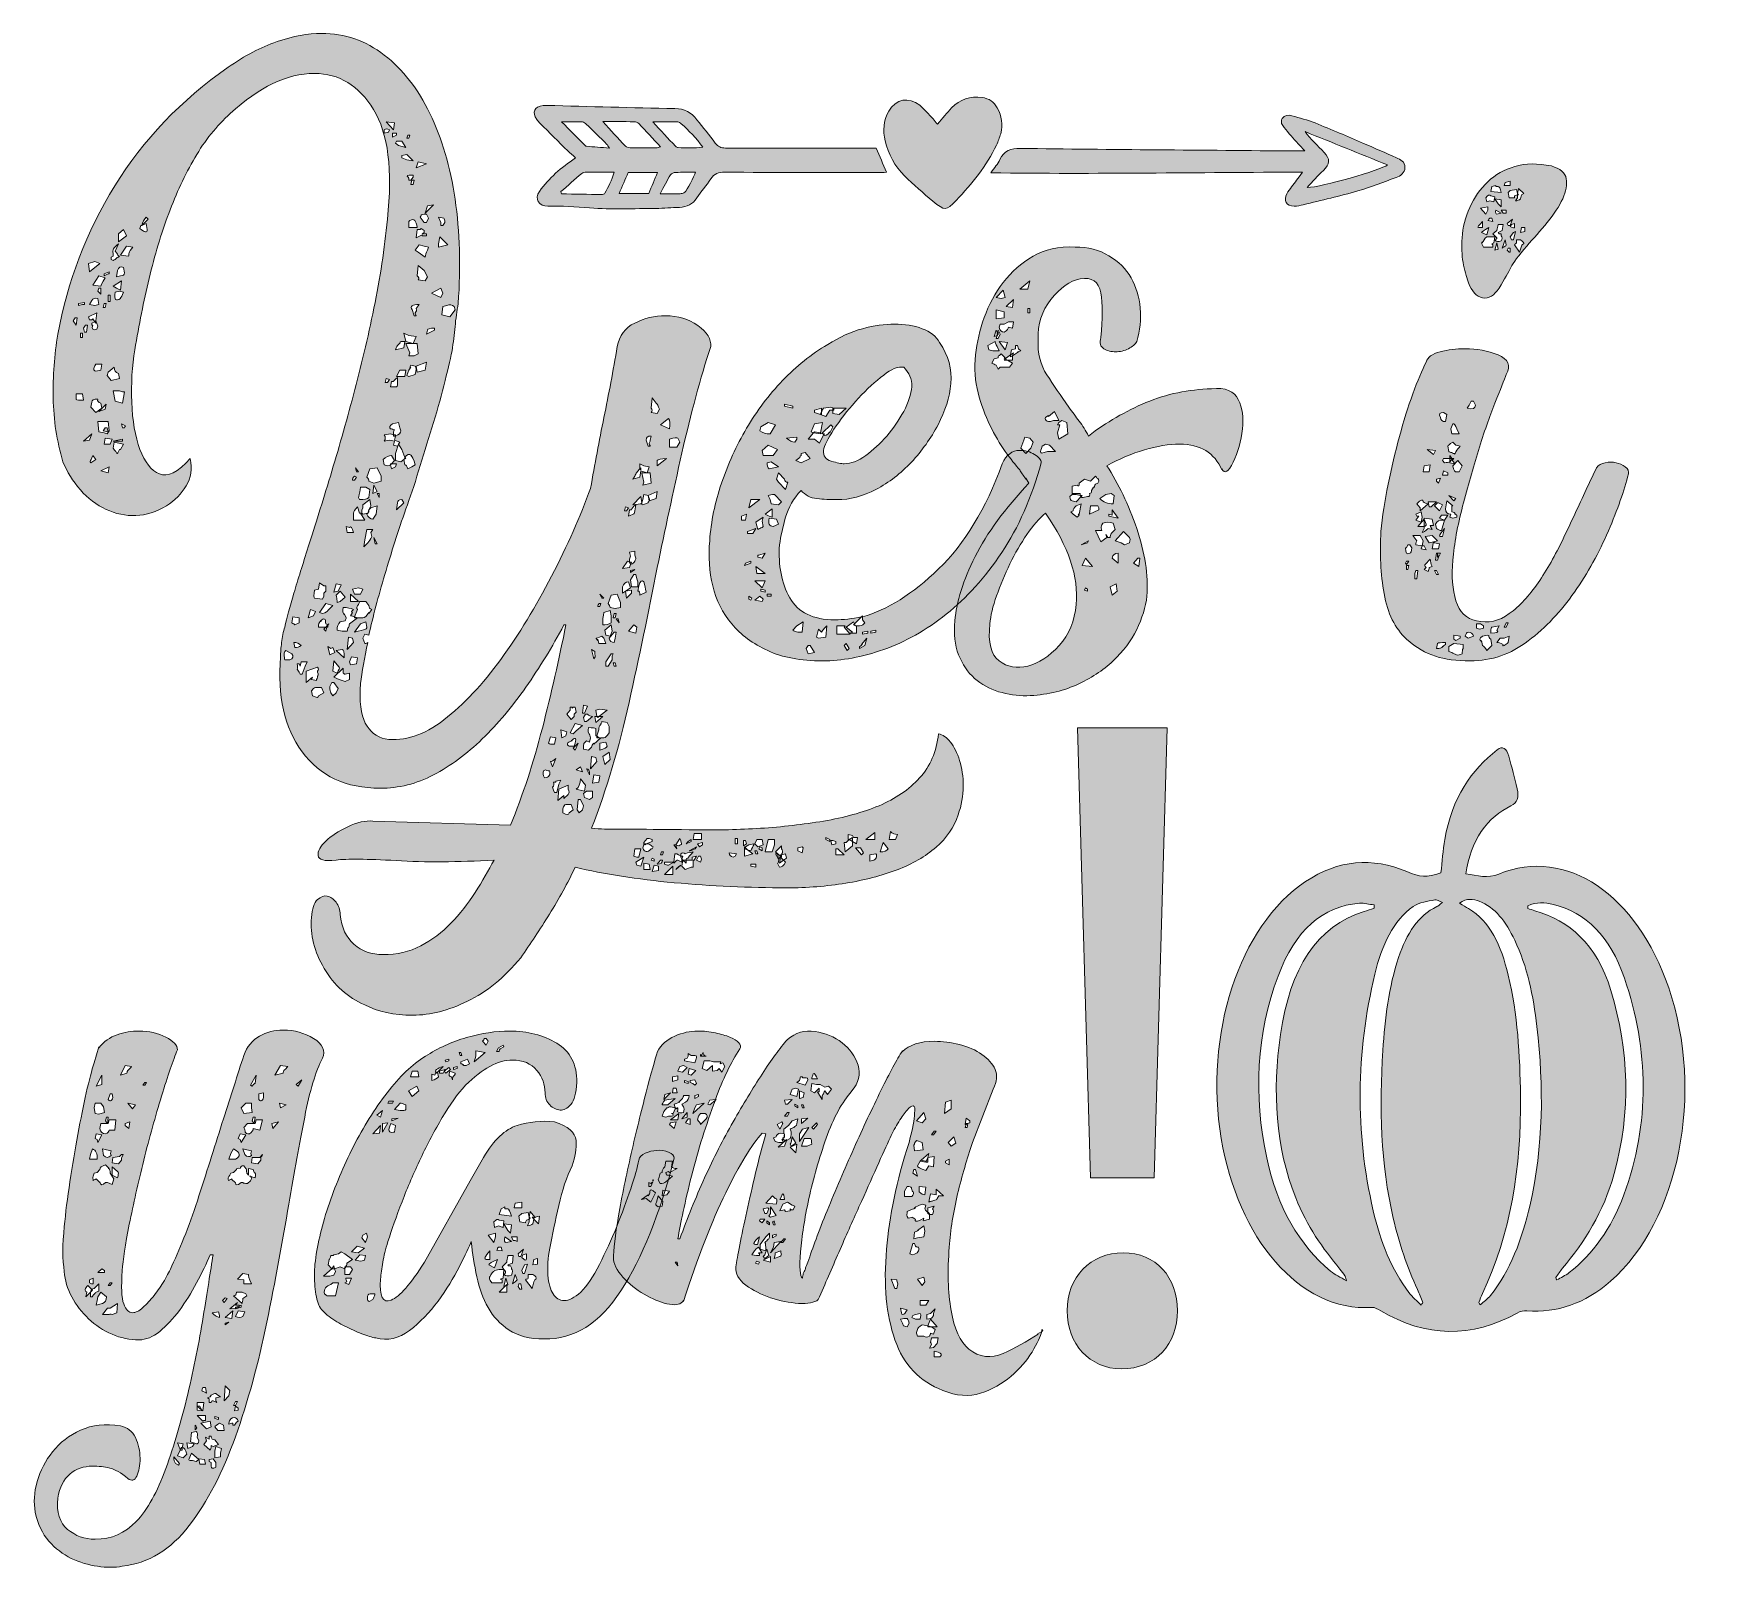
# Model space of a CAD drawing. Header units: inches. Extents: x 151 to 938, y -901 to -179.
import ezdxf

# ---------------------------------------------------------------- set-up
doc = ezdxf.new("R2010")
doc.units = ezdxf.units.IN
doc.header["$MEASUREMENT"] = 0
doc.layers.add('Layer 1', color=7, linetype='Continuous')

# ---------------------------------------------------------------- blocks, each defined once
blk = doc.blocks.new('block 3')
at = {"layer": 'Layer 1', "true_color": 0x040404}
h = blk.add_hatch(color=18, dxfattribs=at)
h.dxf.hatch_style = 2
edge = h.paths.add_edge_path()
edge.add_spline(control_points=[(576.68, -221.75), (579.1, -218.93), (581.1, -216.4), (583.32, -214.07), (587.23, -209.95), (592.14, -208.53), (597.71, -209.21), (600.94, -209.59), (603.28, -211.31), (604.81, -214.09), (606.91, -217.9), (607.68, -221.96), (606.43, -226.21), (605.89, -228.04), (605.25, -229.86), (604.44, -231.59), (599.8, -241.46), (592.91, -249.76), (585.52, -257.59), (580.73, -262.67), (580.02, -262.53), (574.53, -258), (569.91, -254.21), (565.46, -250.19), (561.18, -246.03), (556.53, -241.5), (553.55, -235.91), (552.06, -229.6), (550.92, -224.79), (551.18, -220.07), (553.72, -215.69), (557.07, -209.9), (563.12, -208.63), (568.33, -212.83), (570.64, -214.69), (572.53, -217.07), (574.58, -219.24), (575.29, -219.99), (575.92, -220.83), (576.68, -221.75)], knot_values=[0, 0, 0, 0, 1, 1, 1, 2, 2, 2, 3, 3, 3, 4, 4, 4, 5, 5, 5, 6, 6, 6, 7, 7, 7, 8, 8, 8, 9, 9, 9, 10, 10, 10, 11, 11, 11, 12, 12, 12, 13, 13, 13, 13], degree=3, periodic=1)
h = blk.add_hatch(color=18, dxfattribs=at)
h.dxf.hatch_style = 2
edge = h.paths.add_edge_path()
edge.add_spline(control_points=[(547.81, -233.08), (549.48, -236.93), (550.99, -240.41), (552.72, -244.38), (551.04, -244.44), (549.68, -244.51), (548.32, -244.51), (524.38, -244.49), (500.44, -244.5), (476.5, -244.35), (473.59, -244.33), (471.55, -244.94), (469.91, -247.48), (467.9, -250.58), (465.38, -253.36), (463.35, -256.46), (461.38, -259.47), (458.66, -260.74), (455.23, -260.89), (451.52, -261.06), (447.81, -261.35), (444.11, -261.38), (433.7, -261.45), (423.31, -262.05), (412.9, -261.13), (406.35, -260.55), (399.74, -260.19), (393.18, -260.35), (389.03, -260.44), (386.71, -256.86), (389.26, -253.38), (391.51, -250.32), (394.1, -247.45), (396.88, -244.85), (399.66, -242.25), (402.86, -240.1), (406.17, -237.52), (404.95, -236.43), (403.71, -235.42), (402.58, -234.3), (398.24, -230.01), (393.92, -225.69), (389.61, -221.37), (389.02, -220.77), (388.47, -220.13), (387.98, -219.46), (385.59, -216.18), (386.84, -213.42), (390.94, -212.96), (391.53, -212.9), (392.13, -212.9), (392.73, -212.91), (412.83, -213.41), (432.93, -214.02), (453.03, -214.36), (457.56, -214.43), (460.78, -216.22), (463.43, -219.63), (466.3, -223.32), (469.34, -226.86), (472.07, -230.65), (473.35, -232.43), (474.73, -232.97), (476.84, -232.97), (498.03, -232.95), (519.22, -233.03), (540.4, -233.08), (542.79, -233.09), (545.18, -233.08), (547.81, -233.08)], knot_values=[0, 0, 0, 0, 1, 1, 1, 2, 2, 2, 3, 3, 3, 4, 4, 4, 5, 5, 5, 6, 6, 6, 7, 7, 7, 8, 8, 8, 9, 9, 9, 10, 10, 10, 11, 11, 11, 12, 12, 12, 13, 13, 13, 14, 14, 14, 15, 15, 15, 16, 16, 16, 17, 17, 17, 18, 18, 18, 19, 19, 19, 20, 20, 20, 21, 21, 21, 22, 22, 22, 23, 23, 23, 23], degree=3, periodic=1)
edge = h.paths.add_edge_path()
edge.add_spline(control_points=[(419.13, -220.55), (422.83, -224.62), (426.19, -228.44), (429.73, -232.09), (430.34, -232.73), (431.69, -232.83), (432.71, -232.85), (436.53, -232.93), (440.35, -232.9), (444.17, -232.86), (444.78, -232.86), (445.39, -232.63), (446.3, -232.45), (442.7, -228.56), (439.41, -224.95), (436.03, -221.44), (435.53, -220.92), (434.57, -220.6), (433.82, -220.59), (428.94, -220.51), (424.06, -220.55), (419.13, -220.55)], knot_values=[0, 0, 0, 0, 1, 1, 1, 2, 2, 2, 3, 3, 3, 4, 4, 4, 5, 5, 5, 6, 6, 6, 7, 7, 7, 7], degree=3, periodic=1)
edge = h.paths.add_edge_path()
edge.add_spline(control_points=[(399.28, -253.5), (399.42, -253.85), (399.55, -254.2), (399.69, -254.55), (405.97, -254.66), (412.25, -254.78), (418.54, -254.84), (419.07, -254.84), (419.87, -254.57), (420.08, -254.18), (421.67, -251.2), (423.34, -248.23), (424.47, -244.35), (419.63, -244.35), (415.46, -244.33), (411.29, -244.37), (410.61, -244.38), (409.77, -244.5), (409.29, -244.9), (405.91, -247.72), (402.61, -250.62), (399.28, -253.5)], knot_values=[0, 0, 0, 0, 1, 1, 1, 2, 2, 2, 3, 3, 3, 4, 4, 4, 5, 5, 5, 6, 6, 6, 7, 7, 7, 7], degree=3, periodic=1)
edge = h.paths.add_edge_path()
edge.add_spline(control_points=[(442.61, -220.67), (446.39, -224.72), (449.85, -228.44), (453.34, -232.13), (453.64, -232.45), (454.14, -232.77), (454.56, -232.78), (458.3, -232.86), (462.05, -233.17), (466.2, -232.56), (463.06, -228.2), (459.58, -224.8), (456, -221.5), (455.58, -221.11), (454.97, -220.72), (454.45, -220.71), (450.69, -220.64), (446.93, -220.67), (442.61, -220.67)], knot_values=[0, 0, 0, 0, 1, 1, 1, 2, 2, 2, 3, 3, 3, 4, 4, 4, 5, 5, 5, 6, 6, 6, 6], degree=3, periodic=1)
edge = h.paths.add_edge_path()
edge.add_spline(control_points=[(431.08, -244.48), (429.65, -247.77), (428.24, -251), (426.75, -254.44), (431.69, -254.44), (436.27, -254.44), (440.69, -254.44), (442.12, -251.01), (443.43, -247.87), (444.84, -244.48), (440.04, -244.48), (435.65, -244.48), (431.08, -244.48)], knot_values=[0, 0, 0, 0, 1, 1, 1, 2, 2, 2, 3, 3, 3, 4, 4, 4, 4], degree=3, periodic=1)
edge = h.paths.add_edge_path()
edge.add_spline(control_points=[(399.7, -220.63), (403.59, -224.57), (406.93, -227.97), (410.29, -231.35), (410.62, -231.68), (411.05, -232.08), (411.46, -232.12), (414.83, -232.45), (418.21, -232.7), (422.27, -233.03), (421.53, -231.97), (421.33, -231.57), (421.03, -231.26), (417.81, -228.07), (414.58, -224.88), (411.32, -221.72), (410.83, -221.25), (410.16, -220.7), (409.55, -220.68), (406.5, -220.57), (403.45, -220.63), (399.7, -220.63)], knot_values=[0, 0, 0, 0, 1, 1, 1, 2, 2, 2, 3, 3, 3, 4, 4, 4, 5, 5, 5, 6, 6, 6, 7, 7, 7, 7], degree=3, periodic=1)
edge = h.paths.add_edge_path()
edge.add_spline(control_points=[(446.07, -254.5), (449.16, -254.5), (451.54, -254.51), (453.91, -254.5), (454.62, -254.5), (455.35, -254.53), (456.05, -254.41), (456.61, -254.31), (457.2, -254.11), (457.64, -253.77), (458.57, -253.07), (462.31, -246.04), (462.68, -244.4), (459.55, -244.4), (456.45, -244.33), (453.36, -244.45), (452.54, -244.49), (451.38, -244.92), (450.99, -245.55), (449.33, -248.26), (447.9, -251.12), (446.07, -254.5)], knot_values=[0, 0, 0, 0, 1, 1, 1, 2, 2, 2, 3, 3, 3, 4, 4, 4, 5, 5, 5, 6, 6, 6, 7, 7, 7, 7], degree=3, periodic=1)
h = blk.add_hatch(color=18, dxfattribs=at)
h.dxf.hatch_style = 2
edge = h.paths.add_edge_path()
edge.add_spline(control_points=[(748.53, -244.34), (699.31, -244.42), (650.97, -245.3), (601.85, -244.65), (603.5, -242.25), (605.1, -240.48), (606.06, -238.42), (608.04, -234.13), (611.12, -233.1), (615.75, -233.16), (658.73, -233.7), (701.72, -233.98), (744.71, -234.34), (746.09, -234.35), (747.48, -234.34), (749.7, -234.34), (748.22, -232.76), (747.34, -231.86), (746.5, -230.92), (744.29, -228.41), (742.03, -225.93), (739.91, -223.34), (738.93, -222.14), (738.03, -220.71), (739.01, -219.08), (740.07, -217.3), (741.89, -217.37), (743.51, -217.8), (747.2, -218.78), (750.92, -219.76), (754.46, -221.17), (762.13, -224.22), (769.7, -227.53), (777.3, -230.78), (782.46, -232.99), (787.62, -235.24), (792.74, -237.56), (794.69, -238.44), (796.82, -239.36), (796.8, -242.04), (796.77, -244.79), (794.73, -246.05), (792.59, -246.86), (786.66, -249.08), (780.74, -251.4), (774.66, -253.15), (766.15, -255.59), (757.51, -257.57), (748.91, -259.69), (747.53, -260.04), (746.08, -260.3), (744.66, -260.31), (741.05, -260.33), (739.41, -257.66), (741.21, -254.5), (742.51, -252.23), (744.25, -250.21), (745.8, -248.08), (746.55, -247.04), (747.31, -246.01), (748.53, -244.34)], knot_values=[0, 0, 0, 0, 1, 1, 1, 2, 2, 2, 3, 3, 3, 4, 4, 4, 5, 5, 5, 6, 6, 6, 7, 7, 7, 8, 8, 8, 9, 9, 9, 10, 10, 10, 11, 11, 11, 12, 12, 12, 13, 13, 13, 14, 14, 14, 15, 15, 15, 16, 16, 16, 17, 17, 17, 18, 18, 18, 19, 19, 19, 20, 20, 20, 20], degree=3, periodic=1)
edge = h.paths.add_edge_path()
edge.add_spline(control_points=[(750.82, -251.52), (757.46, -251.56), (785.6, -243.22), (788.56, -240.93), (775.52, -235.66), (762.64, -230.44), (749.75, -225.23), (752.57, -228.78), (755.64, -231.93), (758.75, -235.05), (761.74, -238.04), (761.52, -240.57), (758.37, -243.51), (755.7, -246.02), (753.32, -248.84), (750.82, -251.52)], knot_values=[0, 0, 0, 0, 1, 1, 1, 2, 2, 2, 3, 3, 3, 4, 4, 4, 5, 5, 5, 5], degree=3, periodic=1)
at = {"layer": 'Layer 1', "lineweight": 0}
for points, knots in [([(576.68, -221.75), (579.1, -218.93), (581.1, -216.4), (583.32, -214.07), (587.23, -209.95), (592.14, -208.53), (597.71, -209.21), (600.94, -209.59), (603.28, -211.31), (604.81, -214.09), (606.91, -217.9), (607.68, -221.96), (606.43, -226.21), (605.89, -228.04), (605.25, -229.86), (604.44, -231.59), (599.8, -241.46), (592.91, -249.76), (585.52, -257.59), (580.73, -262.67), (580.02, -262.53), (574.53, -258), (569.91, -254.21), (565.46, -250.19), (561.18, -246.03), (556.53, -241.5), (553.55, -235.91), (552.06, -229.6), (550.92, -224.79), (551.18, -220.07), (553.72, -215.69), (557.07, -209.9), (563.12, -208.63), (568.33, -212.83), (570.64, -214.69), (572.53, -217.07), (574.58, -219.24), (575.29, -219.99), (575.92, -220.83), (576.68, -221.75)], [0, 0, 0, 0, 1, 1, 1, 2, 2, 2, 3, 3, 3, 4, 4, 4, 5, 5, 5, 6, 6, 6, 7, 7, 7, 8, 8, 8, 9, 9, 9, 10, 10, 10, 11, 11, 11, 12, 12, 12, 13, 13, 13, 13]), ([(547.81, -233.08), (549.48, -236.93), (550.99, -240.41), (552.72, -244.38), (551.04, -244.44), (549.68, -244.51), (548.32, -244.51), (524.38, -244.49), (500.44, -244.5), (476.5, -244.35), (473.59, -244.33), (471.55, -244.94), (469.91, -247.48), (467.9, -250.58), (465.38, -253.36), (463.35, -256.46), (461.38, -259.47), (458.66, -260.74), (455.23, -260.89), (451.52, -261.06), (447.81, -261.35), (444.11, -261.38), (433.7, -261.45), (423.31, -262.05), (412.9, -261.13), (406.35, -260.55), (399.74, -260.19), (393.18, -260.35), (389.03, -260.44), (386.71, -256.86), (389.26, -253.38), (391.51, -250.32), (394.1, -247.45), (396.88, -244.85), (399.66, -242.25), (402.86, -240.1), (406.17, -237.52), (404.95, -236.43), (403.71, -235.42), (402.58, -234.3), (398.24, -230.01), (393.92, -225.69), (389.61, -221.37), (389.02, -220.77), (388.47, -220.13), (387.98, -219.46), (385.59, -216.18), (386.84, -213.42), (390.94, -212.96), (391.53, -212.9), (392.13, -212.9), (392.73, -212.91), (412.83, -213.41), (432.93, -214.02), (453.03, -214.36), (457.56, -214.43), (460.78, -216.22), (463.43, -219.63), (466.3, -223.32), (469.34, -226.86), (472.07, -230.65), (473.35, -232.43), (474.73, -232.97), (476.84, -232.97), (498.03, -232.95), (519.22, -233.03), (540.4, -233.08), (542.79, -233.09), (545.18, -233.08), (547.81, -233.08)], [0, 0, 0, 0, 1, 1, 1, 2, 2, 2, 3, 3, 3, 4, 4, 4, 5, 5, 5, 6, 6, 6, 7, 7, 7, 8, 8, 8, 9, 9, 9, 10, 10, 10, 11, 11, 11, 12, 12, 12, 13, 13, 13, 14, 14, 14, 15, 15, 15, 16, 16, 16, 17, 17, 17, 18, 18, 18, 19, 19, 19, 20, 20, 20, 21, 21, 21, 22, 22, 22, 23, 23, 23, 23]), ([(748.53, -244.34), (699.31, -244.42), (650.97, -245.3), (601.85, -244.65), (603.5, -242.25), (605.1, -240.48), (606.06, -238.42), (608.04, -234.13), (611.12, -233.1), (615.75, -233.16), (658.73, -233.7), (701.72, -233.98), (744.71, -234.34), (746.09, -234.35), (747.48, -234.34), (749.7, -234.34), (748.22, -232.76), (747.34, -231.86), (746.5, -230.92), (744.29, -228.41), (742.03, -225.93), (739.91, -223.34), (738.93, -222.14), (738.03, -220.71), (739.01, -219.08), (740.07, -217.3), (741.89, -217.37), (743.51, -217.8), (747.2, -218.78), (750.92, -219.76), (754.46, -221.17), (762.13, -224.22), (769.7, -227.53), (777.3, -230.78), (782.46, -232.99), (787.62, -235.24), (792.74, -237.56), (794.69, -238.44), (796.82, -239.36), (796.8, -242.04), (796.77, -244.79), (794.73, -246.05), (792.59, -246.86), (786.66, -249.08), (780.74, -251.4), (774.66, -253.15), (766.15, -255.59), (757.51, -257.57), (748.91, -259.69), (747.53, -260.04), (746.08, -260.3), (744.66, -260.31), (741.05, -260.33), (739.41, -257.66), (741.21, -254.5), (742.51, -252.23), (744.25, -250.21), (745.8, -248.08), (746.55, -247.04), (747.31, -246.01), (748.53, -244.34)], [0, 0, 0, 0, 1, 1, 1, 2, 2, 2, 3, 3, 3, 4, 4, 4, 5, 5, 5, 6, 6, 6, 7, 7, 7, 8, 8, 8, 9, 9, 9, 10, 10, 10, 11, 11, 11, 12, 12, 12, 13, 13, 13, 14, 14, 14, 15, 15, 15, 16, 16, 16, 17, 17, 17, 18, 18, 18, 19, 19, 19, 20, 20, 20, 20]), ([(399.7, -220.63), (403.59, -224.57), (406.93, -227.97), (410.29, -231.35), (410.62, -231.68), (411.05, -232.08), (411.46, -232.12), (414.83, -232.45), (418.21, -232.7), (422.27, -233.03), (421.53, -231.97), (421.33, -231.57), (421.03, -231.26), (417.81, -228.07), (414.58, -224.88), (411.32, -221.72), (410.83, -221.25), (410.16, -220.7), (409.55, -220.68), (406.5, -220.57), (403.45, -220.63), (399.7, -220.63)], [0, 0, 0, 0, 1, 1, 1, 2, 2, 2, 3, 3, 3, 4, 4, 4, 5, 5, 5, 6, 6, 6, 7, 7, 7, 7]), ([(419.13, -220.55), (422.83, -224.62), (426.19, -228.44), (429.73, -232.09), (430.34, -232.73), (431.69, -232.83), (432.71, -232.85), (436.53, -232.93), (440.35, -232.9), (444.17, -232.86), (444.78, -232.86), (445.39, -232.63), (446.3, -232.45), (442.7, -228.56), (439.41, -224.95), (436.03, -221.44), (435.53, -220.92), (434.57, -220.6), (433.82, -220.59), (428.94, -220.51), (424.06, -220.55), (419.13, -220.55)], [0, 0, 0, 0, 1, 1, 1, 2, 2, 2, 3, 3, 3, 4, 4, 4, 5, 5, 5, 6, 6, 6, 7, 7, 7, 7]), ([(442.61, -220.67), (446.39, -224.72), (449.85, -228.44), (453.34, -232.13), (453.64, -232.45), (454.14, -232.77), (454.56, -232.78), (458.3, -232.86), (462.05, -233.17), (466.2, -232.56), (463.06, -228.2), (459.58, -224.8), (456, -221.5), (455.58, -221.11), (454.97, -220.72), (454.45, -220.71), (450.69, -220.64), (446.93, -220.67), (442.61, -220.67)], [0, 0, 0, 0, 1, 1, 1, 2, 2, 2, 3, 3, 3, 4, 4, 4, 5, 5, 5, 6, 6, 6, 6]), ([(750.82, -251.52), (757.46, -251.56), (785.6, -243.22), (788.56, -240.93), (775.52, -235.66), (762.64, -230.44), (749.75, -225.23), (752.57, -228.78), (755.64, -231.93), (758.75, -235.05), (761.74, -238.04), (761.52, -240.57), (758.37, -243.51), (755.7, -246.02), (753.32, -248.84), (750.82, -251.52)], [0, 0, 0, 0, 1, 1, 1, 2, 2, 2, 3, 3, 3, 4, 4, 4, 5, 5, 5, 5]), ([(399.28, -253.5), (399.42, -253.85), (399.55, -254.2), (399.69, -254.55), (405.97, -254.66), (412.25, -254.78), (418.54, -254.84), (419.07, -254.84), (419.87, -254.57), (420.08, -254.18), (421.67, -251.2), (423.34, -248.23), (424.47, -244.35), (419.63, -244.35), (415.46, -244.33), (411.29, -244.37), (410.61, -244.38), (409.77, -244.5), (409.29, -244.9), (405.91, -247.72), (402.61, -250.62), (399.28, -253.5)], [0, 0, 0, 0, 1, 1, 1, 2, 2, 2, 3, 3, 3, 4, 4, 4, 5, 5, 5, 6, 6, 6, 7, 7, 7, 7]), ([(431.08, -244.48), (429.65, -247.77), (428.24, -251), (426.75, -254.44), (431.69, -254.44), (436.27, -254.44), (440.69, -254.44), (442.12, -251.01), (443.43, -247.87), (444.84, -244.48), (440.04, -244.48), (435.65, -244.48), (431.08, -244.48)], [0, 0, 0, 0, 1, 1, 1, 2, 2, 2, 3, 3, 3, 4, 4, 4, 4]), ([(446.07, -254.5), (449.16, -254.5), (451.54, -254.51), (453.91, -254.5), (454.62, -254.5), (455.35, -254.53), (456.05, -254.41), (456.61, -254.31), (457.2, -254.11), (457.64, -253.77), (458.57, -253.07), (462.31, -246.04), (462.68, -244.4), (459.55, -244.4), (456.45, -244.33), (453.36, -244.45), (452.54, -244.49), (451.38, -244.92), (450.99, -245.55), (449.33, -248.26), (447.9, -251.12), (446.07, -254.5)], [0, 0, 0, 0, 1, 1, 1, 2, 2, 2, 3, 3, 3, 4, 4, 4, 5, 5, 5, 6, 6, 6, 7, 7, 7, 7])]:
    blk.add_open_spline(points, degree=3, knots=knots, dxfattribs=at)
blk = doc.blocks.new('block 4')
at = {"layer": 'Layer 1', "true_color": 0x040404}
h = blk.add_hatch(color=18, dxfattribs=at)
h.dxf.hatch_style = 2
edge = h.paths.add_edge_path()
edge.add_spline(control_points=[(224.83, -379.14), (225.8, -383.97), (225.15, -388.25), (222.9, -391.95), (220.64, -395.66), (217.58, -398.8), (213.71, -401.37), (208.88, -404.27), (204.05, -405.81), (199.21, -405.97), (194.38, -406.13), (189.7, -405.17), (185.2, -403.07), (180.68, -400.97), (176.65, -397.91), (173.11, -393.88), (169.56, -389.85), (166.83, -385.42), (164.9, -380.59), (161.99, -370.92), (160.46, -360.94), (160.3, -350.62), (160.14, -340.31), (160.86, -330.32), (162.48, -320.65), (166.99, -295.84), (175.93, -272.56), (189.3, -250.81), (202.67, -229.06), (220.48, -210.45), (242.71, -194.98), (250.45, -189.5), (258.1, -185.48), (265.68, -182.9), (273.24, -180.32), (280.25, -179.03), (286.7, -179.03), (297.65, -179.03), (307.49, -182.41), (316.19, -189.18), (324.89, -195.95), (332.05, -205.13), (337.69, -216.73), (343.33, -228.33), (347.28, -241.79), (349.54, -257.09), (351.79, -272.4), (352.27, -288.75), (350.99, -306.15), (350.34, -309.7), (349.85, -313.33), (349.54, -317.03), (349.21, -320.74), (348.73, -324.52), (348.09, -328.39), (347.12, -332.9), (345.83, -338.38), (344.22, -344.82), (342.6, -351.27), (340.75, -357.87), (338.66, -364.64), (336.56, -371.41), (334.47, -378.17), (332.38, -384.94), (330.28, -391.71), (328.27, -397.67), (326.34, -402.82), (322.79, -413.14), (319.49, -423.45), (316.43, -433.76), (313.36, -444.07), (310.87, -453.58), (308.94, -462.28), (308.94, -462.28), (307, -461.79), (307, -461.79), (307, -461.79), (306.04, -463.73), (306.04, -463.73), (306.04, -463.73), (307, -466.14), (307, -466.14), (307, -466.14), (307.49, -466.14), (307.49, -466.14), (307.8, -466.14), (308.13, -465.98), (308.45, -465.66), (306.84, -473.08), (305.71, -479.52), (305.07, -485), (304.42, -493.37), (305.14, -499.57), (307.24, -503.6), (309.34, -507.63), (312.48, -510.13), (316.67, -511.1), (325.69, -512.38), (334.87, -509.4), (344.22, -502.15), (353.56, -494.9), (362.51, -485.4), (371.05, -473.64), (379.58, -461.88), (387.56, -448.83), (394.97, -434.48), (402.38, -420.15), (408.51, -406.37), (413.34, -393.16), (415.27, -381.88), (417.37, -370.76), (419.62, -359.81), (421.87, -348.85), (423.97, -337.74), (425.91, -326.45), (426.87, -321.3), (429.61, -317.59), (434.12, -315.34), (438.63, -313.09), (443.47, -311.95), (448.63, -311.95), (454.43, -311.95), (459.5, -313.49), (463.85, -316.54), (468.2, -319.61), (470.21, -322.91), (469.89, -326.45), (465.06, -341.28), (460.54, -357.95), (456.36, -376.48), (452.17, -395.01), (448.3, -412.97), (444.76, -430.38), (440.57, -451.64), (436.13, -472.84), (431.47, -493.94), (426.79, -515.04), (420.91, -534.78), (413.82, -553.15), (418.01, -553.46), (421.96, -553.63), (425.67, -553.63), (429.37, -553.63), (432.99, -553.63), (436.54, -553.63), (444.59, -553.63), (453.53, -553.71), (463.37, -553.87), (473.19, -554.03), (483.19, -553.79), (493.34, -553.15), (503.49, -552.5), (513.4, -551.37), (523.06, -549.76), (532.73, -548.15), (541.43, -545.73), (549.16, -542.51), (556.9, -539.29), (563.26, -534.94), (568.26, -529.46), (573.25, -523.98), (576.23, -517.05), (577.2, -508.68), (579.13, -509), (580.98, -510.29), (582.76, -512.54), (584.52, -514.8), (585.97, -517.7), (587.11, -521.25), (588.23, -524.79), (588.8, -528.81), (588.8, -533.33), (588.8, -537.84), (587.99, -542.35), (586.38, -546.86), (584.45, -552.66), (580.98, -557.74), (575.99, -562.09), (570.99, -566.44), (564.87, -569.98), (557.62, -572.72), (550.37, -575.46), (542.31, -577.56), (533.45, -579.01), (524.59, -580.46), (515.33, -581.18), (505.66, -581.18), (487.94, -581.18), (470.29, -580.37), (452.73, -578.77), (435.17, -577.15), (419.62, -574.73), (406.09, -571.52), (402.54, -578.92), (398.51, -586.26), (394.01, -593.51), (389.49, -600.76), (384.98, -607.6), (380.47, -614.05), (372.74, -623.39), (364.36, -630.24), (355.34, -634.59), (346.31, -638.94), (337.77, -641.12), (329.72, -641.12), (320.7, -641.12), (313.12, -639.5), (307, -636.29), (298.94, -632.74), (292.58, -627.02), (287.91, -619.13), (283.23, -611.23), (281.22, -603.25), (281.87, -595.2), (282.18, -591.01), (283.15, -588.19), (284.77, -586.74), (286.38, -585.29), (287.91, -584.72), (289.36, -585.05), (290.81, -585.37), (292.18, -586.33), (293.47, -587.95), (294.75, -589.56), (295.4, -591.49), (295.4, -593.75), (296.04, -599.87), (298.22, -604.54), (301.93, -607.77), (305.63, -610.98), (310.22, -612.6), (315.7, -612.6), (322.14, -612.6), (328.03, -611.23), (333.35, -608.49), (338.66, -605.75), (343.41, -602.21), (347.6, -597.86), (351.79, -593.51), (355.58, -588.67), (358.96, -583.36), (362.35, -578.04), (365.32, -572.96), (367.9, -568.13), (350.82, -569.1), (335.44, -569.17), (321.74, -568.37), (308.04, -567.56), (298.62, -567.48), (293.47, -568.13), (287.98, -568.77), (285.17, -568.05), (285.01, -565.96), (284.84, -563.86), (286.05, -561.61), (288.63, -559.19), (291.21, -556.77), (294.68, -554.51), (299.03, -552.42), (303.38, -550.32), (307.32, -549.44), (310.87, -549.76), (310.87, -549.76), (375.64, -551.7), (375.64, -551.7), (381.44, -537.51), (386.43, -522.29), (390.62, -506.02), (394.81, -489.74), (398.51, -473.56), (401.74, -457.44), (401.74, -457.44), (400.77, -457.44), (400.77, -457.44), (395.29, -467.76), (389.33, -477.5), (382.89, -486.69), (376.44, -495.87), (369.6, -504), (362.35, -511.1), (355.1, -518.18), (347.44, -523.82), (339.39, -528.01), (331.33, -532.2), (322.95, -534.3), (314.25, -534.3), (298.14, -534.3), (285.89, -528.57), (277.52, -517.14), (269.13, -505.69), (265.75, -490.8), (267.37, -472.43), (267.37, -470.49), (267.53, -468.24), (267.85, -465.66), (268.17, -463.08), (268.65, -460.67), (269.3, -458.41), (270.27, -454.22), (271.72, -448.91), (273.65, -442.46), (275.58, -436.02), (277.83, -428.77), (280.42, -420.71), (283.63, -410.72), (287.1, -399.61), (290.81, -387.36), (294.51, -375.11), (298.14, -362.39), (301.68, -349.17), (305.23, -335.96), (308.45, -322.35), (311.35, -308.33), (314.25, -294.31), (316.34, -280.38), (317.64, -266.52), (320.21, -243.32), (318.04, -226.08), (311.11, -214.8), (304.18, -203.52), (294.92, -197.88), (283.32, -197.88), (270.43, -197.88), (257.22, -204.16), (243.68, -216.73), (237.23, -222.53), (231.67, -229.46), (227.01, -237.52), (222.33, -245.57), (218.22, -254.36), (214.68, -263.86), (211.13, -273.37), (208.07, -283.52), (205.5, -294.31), (202.91, -305.11), (200.66, -316.3), (198.73, -327.9), (197.44, -335.64), (196.96, -343.85), (197.28, -352.56), (197.6, -361.25), (198.89, -368.67), (201.15, -374.79), (203.4, -380.91), (206.46, -384.78), (210.33, -386.39), (214.2, -388.01), (219.03, -385.59), (224.83, -379.14)], knot_values=[0, 0, 0, 0, 1, 1, 1, 2, 2, 2, 3, 3, 3, 4, 4, 4, 5, 5, 5, 6, 6, 6, 7, 7, 7, 8, 8, 8, 9, 9, 9, 10, 10, 10, 11, 11, 11, 12, 12, 12, 13, 13, 13, 14, 14, 14, 15, 15, 15, 16, 16, 16, 17, 17, 17, 18, 18, 18, 19, 19, 19, 20, 20, 20, 21, 21, 21, 22, 22, 22, 23, 23, 23, 24, 24, 24, 25, 25, 25, 26, 26, 26, 27, 27, 27, 28, 28, 28, 29, 29, 29, 30, 30, 30, 31, 31, 31, 32, 32, 32, 33, 33, 33, 34, 34, 34, 35, 35, 35, 36, 36, 36, 37, 37, 37, 38, 38, 38, 39, 39, 39, 40, 40, 40, 41, 41, 41, 42, 42, 42, 43, 43, 43, 44, 44, 44, 45, 45, 45, 46, 46, 46, 47, 47, 47, 48, 48, 48, 49, 49, 49, 50, 50, 50, 51, 51, 51, 52, 52, 52, 53, 53, 53, 54, 54, 54, 55, 55, 55, 56, 56, 56, 57, 57, 57, 58, 58, 58, 59, 59, 59, 60, 60, 60, 61, 61, 61, 62, 62, 62, 63, 63, 63, 64, 64, 64, 65, 65, 65, 66, 66, 66, 67, 67, 67, 68, 68, 68, 69, 69, 69, 70, 70, 70, 71, 71, 71, 72, 72, 72, 73, 73, 73, 74, 74, 74, 75, 75, 75, 76, 76, 76, 77, 77, 77, 78, 78, 78, 79, 79, 79, 80, 80, 80, 81, 81, 81, 82, 82, 82, 83, 83, 83, 84, 84, 84, 85, 85, 85, 86, 86, 86, 87, 87, 87, 88, 88, 88, 89, 89, 89, 90, 90, 90, 91, 91, 91, 92, 92, 92, 93, 93, 93, 94, 94, 94, 95, 95, 95, 96, 96, 96, 97, 97, 97, 98, 98, 98, 99, 99, 99, 100, 100, 100, 101, 101, 101, 102, 102, 102, 103, 103, 103, 104, 104, 104, 105, 105, 105, 106, 106, 106, 107, 107, 107, 108, 108, 108, 109, 109, 109, 110, 110, 110, 111, 111, 111, 112, 112, 112, 113, 113, 113, 114, 114, 114, 115, 115, 115, 116, 116, 116, 116], degree=3, periodic=1)
h.paths.add_polyline_path([(171.18, -316.3), (171.66, -312.92), (170.7, -312.92), (169.73, -314.37)])
edge = h.paths.add_edge_path()
edge.add_spline(control_points=[(171.18, -348.69), (171.18, -350.3), (171.18, -351.19), (171.18, -351.35), (171.18, -351.51), (171.5, -351.59), (172.15, -351.59), (172.15, -351.59), (174.56, -351.59), (174.56, -351.59), (174.56, -351.59), (174.08, -348.69), (174.08, -348.69), (174.08, -348.69), (171.18, -348.69), (171.18, -348.69)], knot_values=[0, 0, 0, 0, 1, 1, 1, 2, 2, 2, 3, 3, 3, 4, 4, 4, 5, 5, 5, 5], degree=3, periodic=1)
h.paths.add_polyline_path([(175.04, -306.64), (175.04, -305.67), (172.15, -306.15), (172.15, -307.12), (174.08, -306.64)])
h.paths.add_polyline_path([(174.08, -320.17), (173.11, -320.17), (173.11, -322.1), (174.08, -322.1)])
h.paths.add_polyline_path([(176.5, -316.3), (175.53, -316.3), (174.56, -317.75), (175.04, -319.69), (176.01, -319.69)])
h.paths.add_polyline_path([(178.43, -367.54), (174.56, -370.92), (177.46, -370.44)])
h.paths.add_polyline_path([(179.88, -286.33), (176.98, -287.3), (177.46, -291.17), (182.3, -287.3)])
edge = h.paths.add_edge_path()
edge.add_spline(control_points=[(178.91, -313.4), (178.91, -313.4), (179.88, -314.85), (179.88, -314.85), (179.88, -314.85), (178.43, -315.34), (178.43, -315.34), (178.43, -315.34), (178.43, -316.3), (178.43, -316.3), (178.43, -316.3), (178.91, -316.3), (178.91, -316.3), (178.26, -318.24), (178.91, -318.88), (180.85, -318.24), (180.85, -318.24), (181.33, -316.79), (181.33, -316.79), (181.33, -316.79), (180.36, -314.37), (180.36, -314.37), (180.36, -314.37), (180.85, -310.5), (180.85, -310.5), (180.85, -310.5), (176.98, -312.44), (176.98, -312.44), (176.98, -312.44), (177.46, -313.89), (177.46, -313.89), (177.46, -313.89), (178.43, -313.89), (178.43, -313.89), (178.43, -313.89), (178.91, -313.4), (178.91, -313.4)], knot_values=[0, 0, 0, 0, 1, 1, 1, 2, 2, 2, 3, 3, 3, 4, 4, 4, 5, 5, 5, 6, 6, 6, 7, 7, 7, 8, 8, 8, 9, 9, 9, 10, 10, 10, 11, 11, 11, 12, 12, 12, 12], degree=3, periodic=1)
edge = h.paths.add_edge_path()
edge.add_spline(control_points=[(181.81, -306.64), (181.81, -306.64), (181.33, -303.73), (181.33, -303.73), (180.04, -303.42), (179.07, -303.73), (178.43, -304.7), (178.43, -304.7), (177.46, -306.64), (177.46, -306.64), (177.46, -306.64), (179.88, -307.12), (179.88, -307.12), (179.88, -307.12), (181.81, -306.64), (181.81, -306.64)], knot_values=[0, 0, 0, 0, 1, 1, 1, 2, 2, 2, 3, 3, 3, 4, 4, 4, 5, 5, 5, 5], degree=3, periodic=1)
edge = h.paths.add_edge_path()
edge.add_spline(control_points=[(180.36, -379.62), (180.36, -379.62), (178.91, -377.69), (178.91, -377.69), (178.26, -379.3), (177.86, -380.19), (177.7, -380.35), (177.54, -380.51), (177.62, -380.76), (177.95, -381.07), (177.95, -381.07), (180.36, -379.62), (180.36, -379.62)], knot_values=[0, 0, 0, 0, 1, 1, 1, 2, 2, 2, 3, 3, 3, 4, 4, 4, 4], degree=3, periodic=1)
edge = h.paths.add_edge_path()
edge.add_spline(control_points=[(177.95, -354.97), (177.95, -354.97), (180.36, -357.39), (180.36, -357.39), (180.36, -357.39), (183.26, -355.45), (183.26, -355.45), (183.26, -355.45), (182.78, -353.04), (182.78, -353.04), (181.49, -352.72), (181, -352.07), (181.33, -351.1), (179.4, -351.1), (178.43, -351.59), (178.43, -352.56), (178.43, -352.56), (177.95, -354.97), (177.95, -354.97)], knot_values=[0, 0, 0, 0, 1, 1, 1, 2, 2, 2, 3, 3, 3, 4, 4, 4, 5, 5, 5, 6, 6, 6, 6], degree=3, periodic=1)
edge = h.paths.add_edge_path()
edge.add_spline(control_points=[(178.91, -297.45), (178.91, -297.45), (182.78, -297.94), (182.78, -297.94), (182.78, -297.62), (183.42, -296.33), (184.71, -294.07), (184.71, -294.07), (181.81, -293.1), (181.81, -293.1), (181.81, -293.1), (178.91, -297.45), (178.91, -297.45)], knot_values=[0, 0, 0, 0, 1, 1, 1, 2, 2, 2, 3, 3, 3, 4, 4, 4, 4], degree=3, periodic=1)
edge = h.paths.add_edge_path()
edge.add_spline(control_points=[(180.36, -334.67), (179.71, -335.96), (179.4, -336.77), (179.4, -337.09), (179.4, -337.41), (179.71, -337.74), (180.36, -338.05), (180.36, -338.05), (182.78, -337.57), (182.78, -337.57), (182.78, -337.57), (183.26, -334.67), (183.26, -334.67), (183.26, -334.67), (180.36, -334.67), (180.36, -334.67)], knot_values=[0, 0, 0, 0, 1, 1, 1, 2, 2, 2, 3, 3, 3, 4, 4, 4, 5, 5, 5, 5], degree=3, periodic=1)
h.paths.add_polyline_path([(179.88, -314.85), (180.36, -315.34), (180.36, -314.37)])
h.paths.add_polyline_path([(182.78, -301.8), (182.78, -298.9), (181.81, -298.9), (181.33, -300.35)])
h.paths.add_polyline_path([(186.65, -366.09), (186.16, -361.74), (181.33, -361.74), (181.81, -366.57), (184.23, -367.05), (185.68, -367.54)])
h.paths.add_polyline_path([(185.2, -353.52), (181.81, -356.9), (184.71, -355.94)])
h.paths.add_polyline_path([(182.78, -384.94), (186.16, -385.91), (186.65, -383.01)])
h.paths.add_polyline_path([(185.2, -306.15), (184.23, -306.15), (183.75, -308.09), (184.71, -308.09)])
h.paths.add_polyline_path([(186.16, -366.57), (185.68, -364.64), (184.71, -364.64), (183.75, -366.09)])
h.paths.add_polyline_path([(186.65, -292.13), (186.65, -291.17), (184.23, -292.13), (184.23, -293.1), (186.16, -292.13)])
h.paths.add_polyline_path([(187.13, -372.37), (188.1, -369.96), (184.71, -369.47), (184.23, -372.37)])
edge = h.paths.add_edge_path()
edge.add_spline(control_points=[(185.68, -339.99), (185.68, -339.99), (187.61, -342.4), (187.61, -342.4), (187.61, -342.4), (191.48, -341.44), (191.48, -341.44), (191.48, -341.44), (191, -339.02), (191, -339.02), (189.7, -338.7), (189.06, -337.74), (189.06, -336.12), (189.06, -336.12), (186.16, -338.54), (186.16, -338.54), (186.16, -338.54), (185.68, -339.99), (185.68, -339.99)], knot_values=[0, 0, 0, 0, 1, 1, 1, 2, 2, 2, 3, 3, 3, 4, 4, 4, 5, 5, 5, 6, 6, 6, 6], degree=3, periodic=1)
h.paths.add_polyline_path([(187.13, -302.29), (186.16, -302.29), (186.16, -305.18), (187.13, -305.18)])
edge = h.paths.add_edge_path()
edge.add_spline(control_points=[(191, -278.12), (188.74, -279.73), (187.93, -281.18), (188.58, -282.47), (188.58, -282.47), (188.58, -283.92), (188.58, -283.92), (188.58, -283.92), (187.61, -284.4), (187.61, -284.4), (187.61, -284.4), (187.61, -285.37), (187.61, -285.37), (187.61, -285.37), (188.58, -285.85), (188.58, -285.85), (189.22, -285.53), (189.7, -285.21), (190.03, -284.88), (190.35, -284.57), (190.59, -284.4), (190.75, -284.4), (190.91, -284.4), (191.15, -284.24), (191.48, -283.92), (191.15, -283.92), (190.83, -283.6), (190.51, -282.95), (190.19, -282.31), (189.86, -281.83), (189.55, -281.5), (189.55, -281.5), (191, -278.12), (191, -278.12)], knot_values=[0, 0, 0, 0, 1, 1, 1, 2, 2, 2, 3, 3, 3, 4, 4, 4, 5, 5, 5, 6, 6, 6, 7, 7, 7, 8, 8, 8, 9, 9, 9, 10, 10, 10, 11, 11, 11, 11], degree=3, periodic=1)
h.paths.add_polyline_path([(190.03, -298.9), (191.96, -299.87), (192.45, -295.52), (188.58, -297.94)])
h.paths.add_polyline_path([(191.48, -347.24), (188.58, -347.24), (189.55, -352.07), (192.93, -353.04), (193.9, -347.72), (192.93, -347.72)])
h.paths.add_polyline_path([(188.58, -370.92), (192.93, -370.92), (192.93, -369.96)])
edge = h.paths.add_edge_path()
edge.add_spline(control_points=[(191.96, -374.79), (191.96, -374.79), (193.41, -372.37), (193.41, -372.37), (193.41, -372.37), (189.06, -371.41), (189.06, -371.41), (189.06, -371.41), (188.58, -374.3), (188.58, -374.3), (189.55, -375.6), (190.1, -376.4), (190.27, -376.72), (190.43, -377.05), (190.83, -376.4), (191.48, -374.79), (191.48, -374.79), (191.96, -374.79), (191.96, -374.79)], knot_values=[0, 0, 0, 0, 1, 1, 1, 2, 2, 2, 3, 3, 3, 4, 4, 4, 5, 5, 5, 6, 6, 6, 6], degree=3, periodic=1)
edge = h.paths.add_edge_path()
edge.add_spline(control_points=[(191.96, -303.25), (192.28, -303.25), (192.76, -302.45), (193.41, -300.84), (193.41, -300.84), (191.48, -300.35), (191.48, -300.35), (191.48, -300.35), (189.55, -300.84), (189.55, -300.84), (188.9, -304.38), (189.7, -305.35), (191.96, -303.73), (191.96, -303.73), (191.96, -303.25), (191.96, -303.25)], knot_values=[0, 0, 0, 0, 1, 1, 1, 2, 2, 2, 3, 3, 3, 4, 4, 4, 5, 5, 5, 5], degree=3, periodic=1)
edge = h.paths.add_edge_path()
edge.add_spline(control_points=[(193.41, -289.23), (192.12, -288.59), (191.15, -289.08), (190.51, -290.68), (190.51, -290.68), (190.03, -293.58), (190.03, -293.58), (190.03, -293.58), (191.96, -293.1), (191.96, -293.1), (193.25, -293.1), (193.9, -292.62), (193.9, -291.65), (193.9, -291.65), (193.41, -289.23), (193.41, -289.23)], knot_values=[0, 0, 0, 0, 1, 1, 1, 2, 2, 2, 3, 3, 3, 4, 4, 4, 5, 5, 5, 5], degree=3, periodic=1)
h.paths.add_polyline_path([(193.41, -271.35), (191, -273.28), (191, -277.15), (194.86, -274.25)])
edge = h.paths.add_edge_path()
edge.add_spline(control_points=[(191.96, -283.43), (191.96, -283.43), (195.83, -283.92), (195.83, -283.92), (195.83, -283.28), (195.91, -282.71), (196.07, -282.23), (196.23, -281.74), (196.8, -280.86), (197.76, -279.57), (197.76, -279.57), (194.86, -279.08), (194.86, -279.08), (194.86, -279.08), (191.96, -283.43), (191.96, -283.43)], knot_values=[0, 0, 0, 0, 1, 1, 1, 2, 2, 2, 3, 3, 3, 4, 4, 4, 5, 5, 5, 5], degree=3, periodic=1)
edge = h.paths.add_edge_path()
edge.add_spline(control_points=[(192.45, -362.71), (192.45, -362.71), (192.93, -364.64), (192.93, -364.64), (192.93, -364.64), (193.9, -364.64), (193.9, -364.64), (193.9, -364.32), (194.06, -364), (194.38, -363.67), (194.38, -363.67), (192.45, -362.71), (192.45, -362.71)], knot_values=[0, 0, 0, 0, 1, 1, 1, 2, 2, 2, 3, 3, 3, 4, 4, 4, 4], degree=3, periodic=1)
edge = h.paths.add_edge_path()
edge.add_spline(control_points=[(201.63, -269.42), (201.63, -269.42), (201.15, -270.87), (201.15, -270.87), (203.4, -272.8), (204.53, -272.97), (204.53, -271.35), (204.53, -271.35), (204.05, -268.45), (204.05, -268.45), (204.05, -268.45), (202.11, -269.42), (202.11, -269.42), (202.11, -269.42), (201.63, -269.42), (201.63, -269.42)], knot_values=[0, 0, 0, 0, 1, 1, 1, 2, 2, 2, 3, 3, 3, 4, 4, 4, 5, 5, 5, 5], degree=3, periodic=1)
edge = h.paths.add_edge_path()
edge.add_spline(control_points=[(205.01, -266.52), (205.01, -266.52), (204.05, -265.55), (204.05, -265.55), (203.08, -266.52), (202.43, -267.81), (202.11, -269.42), (202.11, -269.42), (205.01, -266.52), (205.01, -266.52)], knot_values=[0, 0, 0, 0, 1, 1, 1, 2, 2, 2, 3, 3, 3, 3], degree=3, periodic=1)
edge = h.paths.add_edge_path()
edge.add_spline(control_points=[(269.3, -470.01), (268.98, -470.98), (268.89, -471.7), (269.06, -472.18), (269.22, -472.67), (269.3, -473.24), (269.3, -473.88), (269.3, -473.88), (271.72, -473.88), (271.72, -473.88), (273.32, -473.24), (273.65, -472.27), (272.68, -470.98), (272.68, -470.98), (269.78, -469.53), (269.78, -469.53), (269.78, -469.53), (269.3, -470.01), (269.3, -470.01)], knot_values=[0, 0, 0, 0, 1, 1, 1, 2, 2, 2, 3, 3, 3, 4, 4, 4, 5, 5, 5, 6, 6, 6, 6], degree=3, periodic=1)
edge = h.paths.add_edge_path()
edge.add_spline(control_points=[(276.07, -456.48), (276.07, -456.48), (276.07, -454.06), (276.07, -454.06), (276.07, -454.06), (273.17, -453.58), (273.17, -453.58), (273.17, -453.58), (272.68, -456.48), (272.68, -456.48), (273, -456.8), (273.32, -456.96), (273.65, -456.96), (273.65, -456.96), (274.13, -457.44), (274.13, -457.44), (274.13, -457.44), (276.07, -456.48), (276.07, -456.48)], knot_values=[0, 0, 0, 0, 1, 1, 1, 2, 2, 2, 3, 3, 3, 4, 4, 4, 5, 5, 5, 6, 6, 6, 6], degree=3, periodic=1)
edge = h.paths.add_edge_path()
edge.add_spline(control_points=[(274.13, -468.08), (275.1, -468.08), (276.07, -467.76), (277.03, -467.11), (276.07, -466.14), (274.93, -465.66), (273.65, -465.66), (273.65, -465.66), (274.13, -468.08), (274.13, -468.08)], knot_values=[0, 0, 0, 0, 1, 1, 1, 2, 2, 2, 3, 3, 3, 3], degree=3, periodic=1)
edge = h.paths.add_edge_path()
edge.add_spline(control_points=[(276.07, -479.68), (276.07, -479.68), (276.55, -480.64), (276.55, -480.64), (276.55, -480.64), (277.52, -480.64), (277.52, -480.64), (277.52, -480.64), (278.97, -476.78), (278.97, -476.78), (278.97, -476.78), (279.93, -474.84), (279.93, -474.84), (279.93, -474.84), (277.03, -474.84), (277.03, -474.84), (277.03, -474.84), (276.55, -476.78), (276.55, -476.78), (276.55, -476.78), (276.07, -475.81), (276.07, -475.81), (276.07, -475.81), (275.1, -475.81), (275.1, -475.81), (275.42, -477.1), (275.42, -477.91), (275.1, -478.23), (275.1, -478.23), (276.07, -479.68), (276.07, -479.68)], knot_values=[0, 0, 0, 0, 1, 1, 1, 2, 2, 2, 3, 3, 3, 4, 4, 4, 5, 5, 5, 6, 6, 6, 7, 7, 7, 8, 8, 8, 9, 9, 9, 10, 10, 10, 10], degree=3, periodic=1)
edge = h.paths.add_edge_path()
edge.add_spline(control_points=[(281.87, -483.06), (281.87, -483.06), (284.28, -483.54), (284.28, -483.54), (284.28, -483.23), (284.36, -482.9), (284.53, -482.58), (284.68, -482.26), (284.77, -481.93), (284.77, -481.61), (285.08, -481.29), (285.17, -480.89), (285.01, -480.4), (284.84, -479.92), (284.77, -479.52), (284.77, -479.19), (285.41, -478.55), (285.41, -477.91), (284.77, -477.26), (284.77, -477.26), (279.45, -479.19), (279.45, -479.19), (279.45, -479.19), (279.45, -484.51), (279.45, -484.51), (279.45, -484.51), (282.35, -482.09), (282.35, -482.09), (282.35, -482.09), (281.87, -483.06), (281.87, -483.06)], knot_values=[0, 0, 0, 0, 1, 1, 1, 2, 2, 2, 3, 3, 3, 4, 4, 4, 5, 5, 5, 6, 6, 6, 7, 7, 7, 8, 8, 8, 9, 9, 9, 10, 10, 10, 10], degree=3, periodic=1)
h.paths.add_polyline_path([(283.8, -451.16), (281.38, -450.19), (280.42, -454.06), (282.83, -453.09)])
edge = h.paths.add_edge_path()
edge.add_spline(control_points=[(287.67, -489.34), (287.67, -489.34), (286.7, -486.93), (286.7, -486.93), (286.7, -486.93), (283.8, -486.93), (283.8, -486.93), (283.48, -486.93), (283.15, -487.09), (282.83, -487.41), (282.83, -487.41), (281.87, -488.38), (281.87, -488.38), (281.87, -488.38), (282.35, -490.8), (282.35, -490.8), (284.28, -491.76), (285.25, -491.76), (285.25, -490.8), (285.25, -490.8), (287.67, -489.34), (287.67, -489.34)], knot_values=[0, 0, 0, 0, 1, 1, 1, 2, 2, 2, 3, 3, 3, 4, 4, 4, 5, 5, 5, 6, 6, 6, 7, 7, 7, 7], degree=3, periodic=1)
edge = h.paths.add_edge_path()
edge.add_spline(control_points=[(287.67, -443.91), (287.67, -443.91), (287.67, -442.94), (287.67, -442.94), (287.67, -442.94), (287.67, -442.46), (287.67, -442.46), (287.67, -442.46), (288.63, -441.49), (288.63, -441.49), (288.63, -441.49), (288.63, -439.08), (288.63, -439.08), (288.63, -439.08), (287.67, -439.08), (287.67, -439.08), (287.67, -439.08), (285.73, -437.62), (285.73, -437.62), (285.73, -437.62), (285.25, -440.53), (285.25, -440.53), (285.25, -440.53), (283.32, -441.01), (283.32, -441.01), (282.99, -443.27), (282.99, -444.56), (283.32, -444.87), (283.32, -444.87), (287.18, -445.36), (287.18, -445.36), (287.18, -445.36), (287.67, -443.91), (287.67, -443.91)], knot_values=[0, 0, 0, 0, 1, 1, 1, 2, 2, 2, 3, 3, 3, 4, 4, 4, 5, 5, 5, 6, 6, 6, 7, 7, 7, 8, 8, 8, 9, 9, 9, 10, 10, 10, 11, 11, 11, 11], degree=3, periodic=1)
edge = h.paths.add_edge_path()
edge.add_spline(control_points=[(290.08, -456.96), (290.08, -456.96), (289.6, -457.44), (289.6, -457.44), (289.6, -457.44), (288.63, -456.96), (288.63, -456.96), (288.63, -454.38), (287.83, -453.9), (286.22, -455.51), (286.22, -455.51), (286.7, -455.51), (286.7, -455.51), (285.41, -456.16), (284.93, -457.12), (285.25, -458.41), (285.25, -458.41), (288.63, -458.41), (288.63, -458.41), (288.63, -458.41), (287.67, -459.38), (287.67, -459.38), (287.67, -459.38), (288.63, -460.34), (288.63, -460.34), (288.63, -460.34), (289.12, -458.41), (289.12, -458.41), (289.12, -458.41), (289.6, -458.41), (289.6, -458.41), (289.6, -458.41), (289.6, -457.93), (289.6, -457.93), (289.6, -457.93), (290.08, -456.96), (290.08, -456.96)], knot_values=[0, 0, 0, 0, 1, 1, 1, 2, 2, 2, 3, 3, 3, 4, 4, 4, 5, 5, 5, 6, 6, 6, 7, 7, 7, 8, 8, 8, 9, 9, 9, 10, 10, 10, 11, 11, 11, 12, 12, 12, 12], degree=3, periodic=1)
edge = h.paths.add_edge_path()
edge.add_spline(control_points=[(287.18, -452.13), (288.79, -451.48), (289.6, -451), (289.6, -450.68), (289.6, -450.68), (292.02, -448.26), (292.02, -448.26), (292.02, -448.26), (288.63, -447.29), (288.63, -447.29), (288.63, -447.29), (285.73, -451.64), (285.73, -451.64), (285.73, -451.64), (287.18, -452.13), (287.18, -452.13)], knot_values=[0, 0, 0, 0, 1, 1, 1, 2, 2, 2, 3, 3, 3, 4, 4, 4, 5, 5, 5, 5], degree=3, periodic=1)
h.paths.add_polyline_path([(289.6, -457.44), (288.63, -458.41), (289.12, -458.41), (289.6, -457.93)])
h.paths.add_polyline_path([(291.05, -468.56), (289.6, -467.59), (290.57, -471.46), (292.98, -470.49), (292.02, -468.08)])
edge = h.paths.add_edge_path()
edge.add_spline(control_points=[(293.47, -489.34), (293.47, -489.34), (294.43, -487.41), (294.43, -487.41), (294.43, -487.41), (292.5, -484.51), (292.5, -484.51), (292.5, -484.51), (291.54, -484.51), (291.54, -484.51), (291.54, -484.51), (290.57, -486.44), (290.57, -486.44), (290.57, -488.05), (290.73, -489.02), (291.05, -489.34), (291.05, -489.34), (292.02, -490.8), (292.02, -490.8), (292.02, -490.8), (293.47, -489.34), (293.47, -489.34)], knot_values=[0, 0, 0, 0, 1, 1, 1, 2, 2, 2, 3, 3, 3, 4, 4, 4, 5, 5, 5, 6, 6, 6, 7, 7, 7, 7], degree=3, periodic=1)
edge = h.paths.add_edge_path()
edge.add_spline(control_points=[(292.5, -474.36), (292.5, -474.36), (292.02, -479.19), (292.02, -479.19), (292.02, -479.19), (293.95, -480.16), (293.95, -480.16), (294.92, -478.55), (295.24, -477.58), (294.92, -477.26), (294.92, -477.26), (292.5, -474.36), (292.5, -474.36)], knot_values=[0, 0, 0, 0, 1, 1, 1, 2, 2, 2, 3, 3, 3, 4, 4, 4, 4], degree=3, periodic=1)
h.paths.add_polyline_path([(294.43, -441.49), (295.88, -438.59), (293.47, -438.11), (292.5, -441.97)])
edge = h.paths.add_edge_path()
edge.add_spline(control_points=[(294.92, -483.06), (294.92, -483.06), (297.82, -484.03), (297.82, -484.03), (297.82, -484.03), (299.75, -483.06), (299.75, -483.06), (299.75, -483.06), (299.75, -480.16), (299.75, -480.16), (299.75, -480.16), (297.82, -480.64), (297.82, -480.64), (297.49, -480.64), (297.33, -480.57), (297.33, -480.4), (297.33, -480.24), (297.17, -480.16), (296.85, -480.16), (296.85, -480.16), (296.85, -477.74), (296.85, -477.74), (296.85, -477.74), (292.5, -482.09), (292.5, -482.09), (292.5, -482.09), (294.92, -483.06), (294.92, -483.06)], knot_values=[0, 0, 0, 0, 1, 1, 1, 2, 2, 2, 3, 3, 3, 4, 4, 4, 5, 5, 5, 6, 6, 6, 7, 7, 7, 8, 8, 8, 9, 9, 9, 9], degree=3, periodic=1)
edge = h.paths.add_edge_path()
edge.add_spline(control_points=[(295.4, -446.33), (295.4, -446.33), (297.82, -444.39), (297.82, -444.39), (297.82, -444.39), (295.4, -441.49), (295.4, -441.49), (295.4, -441.49), (293.47, -443.43), (293.47, -443.43), (293.79, -444.39), (293.95, -445.28), (293.95, -446.08), (293.95, -446.89), (293.95, -447.13), (293.95, -446.81), (293.95, -446.81), (295.4, -446.33), (295.4, -446.33)], knot_values=[0, 0, 0, 0, 1, 1, 1, 2, 2, 2, 3, 3, 3, 4, 4, 4, 5, 5, 5, 6, 6, 6, 6], degree=3, periodic=1)
edge = h.paths.add_edge_path()
edge.add_spline(control_points=[(297.33, -472.91), (297.33, -470.34), (297.01, -469.04), (296.37, -469.04), (296.37, -469.04), (293.47, -469.53), (293.47, -469.53), (293.47, -469.53), (297.33, -472.91), (297.33, -472.91)], knot_values=[0, 0, 0, 0, 1, 1, 1, 2, 2, 2, 3, 3, 3, 3], degree=3, periodic=1)
edge = h.paths.add_edge_path()
edge.add_spline(control_points=[(298.3, -454.06), (298.3, -454.38), (298.22, -454.63), (298.06, -454.78), (297.89, -454.95), (297.82, -455.19), (297.82, -455.51), (297.82, -455.51), (295.4, -455.99), (295.4, -455.99), (294.43, -456.96), (293.95, -458.25), (293.95, -459.86), (293.95, -459.86), (296.37, -460.34), (296.37, -460.34), (296.37, -460.34), (298.78, -460.34), (298.78, -460.34), (298.78, -459.7), (298.94, -459.13), (299.27, -458.65), (299.59, -458.17), (299.75, -457.61), (299.75, -456.96), (299.75, -456.96), (303.62, -454.06), (303.62, -454.06), (303.62, -454.06), (306.04, -454.06), (306.04, -454.06), (307, -454.06), (307.97, -453.26), (308.94, -451.64), (308.94, -451.64), (308.94, -452.13), (308.94, -452.13), (308.94, -452.13), (310.39, -450.19), (310.39, -450.19), (309.42, -449.88), (308.94, -449.23), (308.94, -448.26), (308.94, -448.26), (307.49, -446.33), (307.49, -446.33), (307.49, -446.33), (304.59, -446.33), (304.59, -446.33), (304.59, -446.65), (304.5, -446.89), (304.34, -447.05), (304.18, -447.22), (304.1, -447.46), (304.1, -447.77), (303.14, -448.74), (302.97, -449.55), (303.62, -450.19), (303.62, -450.19), (302.17, -453.58), (302.17, -453.58), (302.17, -453.58), (300.72, -453.09), (300.72, -453.09), (300.72, -453.09), (300.23, -453.09), (300.23, -453.09), (300.23, -453.09), (301.2, -451.64), (301.2, -451.64), (300.55, -451.64), (300.72, -451.16), (301.68, -450.19), (300.39, -449.55), (298.78, -449.23), (296.85, -449.23), (296.53, -450.84), (296.69, -451.97), (297.33, -452.61), (297.33, -452.61), (297.33, -452.13), (297.33, -452.13), (297.33, -452.13), (298.3, -454.06), (298.3, -454.06)], knot_values=[0, 0, 0, 0, 1, 1, 1, 2, 2, 2, 3, 3, 3, 4, 4, 4, 5, 5, 5, 6, 6, 6, 7, 7, 7, 8, 8, 8, 9, 9, 9, 10, 10, 10, 11, 11, 11, 12, 12, 12, 13, 13, 13, 14, 14, 14, 15, 15, 15, 16, 16, 16, 17, 17, 17, 18, 18, 18, 19, 19, 19, 20, 20, 20, 21, 21, 21, 22, 22, 22, 23, 23, 23, 24, 24, 24, 25, 25, 25, 26, 26, 26, 27, 27, 27, 28, 28, 28, 28], degree=3, periodic=1)
edge = h.paths.add_edge_path()
edge.add_spline(control_points=[(298.3, -411.04), (298.3, -411.04), (298.78, -413.94), (298.78, -413.94), (298.78, -413.94), (301.68, -413.94), (301.68, -413.94), (301.03, -411.69), (300.39, -410.88), (299.75, -411.52), (299.75, -411.52), (298.3, -411.04), (298.3, -411.04)], knot_values=[0, 0, 0, 0, 1, 1, 1, 2, 2, 2, 3, 3, 3, 4, 4, 4, 4], degree=3, periodic=1)
h.paths.add_polyline_path([(299.27, -463.24), (298.78, -469.04), (301.68, -465.66), (301.2, -463.73)])
h.paths.add_polyline_path([(300.23, -476.29), (303.14, -475.81), (303.62, -472.91), (300.72, -472.43), (299.75, -474.84)])
h.paths.add_polyline_path([(300.23, -446.33), (304.1, -446.33), (300.23, -442.94)])
edge = h.paths.add_edge_path()
edge.add_spline(control_points=[(303.14, -387.84), (303.14, -387.84), (302.17, -387.36), (302.17, -387.36), (301.52, -388.01), (301.2, -388.65), (301.2, -389.29), (301.2, -389.29), (302.17, -389.29), (302.17, -389.29), (302.17, -389.29), (303.14, -387.84), (303.14, -387.84)], knot_values=[0, 0, 0, 0, 1, 1, 1, 2, 2, 2, 3, 3, 3, 4, 4, 4, 4], degree=3, periodic=1)
h.paths.add_polyline_path([(304.1, -440.04), (301.2, -440.53), (302.17, -442.94), (305.07, -442.94), (306.04, -440.53)])
edge = h.paths.add_edge_path()
edge.add_spline(control_points=[(304.59, -404.76), (304.59, -404.76), (303.62, -401.86), (303.62, -401.86), (302.33, -403.15), (301.68, -404.11), (301.68, -404.76), (301.68, -404.76), (301.68, -408.14), (301.68, -408.14), (301.68, -408.14), (307, -408.14), (307, -408.14), (307, -408.14), (305.07, -404.76), (305.07, -404.76), (305.07, -404.76), (304.59, -404.76), (304.59, -404.76)], knot_values=[0, 0, 0, 0, 1, 1, 1, 2, 2, 2, 3, 3, 3, 4, 4, 4, 5, 5, 5, 6, 6, 6, 6], degree=3, periodic=1)
h.paths.add_polyline_path([(302.17, -453.58), (302.17, -454.06), (303.62, -454.06)])
edge = h.paths.add_edge_path()
edge.add_spline(control_points=[(307.49, -455.99), (307.49, -455.99), (305.07, -456.96), (305.07, -456.96), (305.07, -456.96), (302.17, -460.82), (302.17, -460.82), (304.74, -460.19), (306.35, -459.78), (307, -459.62), (307.64, -459.46), (307.97, -459.06), (307.97, -458.41), (307.97, -458.41), (307.49, -455.99), (307.49, -455.99)], knot_values=[0, 0, 0, 0, 1, 1, 1, 2, 2, 2, 3, 3, 3, 4, 4, 4, 5, 5, 5, 5], degree=3, periodic=1)
h.paths.add_polyline_path([(302.65, -383.49), (303.14, -385.42), (304.1, -385.42)])
edge = h.paths.add_edge_path()
edge.add_spline(control_points=[(304.59, -398.47), (306.84, -398.47), (308.29, -398.16), (308.94, -397.51), (308.94, -397.51), (309.42, -393.64), (309.42, -393.64), (309.42, -393.64), (307.49, -392.67), (307.49, -392.67), (307.49, -392.67), (305.07, -392.67), (305.07, -392.67), (304.74, -394.29), (304.5, -395.41), (304.34, -396.06), (304.18, -396.71), (304.1, -397.19), (304.1, -397.51), (304.1, -397.51), (304.59, -398.47), (304.59, -398.47)], knot_values=[0, 0, 0, 0, 1, 1, 1, 2, 2, 2, 3, 3, 3, 4, 4, 4, 5, 5, 5, 6, 6, 6, 7, 7, 7, 7], degree=3, periodic=1)
edge = h.paths.add_edge_path()
edge.add_spline(control_points=[(312.8, -401.37), (312.8, -401.37), (309.9, -402.34), (309.9, -402.34), (309.9, -402.34), (308.94, -403.31), (308.94, -403.31), (308.94, -403.31), (309.9, -401.37), (309.9, -401.37), (309.9, -401.37), (309.42, -398.47), (309.42, -398.47), (309.42, -398.47), (306.04, -400.89), (306.04, -400.89), (306.04, -400.89), (306.04, -402.34), (306.04, -402.34), (305.39, -403.96), (305.39, -404.92), (306.04, -405.24), (306.04, -405.24), (308.45, -404.76), (308.45, -404.76), (308.45, -404.76), (307.97, -405.24), (307.97, -405.24), (308.61, -406.86), (309.58, -407.66), (310.87, -407.66), (310.87, -407.66), (312.32, -405.24), (312.32, -405.24), (312.32, -405.24), (312.8, -401.37), (312.8, -401.37)], knot_values=[0, 0, 0, 0, 1, 1, 1, 2, 2, 2, 3, 3, 3, 4, 4, 4, 5, 5, 5, 6, 6, 6, 7, 7, 7, 8, 8, 8, 9, 9, 9, 10, 10, 10, 11, 11, 11, 12, 12, 12, 12], degree=3, periodic=1)
edge = h.paths.add_edge_path()
edge.add_spline(control_points=[(310.87, -412.49), (310.87, -412.49), (307.97, -412.49), (307.97, -412.49), (307.97, -412.49), (307, -417.33), (307, -417.33), (307, -417.33), (306.52, -420.71), (306.52, -420.71), (307.16, -420.06), (307.8, -419.42), (308.45, -418.77), (309.09, -418.13), (309.74, -417.16), (310.39, -415.87), (310.39, -415.87), (309.9, -413.94), (309.9, -413.94), (309.9, -413.94), (310.87, -412.49), (310.87, -412.49)], knot_values=[0, 0, 0, 0, 1, 1, 1, 2, 2, 2, 3, 3, 3, 4, 4, 4, 5, 5, 5, 6, 6, 6, 7, 7, 7, 7], degree=3, periodic=1)
edge = h.paths.add_edge_path()
edge.add_spline(control_points=[(312.8, -383.49), (312.8, -383.49), (309.42, -383.97), (309.42, -383.97), (309.42, -383.97), (307.97, -387.84), (307.97, -387.84), (308.61, -388.49), (308.94, -389.13), (308.94, -389.77), (308.94, -389.77), (311.35, -390.74), (311.35, -390.74), (311.35, -390.74), (314.74, -389.77), (314.74, -389.77), (314.74, -389.77), (314.74, -387.36), (314.74, -387.36), (314.74, -387.36), (312.8, -383.49), (312.8, -383.49)], knot_values=[0, 0, 0, 0, 1, 1, 1, 2, 2, 2, 3, 3, 3, 4, 4, 4, 5, 5, 5, 6, 6, 6, 7, 7, 7, 7], degree=3, periodic=1)
h.paths.add_polyline_path([(308.94, -404.27), (308.94, -403.31), (308.45, -404.76)])
h.paths.add_polyline_path([(311.35, -391.71), (310.87, -395.57), (312.8, -394.61)])
h.paths.add_polyline_path([(311.35, -416.36), (311.83, -419.26), (312.8, -419.26)])
h.paths.add_polyline_path([(313.77, -397.51), (313.77, -395.57), (312.8, -395.57)])
edge = h.paths.add_edge_path()
edge.add_spline(control_points=[(321.99, -381.56), (321.99, -381.56), (319.57, -381.56), (319.57, -381.56), (319.57, -381.56), (321.02, -380.1), (321.02, -380.1), (321.02, -380.1), (319.57, -377.69), (319.57, -377.69), (318.28, -377.69), (316.99, -378.34), (315.7, -379.62), (315.7, -379.62), (316.19, -382.04), (316.19, -382.04), (317.47, -382.69), (318.44, -382.69), (319.09, -382.04), (319.09, -382.04), (319.57, -383.97), (319.57, -383.97), (319.57, -383.97), (321.5, -383.01), (321.5, -383.01), (321.5, -383.01), (321.99, -381.56), (321.99, -381.56)], knot_values=[0, 0, 0, 0, 1, 1, 1, 2, 2, 2, 3, 3, 3, 4, 4, 4, 5, 5, 5, 6, 6, 6, 7, 7, 7, 8, 8, 8, 9, 9, 9, 9], degree=3, periodic=1)
edge = h.paths.add_edge_path()
edge.add_spline(control_points=[(316.19, -225.91), (316.19, -225.91), (318.12, -225.43), (318.12, -225.43), (318.12, -225.43), (318.6, -224.46), (318.6, -224.46), (317.64, -223.82), (316.83, -223.82), (316.19, -224.46), (316.19, -224.46), (316.19, -225.91), (316.19, -225.91)], knot_values=[0, 0, 0, 0, 1, 1, 1, 2, 2, 2, 3, 3, 3, 4, 4, 4, 4], degree=3, periodic=1)
edge = h.paths.add_edge_path()
edge.add_spline(control_points=[(323.44, -371.41), (323.44, -371.41), (321.02, -370.44), (321.02, -370.44), (321.02, -370.44), (321.5, -368.51), (321.5, -368.51), (323.11, -367.86), (323.92, -367.05), (323.92, -366.09), (323.92, -366.09), (323.44, -364.64), (323.44, -364.64), (323.44, -364.64), (322.95, -362.22), (322.95, -362.22), (322.95, -362.22), (320.05, -362.71), (320.05, -362.71), (318.76, -363.67), (318.44, -364.48), (319.09, -365.12), (319.4, -365.12), (319.73, -365.21), (320.05, -365.36), (320.37, -365.53), (320.7, -365.61), (321.02, -365.61), (321.02, -365.61), (320.54, -366.57), (320.54, -366.57), (320.54, -366.57), (320.54, -368.02), (320.54, -368.02), (320.54, -368.02), (319.09, -367.54), (319.09, -367.54), (319.09, -367.54), (316.19, -368.02), (316.19, -368.02), (316.83, -368.99), (316.83, -369.96), (316.19, -370.92), (316.19, -370.92), (318.6, -370.44), (318.6, -370.44), (318.6, -370.44), (321.02, -370.92), (321.02, -370.92), (321.02, -370.92), (320.54, -372.86), (320.54, -372.86), (320.54, -372.86), (322.47, -373.34), (322.47, -373.34), (322.47, -373.34), (322.95, -372.37), (322.95, -372.37), (322.95, -372.37), (321.5, -376.72), (321.5, -376.72), (321.5, -376.72), (321.5, -380.1), (321.5, -380.1), (321.5, -380.1), (323.92, -380.59), (323.92, -380.59), (323.92, -380.59), (325.37, -379.62), (325.37, -379.62), (325.37, -379.62), (325.85, -382.04), (325.85, -382.04), (326.49, -382.04), (326.98, -382.69), (327.3, -383.97), (327.3, -383.97), (329.24, -383.01), (329.24, -383.01), (329.24, -383.01), (330.69, -382.04), (330.69, -382.04), (330.04, -379.46), (329.39, -378.01), (328.75, -377.69), (328.75, -377.69), (329.24, -377.69), (329.24, -377.69), (327.94, -376.72), (326.82, -377.05), (325.85, -378.66), (325.85, -378.66), (324.4, -374.79), (324.4, -374.79), (324.4, -374.79), (322.95, -372.37), (322.95, -372.37), (322.95, -372.37), (323.44, -371.41), (323.44, -371.41)], knot_values=[0, 0, 0, 0, 1, 1, 1, 2, 2, 2, 3, 3, 3, 4, 4, 4, 5, 5, 5, 6, 6, 6, 7, 7, 7, 8, 8, 8, 9, 9, 9, 10, 10, 10, 11, 11, 11, 12, 12, 12, 13, 13, 13, 14, 14, 14, 15, 15, 15, 16, 16, 16, 17, 17, 17, 18, 18, 18, 19, 19, 19, 20, 20, 20, 21, 21, 21, 22, 22, 22, 23, 23, 23, 24, 24, 24, 25, 25, 25, 26, 26, 26, 27, 27, 27, 28, 28, 28, 29, 29, 29, 30, 30, 30, 31, 31, 31, 32, 32, 32, 33, 33, 33, 33], degree=3, periodic=1)
h.paths.add_polyline_path([(317.15, -341.44), (316.67, -343.37), (317.64, -343.37), (318.6, -341.92)])
h.paths.add_polyline_path([(321.02, -221.08), (317.15, -220.6), (320.54, -224.46)])
edge = h.paths.add_edge_path()
edge.add_spline(control_points=[(322.47, -340.95), (321.18, -341.92), (320.54, -342.57), (320.54, -342.89), (320.54, -342.89), (319.57, -342.89), (319.57, -342.89), (319.57, -342.89), (319.09, -345.3), (319.09, -345.3), (319.09, -345.3), (321.99, -345.3), (321.99, -345.3), (322.3, -344.99), (322.47, -344.34), (322.47, -343.37), (322.47, -343.37), (322.47, -340.95), (322.47, -340.95)], knot_values=[0, 0, 0, 0, 1, 1, 1, 2, 2, 2, 3, 3, 3, 4, 4, 4, 5, 5, 5, 6, 6, 6, 6], degree=3, periodic=1)
h.paths.add_polyline_path([(319.09, -382.04), (319.57, -381.56), (319.09, -381.56)])
h.paths.add_polyline_path([(320.05, -227.85), (321.99, -226.88), (321.99, -225.91), (320.05, -225.91)])
h.paths.add_polyline_path([(321.5, -368.02), (320.54, -368.02), (320.54, -368.51), (321.5, -368.51)])
h.paths.add_polyline_path([(322.95, -231.72), (326.34, -232.68), (324.4, -229.78), (321.99, -229.78), (321.5, -230.75)])
edge = h.paths.add_edge_path()
edge.add_spline(control_points=[(325.37, -326.94), (325.37, -326.94), (325.85, -324.04), (325.85, -324.04), (324.24, -324.04), (323.51, -324.12), (323.68, -324.28), (323.84, -324.44), (323.59, -324.84), (322.95, -325.49), (322.95, -325.49), (322.47, -325.97), (322.47, -325.97), (321.82, -326.62), (321.5, -327.26), (321.5, -327.9), (321.5, -327.9), (325.37, -326.94), (325.37, -326.94)], knot_values=[0, 0, 0, 0, 1, 1, 1, 2, 2, 2, 3, 3, 3, 4, 4, 4, 5, 5, 5, 6, 6, 6, 6], degree=3, periodic=1)
h.paths.add_polyline_path([(321.99, -340.47), (325.85, -340.47), (326.34, -337.57), (323.44, -337.57)])
edge = h.paths.add_edge_path()
edge.add_spline(control_points=[(324.4, -398.47), (323.11, -398.47), (322.47, -398.96), (322.47, -399.92), (322.47, -399.92), (321.99, -403.31), (321.99, -403.31), (321.99, -403.31), (325.37, -399.92), (325.37, -399.92), (325.37, -399.92), (324.4, -398.47), (324.4, -398.47)], knot_values=[0, 0, 0, 0, 1, 1, 1, 2, 2, 2, 3, 3, 3, 4, 4, 4, 4], degree=3, periodic=1)
h.paths.add_polyline_path([(326.82, -236.06), (324.4, -236.55), (324.4, -237.52), (326.82, -238.48), (329.72, -238.97)])
h.paths.add_polyline_path([(327.79, -321.14), (325.37, -320.17), (326.34, -324.04), (329.72, -325), (326.34, -325), (328.27, -329.35), (327.79, -330.8), (330.2, -330.8), (332.14, -329.84), (331.65, -325), (329.72, -325), (331.17, -321.62)])
h.paths.add_polyline_path([(326.34, -379.14), (325.85, -378.66), (325.37, -379.62)])
h.paths.add_polyline_path([(326.82, -228.33), (327.79, -228.33), (328.27, -226.88), (327.3, -226.88)])
edge = h.paths.add_edge_path()
edge.add_spline(control_points=[(327.79, -340.47), (327.79, -340.47), (330.69, -339.5), (330.69, -339.5), (331.33, -337.57), (331.33, -336.29), (330.69, -335.64), (330.69, -335.64), (328.75, -335.15), (328.75, -335.15), (328.75, -335.15), (328.27, -336.12), (328.27, -336.12), (328.27, -336.12), (328.75, -336.12), (328.75, -336.12), (328.75, -336.12), (327.79, -337.57), (327.79, -337.57), (327.79, -337.57), (326.82, -339.99), (326.82, -339.99), (326.82, -339.99), (327.79, -340.47), (327.79, -340.47)], knot_values=[0, 0, 0, 0, 1, 1, 1, 2, 2, 2, 3, 3, 3, 4, 4, 4, 5, 5, 5, 6, 6, 6, 7, 7, 7, 8, 8, 8, 8], degree=3, periodic=1)
edge = h.paths.add_edge_path()
edge.add_spline(control_points=[(329.72, -246.7), (329.72, -246.7), (329.72, -245.73), (329.72, -245.73), (328.1, -245.73), (327.22, -245.82), (327.06, -245.97), (326.89, -246.14), (327.14, -246.54), (327.79, -247.18), (327.79, -247.18), (327.79, -248.15), (327.79, -248.15), (327.79, -248.15), (328.75, -248.15), (328.75, -248.15), (328.75, -248.15), (329.72, -246.7), (329.72, -246.7)], knot_values=[0, 0, 0, 0, 1, 1, 1, 2, 2, 2, 3, 3, 3, 4, 4, 4, 5, 5, 5, 6, 6, 6, 6], degree=3, periodic=1)
edge = h.paths.add_edge_path()
edge.add_spline(control_points=[(327.79, -267.48), (327.79, -267.48), (327.79, -270.38), (327.79, -270.38), (327.79, -270.38), (331.65, -270.38), (331.65, -270.38), (331.33, -267.17), (330.2, -266.03), (328.27, -267), (328.27, -267), (327.79, -267.48), (327.79, -267.48)], knot_values=[0, 0, 0, 0, 1, 1, 1, 2, 2, 2, 3, 3, 3, 4, 4, 4, 4], degree=3, periodic=1)
h.paths.add_polyline_path([(328.75, -250.08), (329.72, -250.08), (330.2, -248.15), (329.24, -248.15)])
edge = h.paths.add_edge_path()
edge.add_spline(control_points=[(332.62, -306.64), (329.39, -306.64), (328.27, -307.44), (329.24, -309.05), (329.24, -309.05), (329.24, -308.57), (329.24, -308.57), (329.24, -308.57), (330.2, -311.95), (330.2, -311.95), (330.2, -311.95), (331.17, -311.95), (331.17, -311.95), (331.17, -311.64), (331.09, -311.39), (330.93, -311.23), (330.76, -311.07), (330.69, -310.83), (330.69, -310.5), (331.33, -309.86), (331.49, -309.22), (331.17, -308.57), (331.17, -308.57), (332.62, -306.64), (332.62, -306.64)], knot_values=[0, 0, 0, 0, 1, 1, 1, 2, 2, 2, 3, 3, 3, 4, 4, 4, 5, 5, 5, 6, 6, 6, 7, 7, 7, 8, 8, 8, 8], degree=3, periodic=1)
edge = h.paths.add_edge_path()
edge.add_spline(control_points=[(332.14, -281.98), (332.14, -281.98), (335.52, -284.4), (335.52, -284.4), (335.52, -283.43), (335.84, -282.31), (336.49, -281.02), (336.8, -280.38), (336.97, -279.89), (336.97, -279.57), (336.97, -279.57), (335.04, -279.08), (335.04, -279.08), (335.04, -279.08), (332.62, -278.6), (332.62, -278.6), (332.62, -278.6), (330.69, -281.02), (330.69, -281.02), (330.69, -281.02), (332.14, -281.98), (332.14, -281.98)], knot_values=[0, 0, 0, 0, 1, 1, 1, 2, 2, 2, 3, 3, 3, 4, 4, 4, 5, 5, 5, 6, 6, 6, 7, 7, 7, 7], degree=3, periodic=1)
h.paths.add_polyline_path([(336, -240.42), (332.14, -239.45), (331.17, -242.35)])
h.paths.add_polyline_path([(336, -274.25), (336, -273.28), (334.07, -273.28), (335.04, -272.8), (335.04, -271.83), (333.59, -270.87), (333.1, -271.35), (331.65, -271.35), (331.17, -275.22), (334.07, -273.77), (334.07, -274.25)])
h.paths.add_polyline_path([(331.17, -335.64), (331.65, -338.54), (335.52, -337.57), (336, -333.7)])
edge = h.paths.add_edge_path()
edge.add_spline(control_points=[(336.49, -293.58), (336.49, -293.58), (335.04, -290.68), (335.04, -290.68), (335.04, -290.68), (332.14, -288.27), (332.14, -288.27), (332.14, -288.27), (331.65, -293.1), (331.65, -293.1), (332.62, -293.75), (332.78, -294.39), (332.14, -295.04), (332.14, -295.04), (335.52, -295.52), (335.52, -295.52), (335.52, -295.52), (336.49, -293.58), (336.49, -293.58)], knot_values=[0, 0, 0, 0, 1, 1, 1, 2, 2, 2, 3, 3, 3, 4, 4, 4, 5, 5, 5, 6, 6, 6, 6], degree=3, periodic=1)
edge = h.paths.add_edge_path()
edge.add_spline(control_points=[(336, -267.97), (336, -267.97), (336.97, -266.03), (336.97, -266.03), (336.97, -266.03), (336, -264.1), (336, -264.1), (334.39, -264.1), (333.59, -264.27), (333.59, -264.58), (333.59, -264.91), (333.42, -265.23), (333.1, -265.55), (333.1, -265.55), (335.04, -267.97), (335.04, -267.97), (335.04, -267.97), (336, -267.97), (336, -267.97)], knot_values=[0, 0, 0, 0, 1, 1, 1, 2, 2, 2, 3, 3, 3, 4, 4, 4, 5, 5, 5, 6, 6, 6, 6], degree=3, periodic=1)
h.paths.add_polyline_path([(335.52, -263.62), (339.39, -259.75), (336.49, -260.23)])
edge = h.paths.add_edge_path()
edge.add_spline(control_points=[(336, -320.65), (336, -320.65), (339.87, -318.72), (339.87, -318.72), (339.87, -318.72), (339.87, -317.75), (339.87, -317.75), (337.61, -317.75), (336.49, -318.08), (336.49, -318.72), (336.49, -318.72), (336, -320.65), (336, -320.65)], knot_values=[0, 0, 0, 0, 1, 1, 1, 2, 2, 2, 3, 3, 3, 4, 4, 4, 4], degree=3, periodic=1)
h.paths.add_polyline_path([(342.77, -303.25), (343.74, -301.32), (342.77, -298.9), (338.42, -301.32)])
edge = h.paths.add_edge_path()
edge.add_spline(control_points=[(342.77, -267.97), (342.77, -267.97), (342.77, -269.42), (342.77, -269.42), (342.77, -269.42), (343.74, -269.42), (343.74, -269.42), (343.74, -269.42), (344.7, -267.97), (344.7, -267.97), (344.7, -267), (344.54, -266.36), (344.22, -266.03), (344.22, -266.03), (341.8, -265.55), (341.8, -265.55), (341.8, -265.55), (342.77, -267.97), (342.77, -267.97)], knot_values=[0, 0, 0, 0, 1, 1, 1, 2, 2, 2, 3, 3, 3, 4, 4, 4, 5, 5, 5, 6, 6, 6, 6], degree=3, periodic=1)
h.paths.add_polyline_path([(341.8, -279.57), (346.15, -278.6), (342.29, -274.73), (341.8, -278.12)])
edge = h.paths.add_edge_path()
edge.add_spline(control_points=[(349.05, -307.6), (348.09, -306.64), (346.95, -306.48), (345.67, -307.12), (345.67, -307.12), (343.74, -307.6), (343.74, -307.6), (343.74, -307.6), (343.25, -311.47), (343.25, -311.47), (343.25, -311.47), (347.12, -312.44), (347.12, -312.44), (347.12, -312.44), (349.54, -309.05), (349.54, -309.05), (349.54, -309.05), (349.05, -307.6), (349.05, -307.6)], knot_values=[0, 0, 0, 0, 1, 1, 1, 2, 2, 2, 3, 3, 3, 4, 4, 4, 5, 5, 5, 6, 6, 6, 6], degree=3, periodic=1)
edge = h.paths.add_edge_path()
edge.add_spline(control_points=[(391.11, -526.08), (390.78, -527.05), (390.94, -528.17), (391.59, -529.46), (393.84, -529.14), (394.65, -528.01), (394.01, -526.08), (393.04, -526.08), (392.39, -525.91), (392.07, -525.6), (392.07, -525.6), (391.11, -526.08), (391.11, -526.08)], knot_values=[0, 0, 0, 0, 1, 1, 1, 2, 2, 2, 3, 3, 3, 4, 4, 4, 4], degree=3, periodic=1)
edge = h.paths.add_edge_path()
edge.add_spline(control_points=[(396.42, -513.51), (396.42, -513.51), (396.91, -510.61), (396.91, -510.61), (396.91, -510.61), (394.49, -510.13), (394.49, -510.13), (394.49, -510.13), (393.52, -513.03), (393.52, -513.03), (393.84, -513.35), (394.16, -513.51), (394.49, -513.51), (394.49, -513.51), (394.97, -513.51), (394.97, -513.51), (394.97, -513.51), (396.42, -513.51), (396.42, -513.51)], knot_values=[0, 0, 0, 0, 1, 1, 1, 2, 2, 2, 3, 3, 3, 4, 4, 4, 5, 5, 5, 6, 6, 6, 6], degree=3, periodic=1)
edge = h.paths.add_edge_path()
edge.add_spline(control_points=[(395.46, -524.15), (395.46, -524.15), (396.91, -520.28), (396.91, -520.28), (395.94, -521.25), (395.13, -521.73), (394.49, -521.73), (394.49, -521.73), (395.46, -524.15), (395.46, -524.15)], knot_values=[0, 0, 0, 0, 1, 1, 1, 2, 2, 2, 3, 3, 3, 3], degree=3, periodic=1)
edge = h.paths.add_edge_path()
edge.add_spline(control_points=[(395.94, -535.26), (395.94, -535.26), (396.42, -536.23), (396.42, -536.23), (396.42, -536.23), (397.39, -536.23), (397.39, -536.23), (397.39, -536.23), (398.36, -532.36), (398.36, -532.36), (398.36, -532.36), (399.32, -530.43), (399.32, -530.43), (399.32, -530.43), (396.91, -530.91), (396.91, -530.91), (396.91, -530.91), (396.91, -531.4), (396.91, -531.4), (396.91, -531.4), (395.94, -531.4), (395.94, -531.4), (396.26, -532.36), (396.1, -533.16), (395.46, -533.81), (395.46, -533.81), (395.94, -535.26), (395.94, -535.26)], knot_values=[0, 0, 0, 0, 1, 1, 1, 2, 2, 2, 3, 3, 3, 4, 4, 4, 5, 5, 5, 6, 6, 6, 7, 7, 7, 8, 8, 8, 9, 9, 9, 9], degree=3, periodic=1)
edge = h.paths.add_edge_path()
edge.add_spline(control_points=[(400.77, -539.13), (400.77, -539.13), (402.71, -537.2), (402.71, -537.2), (403.35, -536.55), (403.35, -535.75), (402.71, -534.78), (402.71, -534.78), (402.71, -532.85), (402.71, -532.85), (402.71, -532.85), (398.36, -534.78), (398.36, -534.78), (398.36, -534.78), (397.87, -540.1), (397.87, -540.1), (397.87, -540.1), (400.77, -537.68), (400.77, -537.68), (400.77, -537.68), (400.77, -539.13), (400.77, -539.13)], knot_values=[0, 0, 0, 0, 1, 1, 1, 2, 2, 2, 3, 3, 3, 4, 4, 4, 5, 5, 5, 6, 6, 6, 7, 7, 7, 7], degree=3, periodic=1)
h.paths.add_polyline_path([(402.22, -507.71), (399.32, -506.75), (399.81, -510.61), (401.74, -509.65)])
edge = h.paths.add_edge_path()
edge.add_spline(control_points=[(405.12, -544.45), (405.12, -544.45), (404.16, -542.03), (404.16, -542.03), (404.16, -542.03), (401.74, -542.03), (401.74, -542.03), (401.09, -542.03), (400.61, -542.67), (400.29, -543.96), (400.29, -543.96), (400.29, -545.9), (400.29, -545.9), (402.22, -546.86), (403.19, -546.86), (403.19, -545.9), (403.19, -545.9), (405.12, -544.45), (405.12, -544.45)], knot_values=[0, 0, 0, 0, 1, 1, 1, 2, 2, 2, 3, 3, 3, 4, 4, 4, 5, 5, 5, 6, 6, 6, 6], degree=3, periodic=1)
h.paths.add_polyline_path([(405.61, -500.46), (405.61, -499.98), (405.61, -499.49), (406.57, -498.53), (406.09, -496.11), (405.12, -496.11), (404.64, -496.59), (404.64, -496.11), (403.67, -496.11), (403.67, -497.56), (402.22, -499.49), (404.16, -501.91)])
edge = h.paths.add_edge_path()
edge.add_spline(control_points=[(406.09, -513.03), (406.73, -510.45), (406.09, -510.13), (404.16, -512.06), (404.16, -512.06), (404.64, -512.06), (404.64, -512.06), (403.35, -512.38), (402.62, -512.79), (402.47, -513.27), (402.3, -513.75), (402.54, -514.15), (403.19, -514.48), (403.19, -514.48), (405.61, -514.48), (405.61, -514.48), (405.61, -514.48), (406.09, -513.03), (406.09, -513.03)], knot_values=[0, 0, 0, 0, 1, 1, 1, 2, 2, 2, 3, 3, 3, 4, 4, 4, 5, 5, 5, 6, 6, 6, 6], degree=3, periodic=1)
h.paths.add_polyline_path([(405.12, -508.68), (406.57, -507.23), (409.47, -504.81), (406.09, -503.85), (403.67, -508.2)])
h.paths.add_polyline_path([(407.54, -513.03), (405.12, -515.44), (406.09, -516.41)])
h.paths.add_polyline_path([(406.57, -525.6), (409.47, -526.56), (408.51, -524.15)])
edge = h.paths.add_edge_path()
edge.add_spline(control_points=[(408.51, -529.95), (408.51, -532.2), (407.86, -533.81), (406.57, -534.78), (406.57, -534.78), (410.44, -535.75), (410.44, -535.75), (410.44, -535.75), (410.92, -532.85), (410.92, -532.85), (410.92, -532.85), (408.51, -529.95), (408.51, -529.95)], knot_values=[0, 0, 0, 0, 1, 1, 1, 2, 2, 2, 3, 3, 3, 4, 4, 4, 4], degree=3, periodic=1)
h.paths.add_polyline_path([(409.47, -544.45), (409.96, -542.51), (408.51, -539.61), (407.54, -539.61), (407.06, -544.45), (408.02, -545.9)])
h.paths.add_polyline_path([(409.47, -499.01), (410.44, -499.01), (411.89, -495.63), (409.96, -495.14)])
edge = h.paths.add_edge_path()
edge.add_spline(control_points=[(411.41, -502.88), (411.41, -502.88), (414.31, -500.46), (414.31, -500.46), (413.34, -500.46), (412.53, -500.14), (411.89, -499.49), (411.89, -499.49), (410.92, -499.49), (410.92, -499.49), (410.92, -499.49), (409.96, -500.95), (409.96, -500.95), (409.96, -500.95), (410.44, -502.88), (410.44, -502.88), (410.44, -502.88), (411.41, -502.88), (411.41, -502.88)], knot_values=[0, 0, 0, 0, 1, 1, 1, 2, 2, 2, 3, 3, 3, 4, 4, 4, 5, 5, 5, 6, 6, 6, 6], degree=3, periodic=1)
edge = h.paths.add_edge_path()
edge.add_spline(control_points=[(413.34, -510.61), (413.34, -510.61), (412.86, -512.54), (412.86, -512.54), (412.86, -512.54), (411.41, -512.06), (411.41, -512.06), (410.76, -512.7), (410.36, -513.1), (410.2, -513.27), (410.03, -513.43), (409.96, -514.31), (409.96, -515.93), (409.96, -515.93), (412.37, -516.41), (412.37, -516.41), (412.37, -516.41), (413.82, -514.96), (413.82, -514.96), (413.82, -514.31), (414.14, -513.67), (414.79, -513.03), (414.79, -513.03), (414.79, -513.51), (414.79, -513.51), (414.79, -513.51), (418.17, -510.61), (418.17, -510.61), (418.17, -510.61), (419.62, -510.61), (419.62, -510.61), (420.27, -510.61), (421.07, -509.8), (422.04, -508.2), (422.04, -508.2), (422.04, -505.29), (422.04, -505.29), (422.04, -505.29), (421.07, -503.36), (421.07, -503.36), (421.07, -503.36), (418.66, -502.88), (418.66, -502.88), (418.66, -503.19), (418.57, -503.44), (418.42, -503.6), (418.25, -503.76), (418.17, -504), (418.17, -504.33), (417.53, -504.97), (417.21, -505.78), (417.21, -506.75), (417.21, -506.75), (416.24, -509.65), (416.24, -509.65), (416.24, -509.65), (415.76, -509.65), (415.76, -509.65), (415.76, -509.65), (415.76, -506.26), (415.76, -506.26), (415.43, -505.94), (414.31, -505.78), (412.37, -505.78), (412.05, -507.39), (412.21, -508.51), (412.86, -509.16), (412.86, -509.16), (412.86, -508.68), (412.86, -508.68), (412.86, -508.68), (413.34, -510.61), (413.34, -510.61)], knot_values=[0, 0, 0, 0, 1, 1, 1, 2, 2, 2, 3, 3, 3, 4, 4, 4, 5, 5, 5, 6, 6, 6, 7, 7, 7, 8, 8, 8, 9, 9, 9, 10, 10, 10, 11, 11, 11, 12, 12, 12, 13, 13, 13, 14, 14, 14, 15, 15, 15, 16, 16, 16, 17, 17, 17, 18, 18, 18, 19, 19, 19, 20, 20, 20, 21, 21, 21, 22, 22, 22, 23, 23, 23, 24, 24, 24, 24], degree=3, periodic=1)
h.paths.add_polyline_path([(410.44, -538.65), (412.86, -539.61), (414.31, -538.65), (414.31, -535.75), (411.41, -535.75), (409.96, -536.71)])
edge = h.paths.add_edge_path()
edge.add_spline(control_points=[(412.86, -528.01), (412.86, -526.08), (412.37, -525.11), (411.41, -525.11), (411.41, -525.11), (412.86, -528.01), (412.86, -528.01)], knot_values=[0, 0, 0, 0, 1, 1, 1, 2, 2, 2, 2], degree=3, periodic=1)
h.paths.add_polyline_path([(413.82, -519.31), (413.34, -525.11), (416.24, -521.73), (415.76, -519.8)])
edge = h.paths.add_edge_path()
edge.add_spline(control_points=[(413.82, -469.04), (413.82, -469.04), (414.79, -473.39), (414.79, -473.39), (415.43, -472.75), (415.67, -472.18), (415.52, -471.7), (415.35, -471.22), (415.27, -470.66), (415.27, -470.01), (415.27, -470.01), (413.82, -469.04), (413.82, -469.04)], knot_values=[0, 0, 0, 0, 1, 1, 1, 2, 2, 2, 3, 3, 3, 4, 4, 4, 4], degree=3, periodic=1)
h.paths.add_polyline_path([(417.21, -531.4), (417.69, -528.5), (414.79, -528.01), (414.31, -531.88)])
h.paths.add_polyline_path([(415.76, -503.36), (419.14, -500.46), (417.21, -500.46), (421.07, -497.56), (417.69, -497.08), (415.76, -497.56), (416.24, -500.46), (415.27, -500.46)])
edge = h.paths.add_edge_path()
edge.add_spline(control_points=[(418.66, -462.76), (417.04, -463.41), (416.16, -463.73), (416, -463.73), (415.83, -463.73), (416.07, -464.05), (416.72, -464.69), (416.72, -464.69), (416.72, -464.21), (416.72, -464.21), (416.72, -464.21), (417.21, -466.14), (417.21, -466.14), (417.21, -466.14), (420.59, -466.14), (420.59, -466.14), (420.59, -466.14), (419.62, -463.73), (419.62, -463.73), (419.62, -463.73), (418.66, -462.76), (418.66, -462.76)], knot_values=[0, 0, 0, 0, 1, 1, 1, 2, 2, 2, 3, 3, 3, 4, 4, 4, 5, 5, 5, 6, 6, 6, 7, 7, 7, 7], degree=3, periodic=1)
h.paths.add_polyline_path([(416.72, -500.95), (417.21, -500.46), (416.24, -500.46)])
edge = h.paths.add_edge_path()
edge.add_spline(control_points=[(416.24, -509.65), (416.24, -509.65), (416.24, -510.61), (416.24, -510.61), (416.24, -510.61), (417.69, -510.61), (417.69, -510.61), (417.37, -510.61), (416.88, -510.29), (416.24, -509.65)], knot_values=[0, 0, 0, 0, 1, 1, 1, 2, 2, 2, 3, 3, 3, 3], degree=3, periodic=1)
edge = h.paths.add_edge_path()
edge.add_spline(control_points=[(418.17, -447.29), (418.17, -447.29), (417.21, -447.29), (417.21, -447.29), (417.21, -447.62), (417.12, -447.86), (416.97, -448.02), (416.8, -448.18), (416.72, -448.43), (416.72, -448.74), (416.72, -448.74), (417.69, -448.74), (417.69, -448.74), (417.69, -448.74), (418.17, -447.29), (418.17, -447.29)], knot_values=[0, 0, 0, 0, 1, 1, 1, 2, 2, 2, 3, 3, 3, 4, 4, 4, 5, 5, 5, 5], degree=3, periodic=1)
h.paths.add_polyline_path([(417.69, -442.94), (418.66, -444.87), (419.62, -444.87)])
edge = h.paths.add_edge_path()
edge.add_spline(control_points=[(420.59, -512.54), (420.59, -512.54), (417.69, -513.03), (417.69, -513.03), (417.69, -513.03), (417.69, -516.41), (417.69, -516.41), (419.94, -515.76), (421.07, -515.12), (421.07, -514.48), (421.07, -514.48), (420.59, -512.54), (420.59, -512.54)], knot_values=[0, 0, 0, 0, 1, 1, 1, 2, 2, 2, 3, 3, 3, 4, 4, 4, 4], degree=3, periodic=1)
edge = h.paths.add_edge_path()
edge.add_spline(control_points=[(419.14, -457.44), (420.42, -457.44), (421.72, -457.12), (423.01, -456.48), (423.01, -456.48), (423.01, -453.09), (423.01, -453.09), (423.01, -453.09), (422.52, -450.68), (422.52, -450.68), (422.52, -450.68), (419.62, -451.64), (419.62, -451.64), (419.3, -453.26), (419.14, -454.38), (419.14, -455.03), (419.14, -455.68), (419.14, -456.16), (419.14, -456.48), (419.14, -456.48), (419.14, -457.44), (419.14, -457.44)], knot_values=[0, 0, 0, 0, 1, 1, 1, 2, 2, 2, 3, 3, 3, 4, 4, 4, 5, 5, 5, 6, 6, 6, 7, 7, 7, 7], degree=3, periodic=1)
h.paths.add_polyline_path([(422.04, -517.38), (419.14, -519.31), (420.11, -523.18), (422.52, -520.76)])
h.paths.add_polyline_path([(420.11, -459.86), (420.59, -462.28), (422.52, -462.76), (423.49, -460.34), (423.01, -457.44)])
h.paths.add_polyline_path([(423.97, -470.98), (423.01, -470.98), (420.59, -474.84), (420.59, -476.78), (421.56, -476.78), (423.49, -473.88), (423.49, -471.94)])
edge = h.paths.add_edge_path()
edge.add_spline(control_points=[(425.91, -442.94), (425.91, -442.94), (423.01, -443.43), (423.01, -443.43), (423.01, -443.43), (421.56, -447.29), (421.56, -447.29), (422.2, -447.94), (422.52, -448.58), (422.52, -449.23), (422.52, -449.23), (424.94, -449.71), (424.94, -449.71), (424.94, -449.71), (427.36, -449.23), (427.36, -449.23), (427.36, -449.23), (427.36, -446.81), (427.36, -446.81), (427.36, -446.81), (425.91, -442.94), (425.91, -442.94)], knot_values=[0, 0, 0, 0, 1, 1, 1, 2, 2, 2, 3, 3, 3, 4, 4, 4, 5, 5, 5, 6, 6, 6, 7, 7, 7, 7], degree=3, periodic=1)
edge = h.paths.add_edge_path()
edge.add_spline(control_points=[(425.42, -460.82), (425.42, -460.82), (424.46, -460.82), (424.46, -460.82), (424.46, -460.82), (422.04, -463.73), (422.04, -463.73), (422.36, -465.02), (423.17, -465.66), (424.46, -465.66), (424.46, -465.66), (424.94, -463.73), (424.94, -463.73), (424.94, -463.73), (425.42, -460.82), (425.42, -460.82)], knot_values=[0, 0, 0, 0, 1, 1, 1, 2, 2, 2, 3, 3, 3, 4, 4, 4, 5, 5, 5, 5], degree=3, periodic=1)
h.paths.add_polyline_path([(425.42, -452.13), (424.46, -452.13), (423.97, -454.06), (424.94, -454.06)])
h.paths.add_polyline_path([(424.94, -475.33), (423.97, -475.33), (424.46, -476.78), (425.42, -476.78)])
h.paths.add_polyline_path([(426.87, -456.48), (426.39, -454.54), (425.42, -454.54)])
edge = h.paths.add_edge_path()
edge.add_spline(control_points=[(430.74, -427.48), (430.74, -427.48), (428.32, -430.86), (428.32, -430.86), (428.32, -430.86), (431.71, -430.38), (431.71, -430.38), (431.71, -430.38), (432.19, -428.92), (432.19, -428.92), (433.16, -428.61), (433.8, -428.12), (434.12, -427.48), (434.44, -426.83), (434.61, -426.35), (434.61, -426.02), (434.61, -426.02), (434.12, -424.57), (434.12, -424.57), (434.12, -424.57), (434.12, -422.64), (434.12, -422.64), (434.12, -422.64), (431.71, -423.12), (431.71, -423.12), (431.71, -423.12), (432.19, -425.06), (432.19, -425.06), (432.19, -425.06), (431.71, -426.51), (431.71, -426.51), (431.71, -426.51), (431.71, -427.96), (431.71, -427.96), (431.71, -427.96), (430.74, -427.48), (430.74, -427.48)], knot_values=[0, 0, 0, 0, 1, 1, 1, 2, 2, 2, 3, 3, 3, 4, 4, 4, 5, 5, 5, 6, 6, 6, 7, 7, 7, 8, 8, 8, 9, 9, 9, 10, 10, 10, 11, 11, 11, 12, 12, 12, 12], degree=3, periodic=1)
edge = h.paths.add_edge_path()
edge.add_spline(control_points=[(432.67, -441.01), (432.67, -441.01), (429.78, -441.49), (429.78, -441.49), (429.78, -441.49), (432.19, -440.04), (432.19, -440.04), (432.19, -440.04), (431.22, -437.14), (431.22, -437.14), (429.93, -437.14), (428.97, -437.95), (428.32, -439.56), (428.32, -439.56), (428.32, -442.46), (428.32, -442.46), (428.32, -442.46), (429.78, -441.49), (429.78, -441.49), (429.78, -441.49), (430.26, -444.87), (430.26, -444.87), (430.26, -444.87), (432.67, -442.46), (432.67, -442.46), (432.67, -442.46), (432.67, -441.01), (432.67, -441.01)], knot_values=[0, 0, 0, 0, 1, 1, 1, 2, 2, 2, 3, 3, 3, 4, 4, 4, 5, 5, 5, 6, 6, 6, 7, 7, 7, 8, 8, 8, 9, 9, 9, 9], degree=3, periodic=1)
h.paths.add_polyline_path([(429.78, -401.86), (429.29, -403.79), (430.26, -403.79), (431.22, -402.34)])
edge = h.paths.add_edge_path()
edge.add_spline(control_points=[(434.61, -400.89), (433.32, -401.86), (432.67, -402.67), (432.67, -403.31), (432.67, -403.31), (431.71, -403.31), (431.71, -403.31), (431.71, -403.31), (431.22, -406.21), (431.22, -406.21), (432.83, -405.57), (433.72, -405.17), (433.88, -405), (434.04, -404.84), (434.12, -404.44), (434.12, -403.79), (434.12, -403.79), (434.61, -400.89), (434.61, -400.89)], knot_values=[0, 0, 0, 0, 1, 1, 1, 2, 2, 2, 3, 3, 3, 4, 4, 4, 5, 5, 5, 6, 6, 6, 6], degree=3, periodic=1)
h.paths.add_polyline_path([(433.64, -457.44), (431.22, -460.34), (434.61, -461.31), (435.09, -458.41)])
h.paths.add_polyline_path([(432.19, -428.92), (432.67, -427.96), (431.71, -427.96)])
h.paths.add_polyline_path([(434.12, -431.34), (432.19, -431.82), (432.19, -432.79)])
h.paths.add_polyline_path([(432.19, -436.18), (432.67, -439.56), (435.57, -439.56), (435.57, -437.14), (435.09, -435.69), (434.61, -433.76), (433.64, -433.76)])
edge = h.paths.add_edge_path()
edge.add_spline(control_points=[(438.47, -382.52), (438.47, -382.52), (436.54, -381.56), (436.54, -381.56), (436.54, -381.56), (436.54, -383.97), (436.54, -383.97), (435.89, -384.62), (435.41, -385.18), (435.09, -385.66), (434.77, -386.15), (434.44, -386.72), (434.12, -387.36), (433.8, -388.01), (433.48, -388.49), (433.16, -388.81), (433.16, -388.81), (436.54, -387.84), (436.54, -387.84), (436.54, -387.84), (437.02, -384.94), (437.02, -384.94), (437.02, -384.94), (439.92, -385.91), (439.92, -385.91), (439.92, -385.91), (437.51, -385.91), (437.51, -385.91), (437.51, -385.91), (438.47, -390.26), (438.47, -390.26), (438.47, -390.26), (437.99, -391.71), (437.99, -391.71), (437.99, -391.71), (441.86, -390.74), (441.86, -390.74), (441.86, -390.74), (441.38, -385.91), (441.38, -385.91), (441.38, -385.91), (439.92, -385.91), (439.92, -385.91), (439.92, -385.91), (440.89, -383.01), (440.89, -383.01), (440.89, -383.01), (438.47, -382.52), (438.47, -382.52)], knot_values=[0, 0, 0, 0, 1, 1, 1, 2, 2, 2, 3, 3, 3, 4, 4, 4, 5, 5, 5, 6, 6, 6, 7, 7, 7, 8, 8, 8, 9, 9, 9, 10, 10, 10, 11, 11, 11, 12, 12, 12, 13, 13, 13, 14, 14, 14, 15, 15, 15, 16, 16, 16, 16], degree=3, periodic=1)
edge = h.paths.add_edge_path()
edge.add_spline(control_points=[(437.99, -400.89), (437.99, -400.89), (440.41, -399.92), (440.41, -399.92), (440.41, -399.61), (440.48, -399.44), (440.65, -399.44), (440.81, -399.44), (440.89, -399.28), (440.89, -398.96), (440.89, -398.96), (444.28, -397.99), (444.28, -397.99), (444.28, -397.99), (444.76, -394.61), (444.76, -394.61), (444.76, -394.61), (440.41, -396.54), (440.41, -396.54), (440.41, -396.54), (438.47, -396.06), (438.47, -396.06), (438.47, -396.06), (437.99, -398.47), (437.99, -398.47), (437.99, -398.47), (437.51, -399.92), (437.51, -399.92), (437.51, -399.92), (437.02, -397.02), (437.02, -397.02), (437.02, -397.02), (433.16, -400.89), (433.16, -400.89), (433.16, -400.89), (437.02, -400.41), (437.02, -400.41), (437.02, -400.41), (437.99, -400.89), (437.99, -400.89)], knot_values=[0, 0, 0, 0, 1, 1, 1, 2, 2, 2, 3, 3, 3, 4, 4, 4, 5, 5, 5, 6, 6, 6, 7, 7, 7, 8, 8, 8, 9, 9, 9, 10, 10, 10, 11, 11, 11, 12, 12, 12, 13, 13, 13, 13], degree=3, periodic=1)
h.paths.add_polyline_path([(435.09, -566.68), (436.06, -566.68), (437.02, -562.81), (434.12, -562.81), (433.64, -566.2)])
h.paths.add_polyline_path([(435.09, -570.55), (437.02, -571.03), (438.47, -566.68), (434.61, -569.1)])
edge = h.paths.add_edge_path()
edge.add_spline(control_points=[(439.44, -441.97), (439.12, -440.04), (438.87, -438.83), (438.72, -438.35), (438.55, -437.87), (438.47, -437.47), (438.47, -437.14), (437.51, -436.18), (436.7, -436.82), (436.06, -439.08), (436.06, -439.08), (435.57, -441.49), (435.57, -441.49), (436.22, -441.49), (436.54, -442.14), (436.54, -443.43), (436.54, -443.43), (439.44, -441.97), (439.44, -441.97)], knot_values=[0, 0, 0, 0, 1, 1, 1, 2, 2, 2, 3, 3, 3, 4, 4, 4, 5, 5, 5, 6, 6, 6, 6], degree=3, periodic=1)
h.paths.add_polyline_path([(437.02, -383.49), (436.54, -383.97), (437.02, -384.46)])
h.paths.add_polyline_path([(437.51, -400.41), (437.51, -399.92), (437.02, -400.41)])
edge = h.paths.add_edge_path()
edge.add_spline(control_points=[(439.92, -557.98), (439.92, -557.98), (438.47, -559.91), (438.47, -559.91), (438.47, -559.91), (438.47, -560.88), (438.47, -560.88), (438.47, -560.88), (437.99, -562.33), (437.99, -562.33), (438.63, -564.58), (439.92, -564.75), (441.86, -562.81), (441.86, -562.81), (442.34, -562.81), (442.34, -562.81), (442.34, -562.81), (442.83, -561.85), (442.83, -561.85), (442.5, -561.85), (442.02, -561.52), (441.38, -560.88), (440.73, -560.56), (440.08, -560.4), (439.44, -560.4), (439.44, -560.4), (442.34, -559.43), (442.34, -559.43), (442.34, -559.43), (442.34, -558.47), (442.34, -558.47), (442.34, -558.47), (440.89, -557.98), (440.89, -557.98), (440.89, -557.98), (439.92, -557.98), (439.92, -557.98)], knot_values=[0, 0, 0, 0, 1, 1, 1, 2, 2, 2, 3, 3, 3, 4, 4, 4, 5, 5, 5, 6, 6, 6, 7, 7, 7, 8, 8, 8, 9, 9, 9, 10, 10, 10, 11, 11, 11, 12, 12, 12, 12], degree=3, periodic=1)
h.paths.add_polyline_path([(438.96, -560.88), (439.44, -560.4), (438.47, -560.4)])
h.paths.add_polyline_path([(438.47, -569.58), (438.47, -572.48), (441.38, -572.48), (440.89, -570.06)])
edge = h.paths.add_edge_path()
edge.add_spline(control_points=[(441.86, -368.51), (440.24, -368.51), (439.44, -369.15), (439.44, -370.44), (439.44, -370.44), (440.41, -373.34), (440.41, -373.34), (440.41, -373.34), (441.38, -373.34), (441.38, -373.34), (441.38, -373.02), (441.29, -372.78), (441.13, -372.61), (440.97, -372.46), (440.89, -372.21), (440.89, -371.89), (441.21, -371.57), (441.38, -371.09), (441.38, -370.44), (441.38, -370.44), (441.86, -368.51), (441.86, -368.51)], knot_values=[0, 0, 0, 0, 1, 1, 1, 2, 2, 2, 3, 3, 3, 4, 4, 4, 5, 5, 5, 6, 6, 6, 7, 7, 7, 7], degree=3, periodic=1)
edge = h.paths.add_edge_path()
edge.add_spline(control_points=[(440.89, -398.96), (441.21, -398.64), (441.05, -397.83), (440.41, -396.54), (440.41, -396.54), (440.89, -398.96), (440.89, -398.96)], knot_values=[0, 0, 0, 0, 1, 1, 1, 2, 2, 2, 2], degree=3, periodic=1)
edge = h.paths.add_edge_path()
edge.add_spline(control_points=[(445.24, -354.97), (445.24, -354.33), (444.92, -353.69), (444.28, -353.04), (444.28, -353.04), (442.34, -350.62), (442.34, -350.62), (442.34, -350.62), (441.86, -355.45), (441.86, -355.45), (442.5, -356.1), (442.5, -356.75), (441.86, -357.39), (441.86, -357.39), (444.76, -357.87), (444.76, -357.87), (444.76, -357.87), (445.73, -355.94), (445.73, -355.94), (445.73, -355.94), (445.24, -354.97), (445.24, -354.97)], knot_values=[0, 0, 0, 0, 1, 1, 1, 2, 2, 2, 3, 3, 3, 4, 4, 4, 5, 5, 5, 6, 6, 6, 7, 7, 7, 7], degree=3, periodic=1)
h.paths.add_polyline_path([(443.31, -568.62), (443.31, -567.65), (442.34, -567.16), (441.86, -568.13)])
h.paths.add_polyline_path([(443.31, -570.55), (442.34, -573.45), (445.24, -572.96), (445.24, -571.03)])
edge = h.paths.add_edge_path()
edge.add_spline(control_points=[(444.76, -382.52), (444.76, -382.52), (449.11, -379.14), (449.11, -379.14), (446.53, -379.14), (445.08, -379.46), (444.76, -380.1), (444.76, -380.1), (444.76, -382.52), (444.76, -382.52)], knot_values=[0, 0, 0, 0, 1, 1, 1, 2, 2, 2, 3, 3, 3, 3], degree=3, periodic=1)
edge = h.paths.add_edge_path()
edge.add_spline(control_points=[(444.76, -570.06), (446.37, -570.06), (447.18, -569.42), (447.18, -568.13), (447.18, -568.13), (446.21, -568.13), (446.21, -568.13), (446.21, -568.13), (444.76, -570.06), (444.76, -570.06)], knot_values=[0, 0, 0, 0, 1, 1, 1, 2, 2, 2, 3, 3, 3, 3], degree=3, periodic=1)
edge = h.paths.add_edge_path()
edge.add_spline(control_points=[(450.56, -365.12), (450.88, -362.87), (450.72, -361.25), (450.07, -360.29), (450.07, -360.29), (446.21, -363.19), (446.21, -363.19), (446.21, -363.19), (450.56, -365.12), (450.56, -365.12)], knot_values=[0, 0, 0, 0, 1, 1, 1, 2, 2, 2, 3, 3, 3, 3], degree=3, periodic=1)
h.paths.add_polyline_path([(447.66, -564.26), (446.69, -564.26), (446.21, -565.72), (447.18, -565.72)])
edge = h.paths.add_edge_path()
edge.add_spline(control_points=[(452.49, -569.1), (452.49, -569.1), (448.14, -569.1), (448.14, -569.1), (448.14, -569.1), (448.14, -570.06), (448.14, -570.06), (448.78, -570.38), (449.43, -570.55), (450.07, -570.55), (450.07, -570.55), (452.49, -569.1), (452.49, -569.1)], knot_values=[0, 0, 0, 0, 1, 1, 1, 2, 2, 2, 3, 3, 3, 4, 4, 4, 4], degree=3, periodic=1)
h.paths.add_polyline_path([(452.01, -574.9), (452.01, -571.03), (448.14, -574.9)])
edge = h.paths.add_edge_path()
edge.add_spline(control_points=[(454.43, -369.47), (454.1, -369.15), (452.81, -369.31), (450.56, -369.96), (450.56, -369.96), (450.56, -373.82), (450.56, -373.82), (450.56, -373.82), (453.94, -373.82), (453.94, -373.82), (453.94, -373.82), (455.39, -371.41), (455.39, -371.41), (455.39, -371.41), (454.43, -369.47), (454.43, -369.47)], knot_values=[0, 0, 0, 0, 1, 1, 1, 2, 2, 2, 3, 3, 3, 4, 4, 4, 5, 5, 5, 5], degree=3, periodic=1)
h.paths.add_polyline_path([(453.94, -562.81), (453.46, -560.88), (452.49, -560.88)])
edge = h.paths.add_edge_path()
edge.add_spline(control_points=[(461.19, -566.68), (461.19, -566.68), (461.19, -568.13), (461.19, -568.13), (461.19, -568.13), (458.29, -568.13), (458.29, -568.13), (458.29, -567.48), (458.61, -567.16), (459.26, -567.16), (459.26, -566.84), (460.06, -565.87), (461.68, -564.26), (459.42, -564.58), (458.13, -564.91), (457.81, -565.23), (457.16, -564.58), (456.52, -564.58), (455.88, -565.23), (455.88, -565.23), (455.88, -566.2), (455.88, -566.2), (454.26, -565.23), (453.29, -564.91), (452.98, -565.23), (452.98, -565.23), (452.49, -569.1), (452.49, -569.1), (452.49, -569.1), (452.49, -569.58), (452.49, -569.58), (453.46, -568.62), (454.1, -568.13), (454.43, -568.13), (454.43, -568.13), (456.36, -569.1), (456.36, -569.1), (456.36, -569.1), (456.36, -567.65), (456.36, -567.65), (456.36, -567.65), (456.84, -568.13), (456.84, -568.13), (456.84, -568.13), (456.36, -571.03), (456.36, -571.03), (456.36, -571.03), (457.81, -572.48), (457.81, -572.48), (457.81, -572.48), (460.71, -571.52), (460.71, -571.52), (460.71, -571.52), (461.68, -571.52), (461.68, -571.52), (461.68, -571.52), (461.68, -568.13), (461.68, -568.13), (461.68, -568.13), (462.16, -568.13), (462.16, -568.13), (462.16, -568.13), (463.13, -566.2), (463.13, -566.2), (463.13, -566.2), (461.19, -566.68), (461.19, -566.68)], knot_values=[0, 0, 0, 0, 1, 1, 1, 2, 2, 2, 3, 3, 3, 4, 4, 4, 5, 5, 5, 6, 6, 6, 7, 7, 7, 8, 8, 8, 9, 9, 9, 10, 10, 10, 11, 11, 11, 12, 12, 12, 13, 13, 13, 14, 14, 14, 15, 15, 15, 16, 16, 16, 17, 17, 17, 18, 18, 18, 19, 19, 19, 20, 20, 20, 21, 21, 21, 22, 22, 22, 22], degree=3, periodic=1)
edge = h.paths.add_edge_path()
edge.add_spline(control_points=[(454.91, -561.36), (455.55, -561.04), (455.95, -560.8), (456.12, -560.64), (456.28, -560.47), (456.03, -559.59), (455.39, -557.98), (455.39, -557.98), (453.46, -560.88), (453.46, -560.88), (453.46, -560.88), (454.91, -561.36), (454.91, -561.36)], knot_values=[0, 0, 0, 0, 1, 1, 1, 2, 2, 2, 3, 3, 3, 4, 4, 4, 4], degree=3, periodic=1)
edge = h.paths.add_edge_path()
edge.add_spline(control_points=[(455.88, -570.55), (455.23, -570.86), (454.58, -571.35), (453.94, -572), (453.94, -572), (453.46, -572.48), (453.46, -572.48), (453.46, -572.48), (455.88, -570.55), (455.88, -570.55)], knot_values=[0, 0, 0, 0, 1, 1, 1, 2, 2, 2, 3, 3, 3, 3], degree=3, periodic=1)
h.paths.add_polyline_path([(455.88, -566.68), (456.36, -567.65), (456.84, -566.2), (455.88, -566.2)])
h.paths.add_polyline_path([(458.29, -569.58), (458.29, -568.13), (456.84, -568.13)])
h.paths.add_polyline_path([(458.29, -560.4), (460.71, -559.43), (460.71, -558.47), (459.26, -559.43)])
edge = h.paths.add_edge_path()
edge.add_spline(control_points=[(459.74, -563.78), (460.38, -563.78), (460.95, -563.61), (461.43, -563.3), (461.92, -562.97), (462.32, -562.81), (462.64, -562.81), (462.64, -562.81), (463.13, -561.85), (463.13, -561.85), (463.13, -561.85), (459.74, -563.78), (459.74, -563.78)], knot_values=[0, 0, 0, 0, 1, 1, 1, 2, 2, 2, 3, 3, 3, 4, 4, 4, 4], degree=3, periodic=1)
h.paths.add_polyline_path([(461.68, -558.47), (465.54, -558.47), (465.54, -555.57), (462.16, -555.57)])
h.paths.add_polyline_path([(465.54, -567.65), (465.06, -566.2), (464.09, -566.2), (463.13, -568.13), (465.06, -569.1)])
h.paths.add_polyline_path([(464.58, -561.85), (466.03, -560.88), (466.03, -559.91), (463.61, -560.4)])
edge = h.paths.add_edge_path()
edge.add_spline(control_points=[(481.49, -566.2), (481.49, -566.2), (481.98, -565.23), (481.98, -565.23), (481.98, -565.23), (478.59, -564.75), (478.59, -564.75), (478.59, -565.72), (479.23, -566.36), (480.53, -566.68), (480.53, -566.68), (481.49, -566.2), (481.49, -566.2)], knot_values=[0, 0, 0, 0, 1, 1, 1, 2, 2, 2, 3, 3, 3, 4, 4, 4, 4], degree=3, periodic=1)
h.paths.add_polyline_path([(482.46, -557.98), (481.49, -557.98), (481.49, -560.4), (482.46, -560.4)])
h.paths.add_polyline_path([(486.81, -560.4), (486.33, -558.95), (485.36, -558.95), (485.36, -561.36)])
edge = h.paths.add_edge_path()
edge.add_spline(control_points=[(489.71, -565.23), (489.71, -565.23), (487.29, -563.3), (487.29, -563.3), (487.29, -563.3), (488.74, -563.78), (488.74, -563.78), (489.39, -562.49), (489.79, -561.68), (489.95, -561.36), (490.11, -561.04), (490.19, -560.71), (490.19, -560.4), (490.19, -560.4), (487.78, -560.88), (487.78, -560.88), (487.78, -560.88), (486.33, -561.85), (486.33, -561.85), (486.33, -561.85), (485.84, -561.85), (485.84, -561.85), (485.84, -561.85), (485.84, -566.2), (485.84, -566.2), (485.84, -566.2), (489.71, -565.23), (489.71, -565.23)], knot_values=[0, 0, 0, 0, 1, 1, 1, 2, 2, 2, 3, 3, 3, 4, 4, 4, 5, 5, 5, 6, 6, 6, 7, 7, 7, 8, 8, 8, 9, 9, 9, 9], degree=3, periodic=1)
h.paths.add_polyline_path([(485.84, -562.81), (487.29, -563.3), (485.84, -561.85)])
h.paths.add_polyline_path([(491.16, -570.06), (488.74, -570.06), (488.74, -571.03), (491.16, -571.52)])
h.paths.add_polyline_path([(490.68, -560.4), (492.13, -561.85), (494.54, -560.88), (494.06, -558.47), (491.64, -558.47)])
h.paths.add_polyline_path([(491.16, -565.23), (492.13, -565.23), (491.64, -563.78), (490.68, -563.78)])
h.paths.add_polyline_path([(494.06, -563.78), (494.06, -562.33), (493.09, -561.85), (492.61, -562.81)])
h.paths.add_polyline_path([(499.86, -560.88), (499.86, -558.47), (496.96, -558.47), (495.51, -564.26), (498.9, -564.26)])
edge = h.paths.add_edge_path()
edge.add_spline(control_points=[(505.18, -565.23), (505.18, -565.23), (503.24, -565.72), (503.24, -565.72), (503.24, -565.07), (503.4, -564.75), (503.73, -564.75), (503.73, -564.1), (503.64, -563.61), (503.49, -563.3), (503.32, -562.97), (503.24, -562.65), (503.24, -562.33), (503.24, -562.33), (503.24, -561.36), (503.24, -561.36), (503.24, -561.36), (500.34, -564.26), (500.34, -564.26), (500.34, -564.26), (502.76, -566.2), (502.76, -566.2), (502.76, -566.2), (502.76, -566.68), (502.76, -566.68), (502.76, -566.68), (502.28, -566.68), (502.28, -566.68), (501.95, -567.65), (501.79, -568.45), (501.79, -569.1), (501.79, -569.42), (501.63, -569.58), (501.31, -569.58), (501.31, -569.58), (502.28, -571.52), (502.28, -571.52), (503.24, -571.52), (504.21, -570.71), (505.18, -569.1), (505.18, -569.1), (504.21, -568.13), (504.21, -568.13), (504.21, -568.13), (505.66, -567.16), (505.66, -567.16), (505.66, -567.16), (505.18, -565.23), (505.18, -565.23)], knot_values=[0, 0, 0, 0, 1, 1, 1, 2, 2, 2, 3, 3, 3, 4, 4, 4, 5, 5, 5, 6, 6, 6, 7, 7, 7, 8, 8, 8, 9, 9, 9, 10, 10, 10, 11, 11, 11, 12, 12, 12, 13, 13, 13, 14, 14, 14, 15, 15, 15, 16, 16, 16, 16], degree=3, periodic=1)
h.paths.add_polyline_path([(501.79, -567.65), (501.31, -565.23), (500.34, -565.23)])
h.paths.add_polyline_path([(502.28, -569.58), (504.21, -568.13), (502.76, -566.68)])
h.paths.add_polyline_path([(503.24, -566.68), (503.24, -565.72), (502.76, -565.72), (502.76, -566.2)])
h.paths.add_polyline_path([(512.91, -561.85), (510.98, -562.33), (510.98, -563.78), (512.91, -564.75), (513.4, -562.33)])
h.paths.add_polyline_path([(525.96, -559.43), (525.96, -558.47), (524.03, -557.5), (524.03, -558.47)])
h.paths.add_polyline_path([(527.41, -558.95), (526.45, -558.95), (526.93, -560.88), (528.86, -560.4), (528.86, -559.43)])
h.paths.add_polyline_path([(529.83, -562.81), (528.86, -562.81), (528.86, -565.72), (532.73, -565.72)])
h.paths.add_polyline_path([(534.66, -556.05), (534.66, -558.47), (535.15, -558.47), (533.7, -559.91), (532.73, -559.91), (533.21, -564.26), (536.6, -561.36), (536.6, -559.43), (538.53, -560.4), (539.01, -557.5), (537.08, -557.5), (536.6, -556.53)])
h.paths.add_polyline_path([(536.6, -557.5), (535.15, -558.47), (536.6, -559.43)])
h.paths.add_polyline_path([(538.05, -562.33), (540.95, -565.72), (541.91, -564.75), (540.46, -562.33)])
h.paths.add_polyline_path([(547.23, -558.47), (547.23, -555.08), (542.88, -558.47)])
edge = h.paths.add_edge_path()
edge.add_spline(control_points=[(546.75, -568.13), (547.39, -567.81), (547.79, -567.32), (547.95, -566.68), (548.11, -566.03), (548.03, -565.55), (547.71, -565.23), (547.71, -565.23), (544.81, -565.72), (544.81, -565.72), (544.81, -565.72), (544.81, -568.62), (544.81, -568.62), (544.81, -568.62), (546.75, -568.13), (546.75, -568.13)], knot_values=[0, 0, 0, 0, 1, 1, 1, 2, 2, 2, 3, 3, 3, 4, 4, 4, 5, 5, 5, 5], degree=3, periodic=1)
edge = h.paths.add_edge_path()
edge.add_spline(control_points=[(549.65, -564.26), (551.58, -564.26), (552.86, -563.78), (553.51, -562.81), (553.51, -562.81), (551.1, -559.91), (551.1, -559.91), (551.1, -559.91), (549.65, -564.26), (549.65, -564.26)], knot_values=[0, 0, 0, 0, 1, 1, 1, 2, 2, 2, 3, 3, 3, 3], degree=3, periodic=1)
edge = h.paths.add_edge_path()
edge.add_spline(control_points=[(554, -558.47), (554, -558.47), (556.9, -558.47), (556.9, -558.47), (556.9, -558.47), (557.86, -556.05), (557.86, -556.05), (556.57, -556.05), (555.45, -555.57), (554.48, -554.6), (554.48, -554.6), (554, -558.47), (554, -558.47)], knot_values=[0, 0, 0, 0, 1, 1, 1, 2, 2, 2, 3, 3, 3, 4, 4, 4, 4], degree=3, periodic=1)
h = blk.add_hatch(color=18, dxfattribs=at)
h.dxf.hatch_style = 2
edge = h.paths.add_edge_path()
edge.add_spline(control_points=[(902, -386.39), (900.06, -394.12), (896.92, -403.07), (892.57, -413.22), (888.22, -423.37), (882.9, -432.96), (876.62, -441.97), (870.34, -451), (863.09, -458.65), (854.87, -464.93), (846.65, -471.22), (837.54, -474.36), (827.56, -474.36), (821.11, -474.36), (815.64, -473.64), (811.13, -472.18), (806.61, -470.74), (802.1, -468.08), (797.59, -464.21), (792.12, -459.06), (788.57, -451.88), (786.96, -442.7), (785.35, -433.52), (784.87, -423.77), (785.51, -413.46), (786.16, -406.37), (787.28, -398.96), (788.89, -391.22), (790.51, -383.49), (792.27, -376), (794.21, -368.75), (796.14, -361.5), (798.23, -354.81), (800.49, -348.69), (802.74, -342.57), (804.84, -337.57), (806.78, -333.7), (807.42, -331.45), (809.59, -329.84), (813.3, -328.87), (817, -327.9), (820.95, -327.42), (825.14, -327.42), (830.62, -327.42), (835.78, -328.39), (840.61, -330.32), (845.45, -332.25), (846.73, -335.32), (844.48, -339.5), (843.51, -342.09), (841.74, -346.59), (839.16, -353.04), (836.58, -359.49), (834, -366.9), (831.43, -375.27), (828.84, -383.65), (826.35, -392.43), (823.94, -401.61), (821.52, -410.8), (819.98, -419.26), (819.34, -426.99), (818.69, -434.41), (819.18, -440.77), (820.79, -446.08), (822.4, -451.4), (825.63, -454.54), (830.46, -455.51), (835.93, -456.8), (841.09, -455.68), (845.93, -452.13), (850.76, -448.58), (855.27, -443.75), (859.46, -437.62), (863.64, -431.51), (867.6, -424.57), (871.3, -416.84), (875, -409.11), (878.63, -401.37), (882.18, -393.64), (882.18, -393.64), (887.01, -383.49), (887.01, -383.49), (887.98, -382.21), (889.35, -381.4), (891.12, -381.07), (892.89, -380.76), (894.58, -380.76), (896.2, -381.07), (897.81, -381.4), (899.26, -382.04), (900.55, -383.01), (901.83, -383.97), (902.31, -385.11), (902, -386.39)], knot_values=[0, 0, 0, 0, 1, 1, 1, 2, 2, 2, 3, 3, 3, 4, 4, 4, 5, 5, 5, 6, 6, 6, 7, 7, 7, 8, 8, 8, 9, 9, 9, 10, 10, 10, 11, 11, 11, 12, 12, 12, 13, 13, 13, 14, 14, 14, 15, 15, 15, 16, 16, 16, 17, 17, 17, 18, 18, 18, 19, 19, 19, 20, 20, 20, 21, 21, 21, 22, 22, 22, 23, 23, 23, 24, 24, 24, 25, 25, 25, 26, 26, 26, 27, 27, 27, 28, 28, 28, 29, 29, 29, 30, 30, 30, 31, 31, 31, 31], degree=3, periodic=1)
edge = h.paths.add_edge_path()
edge.add_spline(control_points=[(797.11, -421.19), (797.11, -423.77), (797.75, -424.57), (799.04, -423.61), (799.68, -423.61), (800.01, -422.81), (800.01, -421.19), (800.01, -421.19), (799.04, -419.74), (799.04, -419.74), (799.04, -419.74), (798.08, -419.74), (798.08, -419.74), (798.08, -419.74), (797.59, -421.19), (797.59, -421.19), (797.59, -421.19), (797.11, -421.19), (797.11, -421.19)], knot_values=[0, 0, 0, 0, 1, 1, 1, 2, 2, 2, 3, 3, 3, 4, 4, 4, 5, 5, 5, 6, 6, 6, 6], degree=3, periodic=1)
h.paths.add_polyline_path([(797.11, -428.44), (797.59, -428.92), (798.56, -427.48), (797.59, -427.48)])
h.paths.add_polyline_path([(797.59, -431.34), (798.08, -431.34), (798.56, -429.41), (797.59, -429.41)])
edge = h.paths.add_edge_path()
edge.add_spline(control_points=[(806.78, -422.16), (806.78, -422.16), (805.81, -420.23), (805.81, -420.23), (805.81, -420.23), (804.84, -420.23), (804.84, -420.23), (804.84, -420.23), (805.32, -417.81), (805.32, -417.81), (805.32, -417.81), (803.88, -415.39), (803.88, -415.39), (803.88, -415.39), (800.49, -415.39), (800.49, -415.39), (800.49, -415.39), (802.42, -417.81), (802.42, -417.81), (802.1, -418.13), (801.94, -418.77), (801.94, -419.74), (801.94, -419.74), (804.84, -420.23), (804.84, -420.23), (804.84, -420.23), (804.36, -421.67), (804.36, -421.67), (804.36, -421.67), (806.78, -422.16), (806.78, -422.16)], knot_values=[0, 0, 0, 0, 1, 1, 1, 2, 2, 2, 3, 3, 3, 4, 4, 4, 5, 5, 5, 6, 6, 6, 7, 7, 7, 8, 8, 8, 9, 9, 9, 10, 10, 10, 10], degree=3, periodic=1)
h.paths.add_polyline_path([(802.91, -431.82), (801.94, -431.82), (801.46, -433.28), (801.46, -435.69), (802.42, -435.69)])
h.paths.add_polyline_path([(802.42, -406.21), (803.39, -406.21), (801.94, -408.14), (804.36, -409.11), (804.84, -406.69), (804.36, -404.27), (801.94, -405.24)])
edge = h.paths.add_edge_path()
edge.add_spline(control_points=[(803.88, -403.79), (803.88, -403.79), (807.74, -400.41), (807.74, -400.41), (806.78, -400.41), (805.97, -400.09), (805.32, -399.44), (805.32, -398.16), (804.36, -398.47), (802.42, -400.41), (802.42, -400.41), (803.88, -402.34), (803.88, -402.34), (803.88, -402.34), (803.88, -403.79), (803.88, -403.79)], knot_values=[0, 0, 0, 0, 1, 1, 1, 2, 2, 2, 3, 3, 3, 4, 4, 4, 5, 5, 5, 5], degree=3, periodic=1)
edge = h.paths.add_edge_path()
edge.add_spline(control_points=[(805.81, -407.66), (805.81, -407.66), (802.91, -411.04), (802.91, -411.04), (802.91, -411.04), (805.81, -411.04), (805.81, -411.04), (805.81, -411.04), (805.81, -412.01), (805.81, -412.01), (805.81, -412.01), (804.84, -413.94), (804.84, -413.94), (805.49, -413.94), (806.45, -413.3), (807.74, -412.01), (807.74, -412.01), (809.68, -412.49), (809.68, -412.49), (809.35, -412.17), (809.19, -411.85), (809.19, -411.52), (808.87, -411.21), (808.71, -410.88), (808.71, -410.56), (808.71, -410.56), (810.16, -410.56), (810.16, -410.56), (810.16, -410.56), (809.68, -407.66), (809.68, -407.66), (809.68, -407.66), (805.81, -407.17), (805.81, -407.17), (805.81, -407.17), (805.81, -407.66), (805.81, -407.66)], knot_values=[0, 0, 0, 0, 1, 1, 1, 2, 2, 2, 3, 3, 3, 4, 4, 4, 5, 5, 5, 6, 6, 6, 7, 7, 7, 8, 8, 8, 9, 9, 9, 10, 10, 10, 11, 11, 11, 12, 12, 12, 12], degree=3, periodic=1)
h.paths.add_polyline_path([(808.22, -385.42), (808.71, -382.04), (805.81, -382.52), (805.32, -385.42)])
edge = h.paths.add_edge_path()
edge.add_spline(control_points=[(805.81, -407.66), (805.81, -407.66), (805.81, -411.04), (805.81, -411.04), (806.45, -411.04), (806.78, -410.72), (806.78, -410.07), (806.78, -410.07), (805.81, -407.66), (805.81, -407.66)], knot_values=[0, 0, 0, 0, 1, 1, 1, 2, 2, 2, 3, 3, 3, 3], degree=3, periodic=1)
edge = h.paths.add_edge_path()
edge.add_spline(control_points=[(809.19, -428.92), (809.19, -428.92), (808.71, -426.51), (808.71, -426.51), (808.71, -426.51), (806.29, -428.92), (806.29, -428.92), (805.97, -429.25), (806.13, -429.73), (806.78, -430.38), (806.78, -430.38), (805.81, -431.34), (805.81, -431.34), (805.81, -431.34), (807.74, -432.31), (807.74, -432.31), (807.74, -431.99), (807.82, -431.67), (807.98, -431.34), (808.14, -431.02), (808.22, -430.7), (808.22, -430.38), (808.22, -430.38), (809.68, -429.89), (809.68, -429.89), (809.68, -429.89), (809.19, -428.92), (809.19, -428.92)], knot_values=[0, 0, 0, 0, 1, 1, 1, 2, 2, 2, 3, 3, 3, 4, 4, 4, 5, 5, 5, 6, 6, 6, 7, 7, 7, 8, 8, 8, 9, 9, 9, 9], degree=3, periodic=1)
h.paths.add_polyline_path([(809.68, -415.39), (806.29, -415.87), (808.22, -418.77), (810.16, -418.29), (809.68, -421.67), (812.58, -421.67), (813.06, -419.26), (810.64, -418.77), (810.16, -418.29), (812.09, -417.81)])
h.paths.add_polyline_path([(811.13, -375.27), (807.26, -374.79), (810.16, -377.2)])
h.paths.add_polyline_path([(807.74, -399.44), (808.22, -401.86), (809.19, -401.86), (811.61, -399.44)])
h.paths.add_polyline_path([(810.64, -401.37), (813.06, -403.79), (814.51, -400.89), (812.58, -399.92), (812.09, -399.92)])
h.paths.add_polyline_path([(811.61, -433.76), (812.58, -433.76), (811.61, -431.82), (810.64, -431.82)])
edge = h.paths.add_edge_path()
edge.add_spline(control_points=[(813.06, -407.17), (813.06, -407.17), (815.48, -408.14), (815.48, -408.14), (815.48, -408.14), (814.03, -408.14), (814.03, -408.14), (813.06, -407.82), (812.09, -408.47), (811.13, -410.07), (811.13, -410.07), (811.61, -412.01), (811.61, -412.01), (812.25, -412.66), (813.06, -412.97), (814.03, -412.97), (814.03, -412.97), (815.48, -408.14), (815.48, -408.14), (815.48, -408.14), (816.93, -405.72), (816.93, -405.72), (816.93, -405.72), (814.03, -405.72), (814.03, -405.72), (814.03, -405.72), (813.06, -407.17), (813.06, -407.17)], knot_values=[0, 0, 0, 0, 1, 1, 1, 2, 2, 2, 3, 3, 3, 4, 4, 4, 5, 5, 5, 6, 6, 6, 7, 7, 7, 8, 8, 8, 9, 9, 9, 9], degree=3, periodic=1)
h.paths.add_polyline_path([(811.61, -423.61), (811.13, -426.99), (812.09, -426.99), (812.58, -425.54), (813.54, -423.61)])
h.paths.add_polyline_path([(813.54, -388.32), (811.61, -388.81), (811.61, -389.77), (812.58, -390.74)])
edge = h.paths.add_edge_path()
edge.add_spline(control_points=[(811.61, -468.56), (812.58, -468.56), (813.22, -468.48), (813.54, -468.32), (813.86, -468.16), (814.34, -467.92), (814.99, -467.59), (814.99, -467.59), (814.51, -467.59), (814.51, -467.59), (814.51, -467.59), (815.96, -466.63), (815.96, -466.63), (815.96, -466.63), (815.96, -465.66), (815.96, -465.66), (813.7, -465.66), (812.41, -465.83), (812.09, -466.14), (812.09, -466.14), (811.61, -468.56), (811.61, -468.56)], knot_values=[0, 0, 0, 0, 1, 1, 1, 2, 2, 2, 3, 3, 3, 4, 4, 4, 5, 5, 5, 6, 6, 6, 7, 7, 7, 7], degree=3, periodic=1)
h.paths.add_polyline_path([(812.09, -423.61), (812.09, -425.54), (812.58, -425.54)])
edge = h.paths.add_edge_path()
edge.add_spline(control_points=[(814.99, -357.39), (813.06, -357.39), (812.58, -358.2), (813.54, -359.81), (813.54, -361.1), (814.34, -361.74), (815.96, -361.74), (815.96, -361.74), (816.44, -358.35), (816.44, -358.35), (816.44, -358.35), (814.99, -357.39), (814.99, -357.39)], knot_values=[0, 0, 0, 0, 1, 1, 1, 2, 2, 2, 3, 3, 3, 4, 4, 4, 4], degree=3, periodic=1)
edge = h.paths.add_edge_path()
edge.add_spline(control_points=[(815.48, -412.01), (813.86, -413.94), (813.06, -415.07), (813.06, -415.39), (813.06, -415.72), (813.54, -415.87), (814.51, -415.87), (814.51, -415.87), (815.48, -412.01), (815.48, -412.01)], knot_values=[0, 0, 0, 0, 1, 1, 1, 2, 2, 2, 3, 3, 3, 3], degree=3, periodic=1)
edge = h.paths.add_edge_path()
edge.add_spline(control_points=[(815.48, -381.07), (816.44, -381.07), (817.24, -380.91), (817.89, -380.59), (817.89, -380.59), (817.89, -381.07), (817.89, -381.07), (817.89, -381.07), (820.31, -381.56), (820.31, -381.56), (820.31, -381.56), (818.86, -379.62), (818.86, -379.62), (819.18, -379.62), (819.5, -379.46), (819.83, -379.14), (819.83, -379.14), (818.86, -379.14), (818.86, -379.14), (818.86, -379.14), (817.89, -377.69), (817.89, -377.69), (817.89, -377.69), (817.89, -379.14), (817.89, -379.14), (817.89, -379.14), (814.99, -379.14), (814.99, -379.14), (814.99, -379.14), (814.51, -380.1), (814.51, -380.1), (814.51, -380.1), (815.48, -381.07), (815.48, -381.07)], knot_values=[0, 0, 0, 0, 1, 1, 1, 2, 2, 2, 3, 3, 3, 4, 4, 4, 5, 5, 5, 6, 6, 6, 7, 7, 7, 8, 8, 8, 9, 9, 9, 10, 10, 10, 11, 11, 11, 11], degree=3, periodic=1)
h.paths.add_polyline_path([(814.51, -386.87), (816.93, -386.87), (816.93, -385.91), (814.99, -384.94)])
edge = h.paths.add_edge_path()
edge.add_spline(control_points=[(817.89, -406.69), (817.89, -406.69), (819.34, -407.17), (819.34, -407.17), (819.34, -407.17), (821.28, -406.69), (821.28, -406.69), (821.28, -406.69), (821.28, -405.72), (821.28, -405.72), (820.95, -405.72), (820.79, -405.65), (820.79, -405.48), (820.79, -405.32), (820.63, -405.24), (820.31, -405.24), (820.31, -404.6), (819.83, -404.27), (818.86, -404.27), (818.86, -404.27), (818.86, -401.37), (818.86, -401.37), (818.86, -401.37), (819.34, -401.37), (819.34, -401.37), (819.34, -401.37), (816.44, -398.96), (816.44, -398.96), (816.44, -398.96), (815.96, -402.82), (815.96, -402.82), (815.96, -404.44), (816.76, -405.24), (818.38, -405.24), (818.38, -405.24), (817.89, -406.69), (817.89, -406.69)], knot_values=[0, 0, 0, 0, 1, 1, 1, 2, 2, 2, 3, 3, 3, 4, 4, 4, 5, 5, 5, 6, 6, 6, 7, 7, 7, 8, 8, 8, 9, 9, 9, 10, 10, 10, 11, 11, 11, 12, 12, 12, 12], degree=3, periodic=1)
edge = h.paths.add_edge_path()
edge.add_spline(control_points=[(820.79, -372.86), (820.79, -372.86), (819.34, -371.41), (819.34, -371.41), (817.73, -372.37), (816.93, -373.02), (816.93, -373.34), (816.93, -373.34), (817.41, -375.76), (817.41, -375.76), (817.73, -376.08), (818.21, -376.24), (818.86, -376.24), (819.18, -376.24), (819.34, -376.4), (819.34, -376.72), (819.34, -376.72), (820.31, -376.72), (820.31, -376.72), (819.98, -377.37), (820.14, -377.13), (820.79, -376), (821.44, -374.87), (822.08, -373.99), (822.73, -373.34), (822.73, -373.34), (820.79, -372.86), (820.79, -372.86)], knot_values=[0, 0, 0, 0, 1, 1, 1, 2, 2, 2, 3, 3, 3, 4, 4, 4, 5, 5, 5, 6, 6, 6, 7, 7, 7, 8, 8, 8, 9, 9, 9, 9], degree=3, periodic=1)
h.paths.add_polyline_path([(817.41, -396.54), (819.83, -398.96), (820.79, -397.99)])
edge = h.paths.add_edge_path()
edge.add_spline(control_points=[(818.86, -470.49), (819.5, -470.82), (820.23, -471.14), (821.04, -471.46), (821.84, -471.78), (822.73, -471.63), (823.69, -470.98), (823.69, -470.01), (823.85, -469.21), (824.18, -468.56), (824.18, -468.56), (824.18, -466.63), (824.18, -466.63), (824.18, -466.63), (819.83, -466.14), (819.83, -466.14), (819.83, -466.14), (817.41, -467.59), (817.41, -467.59), (817.41, -467.59), (817.41, -470.01), (817.41, -470.01), (817.41, -470.01), (818.86, -470.49), (818.86, -470.49)], knot_values=[0, 0, 0, 0, 1, 1, 1, 2, 2, 2, 3, 3, 3, 4, 4, 4, 5, 5, 5, 6, 6, 6, 7, 7, 7, 8, 8, 8, 8], degree=3, periodic=1)
h.paths.add_polyline_path([(818.86, -379.62), (818.86, -379.14), (817.89, -379.14), (817.89, -380.59)])
edge = h.paths.add_edge_path()
edge.add_spline(control_points=[(818.86, -367.54), (818.86, -367.54), (822.24, -367.54), (822.24, -367.54), (822.24, -367.54), (821.28, -365.12), (821.28, -365.12), (820.63, -363.51), (819.98, -362.71), (819.34, -362.71), (819.34, -362.71), (818.38, -365.12), (818.38, -365.12), (818.38, -365.12), (818.86, -367.54), (818.86, -367.54)], knot_values=[0, 0, 0, 0, 1, 1, 1, 2, 2, 2, 3, 3, 3, 4, 4, 4, 5, 5, 5, 5], degree=3, periodic=1)
edge = h.paths.add_edge_path()
edge.add_spline(control_points=[(819.34, -382.52), (819.66, -384.78), (820.31, -385.75), (821.28, -385.42), (821.28, -385.42), (822.24, -385.42), (822.24, -385.42), (822.24, -385.42), (823.69, -382.52), (823.69, -382.52), (823.69, -382.52), (821.76, -380.1), (821.76, -380.1), (821.76, -380.1), (819.34, -382.52), (819.34, -382.52)], knot_values=[0, 0, 0, 0, 1, 1, 1, 2, 2, 2, 3, 3, 3, 4, 4, 4, 5, 5, 5, 5], degree=3, periodic=1)
h.paths.add_polyline_path([(820.79, -464.69), (822.73, -463.73), (822.73, -462.76), (819.83, -462.28), (819.83, -464.21)])
edge = h.paths.add_edge_path()
edge.add_spline(control_points=[(841.09, -298.9), (838.84, -302.45), (836.26, -303.98), (833.36, -303.49), (830.46, -303.01), (828.2, -300.52), (826.59, -296), (825.63, -293.43), (824.82, -290.37), (824.18, -286.82), (823.53, -283.28), (823.37, -279.41), (823.69, -275.22), (824.01, -270.38), (825.22, -265.63), (827.32, -260.96), (829.41, -256.29), (832.23, -252.26), (835.78, -248.87), (839.32, -245.49), (843.59, -243.07), (848.58, -241.62), (853.58, -240.17), (859.3, -240.1), (865.74, -241.38), (869.93, -242.67), (872.27, -244.69), (872.76, -247.42), (873.24, -250.17), (872.67, -253.31), (871.06, -256.85), (869.45, -260.4), (867.03, -264.1), (863.81, -267.97), (860.59, -271.83), (857.36, -275.54), (854.14, -279.08), (850.28, -283.6), (847.78, -286.98), (846.65, -289.23), (845.52, -291.49), (843.67, -294.72), (841.09, -298.9)], knot_values=[0, 0, 0, 0, 1, 1, 1, 2, 2, 2, 3, 3, 3, 4, 4, 4, 5, 5, 5, 6, 6, 6, 7, 7, 7, 8, 8, 8, 9, 9, 9, 10, 10, 10, 11, 11, 11, 12, 12, 12, 13, 13, 13, 14, 14, 14, 14], degree=3, periodic=1)
edge = h.paths.add_edge_path()
edge.add_spline(control_points=[(826.59, -463.73), (826.59, -463.73), (829.01, -462.76), (829.01, -462.76), (828.69, -461.48), (827.88, -460.82), (826.59, -460.82), (825.94, -460.82), (825.46, -461.48), (825.14, -462.76), (825.14, -462.76), (826.59, -463.73), (826.59, -463.73)], knot_values=[0, 0, 0, 0, 1, 1, 1, 2, 2, 2, 3, 3, 3, 4, 4, 4, 4], degree=3, periodic=1)
edge = h.paths.add_edge_path()
edge.add_spline(control_points=[(826.11, -355.45), (828.69, -356.1), (829.98, -355.62), (829.98, -354), (829.98, -354), (829.01, -352.07), (829.01, -352.07), (829.01, -352.07), (828.04, -352.07), (828.04, -352.07), (828.04, -352.07), (827.08, -354), (827.08, -354), (827.08, -354), (826.11, -355.45), (826.11, -355.45)], knot_values=[0, 0, 0, 0, 1, 1, 1, 2, 2, 2, 3, 3, 3, 4, 4, 4, 5, 5, 5, 5], degree=3, periodic=1)
h.paths.add_polyline_path([(830.46, -458.89), (831.91, -459.38), (833.84, -458.89), (833.84, -457.93), (832.39, -456.96), (830.46, -456.96)])
edge = h.paths.add_edge_path()
edge.add_spline(control_points=[(833.36, -270.38), (833.36, -270.38), (833.36, -267.48), (833.36, -267.48), (831.43, -269.42), (830.78, -270.38), (831.43, -270.38), (831.43, -270.38), (833.36, -270.38), (833.36, -270.38)], knot_values=[0, 0, 0, 0, 1, 1, 1, 2, 2, 2, 3, 3, 3, 3], degree=3, periodic=1)
edge = h.paths.add_edge_path()
edge.add_spline(control_points=[(837.23, -464.21), (836.58, -463.57), (836.26, -463.08), (836.26, -462.76), (836.58, -462.12), (835.61, -462.12), (833.36, -462.76), (831.74, -463.73), (831.59, -464.53), (832.88, -465.18), (832.88, -465.18), (832.88, -464.69), (832.88, -464.69), (832.88, -464.69), (833.36, -467.11), (833.36, -467.11), (834, -467.44), (834.64, -468.24), (835.29, -469.53), (835.29, -469.53), (837.71, -467.11), (837.71, -467.11), (837.71, -467.11), (837.23, -464.21), (837.23, -464.21)], knot_values=[0, 0, 0, 0, 1, 1, 1, 2, 2, 2, 3, 3, 3, 4, 4, 4, 5, 5, 5, 6, 6, 6, 7, 7, 7, 8, 8, 8, 8], degree=3, periodic=1)
h.paths.add_polyline_path([(835.78, -260.72), (832.39, -261.2), (834.81, -264.1), (835.78, -262.17)])
edge = h.paths.add_edge_path()
edge.add_spline(control_points=[(835.29, -273.77), (835.29, -273.77), (836.26, -270.38), (836.26, -270.38), (834, -271.68), (832.88, -272.48), (832.88, -272.8), (832.88, -272.8), (835.29, -273.77), (835.29, -273.77)], knot_values=[0, 0, 0, 0, 1, 1, 1, 2, 2, 2, 3, 3, 3, 3], degree=3, periodic=1)
edge = h.paths.add_edge_path()
edge.add_spline(control_points=[(838.19, -279.57), (838.19, -279.57), (838.19, -278.6), (838.19, -278.6), (838.19, -278.6), (837.71, -278.12), (837.71, -278.12), (837.71, -278.12), (838.68, -277.63), (838.68, -277.63), (838.68, -277.63), (839.16, -274.73), (839.16, -274.73), (839.16, -274.73), (835.29, -274.73), (835.29, -274.73), (834.33, -275.7), (833.68, -276.67), (833.36, -277.63), (833.36, -277.63), (833.36, -277.15), (833.36, -277.15), (832.71, -277.48), (832.88, -278.28), (833.84, -279.57), (833.84, -279.57), (838.19, -279.57), (838.19, -279.57)], knot_values=[0, 0, 0, 0, 1, 1, 1, 2, 2, 2, 3, 3, 3, 4, 4, 4, 5, 5, 5, 6, 6, 6, 7, 7, 7, 8, 8, 8, 9, 9, 9, 9], degree=3, periodic=1)
edge = h.paths.add_edge_path()
edge.add_spline(control_points=[(837.23, -255.4), (836.58, -254.76), (835.78, -255.08), (834.81, -256.37), (834.81, -256.37), (835.29, -258.3), (835.29, -258.3), (835.29, -258.3), (836.74, -257.82), (836.74, -257.82), (836.74, -257.82), (838.68, -258.3), (838.68, -258.3), (838.68, -258.3), (839.16, -255.88), (839.16, -255.88), (839.16, -255.88), (837.23, -255.4), (837.23, -255.4)], knot_values=[0, 0, 0, 0, 1, 1, 1, 2, 2, 2, 3, 3, 3, 4, 4, 4, 5, 5, 5, 6, 6, 6, 6], degree=3, periodic=1)
edge = h.paths.add_edge_path()
edge.add_spline(control_points=[(838.19, -267.48), (838.19, -267.48), (837.71, -266.03), (837.71, -266.03), (837.71, -266.03), (836.74, -266.03), (836.74, -266.03), (836.74, -266.03), (836.26, -266.52), (836.26, -266.52), (836.26, -266.84), (836.1, -267), (835.78, -267), (835.78, -267), (838.19, -267.48), (838.19, -267.48)], knot_values=[0, 0, 0, 0, 1, 1, 1, 2, 2, 2, 3, 3, 3, 4, 4, 4, 5, 5, 5, 5], degree=3, periodic=1)
edge = h.paths.add_edge_path()
edge.add_spline(control_points=[(837.71, -251.05), (837.71, -251.05), (837.23, -253.47), (837.23, -253.47), (837.23, -253.47), (842.06, -253.95), (842.06, -253.95), (841.74, -252.02), (841.25, -251.05), (840.61, -251.05), (840.61, -251.05), (839.64, -251.05), (839.64, -251.05), (839.64, -251.05), (839.64, -250.57), (839.64, -250.57), (839.64, -250.57), (837.71, -251.05), (837.71, -251.05)], knot_values=[0, 0, 0, 0, 1, 1, 1, 2, 2, 2, 3, 3, 3, 4, 4, 4, 5, 5, 5, 6, 6, 6, 6], degree=3, periodic=1)
edge = h.paths.add_edge_path()
edge.add_spline(control_points=[(837.23, -461.31), (840.13, -461.31), (841.09, -460.82), (840.13, -459.86), (840.13, -459.86), (841.09, -457.93), (841.09, -457.93), (841.09, -457.93), (837.71, -458.41), (837.71, -458.41), (837.39, -458.73), (837.23, -459.38), (837.23, -460.34), (837.23, -460.34), (837.23, -461.31), (837.23, -461.31)], knot_values=[0, 0, 0, 0, 1, 1, 1, 2, 2, 2, 3, 3, 3, 4, 4, 4, 5, 5, 5, 5], degree=3, periodic=1)
edge = h.paths.add_edge_path()
edge.add_spline(control_points=[(841.09, -273.28), (841.09, -273.28), (840.61, -272.8), (840.61, -272.8), (840.61, -272.8), (842.54, -271.83), (842.54, -271.83), (842.54, -271.83), (843.03, -268.93), (843.03, -268.93), (843.03, -268.93), (840.61, -268.93), (840.61, -268.93), (840.61, -269.58), (840.53, -270.07), (840.37, -270.38), (840.2, -270.71), (840.13, -271.19), (840.13, -271.83), (840.13, -271.83), (838.19, -273.28), (838.19, -273.28), (838.19, -273.28), (839.64, -274.73), (839.64, -274.73), (840.29, -275.38), (840.13, -275.87), (839.16, -276.18), (839.8, -277.15), (840.77, -277.32), (842.06, -276.67), (842.7, -275.7), (842.7, -274.9), (842.06, -274.25), (842.06, -274.25), (842.06, -273.28), (842.06, -273.28), (842.06, -273.28), (841.09, -273.28), (841.09, -273.28)], knot_values=[0, 0, 0, 0, 1, 1, 1, 2, 2, 2, 3, 3, 3, 4, 4, 4, 5, 5, 5, 6, 6, 6, 7, 7, 7, 8, 8, 8, 9, 9, 9, 10, 10, 10, 11, 11, 11, 12, 12, 12, 13, 13, 13, 13], degree=3, periodic=1)
h.paths.add_polyline_path([(842.06, -260.72), (842.06, -257.33), (839.16, -256.85), (840.61, -259.27)])
h.paths.add_polyline_path([(840.13, -277.63), (839.16, -281.02), (840.61, -280.53)])
edge = h.paths.add_edge_path()
edge.add_spline(control_points=[(839.64, -262.17), (839.32, -263.46), (839.48, -264.1), (840.13, -264.1), (840.13, -264.1), (842.06, -263.62), (842.06, -263.62), (842.06, -263.62), (839.64, -262.17), (839.64, -262.17)], knot_values=[0, 0, 0, 0, 1, 1, 1, 2, 2, 2, 3, 3, 3, 3], degree=3, periodic=1)
edge = h.paths.add_edge_path()
edge.add_spline(control_points=[(840.13, -465.66), (840.77, -465.66), (841.74, -465.98), (843.03, -466.63), (842.7, -467.28), (842.86, -467.44), (843.51, -467.11), (844.15, -466.79), (844.79, -466.31), (845.45, -465.66), (845.45, -465.66), (845.93, -462.76), (845.93, -462.76), (845.93, -462.76), (843.51, -463.73), (843.51, -463.73), (843.51, -463.73), (841.58, -463.73), (841.58, -463.73), (841.58, -463.73), (840.13, -465.66), (840.13, -465.66)], knot_values=[0, 0, 0, 0, 1, 1, 1, 2, 2, 2, 3, 3, 3, 4, 4, 4, 5, 5, 5, 6, 6, 6, 7, 7, 7, 7], degree=3, periodic=1)
h.paths.add_polyline_path([(843.03, -263.62), (844.48, -263.62), (844.48, -262.17), (842.06, -262.17)])
edge = h.paths.add_edge_path()
edge.add_spline(control_points=[(843.99, -276.18), (843.99, -276.18), (842.54, -280.05), (842.54, -280.05), (842.86, -279.73), (843.1, -279.57), (843.27, -279.57), (843.43, -279.57), (843.67, -279.41), (843.99, -279.08), (844.31, -279.08), (844.48, -278.93), (844.48, -278.6), (844.48, -278.6), (843.99, -276.18), (843.99, -276.18)], knot_values=[0, 0, 0, 0, 1, 1, 1, 2, 2, 2, 3, 3, 3, 4, 4, 4, 5, 5, 5, 5], degree=3, periodic=1)
h.paths.add_polyline_path([(843.51, -250.57), (846.41, -250.57), (846.41, -248.63), (843.99, -249.12)])
h.paths.add_polyline_path([(843.51, -458.41), (844.48, -458.41), (845.45, -456.48), (844.48, -456.48)])
h.paths.add_polyline_path([(845.45, -269.42), (846.41, -269.42), (847.38, -266.52), (844.96, -268.45)])
h.paths.add_polyline_path([(844.96, -281.02), (845.93, -281.98), (846.41, -281.98), (846.41, -280.05), (845.45, -280.05)])
edge = h.paths.add_edge_path()
edge.add_spline(control_points=[(852.69, -254.43), (852.69, -254.43), (850.28, -252.02), (850.28, -252.02), (850.28, -252.02), (849.79, -254.43), (849.79, -254.43), (849.79, -254.43), (849.31, -252.5), (849.31, -252.5), (849.31, -252.5), (846.41, -252.98), (846.41, -252.98), (846.41, -252.98), (845.45, -253.95), (845.45, -253.95), (845.45, -253.95), (845.93, -256.37), (845.93, -256.37), (845.93, -256.37), (848.35, -256.37), (848.35, -256.37), (848.35, -256.37), (848.35, -255.4), (848.35, -255.4), (848.35, -255.4), (849.79, -254.92), (849.79, -254.92), (849.79, -254.92), (849.79, -256.37), (849.79, -256.37), (849.79, -256.37), (848.83, -257.82), (848.83, -257.82), (849.79, -257.82), (850.59, -257.5), (851.24, -256.85), (851.24, -256.85), (851.73, -254.92), (851.73, -254.92), (851.73, -254.92), (852.69, -254.43), (852.69, -254.43)], knot_values=[0, 0, 0, 0, 1, 1, 1, 2, 2, 2, 3, 3, 3, 4, 4, 4, 5, 5, 5, 6, 6, 6, 7, 7, 7, 8, 8, 8, 9, 9, 9, 10, 10, 10, 11, 11, 11, 12, 12, 12, 13, 13, 13, 14, 14, 14, 14], degree=3, periodic=1)
edge = h.paths.add_edge_path()
edge.add_spline(control_points=[(846.41, -269.9), (847.69, -270.55), (848.35, -270.71), (848.35, -270.38), (848.35, -270.38), (848.35, -268.45), (848.35, -268.45), (848.35, -268.45), (846.89, -268.93), (846.89, -268.93), (846.89, -268.93), (846.41, -269.9), (846.41, -269.9)], knot_values=[0, 0, 0, 0, 1, 1, 1, 2, 2, 2, 3, 3, 3, 4, 4, 4, 4], degree=3, periodic=1)
h.paths.add_polyline_path([(847.86, -272.8), (846.41, -274.73), (846.89, -276.18), (847.86, -276.18), (848.83, -272.32)])
edge = h.paths.add_edge_path()
edge.add_spline(control_points=[(849.31, -277.63), (849.31, -277.63), (848.83, -278.12), (848.83, -278.12), (848.5, -278.12), (848.35, -278.28), (848.35, -278.6), (848.35, -278.6), (850.76, -281.98), (850.76, -281.98), (850.76, -281.98), (851.73, -279.08), (851.73, -279.08), (851.73, -278.77), (851.89, -278.53), (852.21, -278.36), (852.53, -278.2), (852.69, -277.96), (852.69, -277.63), (852.69, -277.63), (852.69, -278.12), (852.69, -278.12), (853.01, -277.8), (852.53, -277.15), (851.24, -276.18), (851.24, -276.18), (849.31, -276.18), (849.31, -276.18), (849.31, -276.18), (849.31, -277.63), (849.31, -277.63)], knot_values=[0, 0, 0, 0, 1, 1, 1, 2, 2, 2, 3, 3, 3, 4, 4, 4, 5, 5, 5, 6, 6, 6, 7, 7, 7, 8, 8, 8, 9, 9, 9, 10, 10, 10, 10], degree=3, periodic=1)
h.paths.add_polyline_path([(850.28, -254.92), (849.79, -254.43), (849.79, -254.92)])
h.paths.add_polyline_path([(851.73, -270.38), (851.24, -272.8), (853.18, -272.32), (853.18, -270.38)])
h = blk.add_hatch(color=18, dxfattribs=at)
h.dxf.hatch_style = 2
edge = h.paths.add_edge_path()
edge.add_spline(control_points=[(624.08, -323.07), (623.75, -329.52), (625.12, -335.08), (628.19, -339.74), (631.24, -344.42), (634.71, -349.49), (638.58, -354.97), (640.19, -357.23), (641.79, -359.41), (643.41, -361.5), (645.02, -363.6), (646.47, -365.93), (647.76, -368.51), (656.14, -362.06), (665.16, -356.83), (674.83, -352.8), (684.5, -348.77), (694.8, -346.59), (705.76, -346.27), (712.21, -345.63), (716.4, -347.32), (718.33, -351.35), (720.26, -355.38), (720.91, -359.97), (720.26, -365.12), (719.61, -370.92), (718.16, -376.16), (715.91, -380.83), (713.66, -385.51), (711.88, -386.55), (710.6, -383.97), (710.6, -383.97), (710.6, -384.46), (710.6, -384.46), (707.05, -376.4), (700.45, -372.37), (690.78, -372.37), (685.62, -372.37), (680.06, -373.26), (674.1, -375.03), (668.14, -376.8), (662.26, -379.3), (656.46, -382.52), (661.94, -390.91), (666.61, -400.73), (670.48, -412.01), (674.35, -423.29), (675.95, -433.92), (675.31, -443.91), (674.66, -449.07), (673.05, -454.3), (670.48, -459.62), (667.9, -464.93), (664.19, -469.85), (659.36, -474.36), (654.53, -478.88), (648.73, -482.66), (641.96, -485.72), (635.19, -488.78), (627.46, -490.47), (618.76, -490.8), (614.24, -490.8), (609.82, -490.14), (605.47, -488.86), (601.12, -487.57), (597.33, -485.48), (594.11, -482.58), (590.89, -479.68), (588.39, -475.98), (586.62, -471.46), (584.85, -466.95), (584.28, -461.63), (584.92, -455.51), (585.57, -446.49), (588.72, -436.42), (594.35, -425.3), (599.99, -414.18), (608.44, -402.67), (619.73, -390.74), (619.73, -390.74), (618.28, -388.32), (618.28, -388.32), (618.28, -388.32), (618.28, -388.81), (618.28, -388.81), (617.63, -387.84), (617.07, -387.04), (616.58, -386.39), (616.1, -385.75), (615.69, -385.11), (615.38, -384.46), (613.44, -382.21), (611.18, -379.3), (608.61, -375.76), (606.03, -372.21), (603.62, -368.1), (601.36, -363.43), (599.11, -358.76), (597.25, -353.69), (595.8, -348.2), (594.35, -342.73), (593.95, -336.77), (594.59, -330.32), (595.24, -324.52), (596.61, -318.65), (598.7, -312.68), (600.8, -306.72), (603.78, -301.24), (607.64, -296.24), (611.51, -291.25), (616.18, -287.14), (621.66, -283.92), (627.13, -280.7), (633.74, -279.25), (641.48, -279.57), (647.59, -279.57), (652.91, -280.94), (657.43, -283.68), (661.94, -286.42), (665.4, -289.88), (667.82, -294.07), (670.24, -298.26), (671.69, -303.01), (672.17, -308.33), (672.65, -313.64), (672.09, -318.88), (670.48, -324.04), (669.83, -325.33), (668.55, -326.45), (666.61, -327.42), (664.68, -328.39), (662.66, -328.87), (660.57, -328.87), (658.47, -328.87), (656.62, -328.39), (655.01, -327.42), (653.39, -326.45), (652.91, -324.69), (653.56, -322.1), (654.53, -313.4), (654.53, -306.39), (653.56, -301.08), (652.59, -295.76), (649.37, -293.58), (643.89, -294.55), (639.06, -295.52), (634.47, -298.74), (630.12, -304.22), (625.77, -309.7), (623.75, -315.98), (624.08, -323.07)], knot_values=[0, 0, 0, 0, 1, 1, 1, 2, 2, 2, 3, 3, 3, 4, 4, 4, 5, 5, 5, 6, 6, 6, 7, 7, 7, 8, 8, 8, 9, 9, 9, 10, 10, 10, 11, 11, 11, 12, 12, 12, 13, 13, 13, 14, 14, 14, 15, 15, 15, 16, 16, 16, 17, 17, 17, 18, 18, 18, 19, 19, 19, 20, 20, 20, 21, 21, 21, 22, 22, 22, 23, 23, 23, 24, 24, 24, 25, 25, 25, 26, 26, 26, 27, 27, 27, 28, 28, 28, 29, 29, 29, 30, 30, 30, 31, 31, 31, 32, 32, 32, 33, 33, 33, 34, 34, 34, 35, 35, 35, 36, 36, 36, 37, 37, 37, 38, 38, 38, 39, 39, 39, 40, 40, 40, 41, 41, 41, 42, 42, 42, 43, 43, 43, 44, 44, 44, 45, 45, 45, 46, 46, 46, 47, 47, 47, 48, 48, 48, 49, 49, 49, 50, 50, 50, 50], degree=3, periodic=1)
edge = h.paths.add_edge_path()
edge.add_spline(control_points=[(602.81, -328.39), (602.81, -328.39), (605.71, -328.39), (605.71, -328.39), (605.71, -328.39), (604.74, -326.45), (604.74, -326.45), (604.1, -325.17), (603.78, -324.36), (603.78, -324.04), (603.78, -324.04), (600.39, -325.97), (600.39, -325.97), (600.39, -325.97), (600.88, -327.9), (600.88, -327.9), (600.88, -327.9), (602.81, -328.39), (602.81, -328.39)], knot_values=[0, 0, 0, 0, 1, 1, 1, 2, 2, 2, 3, 3, 3, 4, 4, 4, 5, 5, 5, 6, 6, 6, 6], degree=3, periodic=1)
edge = h.paths.add_edge_path()
edge.add_spline(control_points=[(601.36, -456.96), (600.39, -465.66), (601.84, -471.46), (605.71, -474.36), (609.57, -477.26), (614.08, -478.07), (619.24, -476.78), (624.39, -475.49), (629.31, -472.27), (633.98, -467.11), (638.65, -461.96), (641.31, -455.51), (641.96, -447.77), (643.24, -434.89), (638.41, -420.55), (627.46, -404.76), (624.56, -407.34), (621.66, -410.72), (618.76, -414.91), (615.86, -419.1), (613.2, -423.69), (610.78, -428.68), (608.37, -433.68), (606.27, -438.67), (604.5, -443.67), (602.73, -448.67), (601.68, -453.09), (601.36, -456.96)], knot_values=[0, 0, 0, 0, 1, 1, 1, 2, 2, 2, 3, 3, 3, 4, 4, 4, 5, 5, 5, 6, 6, 6, 7, 7, 7, 8, 8, 8, 9, 9, 9, 9], degree=3, periodic=1)
edge = h.paths.add_edge_path()
edge.add_spline(control_points=[(614.89, -327.42), (614.89, -327.42), (614.41, -325.97), (614.41, -325.97), (614.41, -325.97), (613.44, -325.97), (613.44, -325.97), (613.44, -325.97), (613.44, -327.42), (613.44, -327.42), (613.44, -327.42), (611.51, -327.9), (611.51, -327.9), (611.51, -327.9), (611.03, -330.32), (611.03, -330.32), (611.03, -330.32), (608.61, -332.25), (608.61, -332.25), (608.61, -332.25), (608.12, -331.77), (608.12, -331.77), (608.12, -331.77), (608.61, -331.77), (608.61, -331.77), (608.61, -331.77), (606.67, -329.84), (606.67, -329.84), (606.03, -330.49), (605.63, -330.8), (605.47, -330.8), (605.3, -330.8), (605.23, -331.13), (605.23, -331.77), (605.23, -331.77), (603.29, -332.25), (603.29, -332.25), (603.29, -332.25), (602.33, -334.19), (602.33, -334.19), (602.65, -334.19), (602.97, -334.35), (603.29, -334.67), (603.62, -335), (603.94, -335.15), (604.26, -335.15), (604.26, -335.15), (605.23, -337.09), (605.23, -337.09), (605.23, -337.09), (606.19, -336.12), (606.19, -336.12), (606.19, -336.12), (610.54, -336.12), (610.54, -336.12), (610.54, -336.12), (611.99, -334.19), (611.99, -334.19), (611.99, -334.19), (609.57, -332.74), (609.57, -332.74), (609.57, -332.74), (611.99, -332.74), (611.99, -332.74), (611.99, -332.74), (611.99, -330.8), (611.99, -330.8), (611.99, -330.8), (614.89, -328.87), (614.89, -328.87), (614.89, -328.87), (614.41, -328.87), (614.41, -328.87), (614.41, -328.87), (615.86, -328.39), (615.86, -328.39), (615.86, -328.39), (614.89, -327.42), (614.89, -327.42)], knot_values=[0, 0, 0, 0, 1, 1, 1, 2, 2, 2, 3, 3, 3, 4, 4, 4, 5, 5, 5, 6, 6, 6, 7, 7, 7, 8, 8, 8, 9, 9, 9, 10, 10, 10, 11, 11, 11, 12, 12, 12, 13, 13, 13, 14, 14, 14, 15, 15, 15, 16, 16, 16, 17, 17, 17, 18, 18, 18, 19, 19, 19, 20, 20, 20, 21, 21, 21, 22, 22, 22, 23, 23, 23, 24, 24, 24, 25, 25, 25, 26, 26, 26, 26], degree=3, periodic=1)
h.paths.add_polyline_path([(605.23, -318.72), (604.74, -319.69), (604.26, -318.72), (603.29, -321.62), (604.74, -321.14), (604.26, -322.58), (605.23, -322.58), (606.19, -320.65)])
h.paths.add_polyline_path([(607.64, -299.87), (604.26, -303.25), (606.67, -303.73), (608.61, -303.25)])
h.paths.add_polyline_path([(608.12, -312.92), (608.12, -310.02), (604.26, -309.05), (604.26, -313.4)])
h.paths.add_polyline_path([(605.23, -319.69), (605.23, -320.65), (604.74, -321.14), (604.74, -319.69)])
edge = h.paths.add_edge_path()
edge.add_spline(control_points=[(605.71, -317.27), (606.03, -318.88), (606.83, -319.69), (608.12, -319.69), (609.41, -318.72), (610.06, -317.92), (610.06, -317.27), (610.06, -317.27), (611.99, -317.75), (611.99, -317.75), (611.99, -317.75), (612.48, -314.85), (612.48, -314.85), (612.48, -314.85), (610.06, -314.85), (610.06, -314.85), (610.06, -314.85), (608.12, -315.82), (608.12, -315.82), (608.12, -315.82), (606.19, -315.82), (606.19, -315.82), (606.19, -315.82), (605.71, -317.27), (605.71, -317.27)], knot_values=[0, 0, 0, 0, 1, 1, 1, 2, 2, 2, 3, 3, 3, 4, 4, 4, 5, 5, 5, 6, 6, 6, 7, 7, 7, 8, 8, 8, 8], degree=3, periodic=1)
h.paths.add_polyline_path([(608.61, -327.9), (609.57, -324.52), (605.71, -324.04)])
h.paths.add_polyline_path([(608.61, -332.25), (609.57, -332.74), (608.12, -332.74)])
h.paths.add_polyline_path([(612.48, -304.22), (609.09, -307.6), (611.99, -308.09)])
h.paths.add_polyline_path([(612.48, -329.35), (611.99, -330.8), (611.03, -331.29), (611.03, -330.32)])
h.paths.add_polyline_path([(619.24, -299.39), (620.21, -295.52), (615.38, -299.39)])
h.paths.add_polyline_path([(617.31, -370.44), (615.86, -374.3), (618.28, -376.72), (620.69, -374.3), (621.66, -371.41), (620.21, -369.47), (617.79, -368.99)])
h.paths.add_polyline_path([(620.21, -308.57), (619.24, -308.57), (619.24, -310.5), (620.21, -310.5)])
edge = h.paths.add_edge_path()
edge.add_spline(control_points=[(626.01, -373.34), (624.72, -376.24), (625.04, -377.2), (626.98, -376.24), (626.98, -376.24), (628.43, -375.76), (628.43, -375.76), (628.43, -375.76), (632.29, -375.76), (632.29, -375.76), (632.29, -375.76), (629.39, -372.86), (629.39, -372.86), (629.39, -372.86), (627.46, -372.37), (627.46, -372.37), (627.46, -372.37), (626.01, -373.34), (626.01, -373.34)], knot_values=[0, 0, 0, 0, 1, 1, 1, 2, 2, 2, 3, 3, 3, 4, 4, 4, 5, 5, 5, 6, 6, 6, 6], degree=3, periodic=1)
edge = h.paths.add_edge_path()
edge.add_spline(control_points=[(628.91, -359.32), (628.91, -359.32), (628.91, -358.84), (628.91, -358.84), (627.62, -359.49), (627.13, -360.13), (627.46, -360.77), (627.78, -361.42), (628.59, -361.74), (629.88, -361.74), (629.88, -361.74), (631.33, -361.25), (631.33, -361.25), (631.33, -361.25), (633.74, -361.25), (633.74, -361.25), (633.74, -361.25), (631.81, -356.9), (631.81, -356.9), (631.81, -356.9), (628.91, -359.32), (628.91, -359.32)], knot_values=[0, 0, 0, 0, 1, 1, 1, 2, 2, 2, 3, 3, 3, 4, 4, 4, 5, 5, 5, 6, 6, 6, 7, 7, 7, 7], degree=3, periodic=1)
h.paths.add_polyline_path([(634.23, -363.19), (633.26, -367.05), (633.74, -369.96), (638.09, -367.54), (637.61, -362.22), (635.19, -361.25), (633.74, -362.22), (633.26, -363.19)])
edge = h.paths.add_edge_path()
edge.add_spline(control_points=[(639.06, -397.02), (639.06, -398.31), (639.38, -398.96), (640.03, -398.96), (640.03, -398.96), (641.96, -399.44), (641.96, -399.44), (641.96, -399.44), (644.38, -397.02), (644.38, -397.02), (644.38, -397.35), (644.69, -397.51), (645.34, -397.51), (645.34, -397.51), (647.28, -397.02), (647.28, -397.02), (648.24, -397.02), (648.56, -396.54), (648.24, -395.57), (648.89, -395.57), (649.21, -395.09), (649.21, -394.12), (649.21, -394.12), (650.18, -392.67), (650.18, -392.67), (650.49, -392.67), (650.66, -392.52), (650.66, -392.19), (650.66, -391.87), (650.82, -391.55), (651.14, -391.22), (651.14, -391.22), (652.11, -390.74), (652.11, -390.74), (652.11, -390.74), (652.59, -389.77), (652.59, -389.77), (652.59, -389.13), (652.43, -388.73), (652.11, -388.56), (651.79, -388.41), (651.46, -388.01), (651.14, -387.36), (651.14, -387.36), (648.73, -389.77), (648.73, -389.77), (648.73, -389.77), (645.83, -388.81), (645.83, -388.81), (645.83, -388.81), (643.41, -390.74), (643.41, -390.74), (643.41, -392.03), (643.09, -392.36), (642.44, -391.71), (642.44, -391.71), (640.03, -392.19), (640.03, -392.19), (640.03, -392.19), (640.03, -395.57), (640.03, -395.57), (640.03, -395.57), (643.89, -395.57), (643.89, -395.57), (643.89, -395.57), (643.89, -396.54), (643.89, -396.54), (643.89, -396.54), (641.96, -396.06), (641.96, -396.06), (641.96, -396.06), (640.03, -396.06), (640.03, -396.06), (640.03, -396.06), (639.06, -397.02), (639.06, -397.02)], knot_values=[0, 0, 0, 0, 1, 1, 1, 2, 2, 2, 3, 3, 3, 4, 4, 4, 5, 5, 5, 6, 6, 6, 7, 7, 7, 8, 8, 8, 9, 9, 9, 10, 10, 10, 11, 11, 11, 12, 12, 12, 13, 13, 13, 14, 14, 14, 15, 15, 15, 16, 16, 16, 17, 17, 17, 18, 18, 18, 19, 19, 19, 20, 20, 20, 21, 21, 21, 22, 22, 22, 23, 23, 23, 24, 24, 24, 25, 25, 25, 25], degree=3, periodic=1)
edge = h.paths.add_edge_path()
edge.add_spline(control_points=[(640.51, -405.24), (640.51, -405.24), (642.44, -406.69), (642.44, -406.69), (642.44, -406.69), (643.41, -405.72), (643.41, -405.72), (643.41, -405.72), (642.93, -405.24), (642.93, -405.24), (642.93, -405.24), (643.41, -405.24), (643.41, -405.24), (643.41, -405.24), (644.38, -400.41), (644.38, -400.41), (644.38, -400.41), (641.96, -401.37), (641.96, -401.37), (640.99, -402.34), (640.51, -403.15), (640.51, -403.79), (640.51, -403.79), (639.54, -404.27), (639.54, -404.27), (639.54, -404.27), (640.51, -405.24), (640.51, -405.24)], knot_values=[0, 0, 0, 0, 1, 1, 1, 2, 2, 2, 3, 3, 3, 4, 4, 4, 5, 5, 5, 6, 6, 6, 7, 7, 7, 8, 8, 8, 9, 9, 9, 9], degree=3, periodic=1)
edge = h.paths.add_edge_path()
edge.add_spline(control_points=[(643.89, -396.54), (643.89, -396.54), (644.86, -396.54), (644.86, -396.54), (644.86, -396.54), (644.38, -397.02), (644.38, -397.02), (644.05, -397.02), (643.89, -396.86), (643.89, -396.54)], knot_values=[0, 0, 0, 0, 1, 1, 1, 2, 2, 2, 3, 3, 3, 3], degree=3, periodic=1)
h.paths.add_polyline_path([(644.38, -419.74), (647.28, -418.77), (647.76, -417.81)])
h.paths.add_polyline_path([(644.86, -429.41), (649.69, -429.89), (646.31, -426.02)])
h.paths.add_polyline_path([(647.28, -441.49), (647.28, -440.53), (646.31, -440.04), (645.83, -441.01)])
h.paths.add_polyline_path([(652.11, -401.37), (648.73, -401.37), (648.24, -405.24), (652.59, -403.31), (652.59, -402.34)])
edge = h.paths.add_edge_path()
edge.add_spline(control_points=[(655.98, -414.91), (655.98, -414.91), (656.94, -416.36), (656.94, -416.36), (656.94, -416.36), (657.91, -416.36), (657.91, -416.36), (657.91, -416.04), (657.99, -415.72), (658.15, -415.39), (658.31, -415.07), (658.39, -414.75), (658.39, -414.42), (658.39, -414.42), (660.33, -412.49), (660.33, -412.49), (660.33, -412.49), (659.36, -409.59), (659.36, -409.59), (657.75, -408.95), (656.14, -408.95), (654.53, -409.59), (653.88, -410.56), (653.64, -411.28), (653.8, -411.77), (653.96, -412.25), (654.04, -412.66), (654.04, -412.97), (654.04, -412.97), (651.14, -412.97), (651.14, -412.97), (651.14, -412.97), (653.56, -418.29), (653.56, -418.29), (653.56, -418.29), (656.46, -416.36), (656.46, -416.36), (656.46, -416.36), (655.98, -414.91), (655.98, -414.91)], knot_values=[0, 0, 0, 0, 1, 1, 1, 2, 2, 2, 3, 3, 3, 4, 4, 4, 5, 5, 5, 6, 6, 6, 7, 7, 7, 8, 8, 8, 9, 9, 9, 10, 10, 10, 11, 11, 11, 12, 12, 12, 13, 13, 13, 13], degree=3, periodic=1)
edge = h.paths.add_edge_path()
edge.add_spline(control_points=[(655.98, -396.06), (655.98, -396.06), (653.08, -397.99), (653.08, -397.99), (654.69, -399.61), (656.78, -400.41), (659.36, -400.41), (659.36, -400.41), (659.84, -396.54), (659.84, -396.54), (659.84, -396.54), (658.39, -395.57), (658.39, -395.57), (658.39, -395.57), (655.98, -396.06), (655.98, -396.06)], knot_values=[0, 0, 0, 0, 1, 1, 1, 2, 2, 2, 3, 3, 3, 4, 4, 4, 5, 5, 5, 5], degree=3, periodic=1)
h.paths.add_polyline_path([(658.88, -405.72), (657.43, -405.24), (657.43, -406.21), (661.78, -407.17), (658.88, -403.31)])
h.paths.add_polyline_path([(657.91, -439.56), (658.88, -443.43), (661.29, -441.49), (660.81, -438.11)])
edge = h.paths.add_edge_path()
edge.add_spline(control_points=[(661.78, -428.44), (661.78, -428.44), (661.78, -423.61), (661.78, -423.61), (660.16, -423.61), (659.2, -424.42), (658.88, -426.02), (658.88, -426.02), (661.78, -428.44), (661.78, -428.44)], knot_values=[0, 0, 0, 0, 1, 1, 1, 2, 2, 2, 3, 3, 3, 3], degree=3, periodic=1)
edge = h.paths.add_edge_path()
edge.add_spline(control_points=[(660.33, -417.81), (660.33, -417.81), (663.23, -418.77), (663.23, -418.77), (663.23, -418.77), (664.68, -419.74), (664.68, -419.74), (664.68, -419.74), (667.09, -418.77), (667.09, -418.77), (667.41, -417.49), (667.41, -416.68), (667.09, -416.36), (667.09, -416.36), (664.19, -413.46), (664.19, -413.46), (664.19, -413.46), (660.33, -417.81), (660.33, -417.81)], knot_values=[0, 0, 0, 0, 1, 1, 1, 2, 2, 2, 3, 3, 3, 4, 4, 4, 5, 5, 5, 6, 6, 6, 6], degree=3, periodic=1)
h.paths.add_polyline_path([(671.45, -429.89), (671.93, -426.02), (670.96, -426.02), (669.03, -428.44)])
h = blk.add_hatch(color=18, dxfattribs=at)
h.dxf.hatch_style = 2
edge = h.paths.add_edge_path()
edge.add_spline(control_points=[(535.63, -461.31), (535.63, -461.31), (538.53, -461.31), (538.53, -461.31), (538.53, -461.31), (538.53, -457.93), (538.53, -457.93), (538.53, -457.93), (538.04, -457.93), (538.04, -457.93), (538.04, -457.93), (539.98, -457.93), (539.98, -457.93), (541.26, -457.61), (542.07, -457.12), (542.39, -456.48), (542.39, -456.48), (541.43, -455.03), (541.43, -455.03), (541.43, -455.03), (541.43, -453.58), (541.43, -453.58), (553.03, -450.36), (564.95, -442.87), (577.19, -431.1), (589.44, -419.34), (599.43, -402.82), (607.16, -381.56), (609.1, -377.37), (611.83, -375.27), (615.38, -375.27), (617.96, -375.27), (620.29, -375.92), (622.39, -377.2), (624.48, -378.5), (625.53, -379.79), (625.53, -381.07), (621.01, -397.51), (614.81, -411.61), (606.92, -423.37), (599.02, -435.13), (590.32, -444.8), (580.82, -452.37), (571.31, -459.94), (561.49, -465.5), (551.34, -469.04), (541.19, -472.59), (531.59, -474.36), (522.58, -474.36), (512.26, -474.36), (503.64, -472.75), (496.72, -469.53), (489.78, -466.31), (484.15, -462.12), (479.8, -456.96), (475.45, -451.81), (472.47, -445.84), (470.86, -439.08), (469.25, -432.31), (468.76, -425.22), (469.41, -417.81), (470.06, -408.79), (471.91, -399.77), (474.97, -390.74), (478.03, -381.72), (481.97, -373.1), (486.81, -364.88), (491.64, -356.66), (497.27, -349.17), (503.73, -342.4), (510.17, -335.64), (517.26, -330), (524.99, -325.49), (530.47, -321.95), (535.94, -319.45), (541.43, -317.99), (546.9, -316.54), (551.89, -315.82), (556.41, -315.82), (561.24, -315.82), (565.59, -316.54), (569.46, -317.99), (573.33, -319.45), (576.06, -321.62), (577.68, -324.52), (581.86, -330.64), (583.64, -337.09), (583, -343.85), (582.35, -350.3), (580.34, -356.75), (576.95, -363.19), (573.57, -369.64), (569.38, -375.51), (564.39, -380.83), (559.39, -386.15), (553.83, -390.42), (547.71, -393.64), (541.59, -396.86), (535.46, -398.47), (529.34, -398.47), (526.12, -398.47), (522.98, -398.31), (519.92, -397.99), (516.85, -397.67), (514.36, -396.38), (512.43, -394.12), (508.88, -397.99), (506.46, -402.18), (505.18, -406.69), (503.88, -411.21), (502.92, -415.56), (502.28, -419.74), (501.63, -429.41), (503.24, -437.71), (507.11, -444.64), (510.98, -451.57), (518.06, -455.03), (528.38, -455.03), (532.24, -455.03), (536.43, -454.54), (540.94, -453.58), (540.94, -453.58), (537.56, -456.96), (537.56, -456.96), (537.56, -456.96), (537.08, -455.99), (537.08, -455.99), (537.08, -455.99), (533.69, -458.41), (533.69, -458.41), (533.69, -458.41), (536.59, -460.82), (536.59, -460.82), (536.59, -460.82), (535.63, -461.31), (535.63, -461.31)], knot_values=[0, 0, 0, 0, 1, 1, 1, 2, 2, 2, 3, 3, 3, 4, 4, 4, 5, 5, 5, 6, 6, 6, 7, 7, 7, 8, 8, 8, 9, 9, 9, 10, 10, 10, 11, 11, 11, 12, 12, 12, 13, 13, 13, 14, 14, 14, 15, 15, 15, 16, 16, 16, 17, 17, 17, 18, 18, 18, 19, 19, 19, 20, 20, 20, 21, 21, 21, 22, 22, 22, 23, 23, 23, 24, 24, 24, 25, 25, 25, 26, 26, 26, 27, 27, 27, 28, 28, 28, 29, 29, 29, 30, 30, 30, 31, 31, 31, 32, 32, 32, 33, 33, 33, 34, 34, 34, 35, 35, 35, 36, 36, 36, 37, 37, 37, 38, 38, 38, 39, 39, 39, 40, 40, 40, 41, 41, 41, 42, 42, 42, 43, 43, 43, 44, 44, 44, 45, 45, 45, 45], degree=3, periodic=1)
h.paths.add_polyline_path([(486.32, -408.14), (486.81, -405.24), (484.39, -406.21), (484.39, -408.14)])
h.paths.add_polyline_path([(486.32, -428.44), (485.84, -429.41), (488.74, -428.44), (488.74, -427.48)])
h.paths.add_polyline_path([(491.16, -412.01), (487.29, -413.46), (487.29, -414.42), (489.71, -414.42)])
h.paths.add_polyline_path([(493.09, -398.47), (488.74, -398.47), (487.78, -402.34)])
h.paths.add_polyline_path([(487.78, -443.91), (487.78, -445.36), (488.74, -445.84), (489.22, -444.87)])
h.paths.add_polyline_path([(495.51, -436.66), (490.67, -436.66), (494.06, -440.04)])
h.paths.add_polyline_path([(490.67, -445.84), (494.06, -446.33), (494.54, -445.36), (493.09, -443.91)])
edge = h.paths.add_edge_path()
edge.add_spline(control_points=[(494.54, -406.69), (494.54, -406.69), (491.16, -409.11), (491.16, -409.11), (491.16, -409.11), (492.12, -412.49), (492.12, -412.49), (492.77, -412.17), (493.41, -411.85), (494.06, -411.52), (494.7, -411.21), (494.86, -411.04), (494.54, -411.04), (494.54, -411.04), (494.06, -408.62), (494.06, -408.62), (494.06, -408.62), (494.54, -406.69), (494.54, -406.69)], knot_values=[0, 0, 0, 0, 1, 1, 1, 2, 2, 2, 3, 3, 3, 4, 4, 4, 5, 5, 5, 6, 6, 6, 6], degree=3, periodic=1)
h.paths.add_polyline_path([(491.64, -433.28), (495.51, -433.28), (491.16, -429.89)])
h.paths.add_polyline_path([(492.12, -424.57), (492.12, -425.54), (494.06, -426.02), (495.51, -423.61), (492.61, -424.57)])
edge = h.paths.add_edge_path()
edge.add_spline(control_points=[(493.09, -366.09), (494.38, -367.05), (495.99, -367.54), (497.92, -367.54), (497.92, -367.54), (500.34, -363.19), (500.34, -363.19), (500.34, -363.19), (496.96, -362.22), (496.96, -362.22), (496.96, -362.22), (493.57, -364.15), (493.57, -364.15), (493.57, -364.15), (493.09, -366.09), (493.09, -366.09)], knot_values=[0, 0, 0, 0, 1, 1, 1, 2, 2, 2, 3, 3, 3, 4, 4, 4, 5, 5, 5, 5], degree=3, periodic=1)
h.paths.add_polyline_path([(493.57, -440.53), (493.57, -441.49), (495.51, -441.97), (495.51, -441.01)])
h.paths.add_polyline_path([(494.06, -375.27), (494.54, -377.69), (499.38, -377.69), (501.31, -374.79), (496.96, -372.86)])
h.paths.add_polyline_path([(497.44, -406.21), (498.89, -406.69), (498.89, -402.82), (495.51, -405.24)])
edge = h.paths.add_edge_path()
edge.add_spline(control_points=[(498.41, -380.59), (498.41, -380.59), (496.47, -381.07), (496.47, -381.07), (496.47, -382.36), (496.79, -383.33), (497.44, -383.97), (497.44, -383.97), (501.79, -383.01), (501.79, -383.01), (501.79, -383.01), (498.41, -380.59), (498.41, -380.59)], knot_values=[0, 0, 0, 0, 1, 1, 1, 2, 2, 2, 3, 3, 3, 4, 4, 4, 4], degree=3, periodic=1)
h.paths.add_polyline_path([(498.41, -443.91), (498.41, -442.94), (496.47, -442.94), (496.47, -443.91)])
edge = h.paths.add_edge_path()
edge.add_spline(control_points=[(503.24, -399.44), (503.24, -399.44), (499.86, -396.06), (499.86, -396.06), (498.57, -396.06), (497.6, -396.22), (496.96, -396.54), (496.96, -396.54), (497.92, -398.47), (497.92, -398.47), (497.92, -398.47), (498.41, -400.41), (498.41, -400.41), (498.41, -400.41), (501.79, -400.89), (501.79, -400.89), (501.79, -400.89), (503.24, -399.44), (503.24, -399.44)], knot_values=[0, 0, 0, 0, 1, 1, 1, 2, 2, 2, 3, 3, 3, 4, 4, 4, 5, 5, 5, 6, 6, 6, 6], degree=3, periodic=1)
edge = h.paths.add_edge_path()
edge.add_spline(control_points=[(501.79, -410.07), (501.79, -410.07), (500.83, -407.66), (500.83, -407.66), (500.83, -407.66), (497.44, -407.17), (497.44, -407.17), (496.79, -409.76), (497.44, -411.04), (499.38, -411.04), (499.38, -411.04), (501.79, -410.07), (501.79, -410.07)], knot_values=[0, 0, 0, 0, 1, 1, 1, 2, 2, 2, 3, 3, 3, 4, 4, 4, 4], degree=3, periodic=1)
edge = h.paths.add_edge_path()
edge.add_spline(control_points=[(501.79, -390.26), (501.79, -390.26), (505.18, -393.64), (505.18, -393.64), (505.18, -393.64), (506.14, -390.26), (506.14, -390.26), (505.18, -390.26), (504.69, -389.77), (504.69, -388.81), (504.69, -388.81), (501.79, -385.91), (501.79, -385.91), (501.79, -385.91), (500.83, -388.81), (500.83, -388.81), (500.83, -388.81), (501.79, -390.26), (501.79, -390.26)], knot_values=[0, 0, 0, 0, 1, 1, 1, 2, 2, 2, 3, 3, 3, 4, 4, 4, 5, 5, 5, 6, 6, 6, 6], degree=3, periodic=1)
h.paths.add_polyline_path([(508.56, -355.45), (508.56, -354.49), (504.69, -353.52), (504.69, -354.49)])
edge = h.paths.add_edge_path()
edge.add_spline(control_points=[(510.49, -369.96), (510.49, -369.96), (510.49, -368.99), (510.49, -368.99), (510.49, -368.99), (505.66, -369.47), (505.66, -369.47), (506.94, -370.76), (508.23, -371.41), (509.52, -371.41), (509.52, -371.41), (510.49, -369.96), (510.49, -369.96)], knot_values=[0, 0, 0, 0, 1, 1, 1, 2, 2, 2, 3, 3, 3, 4, 4, 4, 4], degree=3, periodic=1)
edge = h.paths.add_edge_path()
edge.add_spline(control_points=[(512.91, -460.82), (512.91, -460.82), (513.39, -455.99), (513.39, -455.99), (513.39, -455.99), (510.49, -457.93), (510.49, -457.93), (510.49, -457.93), (508.56, -459.86), (508.56, -459.86), (509.2, -460.51), (510.01, -460.82), (510.98, -460.82), (510.98, -460.82), (512.91, -460.82), (512.91, -460.82)], knot_values=[0, 0, 0, 0, 1, 1, 1, 2, 2, 2, 3, 3, 3, 4, 4, 4, 5, 5, 5, 5], degree=3, periodic=1)
edge = h.paths.add_edge_path()
edge.add_spline(control_points=[(510.01, -380.1), (510.01, -380.1), (512.43, -381.07), (512.43, -381.07), (512.43, -381.07), (516.78, -379.14), (516.78, -379.14), (516.78, -379.14), (514.36, -376.24), (514.36, -376.24), (514.36, -376.24), (512.43, -376.72), (512.43, -376.72), (512.43, -376.72), (512.43, -377.69), (512.43, -377.69), (512.1, -377.69), (511.94, -378.01), (511.94, -378.66), (511.94, -378.66), (510.01, -380.1), (510.01, -380.1)], knot_values=[0, 0, 0, 0, 1, 1, 1, 2, 2, 2, 3, 3, 3, 4, 4, 4, 5, 5, 5, 6, 6, 6, 7, 7, 7, 7], degree=3, periodic=1)
h.paths.add_polyline_path([(514.84, -468.56), (515.81, -470.98), (518.71, -470.49), (516.78, -467.11), (515.81, -467.11)])
edge = h.paths.add_edge_path()
edge.add_spline(control_points=[(518.71, -369.96), (518.71, -369.96), (521.13, -371.89), (521.13, -371.89), (521.13, -371.89), (523.06, -368.02), (523.06, -368.02), (523.7, -368.67), (524.67, -368.19), (525.96, -366.57), (525.96, -366.57), (525.96, -367.05), (525.96, -367.05), (525.96, -367.05), (527.41, -364.15), (527.41, -364.15), (527.41, -364.15), (526.44, -363.19), (526.44, -363.19), (526.44, -363.19), (522.58, -367.05), (522.58, -367.05), (522.58, -367.05), (522.58, -367.54), (522.58, -367.54), (522.58, -367.54), (521.61, -367.05), (521.61, -367.05), (521.61, -367.05), (522.58, -362.22), (522.58, -362.22), (522.58, -362.22), (518.71, -362.71), (518.71, -362.71), (518.71, -362.71), (517.26, -366.57), (517.26, -366.57), (517.26, -366.57), (518.23, -367.05), (518.23, -367.05), (518.23, -367.05), (515.81, -369.96), (515.81, -369.96), (515.81, -369.96), (518.71, -369.96), (518.71, -369.96)], knot_values=[0, 0, 0, 0, 1, 1, 1, 2, 2, 2, 3, 3, 3, 4, 4, 4, 5, 5, 5, 6, 6, 6, 7, 7, 7, 8, 8, 8, 9, 9, 9, 10, 10, 10, 11, 11, 11, 12, 12, 12, 13, 13, 13, 14, 14, 14, 15, 15, 15, 15], degree=3, periodic=1)
h.paths.add_polyline_path([(521.61, -367.54), (521.61, -367.05), (518.71, -366.57), (518.23, -367.05)])
edge = h.paths.add_edge_path()
edge.add_spline(control_points=[(533.69, -355.45), (533.69, -355.45), (527.89, -355.45), (527.89, -355.45), (527.89, -355.45), (526.44, -354.97), (526.44, -354.97), (526.44, -354.97), (523.06, -355.45), (523.06, -355.45), (522.41, -356.1), (522.09, -356.75), (522.09, -357.39), (522.09, -357.39), (522.09, -355.45), (522.09, -355.45), (522.09, -355.45), (518.71, -356.42), (518.71, -356.42), (518.71, -356.42), (518.71, -357.39), (518.71, -357.39), (518.71, -357.39), (521.61, -358.35), (521.61, -358.35), (521.61, -358.35), (524.03, -359.32), (524.03, -359.32), (524.03, -359.32), (525.96, -356.42), (525.96, -356.42), (525.96, -356.42), (527.41, -356.42), (527.41, -356.42), (527.41, -356.42), (527.41, -357.87), (527.41, -357.87), (527.41, -357.87), (530.31, -358.35), (530.31, -358.35), (530.31, -358.35), (533.69, -355.45), (533.69, -355.45)], knot_values=[0, 0, 0, 0, 1, 1, 1, 2, 2, 2, 3, 3, 3, 4, 4, 4, 5, 5, 5, 6, 6, 6, 7, 7, 7, 8, 8, 8, 9, 9, 9, 10, 10, 10, 11, 11, 11, 12, 12, 12, 13, 13, 13, 14, 14, 14, 14], degree=3, periodic=1)
edge = h.paths.add_edge_path()
edge.add_spline(control_points=[(520.64, -463.73), (520.64, -463.73), (524.03, -463.24), (524.03, -463.24), (524.03, -463.24), (524.51, -457.93), (524.51, -457.93), (524.18, -458.25), (523.78, -458.65), (523.3, -459.13), (522.82, -459.62), (522.41, -460.19), (522.09, -460.82), (522.09, -460.82), (520.64, -459.38), (520.64, -459.38), (520.64, -459.38), (519.68, -463.24), (519.68, -463.24), (519.68, -463.24), (520.64, -463.73), (520.64, -463.73)], knot_values=[0, 0, 0, 0, 1, 1, 1, 2, 2, 2, 3, 3, 3, 4, 4, 4, 5, 5, 5, 6, 6, 6, 7, 7, 7, 7], degree=3, periodic=1)
edge = h.paths.add_edge_path()
edge.add_spline(control_points=[(522.09, -358.35), (522.09, -358.35), (522.09, -357.39), (522.09, -357.39), (521.77, -357.39), (521.61, -357.71), (521.61, -358.35), (521.61, -358.35), (522.09, -358.35), (522.09, -358.35)], knot_values=[0, 0, 0, 0, 1, 1, 1, 2, 2, 2, 3, 3, 3, 3], degree=3, periodic=1)
edge = h.paths.add_edge_path()
edge.add_spline(control_points=[(523.54, -367.54), (523.54, -367.54), (522.58, -367.54), (522.58, -367.54), (522.89, -367.54), (523.06, -367.7), (523.06, -368.02), (523.06, -368.02), (523.54, -367.54), (523.54, -367.54)], knot_values=[0, 0, 0, 0, 1, 1, 1, 2, 2, 2, 3, 3, 3, 3], degree=3, periodic=1)
edge = h.paths.add_edge_path()
edge.add_spline(control_points=[(558.83, -336.12), (556.9, -336.12), (553.91, -337.74), (549.89, -340.95), (545.85, -344.18), (541.91, -347.96), (538.04, -352.31), (534.18, -356.66), (530.79, -361.01), (527.89, -365.36), (524.99, -369.71), (523.38, -373.02), (523.06, -375.27), (522.73, -377.86), (523.94, -379.55), (526.68, -380.35), (529.42, -381.16), (531.44, -381.56), (532.73, -381.56), (535.94, -381.56), (539.33, -380.27), (542.88, -377.69), (546.42, -375.11), (549.72, -372.06), (552.79, -368.51), (555.84, -364.96), (558.5, -361.1), (560.76, -356.9), (563.01, -352.72), (564.3, -348.85), (564.63, -345.3), (564.63, -341.76), (563.34, -338.7), (560.76, -336.12), (560.76, -336.12), (558.83, -336.12), (558.83, -336.12)], knot_values=[0, 0, 0, 0, 1, 1, 1, 2, 2, 2, 3, 3, 3, 4, 4, 4, 5, 5, 5, 6, 6, 6, 7, 7, 7, 8, 8, 8, 9, 9, 9, 10, 10, 10, 11, 11, 11, 12, 12, 12, 12], degree=3, periodic=1)
h.paths.add_polyline_path([(527.89, -356.42), (527.89, -355.45), (527.41, -355.45), (527.41, -356.42)])
h.paths.add_polyline_path([(533.21, -457.93), (529.34, -457.93), (529.34, -461.79), (535.63, -461.79), (532.73, -458.41)])
h.paths.add_polyline_path([(533.69, -466.14), (532.73, -467.11), (534.18, -469.53), (535.14, -468.56)])
h.paths.add_polyline_path([(537.08, -457.44), (538.04, -457.93), (537.56, -456.96)])
edge = h.paths.add_edge_path()
edge.add_spline(control_points=[(540.94, -466.63), (540.94, -466.63), (541.43, -466.63), (541.43, -466.63), (541.1, -466.63), (540.86, -466.79), (540.7, -467.11), (540.54, -467.44), (540.29, -467.59), (539.98, -467.59), (539.98, -467.59), (539.98, -468.56), (539.98, -468.56), (539.98, -468.56), (542.39, -467.11), (542.39, -467.11), (542.39, -467.11), (543.36, -463.73), (543.36, -463.73), (543.36, -463.73), (540.94, -466.63), (540.94, -466.63)], knot_values=[0, 0, 0, 0, 1, 1, 1, 2, 2, 2, 3, 3, 3, 4, 4, 4, 5, 5, 5, 6, 6, 6, 7, 7, 7, 7], degree=3, periodic=1)
h.paths.add_polyline_path([(541.43, -453.09), (540.94, -453.58), (541.43, -453.58)])
h.paths.add_polyline_path([(541.43, -460.82), (541.43, -461.79), (543.84, -461.31), (543.84, -460.34)])
h.paths.add_polyline_path([(545.29, -460.34), (545.29, -461.31), (547.71, -460.82), (547.71, -459.86)])
at = {"layer": 'Layer 1', "lineweight": 0}
for points in [[(321.02, -221.08), (317.15, -220.6), (320.54, -224.46), (321.02, -221.08)], [(320.05, -227.85), (321.99, -226.88), (321.99, -225.91), (320.05, -225.91), (320.05, -227.85)], [(326.82, -228.33), (327.79, -228.33), (328.27, -226.88), (327.3, -226.88), (326.82, -228.33)], [(322.95, -231.72), (326.34, -232.68), (324.4, -229.78), (321.99, -229.78), (321.5, -230.75), (322.95, -231.72)], [(326.82, -236.06), (324.4, -236.55), (324.4, -237.52), (326.82, -238.48), (329.72, -238.97), (326.82, -236.06)], [(336, -240.42), (332.14, -239.45), (331.17, -242.35), (336, -240.42)], [(328.75, -250.08), (329.72, -250.08), (330.2, -248.15), (329.24, -248.15), (328.75, -250.08)], [(843.51, -250.57), (846.41, -250.57), (846.41, -248.63), (843.99, -249.12), (843.51, -250.57)], [(842.06, -260.72), (842.06, -257.33), (839.16, -256.85), (840.61, -259.27), (842.06, -260.72)], [(850.28, -254.92), (849.79, -254.43), (849.79, -254.92), (850.28, -254.92)], [(335.52, -263.62), (339.39, -259.75), (336.49, -260.23), (335.52, -263.62)], [(835.78, -260.72), (832.39, -261.2), (834.81, -264.1), (835.78, -262.17), (835.78, -260.72)], [(843.03, -263.62), (844.48, -263.62), (844.48, -262.17), (842.06, -262.17), (843.03, -263.62)], [(845.45, -269.42), (846.41, -269.42), (847.38, -266.52), (844.96, -268.45), (845.45, -269.42)], [(193.41, -271.35), (191, -273.28), (191, -277.15), (194.86, -274.25), (193.41, -271.35)], [(336, -274.25), (336, -273.28), (334.07, -273.28), (335.04, -272.8), (335.04, -271.83), (333.59, -270.87), (333.1, -271.35), (331.65, -271.35), (331.17, -275.22), (334.07, -273.77), (334.07, -274.25), (336, -274.25)], [(341.8, -279.57), (346.15, -278.6), (342.29, -274.73), (341.8, -278.12), (341.8, -279.57)], [(847.86, -272.8), (846.41, -274.73), (846.89, -276.18), (847.86, -276.18), (848.83, -272.32), (847.86, -272.8)], [(851.73, -270.38), (851.24, -272.8), (853.18, -272.32), (853.18, -270.38), (851.73, -270.38)], [(840.13, -277.63), (839.16, -281.02), (840.61, -280.53), (840.13, -277.63)], [(844.96, -281.02), (845.93, -281.98), (846.41, -281.98), (846.41, -280.05), (845.45, -280.05), (844.96, -281.02)], [(179.88, -286.33), (176.98, -287.3), (177.46, -291.17), (182.3, -287.3), (179.88, -286.33)], [(182.78, -301.8), (182.78, -298.9), (181.81, -298.9), (181.33, -300.35), (182.78, -301.8)], [(186.65, -292.13), (186.65, -291.17), (184.23, -292.13), (184.23, -293.1), (186.16, -292.13), (186.65, -292.13)], [(190.03, -298.9), (191.96, -299.87), (192.45, -295.52), (188.58, -297.94), (190.03, -298.9)], [(342.77, -303.25), (343.74, -301.32), (342.77, -298.9), (338.42, -301.32), (342.77, -303.25)], [(619.24, -299.39), (620.21, -295.52), (615.38, -299.39), (619.24, -299.39)], [(175.04, -306.64), (175.04, -305.67), (172.15, -306.15), (172.15, -307.12), (174.08, -306.64), (175.04, -306.64)], [(185.2, -306.15), (184.23, -306.15), (183.75, -308.09), (184.71, -308.09), (185.2, -306.15)], [(187.13, -302.29), (186.16, -302.29), (186.16, -305.18), (187.13, -305.18), (187.13, -302.29)], [(607.64, -299.87), (604.26, -303.25), (606.67, -303.73), (608.61, -303.25), (607.64, -299.87)], [(612.48, -304.22), (609.09, -307.6), (611.99, -308.09), (612.48, -304.22)], [(171.18, -316.3), (171.66, -312.92), (170.7, -312.92), (169.73, -314.37), (171.18, -316.3)], [(179.88, -314.85), (180.36, -315.34), (180.36, -314.37), (179.88, -314.85)], [(608.12, -312.92), (608.12, -310.02), (604.26, -309.05), (604.26, -313.4), (608.12, -312.92)], [(620.21, -308.57), (619.24, -308.57), (619.24, -310.5), (620.21, -310.5), (620.21, -308.57)], [(174.08, -320.17), (173.11, -320.17), (173.11, -322.1), (174.08, -322.1), (174.08, -320.17)], [(176.5, -316.3), (175.53, -316.3), (174.56, -317.75), (175.04, -319.69), (176.01, -319.69), (176.5, -316.3)], [(327.79, -321.14), (325.37, -320.17), (326.34, -324.04), (329.72, -325), (326.34, -325), (328.27, -329.35), (327.79, -330.8), (330.2, -330.8), (332.14, -329.84), (331.65, -325), (329.72, -325), (331.17, -321.62), (327.79, -321.14)], [(605.23, -318.72), (604.74, -319.69), (604.26, -318.72), (603.29, -321.62), (604.74, -321.14), (604.26, -322.58), (605.23, -322.58), (606.19, -320.65), (605.23, -318.72)], [(605.23, -319.69), (605.23, -320.65), (604.74, -321.14), (604.74, -319.69), (605.23, -319.69)], [(608.61, -327.9), (609.57, -324.52), (605.71, -324.04), (608.61, -327.9)], [(612.48, -329.35), (611.99, -330.8), (611.03, -331.29), (611.03, -330.32), (612.48, -329.35)], [(321.99, -340.47), (325.85, -340.47), (326.34, -337.57), (323.44, -337.57), (321.99, -340.47)], [(331.17, -335.64), (331.65, -338.54), (335.52, -337.57), (336, -333.7), (331.17, -335.64)], [(608.61, -332.25), (609.57, -332.74), (608.12, -332.74), (608.61, -332.25)], [(317.15, -341.44), (316.67, -343.37), (317.64, -343.37), (318.6, -341.92), (317.15, -341.44)], [(185.2, -353.52), (181.81, -356.9), (184.71, -355.94), (185.2, -353.52)], [(191.48, -347.24), (188.58, -347.24), (189.55, -352.07), (192.93, -353.04), (193.9, -347.72), (192.93, -347.72), (191.48, -347.24)], [(508.56, -355.45), (508.56, -354.49), (504.69, -353.52), (504.69, -354.49), (508.56, -355.45)], [(186.65, -366.09), (186.16, -361.74), (181.33, -361.74), (181.81, -366.57), (184.23, -367.05), (185.68, -367.54), (186.65, -366.09)], [(527.89, -356.42), (527.89, -355.45), (527.41, -355.45), (527.41, -356.42), (527.89, -356.42)], [(634.23, -363.19), (633.26, -367.05), (633.74, -369.96), (638.09, -367.54), (637.61, -362.22), (635.19, -361.25), (633.74, -362.22), (633.26, -363.19), (634.23, -363.19)], [(178.43, -367.54), (174.56, -370.92), (177.46, -370.44), (178.43, -367.54)], [(186.16, -366.57), (185.68, -364.64), (184.71, -364.64), (183.75, -366.09), (186.16, -366.57)], [(187.13, -372.37), (188.1, -369.96), (184.71, -369.47), (184.23, -372.37), (187.13, -372.37)], [(321.5, -368.02), (320.54, -368.02), (320.54, -368.51), (321.5, -368.51), (321.5, -368.02)], [(521.61, -367.54), (521.61, -367.05), (518.71, -366.57), (518.23, -367.05), (521.61, -367.54)], [(617.31, -370.44), (615.86, -374.3), (618.28, -376.72), (620.69, -374.3), (621.66, -371.41), (620.21, -369.47), (617.79, -368.99), (617.31, -370.44)], [(188.58, -370.92), (192.93, -370.92), (192.93, -369.96), (188.58, -370.92)], [(494.06, -375.27), (494.54, -377.69), (499.38, -377.69), (501.31, -374.79), (496.96, -372.86), (494.06, -375.27)], [(811.13, -375.27), (807.26, -374.79), (810.16, -377.2), (811.13, -375.27)], [(182.78, -384.94), (186.16, -385.91), (186.65, -383.01), (182.78, -384.94)], [(302.65, -383.49), (303.14, -385.42), (304.1, -385.42), (302.65, -383.49)], [(319.09, -382.04), (319.57, -381.56), (319.09, -381.56), (319.09, -382.04)], [(326.34, -379.14), (325.85, -378.66), (325.37, -379.62), (326.34, -379.14)], [(437.02, -383.49), (436.54, -383.97), (437.02, -384.46), (437.02, -383.49)], [(808.22, -385.42), (808.71, -382.04), (805.81, -382.52), (805.32, -385.42), (808.22, -385.42)], [(814.51, -386.87), (816.93, -386.87), (816.93, -385.91), (814.99, -384.94), (814.51, -386.87)], [(818.86, -379.62), (818.86, -379.14), (817.89, -379.14), (817.89, -380.59), (818.86, -379.62)], [(311.35, -391.71), (310.87, -395.57), (312.8, -394.61), (311.35, -391.71)], [(813.54, -388.32), (811.61, -388.81), (811.61, -389.77), (812.58, -390.74), (813.54, -388.32)], [(313.77, -397.51), (313.77, -395.57), (312.8, -395.57), (313.77, -397.51)], [(437.51, -400.41), (437.51, -399.92), (437.02, -400.41), (437.51, -400.41)], [(493.09, -398.47), (488.74, -398.47), (487.78, -402.34), (493.09, -398.47)], [(807.74, -399.44), (808.22, -401.86), (809.19, -401.86), (811.61, -399.44), (807.74, -399.44)], [(810.64, -401.37), (813.06, -403.79), (814.51, -400.89), (812.58, -399.92), (812.09, -399.92), (810.64, -401.37)], [(817.41, -396.54), (819.83, -398.96), (820.79, -397.99), (817.41, -396.54)], [(308.94, -404.27), (308.94, -403.31), (308.45, -404.76), (308.94, -404.27)], [(429.78, -401.86), (429.29, -403.79), (430.26, -403.79), (431.22, -402.34), (429.78, -401.86)], [(486.32, -408.14), (486.81, -405.24), (484.39, -406.21), (484.39, -408.14), (486.32, -408.14)], [(497.44, -406.21), (498.89, -406.69), (498.89, -402.82), (495.51, -405.24), (497.44, -406.21)], [(652.11, -401.37), (648.73, -401.37), (648.24, -405.24), (652.59, -403.31), (652.59, -402.34), (652.11, -401.37)], [(658.88, -405.72), (657.43, -405.24), (657.43, -406.21), (661.78, -407.17), (658.88, -403.31), (658.88, -405.72)], [(802.42, -406.21), (803.39, -406.21), (801.94, -408.14), (804.36, -409.11), (804.84, -406.69), (804.36, -404.27), (801.94, -405.24), (802.42, -406.21)], [(311.35, -416.36), (311.83, -419.26), (312.8, -419.26), (311.35, -416.36)], [(491.16, -412.01), (487.29, -413.46), (487.29, -414.42), (489.71, -414.42), (491.16, -412.01)], [(809.68, -415.39), (806.29, -415.87), (808.22, -418.77), (810.16, -418.29), (809.68, -421.67), (812.58, -421.67), (813.06, -419.26), (810.64, -418.77), (810.16, -418.29), (812.09, -417.81), (809.68, -415.39)], [(492.12, -424.57), (492.12, -425.54), (494.06, -426.02), (495.51, -423.61), (492.61, -424.57), (492.12, -424.57)], [(644.38, -419.74), (647.28, -418.77), (647.76, -417.81), (644.38, -419.74)], [(811.61, -423.61), (811.13, -426.99), (812.09, -426.99), (812.58, -425.54), (813.54, -423.61), (811.61, -423.61)], [(812.09, -423.61), (812.09, -425.54), (812.58, -425.54), (812.09, -423.61)], [(432.19, -428.92), (432.67, -427.96), (431.71, -427.96), (432.19, -428.92)], [(434.12, -431.34), (432.19, -431.82), (432.19, -432.79), (434.12, -431.34)], [(486.32, -428.44), (485.84, -429.41), (488.74, -428.44), (488.74, -427.48), (486.32, -428.44)], [(491.64, -433.28), (495.51, -433.28), (491.16, -429.89), (491.64, -433.28)], [(644.86, -429.41), (649.69, -429.89), (646.31, -426.02), (644.86, -429.41)], [(671.45, -429.89), (671.93, -426.02), (670.96, -426.02), (669.03, -428.44), (671.45, -429.89)], [(797.11, -428.44), (797.59, -428.92), (798.56, -427.48), (797.59, -427.48), (797.11, -428.44)], [(797.59, -431.34), (798.08, -431.34), (798.56, -429.41), (797.59, -429.41), (797.59, -431.34)], [(802.91, -431.82), (801.94, -431.82), (801.46, -433.28), (801.46, -435.69), (802.42, -435.69), (802.91, -431.82)], [(811.61, -433.76), (812.58, -433.76), (811.61, -431.82), (810.64, -431.82), (811.61, -433.76)], [(294.43, -441.49), (295.88, -438.59), (293.47, -438.11), (292.5, -441.97), (294.43, -441.49)], [(304.1, -440.04), (301.2, -440.53), (302.17, -442.94), (305.07, -442.94), (306.04, -440.53), (304.1, -440.04)], [(432.19, -436.18), (432.67, -439.56), (435.57, -439.56), (435.57, -437.14), (435.09, -435.69), (434.61, -433.76), (433.64, -433.76), (432.19, -436.18)], [(495.51, -436.66), (490.67, -436.66), (494.06, -440.04), (495.51, -436.66)], [(493.57, -440.53), (493.57, -441.49), (495.51, -441.97), (495.51, -441.01), (493.57, -440.53)], [(647.28, -441.49), (647.28, -440.53), (646.31, -440.04), (645.83, -441.01), (647.28, -441.49)], [(657.91, -439.56), (658.88, -443.43), (661.29, -441.49), (660.81, -438.11), (657.91, -439.56)], [(300.23, -446.33), (304.1, -446.33), (300.23, -442.94), (300.23, -446.33)], [(417.69, -442.94), (418.66, -444.87), (419.62, -444.87), (417.69, -442.94)], [(487.78, -443.91), (487.78, -445.36), (488.74, -445.84), (489.22, -444.87), (487.78, -443.91)], [(490.67, -445.84), (494.06, -446.33), (494.54, -445.36), (493.09, -443.91), (490.67, -445.84)], [(498.41, -443.91), (498.41, -442.94), (496.47, -442.94), (496.47, -443.91), (498.41, -443.91)], [(283.8, -451.16), (281.38, -450.19), (280.42, -454.06), (282.83, -453.09), (283.8, -451.16)], [(302.17, -453.58), (302.17, -454.06), (303.62, -454.06), (302.17, -453.58)], [(425.42, -452.13), (424.46, -452.13), (423.97, -454.06), (424.94, -454.06), (425.42, -452.13)], [(426.87, -456.48), (426.39, -454.54), (425.42, -454.54), (426.87, -456.48)], [(541.43, -453.09), (540.94, -453.58), (541.43, -453.58), (541.43, -453.09)], [(289.6, -457.44), (288.63, -458.41), (289.12, -458.41), (289.6, -457.93), (289.6, -457.44)], [(299.27, -463.24), (298.78, -469.04), (301.68, -465.66), (301.2, -463.73), (299.27, -463.24)], [(420.11, -459.86), (420.59, -462.28), (422.52, -462.76), (423.49, -460.34), (423.01, -457.44), (420.11, -459.86)], [(433.64, -457.44), (431.22, -460.34), (434.61, -461.31), (435.09, -458.41), (433.64, -457.44)], [(533.21, -457.93), (529.34, -457.93), (529.34, -461.79), (535.63, -461.79), (532.73, -458.41), (533.21, -457.93)], [(537.08, -457.44), (538.04, -457.93), (537.56, -456.96), (537.08, -457.44)], [(541.43, -460.82), (541.43, -461.79), (543.84, -461.31), (543.84, -460.34), (541.43, -460.82)], [(545.29, -460.34), (545.29, -461.31), (547.71, -460.82), (547.71, -459.86), (545.29, -460.34)], [(820.79, -464.69), (822.73, -463.73), (822.73, -462.76), (819.83, -462.28), (819.83, -464.21), (820.79, -464.69)], [(830.46, -458.89), (831.91, -459.38), (833.84, -458.89), (833.84, -457.93), (832.39, -456.96), (830.46, -456.96), (830.46, -458.89)], [(843.51, -458.41), (844.48, -458.41), (845.45, -456.48), (844.48, -456.48), (843.51, -458.41)], [(291.05, -468.56), (289.6, -467.59), (290.57, -471.46), (292.98, -470.49), (292.02, -468.08), (291.05, -468.56)], [(423.97, -470.98), (423.01, -470.98), (420.59, -474.84), (420.59, -476.78), (421.56, -476.78), (423.49, -473.88), (423.49, -471.94), (423.97, -470.98)], [(514.84, -468.56), (515.81, -470.98), (518.71, -470.49), (516.78, -467.11), (515.81, -467.11), (514.84, -468.56)], [(533.69, -466.14), (532.73, -467.11), (534.18, -469.53), (535.14, -468.56), (533.69, -466.14)], [(300.23, -476.29), (303.14, -475.81), (303.62, -472.91), (300.72, -472.43), (299.75, -474.84), (300.23, -476.29)], [(424.94, -475.33), (423.97, -475.33), (424.46, -476.78), (425.42, -476.78), (424.94, -475.33)], [(409.47, -499.01), (410.44, -499.01), (411.89, -495.63), (409.96, -495.14), (409.47, -499.01)], [(405.61, -500.46), (405.61, -499.98), (405.61, -499.49), (406.57, -498.53), (406.09, -496.11), (405.12, -496.11), (404.64, -496.59), (404.64, -496.11), (403.67, -496.11), (403.67, -497.56), (402.22, -499.49), (404.16, -501.91), (405.61, -500.46)], [(415.76, -503.36), (419.14, -500.46), (417.21, -500.46), (421.07, -497.56), (417.69, -497.08), (415.76, -497.56), (416.24, -500.46), (415.27, -500.46), (415.76, -503.36)], [(416.72, -500.95), (417.21, -500.46), (416.24, -500.46), (416.72, -500.95)], [(402.22, -507.71), (399.32, -506.75), (399.81, -510.61), (401.74, -509.65), (402.22, -507.71)], [(405.12, -508.68), (406.57, -507.23), (409.47, -504.81), (406.09, -503.85), (403.67, -508.2), (405.12, -508.68)], [(407.54, -513.03), (405.12, -515.44), (406.09, -516.41), (407.54, -513.03)], [(413.82, -519.31), (413.34, -525.11), (416.24, -521.73), (415.76, -519.8), (413.82, -519.31)], [(422.04, -517.38), (419.14, -519.31), (420.11, -523.18), (422.52, -520.76), (422.04, -517.38)], [(406.57, -525.6), (409.47, -526.56), (408.51, -524.15), (406.57, -525.6)], [(417.21, -531.4), (417.69, -528.5), (414.79, -528.01), (414.31, -531.88), (417.21, -531.4)], [(409.47, -544.45), (409.96, -542.51), (408.51, -539.61), (407.54, -539.61), (407.06, -544.45), (408.02, -545.9), (409.47, -544.45)], [(410.44, -538.65), (412.86, -539.61), (414.31, -538.65), (414.31, -535.75), (411.41, -535.75), (409.96, -536.71), (410.44, -538.65)], [(458.29, -560.4), (460.71, -559.43), (460.71, -558.47), (459.26, -559.43), (458.29, -560.4)], [(461.68, -558.47), (465.54, -558.47), (465.54, -555.57), (462.16, -555.57), (461.68, -558.47)], [(482.46, -557.98), (481.49, -557.98), (481.49, -560.4), (482.46, -560.4), (482.46, -557.98)], [(490.68, -560.4), (492.13, -561.85), (494.54, -560.88), (494.06, -558.47), (491.64, -558.47), (490.68, -560.4)], [(499.86, -560.88), (499.86, -558.47), (496.96, -558.47), (495.51, -564.26), (498.9, -564.26), (499.86, -560.88)], [(525.96, -559.43), (525.96, -558.47), (524.03, -557.5), (524.03, -558.47), (525.96, -559.43)], [(534.66, -556.05), (534.66, -558.47), (535.15, -558.47), (533.7, -559.91), (532.73, -559.91), (533.21, -564.26), (536.6, -561.36), (536.6, -559.43), (538.53, -560.4), (539.01, -557.5), (537.08, -557.5), (536.6, -556.53), (534.66, -556.05)], [(536.6, -557.5), (535.15, -558.47), (536.6, -559.43), (536.6, -557.5)], [(547.23, -558.47), (547.23, -555.08), (542.88, -558.47), (547.23, -558.47)], [(435.09, -566.68), (436.06, -566.68), (437.02, -562.81), (434.12, -562.81), (433.64, -566.2), (435.09, -566.68)], [(438.96, -560.88), (439.44, -560.4), (438.47, -560.4), (438.96, -560.88)], [(447.66, -564.26), (446.69, -564.26), (446.21, -565.72), (447.18, -565.72), (447.66, -564.26)], [(453.94, -562.81), (453.46, -560.88), (452.49, -560.88), (453.94, -562.81)], [(455.88, -566.68), (456.36, -567.65), (456.84, -566.2), (455.88, -566.2), (455.88, -566.68)], [(465.54, -567.65), (465.06, -566.2), (464.09, -566.2), (463.13, -568.13), (465.06, -569.1), (465.54, -567.65)], [(464.58, -561.85), (466.03, -560.88), (466.03, -559.91), (463.61, -560.4), (464.58, -561.85)], [(486.81, -560.4), (486.33, -558.95), (485.36, -558.95), (485.36, -561.36), (486.81, -560.4)], [(485.84, -562.81), (487.29, -563.3), (485.84, -561.85), (485.84, -562.81)], [(491.16, -565.23), (492.13, -565.23), (491.64, -563.78), (490.68, -563.78), (491.16, -565.23)], [(494.06, -563.78), (494.06, -562.33), (493.09, -561.85), (492.61, -562.81), (494.06, -563.78)], [(501.79, -567.65), (501.31, -565.23), (500.34, -565.23), (501.79, -567.65)], [(503.24, -566.68), (503.24, -565.72), (502.76, -565.72), (502.76, -566.2), (503.24, -566.68)], [(512.91, -561.85), (510.98, -562.33), (510.98, -563.78), (512.91, -564.75), (513.4, -562.33), (512.91, -561.85)], [(527.41, -558.95), (526.45, -558.95), (526.93, -560.88), (528.86, -560.4), (528.86, -559.43), (527.41, -558.95)], [(529.83, -562.81), (528.86, -562.81), (528.86, -565.72), (532.73, -565.72), (529.83, -562.81)], [(538.05, -562.33), (540.95, -565.72), (541.91, -564.75), (540.46, -562.33), (538.05, -562.33)], [(435.09, -570.55), (437.02, -571.03), (438.47, -566.68), (434.61, -569.1), (435.09, -570.55)], [(438.47, -569.58), (438.47, -572.48), (441.38, -572.48), (440.89, -570.06), (438.47, -569.58)], [(443.31, -568.62), (443.31, -567.65), (442.34, -567.16), (441.86, -568.13), (443.31, -568.62)], [(443.31, -570.55), (442.34, -573.45), (445.24, -572.96), (445.24, -571.03), (443.31, -570.55)], [(452.01, -574.9), (452.01, -571.03), (448.14, -574.9), (452.01, -574.9)], [(458.29, -569.58), (458.29, -568.13), (456.84, -568.13), (458.29, -569.58)], [(491.16, -570.06), (488.74, -570.06), (488.74, -571.03), (491.16, -571.52), (491.16, -570.06)], [(502.28, -569.58), (504.21, -568.13), (502.76, -566.68), (502.28, -569.58)]]:
    blk.add_lwpolyline(points, dxfattribs=at)
for points, knots in [([(224.83, -379.14), (225.8, -383.97), (225.15, -388.25), (222.9, -391.95), (220.64, -395.66), (217.58, -398.8), (213.71, -401.37), (208.88, -404.27), (204.05, -405.81), (199.21, -405.97), (194.38, -406.13), (189.7, -405.17), (185.2, -403.07), (180.68, -400.97), (176.65, -397.91), (173.11, -393.88), (169.56, -389.85), (166.83, -385.42), (164.9, -380.59), (161.99, -370.92), (160.46, -360.94), (160.3, -350.62), (160.14, -340.31), (160.86, -330.32), (162.48, -320.65), (166.99, -295.84), (175.93, -272.56), (189.3, -250.81), (202.67, -229.06), (220.48, -210.45), (242.71, -194.98), (250.45, -189.5), (258.1, -185.48), (265.68, -182.9), (273.24, -180.32), (280.25, -179.03), (286.7, -179.03), (297.65, -179.03), (307.49, -182.41), (316.19, -189.18), (324.89, -195.95), (332.05, -205.13), (337.69, -216.73), (343.33, -228.33), (347.28, -241.79), (349.54, -257.09), (351.79, -272.4), (352.27, -288.75), (350.99, -306.15), (350.34, -309.7), (349.85, -313.33), (349.54, -317.03), (349.21, -320.74), (348.73, -324.52), (348.09, -328.39), (347.12, -332.9), (345.83, -338.38), (344.22, -344.82), (342.6, -351.27), (340.75, -357.87), (338.66, -364.64), (336.56, -371.41), (334.47, -378.17), (332.38, -384.94), (330.28, -391.71), (328.27, -397.67), (326.34, -402.82), (322.79, -413.14), (319.49, -423.45), (316.43, -433.76), (313.36, -444.07), (310.87, -453.58), (308.94, -462.28), (308.94, -462.28), (307, -461.79), (307, -461.79), (307, -461.79), (306.04, -463.73), (306.04, -463.73), (306.04, -463.73), (307, -466.14), (307, -466.14), (307, -466.14), (307.49, -466.14), (307.49, -466.14), (307.8, -466.14), (308.13, -465.98), (308.45, -465.66), (306.84, -473.08), (305.71, -479.52), (305.07, -485), (304.42, -493.37), (305.14, -499.57), (307.24, -503.6), (309.34, -507.63), (312.48, -510.13), (316.67, -511.1), (325.69, -512.38), (334.87, -509.4), (344.22, -502.15), (353.56, -494.9), (362.51, -485.4), (371.05, -473.64), (379.58, -461.88), (387.56, -448.83), (394.97, -434.48), (402.38, -420.15), (408.51, -406.37), (413.34, -393.16), (415.27, -381.88), (417.37, -370.76), (419.62, -359.81), (421.87, -348.85), (423.97, -337.74), (425.91, -326.45), (426.87, -321.3), (429.61, -317.59), (434.12, -315.34), (438.63, -313.09), (443.47, -311.95), (448.63, -311.95), (454.43, -311.95), (459.5, -313.49), (463.85, -316.54), (468.2, -319.61), (470.21, -322.91), (469.89, -326.45), (465.06, -341.28), (460.54, -357.95), (456.36, -376.48), (452.17, -395.01), (448.3, -412.97), (444.76, -430.38), (440.57, -451.64), (436.13, -472.84), (431.47, -493.94), (426.79, -515.04), (420.91, -534.78), (413.82, -553.15), (418.01, -553.46), (421.96, -553.63), (425.67, -553.63), (429.37, -553.63), (432.99, -553.63), (436.54, -553.63), (444.59, -553.63), (453.53, -553.71), (463.37, -553.87), (473.19, -554.03), (483.19, -553.79), (493.34, -553.15), (503.49, -552.5), (513.4, -551.37), (523.06, -549.76), (532.73, -548.15), (541.43, -545.73), (549.16, -542.51), (556.9, -539.29), (563.26, -534.94), (568.26, -529.46), (573.25, -523.98), (576.23, -517.05), (577.2, -508.68), (579.13, -509), (580.98, -510.29), (582.76, -512.54), (584.52, -514.8), (585.97, -517.7), (587.11, -521.25), (588.23, -524.79), (588.8, -528.81), (588.8, -533.33), (588.8, -537.84), (587.99, -542.35), (586.38, -546.86), (584.45, -552.66), (580.98, -557.74), (575.99, -562.09), (570.99, -566.44), (564.87, -569.98), (557.62, -572.72), (550.37, -575.46), (542.31, -577.56), (533.45, -579.01), (524.59, -580.46), (515.33, -581.18), (505.66, -581.18), (487.94, -581.18), (470.29, -580.37), (452.73, -578.77), (435.17, -577.15), (419.62, -574.73), (406.09, -571.52), (402.54, -578.92), (398.51, -586.26), (394.01, -593.51), (389.49, -600.76), (384.98, -607.6), (380.47, -614.05), (372.74, -623.39), (364.36, -630.24), (355.34, -634.59), (346.31, -638.94), (337.77, -641.12), (329.72, -641.12), (320.7, -641.12), (313.12, -639.5), (307, -636.29), (298.94, -632.74), (292.58, -627.02), (287.91, -619.13), (283.23, -611.23), (281.22, -603.25), (281.87, -595.2), (282.18, -591.01), (283.15, -588.19), (284.77, -586.74), (286.38, -585.29), (287.91, -584.72), (289.36, -585.05), (290.81, -585.37), (292.18, -586.33), (293.47, -587.95), (294.75, -589.56), (295.4, -591.49), (295.4, -593.75), (296.04, -599.87), (298.22, -604.54), (301.93, -607.77), (305.63, -610.98), (310.22, -612.6), (315.7, -612.6), (322.14, -612.6), (328.03, -611.23), (333.35, -608.49), (338.66, -605.75), (343.41, -602.21), (347.6, -597.86), (351.79, -593.51), (355.58, -588.67), (358.96, -583.36), (362.35, -578.04), (365.32, -572.96), (367.9, -568.13), (350.82, -569.1), (335.44, -569.17), (321.74, -568.37), (308.04, -567.56), (298.62, -567.48), (293.47, -568.13), (287.98, -568.77), (285.17, -568.05), (285.01, -565.96), (284.84, -563.86), (286.05, -561.61), (288.63, -559.19), (291.21, -556.77), (294.68, -554.51), (299.03, -552.42), (303.38, -550.32), (307.32, -549.44), (310.87, -549.76), (310.87, -549.76), (375.64, -551.7), (375.64, -551.7), (381.44, -537.51), (386.43, -522.29), (390.62, -506.02), (394.81, -489.74), (398.51, -473.56), (401.74, -457.44), (401.74, -457.44), (400.77, -457.44), (400.77, -457.44), (395.29, -467.76), (389.33, -477.5), (382.89, -486.69), (376.44, -495.87), (369.6, -504), (362.35, -511.1), (355.1, -518.18), (347.44, -523.82), (339.39, -528.01), (331.33, -532.2), (322.95, -534.3), (314.25, -534.3), (298.14, -534.3), (285.89, -528.57), (277.52, -517.14), (269.13, -505.69), (265.75, -490.8), (267.37, -472.43), (267.37, -470.49), (267.53, -468.24), (267.85, -465.66), (268.17, -463.08), (268.65, -460.67), (269.3, -458.41), (270.27, -454.22), (271.72, -448.91), (273.65, -442.46), (275.58, -436.02), (277.83, -428.77), (280.42, -420.71), (283.63, -410.72), (287.1, -399.61), (290.81, -387.36), (294.51, -375.11), (298.14, -362.39), (301.68, -349.17), (305.23, -335.96), (308.45, -322.35), (311.35, -308.33), (314.25, -294.31), (316.34, -280.38), (317.64, -266.52), (320.21, -243.32), (318.04, -226.08), (311.11, -214.8), (304.18, -203.52), (294.92, -197.88), (283.32, -197.88), (270.43, -197.88), (257.22, -204.16), (243.68, -216.73), (237.23, -222.53), (231.67, -229.46), (227.01, -237.52), (222.33, -245.57), (218.22, -254.36), (214.68, -263.86), (211.13, -273.37), (208.07, -283.52), (205.5, -294.31), (202.91, -305.11), (200.66, -316.3), (198.73, -327.9), (197.44, -335.64), (196.96, -343.85), (197.28, -352.56), (197.6, -361.25), (198.89, -368.67), (201.15, -374.79), (203.4, -380.91), (206.46, -384.78), (210.33, -386.39), (214.2, -388.01), (219.03, -385.59), (224.83, -379.14)], [0, 0, 0, 0, 1, 1, 1, 2, 2, 2, 3, 3, 3, 4, 4, 4, 5, 5, 5, 6, 6, 6, 7, 7, 7, 8, 8, 8, 9, 9, 9, 10, 10, 10, 11, 11, 11, 12, 12, 12, 13, 13, 13, 14, 14, 14, 15, 15, 15, 16, 16, 16, 17, 17, 17, 18, 18, 18, 19, 19, 19, 20, 20, 20, 21, 21, 21, 22, 22, 22, 23, 23, 23, 24, 24, 24, 25, 25, 25, 26, 26, 26, 27, 27, 27, 28, 28, 28, 29, 29, 29, 30, 30, 30, 31, 31, 31, 32, 32, 32, 33, 33, 33, 34, 34, 34, 35, 35, 35, 36, 36, 36, 37, 37, 37, 38, 38, 38, 39, 39, 39, 40, 40, 40, 41, 41, 41, 42, 42, 42, 43, 43, 43, 44, 44, 44, 45, 45, 45, 46, 46, 46, 47, 47, 47, 48, 48, 48, 49, 49, 49, 50, 50, 50, 51, 51, 51, 52, 52, 52, 53, 53, 53, 54, 54, 54, 55, 55, 55, 56, 56, 56, 57, 57, 57, 58, 58, 58, 59, 59, 59, 60, 60, 60, 61, 61, 61, 62, 62, 62, 63, 63, 63, 64, 64, 64, 65, 65, 65, 66, 66, 66, 67, 67, 67, 68, 68, 68, 69, 69, 69, 70, 70, 70, 71, 71, 71, 72, 72, 72, 73, 73, 73, 74, 74, 74, 75, 75, 75, 76, 76, 76, 77, 77, 77, 78, 78, 78, 79, 79, 79, 80, 80, 80, 81, 81, 81, 82, 82, 82, 83, 83, 83, 84, 84, 84, 85, 85, 85, 86, 86, 86, 87, 87, 87, 88, 88, 88, 89, 89, 89, 90, 90, 90, 91, 91, 91, 92, 92, 92, 93, 93, 93, 94, 94, 94, 95, 95, 95, 96, 96, 96, 97, 97, 97, 98, 98, 98, 99, 99, 99, 100, 100, 100, 101, 101, 101, 102, 102, 102, 103, 103, 103, 104, 104, 104, 105, 105, 105, 106, 106, 106, 107, 107, 107, 108, 108, 108, 109, 109, 109, 110, 110, 110, 111, 111, 111, 112, 112, 112, 113, 113, 113, 114, 114, 114, 115, 115, 115, 116, 116, 116, 116]), ([(316.19, -225.91), (316.19, -225.91), (318.12, -225.43), (318.12, -225.43), (318.12, -225.43), (318.6, -224.46), (318.6, -224.46), (317.64, -223.82), (316.83, -223.82), (316.19, -224.46), (316.19, -224.46), (316.19, -225.91), (316.19, -225.91)], [0, 0, 0, 0, 1, 1, 1, 2, 2, 2, 3, 3, 3, 4, 4, 4, 4]), ([(841.09, -298.9), (838.84, -302.45), (836.26, -303.98), (833.36, -303.49), (830.46, -303.01), (828.2, -300.52), (826.59, -296), (825.63, -293.43), (824.82, -290.37), (824.18, -286.82), (823.53, -283.28), (823.37, -279.41), (823.69, -275.22), (824.01, -270.38), (825.22, -265.63), (827.32, -260.96), (829.41, -256.29), (832.23, -252.26), (835.78, -248.87), (839.32, -245.49), (843.59, -243.07), (848.58, -241.62), (853.58, -240.17), (859.3, -240.1), (865.74, -241.38), (869.93, -242.67), (872.27, -244.69), (872.76, -247.42), (873.24, -250.17), (872.67, -253.31), (871.06, -256.85), (869.45, -260.4), (867.03, -264.1), (863.81, -267.97), (860.59, -271.83), (857.36, -275.54), (854.14, -279.08), (850.28, -283.6), (847.78, -286.98), (846.65, -289.23), (845.52, -291.49), (843.67, -294.72), (841.09, -298.9)], [0, 0, 0, 0, 1, 1, 1, 2, 2, 2, 3, 3, 3, 4, 4, 4, 5, 5, 5, 6, 6, 6, 7, 7, 7, 8, 8, 8, 9, 9, 9, 10, 10, 10, 11, 11, 11, 12, 12, 12, 13, 13, 13, 14, 14, 14, 14]), ([(329.72, -246.7), (329.72, -246.7), (329.72, -245.73), (329.72, -245.73), (328.1, -245.73), (327.22, -245.82), (327.06, -245.97), (326.89, -246.14), (327.14, -246.54), (327.79, -247.18), (327.79, -247.18), (327.79, -248.15), (327.79, -248.15), (327.79, -248.15), (328.75, -248.15), (328.75, -248.15), (328.75, -248.15), (329.72, -246.7), (329.72, -246.7)], [0, 0, 0, 0, 1, 1, 1, 2, 2, 2, 3, 3, 3, 4, 4, 4, 5, 5, 5, 6, 6, 6, 6]), ([(837.71, -251.05), (837.71, -251.05), (837.23, -253.47), (837.23, -253.47), (837.23, -253.47), (842.06, -253.95), (842.06, -253.95), (841.74, -252.02), (841.25, -251.05), (840.61, -251.05), (840.61, -251.05), (839.64, -251.05), (839.64, -251.05), (839.64, -251.05), (839.64, -250.57), (839.64, -250.57), (839.64, -250.57), (837.71, -251.05), (837.71, -251.05)], [0, 0, 0, 0, 1, 1, 1, 2, 2, 2, 3, 3, 3, 4, 4, 4, 5, 5, 5, 6, 6, 6, 6]), ([(837.23, -255.4), (836.58, -254.76), (835.78, -255.08), (834.81, -256.37), (834.81, -256.37), (835.29, -258.3), (835.29, -258.3), (835.29, -258.3), (836.74, -257.82), (836.74, -257.82), (836.74, -257.82), (838.68, -258.3), (838.68, -258.3), (838.68, -258.3), (839.16, -255.88), (839.16, -255.88), (839.16, -255.88), (837.23, -255.4), (837.23, -255.4)], [0, 0, 0, 0, 1, 1, 1, 2, 2, 2, 3, 3, 3, 4, 4, 4, 5, 5, 5, 6, 6, 6, 6]), ([(852.69, -254.43), (852.69, -254.43), (850.28, -252.02), (850.28, -252.02), (850.28, -252.02), (849.79, -254.43), (849.79, -254.43), (849.79, -254.43), (849.31, -252.5), (849.31, -252.5), (849.31, -252.5), (846.41, -252.98), (846.41, -252.98), (846.41, -252.98), (845.45, -253.95), (845.45, -253.95), (845.45, -253.95), (845.93, -256.37), (845.93, -256.37), (845.93, -256.37), (848.35, -256.37), (848.35, -256.37), (848.35, -256.37), (848.35, -255.4), (848.35, -255.4), (848.35, -255.4), (849.79, -254.92), (849.79, -254.92), (849.79, -254.92), (849.79, -256.37), (849.79, -256.37), (849.79, -256.37), (848.83, -257.82), (848.83, -257.82), (849.79, -257.82), (850.59, -257.5), (851.24, -256.85), (851.24, -256.85), (851.73, -254.92), (851.73, -254.92), (851.73, -254.92), (852.69, -254.43), (852.69, -254.43)], [0, 0, 0, 0, 1, 1, 1, 2, 2, 2, 3, 3, 3, 4, 4, 4, 5, 5, 5, 6, 6, 6, 7, 7, 7, 8, 8, 8, 9, 9, 9, 10, 10, 10, 11, 11, 11, 12, 12, 12, 13, 13, 13, 14, 14, 14, 14]), ([(205.01, -266.52), (205.01, -266.52), (204.05, -265.55), (204.05, -265.55), (203.08, -266.52), (202.43, -267.81), (202.11, -269.42), (202.11, -269.42), (205.01, -266.52), (205.01, -266.52)], [0, 0, 0, 0, 1, 1, 1, 2, 2, 2, 3, 3, 3, 3]), ([(327.79, -267.48), (327.79, -267.48), (327.79, -270.38), (327.79, -270.38), (327.79, -270.38), (331.65, -270.38), (331.65, -270.38), (331.33, -267.17), (330.2, -266.03), (328.27, -267), (328.27, -267), (327.79, -267.48), (327.79, -267.48)], [0, 0, 0, 0, 1, 1, 1, 2, 2, 2, 3, 3, 3, 4, 4, 4, 4]), ([(336, -267.97), (336, -267.97), (336.97, -266.03), (336.97, -266.03), (336.97, -266.03), (336, -264.1), (336, -264.1), (334.39, -264.1), (333.59, -264.27), (333.59, -264.58), (333.59, -264.91), (333.42, -265.23), (333.1, -265.55), (333.1, -265.55), (335.04, -267.97), (335.04, -267.97), (335.04, -267.97), (336, -267.97), (336, -267.97)], [0, 0, 0, 0, 1, 1, 1, 2, 2, 2, 3, 3, 3, 4, 4, 4, 5, 5, 5, 6, 6, 6, 6]), ([(342.77, -267.97), (342.77, -267.97), (342.77, -269.42), (342.77, -269.42), (342.77, -269.42), (343.74, -269.42), (343.74, -269.42), (343.74, -269.42), (344.7, -267.97), (344.7, -267.97), (344.7, -267), (344.54, -266.36), (344.22, -266.03), (344.22, -266.03), (341.8, -265.55), (341.8, -265.55), (341.8, -265.55), (342.77, -267.97), (342.77, -267.97)], [0, 0, 0, 0, 1, 1, 1, 2, 2, 2, 3, 3, 3, 4, 4, 4, 5, 5, 5, 6, 6, 6, 6]), ([(833.36, -270.38), (833.36, -270.38), (833.36, -267.48), (833.36, -267.48), (831.43, -269.42), (830.78, -270.38), (831.43, -270.38), (831.43, -270.38), (833.36, -270.38), (833.36, -270.38)], [0, 0, 0, 0, 1, 1, 1, 2, 2, 2, 3, 3, 3, 3]), ([(838.19, -267.48), (838.19, -267.48), (837.71, -266.03), (837.71, -266.03), (837.71, -266.03), (836.74, -266.03), (836.74, -266.03), (836.74, -266.03), (836.26, -266.52), (836.26, -266.52), (836.26, -266.84), (836.1, -267), (835.78, -267), (835.78, -267), (838.19, -267.48), (838.19, -267.48)], [0, 0, 0, 0, 1, 1, 1, 2, 2, 2, 3, 3, 3, 4, 4, 4, 5, 5, 5, 5]), ([(839.64, -262.17), (839.32, -263.46), (839.48, -264.1), (840.13, -264.1), (840.13, -264.1), (842.06, -263.62), (842.06, -263.62), (842.06, -263.62), (839.64, -262.17), (839.64, -262.17)], [0, 0, 0, 0, 1, 1, 1, 2, 2, 2, 3, 3, 3, 3]), ([(201.63, -269.42), (201.63, -269.42), (201.15, -270.87), (201.15, -270.87), (203.4, -272.8), (204.53, -272.97), (204.53, -271.35), (204.53, -271.35), (204.05, -268.45), (204.05, -268.45), (204.05, -268.45), (202.11, -269.42), (202.11, -269.42), (202.11, -269.42), (201.63, -269.42), (201.63, -269.42)], [0, 0, 0, 0, 1, 1, 1, 2, 2, 2, 3, 3, 3, 4, 4, 4, 5, 5, 5, 5]), ([(838.19, -279.57), (838.19, -279.57), (838.19, -278.6), (838.19, -278.6), (838.19, -278.6), (837.71, -278.12), (837.71, -278.12), (837.71, -278.12), (838.68, -277.63), (838.68, -277.63), (838.68, -277.63), (839.16, -274.73), (839.16, -274.73), (839.16, -274.73), (835.29, -274.73), (835.29, -274.73), (834.33, -275.7), (833.68, -276.67), (833.36, -277.63), (833.36, -277.63), (833.36, -277.15), (833.36, -277.15), (832.71, -277.48), (832.88, -278.28), (833.84, -279.57), (833.84, -279.57), (838.19, -279.57), (838.19, -279.57)], [0, 0, 0, 0, 1, 1, 1, 2, 2, 2, 3, 3, 3, 4, 4, 4, 5, 5, 5, 6, 6, 6, 7, 7, 7, 8, 8, 8, 9, 9, 9, 9]), ([(835.29, -273.77), (835.29, -273.77), (836.26, -270.38), (836.26, -270.38), (834, -271.68), (832.88, -272.48), (832.88, -272.8), (832.88, -272.8), (835.29, -273.77), (835.29, -273.77)], [0, 0, 0, 0, 1, 1, 1, 2, 2, 2, 3, 3, 3, 3]), ([(841.09, -273.28), (841.09, -273.28), (840.61, -272.8), (840.61, -272.8), (840.61, -272.8), (842.54, -271.83), (842.54, -271.83), (842.54, -271.83), (843.03, -268.93), (843.03, -268.93), (843.03, -268.93), (840.61, -268.93), (840.61, -268.93), (840.61, -269.58), (840.53, -270.07), (840.37, -270.38), (840.2, -270.71), (840.13, -271.19), (840.13, -271.83), (840.13, -271.83), (838.19, -273.28), (838.19, -273.28), (838.19, -273.28), (839.64, -274.73), (839.64, -274.73), (840.29, -275.38), (840.13, -275.87), (839.16, -276.18), (839.8, -277.15), (840.77, -277.32), (842.06, -276.67), (842.7, -275.7), (842.7, -274.9), (842.06, -274.25), (842.06, -274.25), (842.06, -273.28), (842.06, -273.28), (842.06, -273.28), (841.09, -273.28), (841.09, -273.28)], [0, 0, 0, 0, 1, 1, 1, 2, 2, 2, 3, 3, 3, 4, 4, 4, 5, 5, 5, 6, 6, 6, 7, 7, 7, 8, 8, 8, 9, 9, 9, 10, 10, 10, 11, 11, 11, 12, 12, 12, 13, 13, 13, 13]), ([(846.41, -269.9), (847.69, -270.55), (848.35, -270.71), (848.35, -270.38), (848.35, -270.38), (848.35, -268.45), (848.35, -268.45), (848.35, -268.45), (846.89, -268.93), (846.89, -268.93), (846.89, -268.93), (846.41, -269.9), (846.41, -269.9)], [0, 0, 0, 0, 1, 1, 1, 2, 2, 2, 3, 3, 3, 4, 4, 4, 4]), ([(191, -278.12), (188.74, -279.73), (187.93, -281.18), (188.58, -282.47), (188.58, -282.47), (188.58, -283.92), (188.58, -283.92), (188.58, -283.92), (187.61, -284.4), (187.61, -284.4), (187.61, -284.4), (187.61, -285.37), (187.61, -285.37), (187.61, -285.37), (188.58, -285.85), (188.58, -285.85), (189.22, -285.53), (189.7, -285.21), (190.03, -284.88), (190.35, -284.57), (190.59, -284.4), (190.75, -284.4), (190.91, -284.4), (191.15, -284.24), (191.48, -283.92), (191.15, -283.92), (190.83, -283.6), (190.51, -282.95), (190.19, -282.31), (189.86, -281.83), (189.55, -281.5), (189.55, -281.5), (191, -278.12), (191, -278.12)], [0, 0, 0, 0, 1, 1, 1, 2, 2, 2, 3, 3, 3, 4, 4, 4, 5, 5, 5, 6, 6, 6, 7, 7, 7, 8, 8, 8, 9, 9, 9, 10, 10, 10, 11, 11, 11, 11]), ([(191.96, -283.43), (191.96, -283.43), (195.83, -283.92), (195.83, -283.92), (195.83, -283.28), (195.91, -282.71), (196.07, -282.23), (196.23, -281.74), (196.8, -280.86), (197.76, -279.57), (197.76, -279.57), (194.86, -279.08), (194.86, -279.08), (194.86, -279.08), (191.96, -283.43), (191.96, -283.43)], [0, 0, 0, 0, 1, 1, 1, 2, 2, 2, 3, 3, 3, 4, 4, 4, 5, 5, 5, 5]), ([(332.14, -281.98), (332.14, -281.98), (335.52, -284.4), (335.52, -284.4), (335.52, -283.43), (335.84, -282.31), (336.49, -281.02), (336.8, -280.38), (336.97, -279.89), (336.97, -279.57), (336.97, -279.57), (335.04, -279.08), (335.04, -279.08), (335.04, -279.08), (332.62, -278.6), (332.62, -278.6), (332.62, -278.6), (330.69, -281.02), (330.69, -281.02), (330.69, -281.02), (332.14, -281.98), (332.14, -281.98)], [0, 0, 0, 0, 1, 1, 1, 2, 2, 2, 3, 3, 3, 4, 4, 4, 5, 5, 5, 6, 6, 6, 7, 7, 7, 7]), ([(624.08, -323.07), (623.75, -329.52), (625.12, -335.08), (628.19, -339.74), (631.24, -344.42), (634.71, -349.49), (638.58, -354.97), (640.19, -357.23), (641.79, -359.41), (643.41, -361.5), (645.02, -363.6), (646.47, -365.93), (647.76, -368.51), (656.14, -362.06), (665.16, -356.83), (674.83, -352.8), (684.5, -348.77), (694.8, -346.59), (705.76, -346.27), (712.21, -345.63), (716.4, -347.32), (718.33, -351.35), (720.26, -355.38), (720.91, -359.97), (720.26, -365.12), (719.61, -370.92), (718.16, -376.16), (715.91, -380.83), (713.66, -385.51), (711.88, -386.55), (710.6, -383.97), (710.6, -383.97), (710.6, -384.46), (710.6, -384.46), (707.05, -376.4), (700.45, -372.37), (690.78, -372.37), (685.62, -372.37), (680.06, -373.26), (674.1, -375.03), (668.14, -376.8), (662.26, -379.3), (656.46, -382.52), (661.94, -390.91), (666.61, -400.73), (670.48, -412.01), (674.35, -423.29), (675.95, -433.92), (675.31, -443.91), (674.66, -449.07), (673.05, -454.3), (670.48, -459.62), (667.9, -464.93), (664.19, -469.85), (659.36, -474.36), (654.53, -478.88), (648.73, -482.66), (641.96, -485.72), (635.19, -488.78), (627.46, -490.47), (618.76, -490.8), (614.24, -490.8), (609.82, -490.14), (605.47, -488.86), (601.12, -487.57), (597.33, -485.48), (594.11, -482.58), (590.89, -479.68), (588.39, -475.98), (586.62, -471.46), (584.85, -466.95), (584.28, -461.63), (584.92, -455.51), (585.57, -446.49), (588.72, -436.42), (594.35, -425.3), (599.99, -414.18), (608.44, -402.67), (619.73, -390.74), (619.73, -390.74), (618.28, -388.32), (618.28, -388.32), (618.28, -388.32), (618.28, -388.81), (618.28, -388.81), (617.63, -387.84), (617.07, -387.04), (616.58, -386.39), (616.1, -385.75), (615.69, -385.11), (615.38, -384.46), (613.44, -382.21), (611.18, -379.3), (608.61, -375.76), (606.03, -372.21), (603.62, -368.1), (601.36, -363.43), (599.11, -358.76), (597.25, -353.69), (595.8, -348.2), (594.35, -342.73), (593.95, -336.77), (594.59, -330.32), (595.24, -324.52), (596.61, -318.65), (598.7, -312.68), (600.8, -306.72), (603.78, -301.24), (607.64, -296.24), (611.51, -291.25), (616.18, -287.14), (621.66, -283.92), (627.13, -280.7), (633.74, -279.25), (641.48, -279.57), (647.59, -279.57), (652.91, -280.94), (657.43, -283.68), (661.94, -286.42), (665.4, -289.88), (667.82, -294.07), (670.24, -298.26), (671.69, -303.01), (672.17, -308.33), (672.65, -313.64), (672.09, -318.88), (670.48, -324.04), (669.83, -325.33), (668.55, -326.45), (666.61, -327.42), (664.68, -328.39), (662.66, -328.87), (660.57, -328.87), (658.47, -328.87), (656.62, -328.39), (655.01, -327.42), (653.39, -326.45), (652.91, -324.69), (653.56, -322.1), (654.53, -313.4), (654.53, -306.39), (653.56, -301.08), (652.59, -295.76), (649.37, -293.58), (643.89, -294.55), (639.06, -295.52), (634.47, -298.74), (630.12, -304.22), (625.77, -309.7), (623.75, -315.98), (624.08, -323.07)], [0, 0, 0, 0, 1, 1, 1, 2, 2, 2, 3, 3, 3, 4, 4, 4, 5, 5, 5, 6, 6, 6, 7, 7, 7, 8, 8, 8, 9, 9, 9, 10, 10, 10, 11, 11, 11, 12, 12, 12, 13, 13, 13, 14, 14, 14, 15, 15, 15, 16, 16, 16, 17, 17, 17, 18, 18, 18, 19, 19, 19, 20, 20, 20, 21, 21, 21, 22, 22, 22, 23, 23, 23, 24, 24, 24, 25, 25, 25, 26, 26, 26, 27, 27, 27, 28, 28, 28, 29, 29, 29, 30, 30, 30, 31, 31, 31, 32, 32, 32, 33, 33, 33, 34, 34, 34, 35, 35, 35, 36, 36, 36, 37, 37, 37, 38, 38, 38, 39, 39, 39, 40, 40, 40, 41, 41, 41, 42, 42, 42, 43, 43, 43, 44, 44, 44, 45, 45, 45, 46, 46, 46, 47, 47, 47, 48, 48, 48, 49, 49, 49, 50, 50, 50, 50]), ([(843.99, -276.18), (843.99, -276.18), (842.54, -280.05), (842.54, -280.05), (842.86, -279.73), (843.1, -279.57), (843.27, -279.57), (843.43, -279.57), (843.67, -279.41), (843.99, -279.08), (844.31, -279.08), (844.48, -278.93), (844.48, -278.6), (844.48, -278.6), (843.99, -276.18), (843.99, -276.18)], [0, 0, 0, 0, 1, 1, 1, 2, 2, 2, 3, 3, 3, 4, 4, 4, 5, 5, 5, 5]), ([(849.31, -277.63), (849.31, -277.63), (848.83, -278.12), (848.83, -278.12), (848.5, -278.12), (848.35, -278.28), (848.35, -278.6), (848.35, -278.6), (850.76, -281.98), (850.76, -281.98), (850.76, -281.98), (851.73, -279.08), (851.73, -279.08), (851.73, -278.77), (851.89, -278.53), (852.21, -278.36), (852.53, -278.2), (852.69, -277.96), (852.69, -277.63), (852.69, -277.63), (852.69, -278.12), (852.69, -278.12), (853.01, -277.8), (852.53, -277.15), (851.24, -276.18), (851.24, -276.18), (849.31, -276.18), (849.31, -276.18), (849.31, -276.18), (849.31, -277.63), (849.31, -277.63)], [0, 0, 0, 0, 1, 1, 1, 2, 2, 2, 3, 3, 3, 4, 4, 4, 5, 5, 5, 6, 6, 6, 7, 7, 7, 8, 8, 8, 9, 9, 9, 10, 10, 10, 10]), ([(193.41, -289.23), (192.12, -288.59), (191.15, -289.08), (190.51, -290.68), (190.51, -290.68), (190.03, -293.58), (190.03, -293.58), (190.03, -293.58), (191.96, -293.1), (191.96, -293.1), (193.25, -293.1), (193.9, -292.62), (193.9, -291.65), (193.9, -291.65), (193.41, -289.23), (193.41, -289.23)], [0, 0, 0, 0, 1, 1, 1, 2, 2, 2, 3, 3, 3, 4, 4, 4, 5, 5, 5, 5]), ([(336.49, -293.58), (336.49, -293.58), (335.04, -290.68), (335.04, -290.68), (335.04, -290.68), (332.14, -288.27), (332.14, -288.27), (332.14, -288.27), (331.65, -293.1), (331.65, -293.1), (332.62, -293.75), (332.78, -294.39), (332.14, -295.04), (332.14, -295.04), (335.52, -295.52), (335.52, -295.52), (335.52, -295.52), (336.49, -293.58), (336.49, -293.58)], [0, 0, 0, 0, 1, 1, 1, 2, 2, 2, 3, 3, 3, 4, 4, 4, 5, 5, 5, 6, 6, 6, 6]), ([(178.91, -297.45), (178.91, -297.45), (182.78, -297.94), (182.78, -297.94), (182.78, -297.62), (183.42, -296.33), (184.71, -294.07), (184.71, -294.07), (181.81, -293.1), (181.81, -293.1), (181.81, -293.1), (178.91, -297.45), (178.91, -297.45)], [0, 0, 0, 0, 1, 1, 1, 2, 2, 2, 3, 3, 3, 4, 4, 4, 4]), ([(181.81, -306.64), (181.81, -306.64), (181.33, -303.73), (181.33, -303.73), (180.04, -303.42), (179.07, -303.73), (178.43, -304.7), (178.43, -304.7), (177.46, -306.64), (177.46, -306.64), (177.46, -306.64), (179.88, -307.12), (179.88, -307.12), (179.88, -307.12), (181.81, -306.64), (181.81, -306.64)], [0, 0, 0, 0, 1, 1, 1, 2, 2, 2, 3, 3, 3, 4, 4, 4, 5, 5, 5, 5]), ([(191.96, -303.25), (192.28, -303.25), (192.76, -302.45), (193.41, -300.84), (193.41, -300.84), (191.48, -300.35), (191.48, -300.35), (191.48, -300.35), (189.55, -300.84), (189.55, -300.84), (188.9, -304.38), (189.7, -305.35), (191.96, -303.73), (191.96, -303.73), (191.96, -303.25), (191.96, -303.25)], [0, 0, 0, 0, 1, 1, 1, 2, 2, 2, 3, 3, 3, 4, 4, 4, 5, 5, 5, 5]), ([(332.62, -306.64), (329.39, -306.64), (328.27, -307.44), (329.24, -309.05), (329.24, -309.05), (329.24, -308.57), (329.24, -308.57), (329.24, -308.57), (330.2, -311.95), (330.2, -311.95), (330.2, -311.95), (331.17, -311.95), (331.17, -311.95), (331.17, -311.64), (331.09, -311.39), (330.93, -311.23), (330.76, -311.07), (330.69, -310.83), (330.69, -310.5), (331.33, -309.86), (331.49, -309.22), (331.17, -308.57), (331.17, -308.57), (332.62, -306.64), (332.62, -306.64)], [0, 0, 0, 0, 1, 1, 1, 2, 2, 2, 3, 3, 3, 4, 4, 4, 5, 5, 5, 6, 6, 6, 7, 7, 7, 8, 8, 8, 8]), ([(349.05, -307.6), (348.09, -306.64), (346.95, -306.48), (345.67, -307.12), (345.67, -307.12), (343.74, -307.6), (343.74, -307.6), (343.74, -307.6), (343.25, -311.47), (343.25, -311.47), (343.25, -311.47), (347.12, -312.44), (347.12, -312.44), (347.12, -312.44), (349.54, -309.05), (349.54, -309.05), (349.54, -309.05), (349.05, -307.6), (349.05, -307.6)], [0, 0, 0, 0, 1, 1, 1, 2, 2, 2, 3, 3, 3, 4, 4, 4, 5, 5, 5, 6, 6, 6, 6]), ([(178.91, -313.4), (178.91, -313.4), (179.88, -314.85), (179.88, -314.85), (179.88, -314.85), (178.43, -315.34), (178.43, -315.34), (178.43, -315.34), (178.43, -316.3), (178.43, -316.3), (178.43, -316.3), (178.91, -316.3), (178.91, -316.3), (178.26, -318.24), (178.91, -318.88), (180.85, -318.24), (180.85, -318.24), (181.33, -316.79), (181.33, -316.79), (181.33, -316.79), (180.36, -314.37), (180.36, -314.37), (180.36, -314.37), (180.85, -310.5), (180.85, -310.5), (180.85, -310.5), (176.98, -312.44), (176.98, -312.44), (176.98, -312.44), (177.46, -313.89), (177.46, -313.89), (177.46, -313.89), (178.43, -313.89), (178.43, -313.89), (178.43, -313.89), (178.91, -313.4), (178.91, -313.4)], [0, 0, 0, 0, 1, 1, 1, 2, 2, 2, 3, 3, 3, 4, 4, 4, 5, 5, 5, 6, 6, 6, 7, 7, 7, 8, 8, 8, 9, 9, 9, 10, 10, 10, 11, 11, 11, 12, 12, 12, 12]), ([(336, -320.65), (336, -320.65), (339.87, -318.72), (339.87, -318.72), (339.87, -318.72), (339.87, -317.75), (339.87, -317.75), (337.61, -317.75), (336.49, -318.08), (336.49, -318.72), (336.49, -318.72), (336, -320.65), (336, -320.65)], [0, 0, 0, 0, 1, 1, 1, 2, 2, 2, 3, 3, 3, 4, 4, 4, 4]), ([(535.63, -461.31), (535.63, -461.31), (538.53, -461.31), (538.53, -461.31), (538.53, -461.31), (538.53, -457.93), (538.53, -457.93), (538.53, -457.93), (538.04, -457.93), (538.04, -457.93), (538.04, -457.93), (539.98, -457.93), (539.98, -457.93), (541.26, -457.61), (542.07, -457.12), (542.39, -456.48), (542.39, -456.48), (541.43, -455.03), (541.43, -455.03), (541.43, -455.03), (541.43, -453.58), (541.43, -453.58), (553.03, -450.36), (564.95, -442.87), (577.19, -431.1), (589.44, -419.34), (599.43, -402.82), (607.16, -381.56), (609.1, -377.37), (611.83, -375.27), (615.38, -375.27), (617.96, -375.27), (620.29, -375.92), (622.39, -377.2), (624.48, -378.5), (625.53, -379.79), (625.53, -381.07), (621.01, -397.51), (614.81, -411.61), (606.92, -423.37), (599.02, -435.13), (590.32, -444.8), (580.82, -452.37), (571.31, -459.94), (561.49, -465.5), (551.34, -469.04), (541.19, -472.59), (531.59, -474.36), (522.58, -474.36), (512.26, -474.36), (503.64, -472.75), (496.72, -469.53), (489.78, -466.31), (484.15, -462.12), (479.8, -456.96), (475.45, -451.81), (472.47, -445.84), (470.86, -439.08), (469.25, -432.31), (468.76, -425.22), (469.41, -417.81), (470.06, -408.79), (471.91, -399.77), (474.97, -390.74), (478.03, -381.72), (481.97, -373.1), (486.81, -364.88), (491.64, -356.66), (497.27, -349.17), (503.73, -342.4), (510.17, -335.64), (517.26, -330), (524.99, -325.49), (530.47, -321.95), (535.94, -319.45), (541.43, -317.99), (546.9, -316.54), (551.89, -315.82), (556.41, -315.82), (561.24, -315.82), (565.59, -316.54), (569.46, -317.99), (573.33, -319.45), (576.06, -321.62), (577.68, -324.52), (581.86, -330.64), (583.64, -337.09), (583, -343.85), (582.35, -350.3), (580.34, -356.75), (576.95, -363.19), (573.57, -369.64), (569.38, -375.51), (564.39, -380.83), (559.39, -386.15), (553.83, -390.42), (547.71, -393.64), (541.59, -396.86), (535.46, -398.47), (529.34, -398.47), (526.12, -398.47), (522.98, -398.31), (519.92, -397.99), (516.85, -397.67), (514.36, -396.38), (512.43, -394.12), (508.88, -397.99), (506.46, -402.18), (505.18, -406.69), (503.88, -411.21), (502.92, -415.56), (502.28, -419.74), (501.63, -429.41), (503.24, -437.71), (507.11, -444.64), (510.98, -451.57), (518.06, -455.03), (528.38, -455.03), (532.24, -455.03), (536.43, -454.54), (540.94, -453.58), (540.94, -453.58), (537.56, -456.96), (537.56, -456.96), (537.56, -456.96), (537.08, -455.99), (537.08, -455.99), (537.08, -455.99), (533.69, -458.41), (533.69, -458.41), (533.69, -458.41), (536.59, -460.82), (536.59, -460.82), (536.59, -460.82), (535.63, -461.31), (535.63, -461.31)], [0, 0, 0, 0, 1, 1, 1, 2, 2, 2, 3, 3, 3, 4, 4, 4, 5, 5, 5, 6, 6, 6, 7, 7, 7, 8, 8, 8, 9, 9, 9, 10, 10, 10, 11, 11, 11, 12, 12, 12, 13, 13, 13, 14, 14, 14, 15, 15, 15, 16, 16, 16, 17, 17, 17, 18, 18, 18, 19, 19, 19, 20, 20, 20, 21, 21, 21, 22, 22, 22, 23, 23, 23, 24, 24, 24, 25, 25, 25, 26, 26, 26, 27, 27, 27, 28, 28, 28, 29, 29, 29, 30, 30, 30, 31, 31, 31, 32, 32, 32, 33, 33, 33, 34, 34, 34, 35, 35, 35, 36, 36, 36, 37, 37, 37, 38, 38, 38, 39, 39, 39, 40, 40, 40, 41, 41, 41, 42, 42, 42, 43, 43, 43, 44, 44, 44, 45, 45, 45, 45]), ([(605.71, -317.27), (606.03, -318.88), (606.83, -319.69), (608.12, -319.69), (609.41, -318.72), (610.06, -317.92), (610.06, -317.27), (610.06, -317.27), (611.99, -317.75), (611.99, -317.75), (611.99, -317.75), (612.48, -314.85), (612.48, -314.85), (612.48, -314.85), (610.06, -314.85), (610.06, -314.85), (610.06, -314.85), (608.12, -315.82), (608.12, -315.82), (608.12, -315.82), (606.19, -315.82), (606.19, -315.82), (606.19, -315.82), (605.71, -317.27), (605.71, -317.27)], [0, 0, 0, 0, 1, 1, 1, 2, 2, 2, 3, 3, 3, 4, 4, 4, 5, 5, 5, 6, 6, 6, 7, 7, 7, 8, 8, 8, 8]), ([(325.37, -326.94), (325.37, -326.94), (325.85, -324.04), (325.85, -324.04), (324.24, -324.04), (323.51, -324.12), (323.68, -324.28), (323.84, -324.44), (323.59, -324.84), (322.95, -325.49), (322.95, -325.49), (322.47, -325.97), (322.47, -325.97), (321.82, -326.62), (321.5, -327.26), (321.5, -327.9), (321.5, -327.9), (325.37, -326.94), (325.37, -326.94)], [0, 0, 0, 0, 1, 1, 1, 2, 2, 2, 3, 3, 3, 4, 4, 4, 5, 5, 5, 6, 6, 6, 6]), ([(602.81, -328.39), (602.81, -328.39), (605.71, -328.39), (605.71, -328.39), (605.71, -328.39), (604.74, -326.45), (604.74, -326.45), (604.1, -325.17), (603.78, -324.36), (603.78, -324.04), (603.78, -324.04), (600.39, -325.97), (600.39, -325.97), (600.39, -325.97), (600.88, -327.9), (600.88, -327.9), (600.88, -327.9), (602.81, -328.39), (602.81, -328.39)], [0, 0, 0, 0, 1, 1, 1, 2, 2, 2, 3, 3, 3, 4, 4, 4, 5, 5, 5, 6, 6, 6, 6]), ([(614.89, -327.42), (614.89, -327.42), (614.41, -325.97), (614.41, -325.97), (614.41, -325.97), (613.44, -325.97), (613.44, -325.97), (613.44, -325.97), (613.44, -327.42), (613.44, -327.42), (613.44, -327.42), (611.51, -327.9), (611.51, -327.9), (611.51, -327.9), (611.03, -330.32), (611.03, -330.32), (611.03, -330.32), (608.61, -332.25), (608.61, -332.25), (608.61, -332.25), (608.12, -331.77), (608.12, -331.77), (608.12, -331.77), (608.61, -331.77), (608.61, -331.77), (608.61, -331.77), (606.67, -329.84), (606.67, -329.84), (606.03, -330.49), (605.63, -330.8), (605.47, -330.8), (605.3, -330.8), (605.23, -331.13), (605.23, -331.77), (605.23, -331.77), (603.29, -332.25), (603.29, -332.25), (603.29, -332.25), (602.33, -334.19), (602.33, -334.19), (602.65, -334.19), (602.97, -334.35), (603.29, -334.67), (603.62, -335), (603.94, -335.15), (604.26, -335.15), (604.26, -335.15), (605.23, -337.09), (605.23, -337.09), (605.23, -337.09), (606.19, -336.12), (606.19, -336.12), (606.19, -336.12), (610.54, -336.12), (610.54, -336.12), (610.54, -336.12), (611.99, -334.19), (611.99, -334.19), (611.99, -334.19), (609.57, -332.74), (609.57, -332.74), (609.57, -332.74), (611.99, -332.74), (611.99, -332.74), (611.99, -332.74), (611.99, -330.8), (611.99, -330.8), (611.99, -330.8), (614.89, -328.87), (614.89, -328.87), (614.89, -328.87), (614.41, -328.87), (614.41, -328.87), (614.41, -328.87), (615.86, -328.39), (615.86, -328.39), (615.86, -328.39), (614.89, -327.42), (614.89, -327.42)], [0, 0, 0, 0, 1, 1, 1, 2, 2, 2, 3, 3, 3, 4, 4, 4, 5, 5, 5, 6, 6, 6, 7, 7, 7, 8, 8, 8, 9, 9, 9, 10, 10, 10, 11, 11, 11, 12, 12, 12, 13, 13, 13, 14, 14, 14, 15, 15, 15, 16, 16, 16, 17, 17, 17, 18, 18, 18, 19, 19, 19, 20, 20, 20, 21, 21, 21, 22, 22, 22, 23, 23, 23, 24, 24, 24, 25, 25, 25, 26, 26, 26, 26]), ([(902, -386.39), (900.06, -394.12), (896.92, -403.07), (892.57, -413.22), (888.22, -423.37), (882.9, -432.96), (876.62, -441.97), (870.34, -451), (863.09, -458.65), (854.87, -464.93), (846.65, -471.22), (837.54, -474.36), (827.56, -474.36), (821.11, -474.36), (815.64, -473.64), (811.13, -472.18), (806.61, -470.74), (802.1, -468.08), (797.59, -464.21), (792.12, -459.06), (788.57, -451.88), (786.96, -442.7), (785.35, -433.52), (784.87, -423.77), (785.51, -413.46), (786.16, -406.37), (787.28, -398.96), (788.89, -391.22), (790.51, -383.49), (792.27, -376), (794.21, -368.75), (796.14, -361.5), (798.23, -354.81), (800.49, -348.69), (802.74, -342.57), (804.84, -337.57), (806.78, -333.7), (807.42, -331.45), (809.59, -329.84), (813.3, -328.87), (817, -327.9), (820.95, -327.42), (825.14, -327.42), (830.62, -327.42), (835.78, -328.39), (840.61, -330.32), (845.45, -332.25), (846.73, -335.32), (844.48, -339.5), (843.51, -342.09), (841.74, -346.59), (839.16, -353.04), (836.58, -359.49), (834, -366.9), (831.43, -375.27), (828.84, -383.65), (826.35, -392.43), (823.94, -401.61), (821.52, -410.8), (819.98, -419.26), (819.34, -426.99), (818.69, -434.41), (819.18, -440.77), (820.79, -446.08), (822.4, -451.4), (825.63, -454.54), (830.46, -455.51), (835.93, -456.8), (841.09, -455.68), (845.93, -452.13), (850.76, -448.58), (855.27, -443.75), (859.46, -437.62), (863.64, -431.51), (867.6, -424.57), (871.3, -416.84), (875, -409.11), (878.63, -401.37), (882.18, -393.64), (882.18, -393.64), (887.01, -383.49), (887.01, -383.49), (887.98, -382.21), (889.35, -381.4), (891.12, -381.07), (892.89, -380.76), (894.58, -380.76), (896.2, -381.07), (897.81, -381.4), (899.26, -382.04), (900.55, -383.01), (901.83, -383.97), (902.31, -385.11), (902, -386.39)], [0, 0, 0, 0, 1, 1, 1, 2, 2, 2, 3, 3, 3, 4, 4, 4, 5, 5, 5, 6, 6, 6, 7, 7, 7, 8, 8, 8, 9, 9, 9, 10, 10, 10, 11, 11, 11, 12, 12, 12, 13, 13, 13, 14, 14, 14, 15, 15, 15, 16, 16, 16, 17, 17, 17, 18, 18, 18, 19, 19, 19, 20, 20, 20, 21, 21, 21, 22, 22, 22, 23, 23, 23, 24, 24, 24, 25, 25, 25, 26, 26, 26, 27, 27, 27, 28, 28, 28, 29, 29, 29, 30, 30, 30, 31, 31, 31, 31]), ([(180.36, -334.67), (179.71, -335.96), (179.4, -336.77), (179.4, -337.09), (179.4, -337.41), (179.71, -337.74), (180.36, -338.05), (180.36, -338.05), (182.78, -337.57), (182.78, -337.57), (182.78, -337.57), (183.26, -334.67), (183.26, -334.67), (183.26, -334.67), (180.36, -334.67), (180.36, -334.67)], [0, 0, 0, 0, 1, 1, 1, 2, 2, 2, 3, 3, 3, 4, 4, 4, 5, 5, 5, 5]), ([(185.68, -339.99), (185.68, -339.99), (187.61, -342.4), (187.61, -342.4), (187.61, -342.4), (191.48, -341.44), (191.48, -341.44), (191.48, -341.44), (191, -339.02), (191, -339.02), (189.7, -338.7), (189.06, -337.74), (189.06, -336.12), (189.06, -336.12), (186.16, -338.54), (186.16, -338.54), (186.16, -338.54), (185.68, -339.99), (185.68, -339.99)], [0, 0, 0, 0, 1, 1, 1, 2, 2, 2, 3, 3, 3, 4, 4, 4, 5, 5, 5, 6, 6, 6, 6]), ([(327.79, -340.47), (327.79, -340.47), (330.69, -339.5), (330.69, -339.5), (331.33, -337.57), (331.33, -336.29), (330.69, -335.64), (330.69, -335.64), (328.75, -335.15), (328.75, -335.15), (328.75, -335.15), (328.27, -336.12), (328.27, -336.12), (328.27, -336.12), (328.75, -336.12), (328.75, -336.12), (328.75, -336.12), (327.79, -337.57), (327.79, -337.57), (327.79, -337.57), (326.82, -339.99), (326.82, -339.99), (326.82, -339.99), (327.79, -340.47), (327.79, -340.47)], [0, 0, 0, 0, 1, 1, 1, 2, 2, 2, 3, 3, 3, 4, 4, 4, 5, 5, 5, 6, 6, 6, 7, 7, 7, 8, 8, 8, 8]), ([(558.83, -336.12), (556.9, -336.12), (553.91, -337.74), (549.89, -340.95), (545.85, -344.18), (541.91, -347.96), (538.04, -352.31), (534.18, -356.66), (530.79, -361.01), (527.89, -365.36), (524.99, -369.71), (523.38, -373.02), (523.06, -375.27), (522.73, -377.86), (523.94, -379.55), (526.68, -380.35), (529.42, -381.16), (531.44, -381.56), (532.73, -381.56), (535.94, -381.56), (539.33, -380.27), (542.88, -377.69), (546.42, -375.11), (549.72, -372.06), (552.79, -368.51), (555.84, -364.96), (558.5, -361.1), (560.76, -356.9), (563.01, -352.72), (564.3, -348.85), (564.63, -345.3), (564.63, -341.76), (563.34, -338.7), (560.76, -336.12), (560.76, -336.12), (558.83, -336.12), (558.83, -336.12)], [0, 0, 0, 0, 1, 1, 1, 2, 2, 2, 3, 3, 3, 4, 4, 4, 5, 5, 5, 6, 6, 6, 7, 7, 7, 8, 8, 8, 9, 9, 9, 10, 10, 10, 11, 11, 11, 12, 12, 12, 12]), ([(322.47, -340.95), (321.18, -341.92), (320.54, -342.57), (320.54, -342.89), (320.54, -342.89), (319.57, -342.89), (319.57, -342.89), (319.57, -342.89), (319.09, -345.3), (319.09, -345.3), (319.09, -345.3), (321.99, -345.3), (321.99, -345.3), (322.3, -344.99), (322.47, -344.34), (322.47, -343.37), (322.47, -343.37), (322.47, -340.95), (322.47, -340.95)], [0, 0, 0, 0, 1, 1, 1, 2, 2, 2, 3, 3, 3, 4, 4, 4, 5, 5, 5, 6, 6, 6, 6]), ([(171.18, -348.69), (171.18, -350.3), (171.18, -351.19), (171.18, -351.35), (171.18, -351.51), (171.5, -351.59), (172.15, -351.59), (172.15, -351.59), (174.56, -351.59), (174.56, -351.59), (174.56, -351.59), (174.08, -348.69), (174.08, -348.69), (174.08, -348.69), (171.18, -348.69), (171.18, -348.69)], [0, 0, 0, 0, 1, 1, 1, 2, 2, 2, 3, 3, 3, 4, 4, 4, 5, 5, 5, 5]), ([(177.95, -354.97), (177.95, -354.97), (180.36, -357.39), (180.36, -357.39), (180.36, -357.39), (183.26, -355.45), (183.26, -355.45), (183.26, -355.45), (182.78, -353.04), (182.78, -353.04), (181.49, -352.72), (181, -352.07), (181.33, -351.1), (179.4, -351.1), (178.43, -351.59), (178.43, -352.56), (178.43, -352.56), (177.95, -354.97), (177.95, -354.97)], [0, 0, 0, 0, 1, 1, 1, 2, 2, 2, 3, 3, 3, 4, 4, 4, 5, 5, 5, 6, 6, 6, 6]), ([(445.24, -354.97), (445.24, -354.33), (444.92, -353.69), (444.28, -353.04), (444.28, -353.04), (442.34, -350.62), (442.34, -350.62), (442.34, -350.62), (441.86, -355.45), (441.86, -355.45), (442.5, -356.1), (442.5, -356.75), (441.86, -357.39), (441.86, -357.39), (444.76, -357.87), (444.76, -357.87), (444.76, -357.87), (445.73, -355.94), (445.73, -355.94), (445.73, -355.94), (445.24, -354.97), (445.24, -354.97)], [0, 0, 0, 0, 1, 1, 1, 2, 2, 2, 3, 3, 3, 4, 4, 4, 5, 5, 5, 6, 6, 6, 7, 7, 7, 7]), ([(826.11, -355.45), (828.69, -356.1), (829.98, -355.62), (829.98, -354), (829.98, -354), (829.01, -352.07), (829.01, -352.07), (829.01, -352.07), (828.04, -352.07), (828.04, -352.07), (828.04, -352.07), (827.08, -354), (827.08, -354), (827.08, -354), (826.11, -355.45), (826.11, -355.45)], [0, 0, 0, 0, 1, 1, 1, 2, 2, 2, 3, 3, 3, 4, 4, 4, 5, 5, 5, 5]), ([(450.56, -365.12), (450.88, -362.87), (450.72, -361.25), (450.07, -360.29), (450.07, -360.29), (446.21, -363.19), (446.21, -363.19), (446.21, -363.19), (450.56, -365.12), (450.56, -365.12)], [0, 0, 0, 0, 1, 1, 1, 2, 2, 2, 3, 3, 3, 3]), ([(533.69, -355.45), (533.69, -355.45), (527.89, -355.45), (527.89, -355.45), (527.89, -355.45), (526.44, -354.97), (526.44, -354.97), (526.44, -354.97), (523.06, -355.45), (523.06, -355.45), (522.41, -356.1), (522.09, -356.75), (522.09, -357.39), (522.09, -357.39), (522.09, -355.45), (522.09, -355.45), (522.09, -355.45), (518.71, -356.42), (518.71, -356.42), (518.71, -356.42), (518.71, -357.39), (518.71, -357.39), (518.71, -357.39), (521.61, -358.35), (521.61, -358.35), (521.61, -358.35), (524.03, -359.32), (524.03, -359.32), (524.03, -359.32), (525.96, -356.42), (525.96, -356.42), (525.96, -356.42), (527.41, -356.42), (527.41, -356.42), (527.41, -356.42), (527.41, -357.87), (527.41, -357.87), (527.41, -357.87), (530.31, -358.35), (530.31, -358.35), (530.31, -358.35), (533.69, -355.45), (533.69, -355.45)], [0, 0, 0, 0, 1, 1, 1, 2, 2, 2, 3, 3, 3, 4, 4, 4, 5, 5, 5, 6, 6, 6, 7, 7, 7, 8, 8, 8, 9, 9, 9, 10, 10, 10, 11, 11, 11, 12, 12, 12, 13, 13, 13, 14, 14, 14, 14]), ([(522.09, -358.35), (522.09, -358.35), (522.09, -357.39), (522.09, -357.39), (521.77, -357.39), (521.61, -357.71), (521.61, -358.35), (521.61, -358.35), (522.09, -358.35), (522.09, -358.35)], [0, 0, 0, 0, 1, 1, 1, 2, 2, 2, 3, 3, 3, 3]), ([(628.91, -359.32), (628.91, -359.32), (628.91, -358.84), (628.91, -358.84), (627.62, -359.49), (627.13, -360.13), (627.46, -360.77), (627.78, -361.42), (628.59, -361.74), (629.88, -361.74), (629.88, -361.74), (631.33, -361.25), (631.33, -361.25), (631.33, -361.25), (633.74, -361.25), (633.74, -361.25), (633.74, -361.25), (631.81, -356.9), (631.81, -356.9), (631.81, -356.9), (628.91, -359.32), (628.91, -359.32)], [0, 0, 0, 0, 1, 1, 1, 2, 2, 2, 3, 3, 3, 4, 4, 4, 5, 5, 5, 6, 6, 6, 7, 7, 7, 7]), ([(814.99, -357.39), (813.06, -357.39), (812.58, -358.2), (813.54, -359.81), (813.54, -361.1), (814.34, -361.74), (815.96, -361.74), (815.96, -361.74), (816.44, -358.35), (816.44, -358.35), (816.44, -358.35), (814.99, -357.39), (814.99, -357.39)], [0, 0, 0, 0, 1, 1, 1, 2, 2, 2, 3, 3, 3, 4, 4, 4, 4]), ([(192.45, -362.71), (192.45, -362.71), (192.93, -364.64), (192.93, -364.64), (192.93, -364.64), (193.9, -364.64), (193.9, -364.64), (193.9, -364.32), (194.06, -364), (194.38, -363.67), (194.38, -363.67), (192.45, -362.71), (192.45, -362.71)], [0, 0, 0, 0, 1, 1, 1, 2, 2, 2, 3, 3, 3, 4, 4, 4, 4]), ([(323.44, -371.41), (323.44, -371.41), (321.02, -370.44), (321.02, -370.44), (321.02, -370.44), (321.5, -368.51), (321.5, -368.51), (323.11, -367.86), (323.92, -367.05), (323.92, -366.09), (323.92, -366.09), (323.44, -364.64), (323.44, -364.64), (323.44, -364.64), (322.95, -362.22), (322.95, -362.22), (322.95, -362.22), (320.05, -362.71), (320.05, -362.71), (318.76, -363.67), (318.44, -364.48), (319.09, -365.12), (319.4, -365.12), (319.73, -365.21), (320.05, -365.36), (320.37, -365.53), (320.7, -365.61), (321.02, -365.61), (321.02, -365.61), (320.54, -366.57), (320.54, -366.57), (320.54, -366.57), (320.54, -368.02), (320.54, -368.02), (320.54, -368.02), (319.09, -367.54), (319.09, -367.54), (319.09, -367.54), (316.19, -368.02), (316.19, -368.02), (316.83, -368.99), (316.83, -369.96), (316.19, -370.92), (316.19, -370.92), (318.6, -370.44), (318.6, -370.44), (318.6, -370.44), (321.02, -370.92), (321.02, -370.92), (321.02, -370.92), (320.54, -372.86), (320.54, -372.86), (320.54, -372.86), (322.47, -373.34), (322.47, -373.34), (322.47, -373.34), (322.95, -372.37), (322.95, -372.37), (322.95, -372.37), (321.5, -376.72), (321.5, -376.72), (321.5, -376.72), (321.5, -380.1), (321.5, -380.1), (321.5, -380.1), (323.92, -380.59), (323.92, -380.59), (323.92, -380.59), (325.37, -379.62), (325.37, -379.62), (325.37, -379.62), (325.85, -382.04), (325.85, -382.04), (326.49, -382.04), (326.98, -382.69), (327.3, -383.97), (327.3, -383.97), (329.24, -383.01), (329.24, -383.01), (329.24, -383.01), (330.69, -382.04), (330.69, -382.04), (330.04, -379.46), (329.39, -378.01), (328.75, -377.69), (328.75, -377.69), (329.24, -377.69), (329.24, -377.69), (327.94, -376.72), (326.82, -377.05), (325.85, -378.66), (325.85, -378.66), (324.4, -374.79), (324.4, -374.79), (324.4, -374.79), (322.95, -372.37), (322.95, -372.37), (322.95, -372.37), (323.44, -371.41), (323.44, -371.41)], [0, 0, 0, 0, 1, 1, 1, 2, 2, 2, 3, 3, 3, 4, 4, 4, 5, 5, 5, 6, 6, 6, 7, 7, 7, 8, 8, 8, 9, 9, 9, 10, 10, 10, 11, 11, 11, 12, 12, 12, 13, 13, 13, 14, 14, 14, 15, 15, 15, 16, 16, 16, 17, 17, 17, 18, 18, 18, 19, 19, 19, 20, 20, 20, 21, 21, 21, 22, 22, 22, 23, 23, 23, 24, 24, 24, 25, 25, 25, 26, 26, 26, 27, 27, 27, 28, 28, 28, 29, 29, 29, 30, 30, 30, 31, 31, 31, 32, 32, 32, 33, 33, 33, 33]), ([(441.86, -368.51), (440.24, -368.51), (439.44, -369.15), (439.44, -370.44), (439.44, -370.44), (440.41, -373.34), (440.41, -373.34), (440.41, -373.34), (441.38, -373.34), (441.38, -373.34), (441.38, -373.02), (441.29, -372.78), (441.13, -372.61), (440.97, -372.46), (440.89, -372.21), (440.89, -371.89), (441.21, -371.57), (441.38, -371.09), (441.38, -370.44), (441.38, -370.44), (441.86, -368.51), (441.86, -368.51)], [0, 0, 0, 0, 1, 1, 1, 2, 2, 2, 3, 3, 3, 4, 4, 4, 5, 5, 5, 6, 6, 6, 7, 7, 7, 7]), ([(454.43, -369.47), (454.1, -369.15), (452.81, -369.31), (450.56, -369.96), (450.56, -369.96), (450.56, -373.82), (450.56, -373.82), (450.56, -373.82), (453.94, -373.82), (453.94, -373.82), (453.94, -373.82), (455.39, -371.41), (455.39, -371.41), (455.39, -371.41), (454.43, -369.47), (454.43, -369.47)], [0, 0, 0, 0, 1, 1, 1, 2, 2, 2, 3, 3, 3, 4, 4, 4, 5, 5, 5, 5]), ([(493.09, -366.09), (494.38, -367.05), (495.99, -367.54), (497.92, -367.54), (497.92, -367.54), (500.34, -363.19), (500.34, -363.19), (500.34, -363.19), (496.96, -362.22), (496.96, -362.22), (496.96, -362.22), (493.57, -364.15), (493.57, -364.15), (493.57, -364.15), (493.09, -366.09), (493.09, -366.09)], [0, 0, 0, 0, 1, 1, 1, 2, 2, 2, 3, 3, 3, 4, 4, 4, 5, 5, 5, 5]), ([(510.49, -369.96), (510.49, -369.96), (510.49, -368.99), (510.49, -368.99), (510.49, -368.99), (505.66, -369.47), (505.66, -369.47), (506.94, -370.76), (508.23, -371.41), (509.52, -371.41), (509.52, -371.41), (510.49, -369.96), (510.49, -369.96)], [0, 0, 0, 0, 1, 1, 1, 2, 2, 2, 3, 3, 3, 4, 4, 4, 4]), ([(518.71, -369.96), (518.71, -369.96), (521.13, -371.89), (521.13, -371.89), (521.13, -371.89), (523.06, -368.02), (523.06, -368.02), (523.7, -368.67), (524.67, -368.19), (525.96, -366.57), (525.96, -366.57), (525.96, -367.05), (525.96, -367.05), (525.96, -367.05), (527.41, -364.15), (527.41, -364.15), (527.41, -364.15), (526.44, -363.19), (526.44, -363.19), (526.44, -363.19), (522.58, -367.05), (522.58, -367.05), (522.58, -367.05), (522.58, -367.54), (522.58, -367.54), (522.58, -367.54), (521.61, -367.05), (521.61, -367.05), (521.61, -367.05), (522.58, -362.22), (522.58, -362.22), (522.58, -362.22), (518.71, -362.71), (518.71, -362.71), (518.71, -362.71), (517.26, -366.57), (517.26, -366.57), (517.26, -366.57), (518.23, -367.05), (518.23, -367.05), (518.23, -367.05), (515.81, -369.96), (515.81, -369.96), (515.81, -369.96), (518.71, -369.96), (518.71, -369.96)], [0, 0, 0, 0, 1, 1, 1, 2, 2, 2, 3, 3, 3, 4, 4, 4, 5, 5, 5, 6, 6, 6, 7, 7, 7, 8, 8, 8, 9, 9, 9, 10, 10, 10, 11, 11, 11, 12, 12, 12, 13, 13, 13, 14, 14, 14, 15, 15, 15, 15]), ([(523.54, -367.54), (523.54, -367.54), (522.58, -367.54), (522.58, -367.54), (522.89, -367.54), (523.06, -367.7), (523.06, -368.02), (523.06, -368.02), (523.54, -367.54), (523.54, -367.54)], [0, 0, 0, 0, 1, 1, 1, 2, 2, 2, 3, 3, 3, 3]), ([(818.86, -367.54), (818.86, -367.54), (822.24, -367.54), (822.24, -367.54), (822.24, -367.54), (821.28, -365.12), (821.28, -365.12), (820.63, -363.51), (819.98, -362.71), (819.34, -362.71), (819.34, -362.71), (818.38, -365.12), (818.38, -365.12), (818.38, -365.12), (818.86, -367.54), (818.86, -367.54)], [0, 0, 0, 0, 1, 1, 1, 2, 2, 2, 3, 3, 3, 4, 4, 4, 5, 5, 5, 5]), ([(180.36, -379.62), (180.36, -379.62), (178.91, -377.69), (178.91, -377.69), (178.26, -379.3), (177.86, -380.19), (177.7, -380.35), (177.54, -380.51), (177.62, -380.76), (177.95, -381.07), (177.95, -381.07), (180.36, -379.62), (180.36, -379.62)], [0, 0, 0, 0, 1, 1, 1, 2, 2, 2, 3, 3, 3, 4, 4, 4, 4]), ([(191.96, -374.79), (191.96, -374.79), (193.41, -372.37), (193.41, -372.37), (193.41, -372.37), (189.06, -371.41), (189.06, -371.41), (189.06, -371.41), (188.58, -374.3), (188.58, -374.3), (189.55, -375.6), (190.1, -376.4), (190.27, -376.72), (190.43, -377.05), (190.83, -376.4), (191.48, -374.79), (191.48, -374.79), (191.96, -374.79), (191.96, -374.79)], [0, 0, 0, 0, 1, 1, 1, 2, 2, 2, 3, 3, 3, 4, 4, 4, 5, 5, 5, 6, 6, 6, 6]), ([(321.99, -381.56), (321.99, -381.56), (319.57, -381.56), (319.57, -381.56), (319.57, -381.56), (321.02, -380.1), (321.02, -380.1), (321.02, -380.1), (319.57, -377.69), (319.57, -377.69), (318.28, -377.69), (316.99, -378.34), (315.7, -379.62), (315.7, -379.62), (316.19, -382.04), (316.19, -382.04), (317.47, -382.69), (318.44, -382.69), (319.09, -382.04), (319.09, -382.04), (319.57, -383.97), (319.57, -383.97), (319.57, -383.97), (321.5, -383.01), (321.5, -383.01), (321.5, -383.01), (321.99, -381.56), (321.99, -381.56)], [0, 0, 0, 0, 1, 1, 1, 2, 2, 2, 3, 3, 3, 4, 4, 4, 5, 5, 5, 6, 6, 6, 7, 7, 7, 8, 8, 8, 9, 9, 9, 9]), ([(510.01, -380.1), (510.01, -380.1), (512.43, -381.07), (512.43, -381.07), (512.43, -381.07), (516.78, -379.14), (516.78, -379.14), (516.78, -379.14), (514.36, -376.24), (514.36, -376.24), (514.36, -376.24), (512.43, -376.72), (512.43, -376.72), (512.43, -376.72), (512.43, -377.69), (512.43, -377.69), (512.1, -377.69), (511.94, -378.01), (511.94, -378.66), (511.94, -378.66), (510.01, -380.1), (510.01, -380.1)], [0, 0, 0, 0, 1, 1, 1, 2, 2, 2, 3, 3, 3, 4, 4, 4, 5, 5, 5, 6, 6, 6, 7, 7, 7, 7]), ([(626.01, -373.34), (624.72, -376.24), (625.04, -377.2), (626.98, -376.24), (626.98, -376.24), (628.43, -375.76), (628.43, -375.76), (628.43, -375.76), (632.29, -375.76), (632.29, -375.76), (632.29, -375.76), (629.39, -372.86), (629.39, -372.86), (629.39, -372.86), (627.46, -372.37), (627.46, -372.37), (627.46, -372.37), (626.01, -373.34), (626.01, -373.34)], [0, 0, 0, 0, 1, 1, 1, 2, 2, 2, 3, 3, 3, 4, 4, 4, 5, 5, 5, 6, 6, 6, 6]), ([(815.48, -381.07), (816.44, -381.07), (817.24, -380.91), (817.89, -380.59), (817.89, -380.59), (817.89, -381.07), (817.89, -381.07), (817.89, -381.07), (820.31, -381.56), (820.31, -381.56), (820.31, -381.56), (818.86, -379.62), (818.86, -379.62), (819.18, -379.62), (819.5, -379.46), (819.83, -379.14), (819.83, -379.14), (818.86, -379.14), (818.86, -379.14), (818.86, -379.14), (817.89, -377.69), (817.89, -377.69), (817.89, -377.69), (817.89, -379.14), (817.89, -379.14), (817.89, -379.14), (814.99, -379.14), (814.99, -379.14), (814.99, -379.14), (814.51, -380.1), (814.51, -380.1), (814.51, -380.1), (815.48, -381.07), (815.48, -381.07)], [0, 0, 0, 0, 1, 1, 1, 2, 2, 2, 3, 3, 3, 4, 4, 4, 5, 5, 5, 6, 6, 6, 7, 7, 7, 8, 8, 8, 9, 9, 9, 10, 10, 10, 11, 11, 11, 11]), ([(820.79, -372.86), (820.79, -372.86), (819.34, -371.41), (819.34, -371.41), (817.73, -372.37), (816.93, -373.02), (816.93, -373.34), (816.93, -373.34), (817.41, -375.76), (817.41, -375.76), (817.73, -376.08), (818.21, -376.24), (818.86, -376.24), (819.18, -376.24), (819.34, -376.4), (819.34, -376.72), (819.34, -376.72), (820.31, -376.72), (820.31, -376.72), (819.98, -377.37), (820.14, -377.13), (820.79, -376), (821.44, -374.87), (822.08, -373.99), (822.73, -373.34), (822.73, -373.34), (820.79, -372.86), (820.79, -372.86)], [0, 0, 0, 0, 1, 1, 1, 2, 2, 2, 3, 3, 3, 4, 4, 4, 5, 5, 5, 6, 6, 6, 7, 7, 7, 8, 8, 8, 9, 9, 9, 9]), ([(312.8, -383.49), (312.8, -383.49), (309.42, -383.97), (309.42, -383.97), (309.42, -383.97), (307.97, -387.84), (307.97, -387.84), (308.61, -388.49), (308.94, -389.13), (308.94, -389.77), (308.94, -389.77), (311.35, -390.74), (311.35, -390.74), (311.35, -390.74), (314.74, -389.77), (314.74, -389.77), (314.74, -389.77), (314.74, -387.36), (314.74, -387.36), (314.74, -387.36), (312.8, -383.49), (312.8, -383.49)], [0, 0, 0, 0, 1, 1, 1, 2, 2, 2, 3, 3, 3, 4, 4, 4, 5, 5, 5, 6, 6, 6, 7, 7, 7, 7]), ([(438.47, -382.52), (438.47, -382.52), (436.54, -381.56), (436.54, -381.56), (436.54, -381.56), (436.54, -383.97), (436.54, -383.97), (435.89, -384.62), (435.41, -385.18), (435.09, -385.66), (434.77, -386.15), (434.44, -386.72), (434.12, -387.36), (433.8, -388.01), (433.48, -388.49), (433.16, -388.81), (433.16, -388.81), (436.54, -387.84), (436.54, -387.84), (436.54, -387.84), (437.02, -384.94), (437.02, -384.94), (437.02, -384.94), (439.92, -385.91), (439.92, -385.91), (439.92, -385.91), (437.51, -385.91), (437.51, -385.91), (437.51, -385.91), (438.47, -390.26), (438.47, -390.26), (438.47, -390.26), (437.99, -391.71), (437.99, -391.71), (437.99, -391.71), (441.86, -390.74), (441.86, -390.74), (441.86, -390.74), (441.38, -385.91), (441.38, -385.91), (441.38, -385.91), (439.92, -385.91), (439.92, -385.91), (439.92, -385.91), (440.89, -383.01), (440.89, -383.01), (440.89, -383.01), (438.47, -382.52), (438.47, -382.52)], [0, 0, 0, 0, 1, 1, 1, 2, 2, 2, 3, 3, 3, 4, 4, 4, 5, 5, 5, 6, 6, 6, 7, 7, 7, 8, 8, 8, 9, 9, 9, 10, 10, 10, 11, 11, 11, 12, 12, 12, 13, 13, 13, 14, 14, 14, 15, 15, 15, 16, 16, 16, 16]), ([(444.76, -382.52), (444.76, -382.52), (449.11, -379.14), (449.11, -379.14), (446.53, -379.14), (445.08, -379.46), (444.76, -380.1), (444.76, -380.1), (444.76, -382.52), (444.76, -382.52)], [0, 0, 0, 0, 1, 1, 1, 2, 2, 2, 3, 3, 3, 3]), ([(498.41, -380.59), (498.41, -380.59), (496.47, -381.07), (496.47, -381.07), (496.47, -382.36), (496.79, -383.33), (497.44, -383.97), (497.44, -383.97), (501.79, -383.01), (501.79, -383.01), (501.79, -383.01), (498.41, -380.59), (498.41, -380.59)], [0, 0, 0, 0, 1, 1, 1, 2, 2, 2, 3, 3, 3, 4, 4, 4, 4]), ([(819.34, -382.52), (819.66, -384.78), (820.31, -385.75), (821.28, -385.42), (821.28, -385.42), (822.24, -385.42), (822.24, -385.42), (822.24, -385.42), (823.69, -382.52), (823.69, -382.52), (823.69, -382.52), (821.76, -380.1), (821.76, -380.1), (821.76, -380.1), (819.34, -382.52), (819.34, -382.52)], [0, 0, 0, 0, 1, 1, 1, 2, 2, 2, 3, 3, 3, 4, 4, 4, 5, 5, 5, 5]), ([(303.14, -387.84), (303.14, -387.84), (302.17, -387.36), (302.17, -387.36), (301.52, -388.01), (301.2, -388.65), (301.2, -389.29), (301.2, -389.29), (302.17, -389.29), (302.17, -389.29), (302.17, -389.29), (303.14, -387.84), (303.14, -387.84)], [0, 0, 0, 0, 1, 1, 1, 2, 2, 2, 3, 3, 3, 4, 4, 4, 4]), ([(304.59, -398.47), (306.84, -398.47), (308.29, -398.16), (308.94, -397.51), (308.94, -397.51), (309.42, -393.64), (309.42, -393.64), (309.42, -393.64), (307.49, -392.67), (307.49, -392.67), (307.49, -392.67), (305.07, -392.67), (305.07, -392.67), (304.74, -394.29), (304.5, -395.41), (304.34, -396.06), (304.18, -396.71), (304.1, -397.19), (304.1, -397.51), (304.1, -397.51), (304.59, -398.47), (304.59, -398.47)], [0, 0, 0, 0, 1, 1, 1, 2, 2, 2, 3, 3, 3, 4, 4, 4, 5, 5, 5, 6, 6, 6, 7, 7, 7, 7]), ([(501.79, -390.26), (501.79, -390.26), (505.18, -393.64), (505.18, -393.64), (505.18, -393.64), (506.14, -390.26), (506.14, -390.26), (505.18, -390.26), (504.69, -389.77), (504.69, -388.81), (504.69, -388.81), (501.79, -385.91), (501.79, -385.91), (501.79, -385.91), (500.83, -388.81), (500.83, -388.81), (500.83, -388.81), (501.79, -390.26), (501.79, -390.26)], [0, 0, 0, 0, 1, 1, 1, 2, 2, 2, 3, 3, 3, 4, 4, 4, 5, 5, 5, 6, 6, 6, 6]), ([(639.06, -397.02), (639.06, -398.31), (639.38, -398.96), (640.03, -398.96), (640.03, -398.96), (641.96, -399.44), (641.96, -399.44), (641.96, -399.44), (644.38, -397.02), (644.38, -397.02), (644.38, -397.35), (644.69, -397.51), (645.34, -397.51), (645.34, -397.51), (647.28, -397.02), (647.28, -397.02), (648.24, -397.02), (648.56, -396.54), (648.24, -395.57), (648.89, -395.57), (649.21, -395.09), (649.21, -394.12), (649.21, -394.12), (650.18, -392.67), (650.18, -392.67), (650.49, -392.67), (650.66, -392.52), (650.66, -392.19), (650.66, -391.87), (650.82, -391.55), (651.14, -391.22), (651.14, -391.22), (652.11, -390.74), (652.11, -390.74), (652.11, -390.74), (652.59, -389.77), (652.59, -389.77), (652.59, -389.13), (652.43, -388.73), (652.11, -388.56), (651.79, -388.41), (651.46, -388.01), (651.14, -387.36), (651.14, -387.36), (648.73, -389.77), (648.73, -389.77), (648.73, -389.77), (645.83, -388.81), (645.83, -388.81), (645.83, -388.81), (643.41, -390.74), (643.41, -390.74), (643.41, -392.03), (643.09, -392.36), (642.44, -391.71), (642.44, -391.71), (640.03, -392.19), (640.03, -392.19), (640.03, -392.19), (640.03, -395.57), (640.03, -395.57), (640.03, -395.57), (643.89, -395.57), (643.89, -395.57), (643.89, -395.57), (643.89, -396.54), (643.89, -396.54), (643.89, -396.54), (641.96, -396.06), (641.96, -396.06), (641.96, -396.06), (640.03, -396.06), (640.03, -396.06), (640.03, -396.06), (639.06, -397.02), (639.06, -397.02)], [0, 0, 0, 0, 1, 1, 1, 2, 2, 2, 3, 3, 3, 4, 4, 4, 5, 5, 5, 6, 6, 6, 7, 7, 7, 8, 8, 8, 9, 9, 9, 10, 10, 10, 11, 11, 11, 12, 12, 12, 13, 13, 13, 14, 14, 14, 15, 15, 15, 16, 16, 16, 17, 17, 17, 18, 18, 18, 19, 19, 19, 20, 20, 20, 21, 21, 21, 22, 22, 22, 23, 23, 23, 24, 24, 24, 25, 25, 25, 25]), ([(312.8, -401.37), (312.8, -401.37), (309.9, -402.34), (309.9, -402.34), (309.9, -402.34), (308.94, -403.31), (308.94, -403.31), (308.94, -403.31), (309.9, -401.37), (309.9, -401.37), (309.9, -401.37), (309.42, -398.47), (309.42, -398.47), (309.42, -398.47), (306.04, -400.89), (306.04, -400.89), (306.04, -400.89), (306.04, -402.34), (306.04, -402.34), (305.39, -403.96), (305.39, -404.92), (306.04, -405.24), (306.04, -405.24), (308.45, -404.76), (308.45, -404.76), (308.45, -404.76), (307.97, -405.24), (307.97, -405.24), (308.61, -406.86), (309.58, -407.66), (310.87, -407.66), (310.87, -407.66), (312.32, -405.24), (312.32, -405.24), (312.32, -405.24), (312.8, -401.37), (312.8, -401.37)], [0, 0, 0, 0, 1, 1, 1, 2, 2, 2, 3, 3, 3, 4, 4, 4, 5, 5, 5, 6, 6, 6, 7, 7, 7, 8, 8, 8, 9, 9, 9, 10, 10, 10, 11, 11, 11, 12, 12, 12, 12]), ([(324.4, -398.47), (323.11, -398.47), (322.47, -398.96), (322.47, -399.92), (322.47, -399.92), (321.99, -403.31), (321.99, -403.31), (321.99, -403.31), (325.37, -399.92), (325.37, -399.92), (325.37, -399.92), (324.4, -398.47), (324.4, -398.47)], [0, 0, 0, 0, 1, 1, 1, 2, 2, 2, 3, 3, 3, 4, 4, 4, 4]), ([(434.61, -400.89), (433.32, -401.86), (432.67, -402.67), (432.67, -403.31), (432.67, -403.31), (431.71, -403.31), (431.71, -403.31), (431.71, -403.31), (431.22, -406.21), (431.22, -406.21), (432.83, -405.57), (433.72, -405.17), (433.88, -405), (434.04, -404.84), (434.12, -404.44), (434.12, -403.79), (434.12, -403.79), (434.61, -400.89), (434.61, -400.89)], [0, 0, 0, 0, 1, 1, 1, 2, 2, 2, 3, 3, 3, 4, 4, 4, 5, 5, 5, 6, 6, 6, 6]), ([(437.99, -400.89), (437.99, -400.89), (440.41, -399.92), (440.41, -399.92), (440.41, -399.61), (440.48, -399.44), (440.65, -399.44), (440.81, -399.44), (440.89, -399.28), (440.89, -398.96), (440.89, -398.96), (444.28, -397.99), (444.28, -397.99), (444.28, -397.99), (444.76, -394.61), (444.76, -394.61), (444.76, -394.61), (440.41, -396.54), (440.41, -396.54), (440.41, -396.54), (438.47, -396.06), (438.47, -396.06), (438.47, -396.06), (437.99, -398.47), (437.99, -398.47), (437.99, -398.47), (437.51, -399.92), (437.51, -399.92), (437.51, -399.92), (437.02, -397.02), (437.02, -397.02), (437.02, -397.02), (433.16, -400.89), (433.16, -400.89), (433.16, -400.89), (437.02, -400.41), (437.02, -400.41), (437.02, -400.41), (437.99, -400.89), (437.99, -400.89)], [0, 0, 0, 0, 1, 1, 1, 2, 2, 2, 3, 3, 3, 4, 4, 4, 5, 5, 5, 6, 6, 6, 7, 7, 7, 8, 8, 8, 9, 9, 9, 10, 10, 10, 11, 11, 11, 12, 12, 12, 13, 13, 13, 13]), ([(440.89, -398.96), (441.21, -398.64), (441.05, -397.83), (440.41, -396.54), (440.41, -396.54), (440.89, -398.96), (440.89, -398.96)], [0, 0, 0, 0, 1, 1, 1, 2, 2, 2, 2]), ([(503.24, -399.44), (503.24, -399.44), (499.86, -396.06), (499.86, -396.06), (498.57, -396.06), (497.6, -396.22), (496.96, -396.54), (496.96, -396.54), (497.92, -398.47), (497.92, -398.47), (497.92, -398.47), (498.41, -400.41), (498.41, -400.41), (498.41, -400.41), (501.79, -400.89), (501.79, -400.89), (501.79, -400.89), (503.24, -399.44), (503.24, -399.44)], [0, 0, 0, 0, 1, 1, 1, 2, 2, 2, 3, 3, 3, 4, 4, 4, 5, 5, 5, 6, 6, 6, 6]), ([(640.51, -405.24), (640.51, -405.24), (642.44, -406.69), (642.44, -406.69), (642.44, -406.69), (643.41, -405.72), (643.41, -405.72), (643.41, -405.72), (642.93, -405.24), (642.93, -405.24), (642.93, -405.24), (643.41, -405.24), (643.41, -405.24), (643.41, -405.24), (644.38, -400.41), (644.38, -400.41), (644.38, -400.41), (641.96, -401.37), (641.96, -401.37), (640.99, -402.34), (640.51, -403.15), (640.51, -403.79), (640.51, -403.79), (639.54, -404.27), (639.54, -404.27), (639.54, -404.27), (640.51, -405.24), (640.51, -405.24)], [0, 0, 0, 0, 1, 1, 1, 2, 2, 2, 3, 3, 3, 4, 4, 4, 5, 5, 5, 6, 6, 6, 7, 7, 7, 8, 8, 8, 9, 9, 9, 9]), ([(643.89, -396.54), (643.89, -396.54), (644.86, -396.54), (644.86, -396.54), (644.86, -396.54), (644.38, -397.02), (644.38, -397.02), (644.05, -397.02), (643.89, -396.86), (643.89, -396.54)], [0, 0, 0, 0, 1, 1, 1, 2, 2, 2, 3, 3, 3, 3]), ([(655.98, -396.06), (655.98, -396.06), (653.08, -397.99), (653.08, -397.99), (654.69, -399.61), (656.78, -400.41), (659.36, -400.41), (659.36, -400.41), (659.84, -396.54), (659.84, -396.54), (659.84, -396.54), (658.39, -395.57), (658.39, -395.57), (658.39, -395.57), (655.98, -396.06), (655.98, -396.06)], [0, 0, 0, 0, 1, 1, 1, 2, 2, 2, 3, 3, 3, 4, 4, 4, 5, 5, 5, 5]), ([(803.88, -403.79), (803.88, -403.79), (807.74, -400.41), (807.74, -400.41), (806.78, -400.41), (805.97, -400.09), (805.32, -399.44), (805.32, -398.16), (804.36, -398.47), (802.42, -400.41), (802.42, -400.41), (803.88, -402.34), (803.88, -402.34), (803.88, -402.34), (803.88, -403.79), (803.88, -403.79)], [0, 0, 0, 0, 1, 1, 1, 2, 2, 2, 3, 3, 3, 4, 4, 4, 5, 5, 5, 5]), ([(817.89, -406.69), (817.89, -406.69), (819.34, -407.17), (819.34, -407.17), (819.34, -407.17), (821.28, -406.69), (821.28, -406.69), (821.28, -406.69), (821.28, -405.72), (821.28, -405.72), (820.95, -405.72), (820.79, -405.65), (820.79, -405.48), (820.79, -405.32), (820.63, -405.24), (820.31, -405.24), (820.31, -404.6), (819.83, -404.27), (818.86, -404.27), (818.86, -404.27), (818.86, -401.37), (818.86, -401.37), (818.86, -401.37), (819.34, -401.37), (819.34, -401.37), (819.34, -401.37), (816.44, -398.96), (816.44, -398.96), (816.44, -398.96), (815.96, -402.82), (815.96, -402.82), (815.96, -404.44), (816.76, -405.24), (818.38, -405.24), (818.38, -405.24), (817.89, -406.69), (817.89, -406.69)], [0, 0, 0, 0, 1, 1, 1, 2, 2, 2, 3, 3, 3, 4, 4, 4, 5, 5, 5, 6, 6, 6, 7, 7, 7, 8, 8, 8, 9, 9, 9, 10, 10, 10, 11, 11, 11, 12, 12, 12, 12]), ([(304.59, -404.76), (304.59, -404.76), (303.62, -401.86), (303.62, -401.86), (302.33, -403.15), (301.68, -404.11), (301.68, -404.76), (301.68, -404.76), (301.68, -408.14), (301.68, -408.14), (301.68, -408.14), (307, -408.14), (307, -408.14), (307, -408.14), (305.07, -404.76), (305.07, -404.76), (305.07, -404.76), (304.59, -404.76), (304.59, -404.76)], [0, 0, 0, 0, 1, 1, 1, 2, 2, 2, 3, 3, 3, 4, 4, 4, 5, 5, 5, 6, 6, 6, 6]), ([(494.54, -406.69), (494.54, -406.69), (491.16, -409.11), (491.16, -409.11), (491.16, -409.11), (492.12, -412.49), (492.12, -412.49), (492.77, -412.17), (493.41, -411.85), (494.06, -411.52), (494.7, -411.21), (494.86, -411.04), (494.54, -411.04), (494.54, -411.04), (494.06, -408.62), (494.06, -408.62), (494.06, -408.62), (494.54, -406.69), (494.54, -406.69)], [0, 0, 0, 0, 1, 1, 1, 2, 2, 2, 3, 3, 3, 4, 4, 4, 5, 5, 5, 6, 6, 6, 6]), ([(501.79, -410.07), (501.79, -410.07), (500.83, -407.66), (500.83, -407.66), (500.83, -407.66), (497.44, -407.17), (497.44, -407.17), (496.79, -409.76), (497.44, -411.04), (499.38, -411.04), (499.38, -411.04), (501.79, -410.07), (501.79, -410.07)], [0, 0, 0, 0, 1, 1, 1, 2, 2, 2, 3, 3, 3, 4, 4, 4, 4]), ([(601.36, -456.96), (600.39, -465.66), (601.84, -471.46), (605.71, -474.36), (609.57, -477.26), (614.08, -478.07), (619.24, -476.78), (624.39, -475.49), (629.31, -472.27), (633.98, -467.11), (638.65, -461.96), (641.31, -455.51), (641.96, -447.77), (643.24, -434.89), (638.41, -420.55), (627.46, -404.76), (624.56, -407.34), (621.66, -410.72), (618.76, -414.91), (615.86, -419.1), (613.2, -423.69), (610.78, -428.68), (608.37, -433.68), (606.27, -438.67), (604.5, -443.67), (602.73, -448.67), (601.68, -453.09), (601.36, -456.96)], [0, 0, 0, 0, 1, 1, 1, 2, 2, 2, 3, 3, 3, 4, 4, 4, 5, 5, 5, 6, 6, 6, 7, 7, 7, 8, 8, 8, 9, 9, 9, 9]), ([(655.98, -414.91), (655.98, -414.91), (656.94, -416.36), (656.94, -416.36), (656.94, -416.36), (657.91, -416.36), (657.91, -416.36), (657.91, -416.04), (657.99, -415.72), (658.15, -415.39), (658.31, -415.07), (658.39, -414.75), (658.39, -414.42), (658.39, -414.42), (660.33, -412.49), (660.33, -412.49), (660.33, -412.49), (659.36, -409.59), (659.36, -409.59), (657.75, -408.95), (656.14, -408.95), (654.53, -409.59), (653.88, -410.56), (653.64, -411.28), (653.8, -411.77), (653.96, -412.25), (654.04, -412.66), (654.04, -412.97), (654.04, -412.97), (651.14, -412.97), (651.14, -412.97), (651.14, -412.97), (653.56, -418.29), (653.56, -418.29), (653.56, -418.29), (656.46, -416.36), (656.46, -416.36), (656.46, -416.36), (655.98, -414.91), (655.98, -414.91)], [0, 0, 0, 0, 1, 1, 1, 2, 2, 2, 3, 3, 3, 4, 4, 4, 5, 5, 5, 6, 6, 6, 7, 7, 7, 8, 8, 8, 9, 9, 9, 10, 10, 10, 11, 11, 11, 12, 12, 12, 13, 13, 13, 13]), ([(805.81, -407.66), (805.81, -407.66), (802.91, -411.04), (802.91, -411.04), (802.91, -411.04), (805.81, -411.04), (805.81, -411.04), (805.81, -411.04), (805.81, -412.01), (805.81, -412.01), (805.81, -412.01), (804.84, -413.94), (804.84, -413.94), (805.49, -413.94), (806.45, -413.3), (807.74, -412.01), (807.74, -412.01), (809.68, -412.49), (809.68, -412.49), (809.35, -412.17), (809.19, -411.85), (809.19, -411.52), (808.87, -411.21), (808.71, -410.88), (808.71, -410.56), (808.71, -410.56), (810.16, -410.56), (810.16, -410.56), (810.16, -410.56), (809.68, -407.66), (809.68, -407.66), (809.68, -407.66), (805.81, -407.17), (805.81, -407.17), (805.81, -407.17), (805.81, -407.66), (805.81, -407.66)], [0, 0, 0, 0, 1, 1, 1, 2, 2, 2, 3, 3, 3, 4, 4, 4, 5, 5, 5, 6, 6, 6, 7, 7, 7, 8, 8, 8, 9, 9, 9, 10, 10, 10, 11, 11, 11, 12, 12, 12, 12]), ([(805.81, -407.66), (805.81, -407.66), (805.81, -411.04), (805.81, -411.04), (806.45, -411.04), (806.78, -410.72), (806.78, -410.07), (806.78, -410.07), (805.81, -407.66), (805.81, -407.66)], [0, 0, 0, 0, 1, 1, 1, 2, 2, 2, 3, 3, 3, 3]), ([(813.06, -407.17), (813.06, -407.17), (815.48, -408.14), (815.48, -408.14), (815.48, -408.14), (814.03, -408.14), (814.03, -408.14), (813.06, -407.82), (812.09, -408.47), (811.13, -410.07), (811.13, -410.07), (811.61, -412.01), (811.61, -412.01), (812.25, -412.66), (813.06, -412.97), (814.03, -412.97), (814.03, -412.97), (815.48, -408.14), (815.48, -408.14), (815.48, -408.14), (816.93, -405.72), (816.93, -405.72), (816.93, -405.72), (814.03, -405.72), (814.03, -405.72), (814.03, -405.72), (813.06, -407.17), (813.06, -407.17)], [0, 0, 0, 0, 1, 1, 1, 2, 2, 2, 3, 3, 3, 4, 4, 4, 5, 5, 5, 6, 6, 6, 7, 7, 7, 8, 8, 8, 9, 9, 9, 9]), ([(298.3, -411.04), (298.3, -411.04), (298.78, -413.94), (298.78, -413.94), (298.78, -413.94), (301.68, -413.94), (301.68, -413.94), (301.03, -411.69), (300.39, -410.88), (299.75, -411.52), (299.75, -411.52), (298.3, -411.04), (298.3, -411.04)], [0, 0, 0, 0, 1, 1, 1, 2, 2, 2, 3, 3, 3, 4, 4, 4, 4]), ([(310.87, -412.49), (310.87, -412.49), (307.97, -412.49), (307.97, -412.49), (307.97, -412.49), (307, -417.33), (307, -417.33), (307, -417.33), (306.52, -420.71), (306.52, -420.71), (307.16, -420.06), (307.8, -419.42), (308.45, -418.77), (309.09, -418.13), (309.74, -417.16), (310.39, -415.87), (310.39, -415.87), (309.9, -413.94), (309.9, -413.94), (309.9, -413.94), (310.87, -412.49), (310.87, -412.49)], [0, 0, 0, 0, 1, 1, 1, 2, 2, 2, 3, 3, 3, 4, 4, 4, 5, 5, 5, 6, 6, 6, 7, 7, 7, 7]), ([(660.33, -417.81), (660.33, -417.81), (663.23, -418.77), (663.23, -418.77), (663.23, -418.77), (664.68, -419.74), (664.68, -419.74), (664.68, -419.74), (667.09, -418.77), (667.09, -418.77), (667.41, -417.49), (667.41, -416.68), (667.09, -416.36), (667.09, -416.36), (664.19, -413.46), (664.19, -413.46), (664.19, -413.46), (660.33, -417.81), (660.33, -417.81)], [0, 0, 0, 0, 1, 1, 1, 2, 2, 2, 3, 3, 3, 4, 4, 4, 5, 5, 5, 6, 6, 6, 6]), ([(806.78, -422.16), (806.78, -422.16), (805.81, -420.23), (805.81, -420.23), (805.81, -420.23), (804.84, -420.23), (804.84, -420.23), (804.84, -420.23), (805.32, -417.81), (805.32, -417.81), (805.32, -417.81), (803.88, -415.39), (803.88, -415.39), (803.88, -415.39), (800.49, -415.39), (800.49, -415.39), (800.49, -415.39), (802.42, -417.81), (802.42, -417.81), (802.1, -418.13), (801.94, -418.77), (801.94, -419.74), (801.94, -419.74), (804.84, -420.23), (804.84, -420.23), (804.84, -420.23), (804.36, -421.67), (804.36, -421.67), (804.36, -421.67), (806.78, -422.16), (806.78, -422.16)], [0, 0, 0, 0, 1, 1, 1, 2, 2, 2, 3, 3, 3, 4, 4, 4, 5, 5, 5, 6, 6, 6, 7, 7, 7, 8, 8, 8, 9, 9, 9, 10, 10, 10, 10]), ([(815.48, -412.01), (813.86, -413.94), (813.06, -415.07), (813.06, -415.39), (813.06, -415.72), (813.54, -415.87), (814.51, -415.87), (814.51, -415.87), (815.48, -412.01), (815.48, -412.01)], [0, 0, 0, 0, 1, 1, 1, 2, 2, 2, 3, 3, 3, 3]), ([(430.74, -427.48), (430.74, -427.48), (428.32, -430.86), (428.32, -430.86), (428.32, -430.86), (431.71, -430.38), (431.71, -430.38), (431.71, -430.38), (432.19, -428.92), (432.19, -428.92), (433.16, -428.61), (433.8, -428.12), (434.12, -427.48), (434.44, -426.83), (434.61, -426.35), (434.61, -426.02), (434.61, -426.02), (434.12, -424.57), (434.12, -424.57), (434.12, -424.57), (434.12, -422.64), (434.12, -422.64), (434.12, -422.64), (431.71, -423.12), (431.71, -423.12), (431.71, -423.12), (432.19, -425.06), (432.19, -425.06), (432.19, -425.06), (431.71, -426.51), (431.71, -426.51), (431.71, -426.51), (431.71, -427.96), (431.71, -427.96), (431.71, -427.96), (430.74, -427.48), (430.74, -427.48)], [0, 0, 0, 0, 1, 1, 1, 2, 2, 2, 3, 3, 3, 4, 4, 4, 5, 5, 5, 6, 6, 6, 7, 7, 7, 8, 8, 8, 9, 9, 9, 10, 10, 10, 11, 11, 11, 12, 12, 12, 12]), ([(661.78, -428.44), (661.78, -428.44), (661.78, -423.61), (661.78, -423.61), (660.16, -423.61), (659.2, -424.42), (658.88, -426.02), (658.88, -426.02), (661.78, -428.44), (661.78, -428.44)], [0, 0, 0, 0, 1, 1, 1, 2, 2, 2, 3, 3, 3, 3]), ([(797.11, -421.19), (797.11, -423.77), (797.75, -424.57), (799.04, -423.61), (799.68, -423.61), (800.01, -422.81), (800.01, -421.19), (800.01, -421.19), (799.04, -419.74), (799.04, -419.74), (799.04, -419.74), (798.08, -419.74), (798.08, -419.74), (798.08, -419.74), (797.59, -421.19), (797.59, -421.19), (797.59, -421.19), (797.11, -421.19), (797.11, -421.19)], [0, 0, 0, 0, 1, 1, 1, 2, 2, 2, 3, 3, 3, 4, 4, 4, 5, 5, 5, 6, 6, 6, 6]), ([(809.19, -428.92), (809.19, -428.92), (808.71, -426.51), (808.71, -426.51), (808.71, -426.51), (806.29, -428.92), (806.29, -428.92), (805.97, -429.25), (806.13, -429.73), (806.78, -430.38), (806.78, -430.38), (805.81, -431.34), (805.81, -431.34), (805.81, -431.34), (807.74, -432.31), (807.74, -432.31), (807.74, -431.99), (807.82, -431.67), (807.98, -431.34), (808.14, -431.02), (808.22, -430.7), (808.22, -430.38), (808.22, -430.38), (809.68, -429.89), (809.68, -429.89), (809.68, -429.89), (809.19, -428.92), (809.19, -428.92)], [0, 0, 0, 0, 1, 1, 1, 2, 2, 2, 3, 3, 3, 4, 4, 4, 5, 5, 5, 6, 6, 6, 7, 7, 7, 8, 8, 8, 9, 9, 9, 9]), ([(287.67, -443.91), (287.67, -443.91), (287.67, -442.94), (287.67, -442.94), (287.67, -442.94), (287.67, -442.46), (287.67, -442.46), (287.67, -442.46), (288.63, -441.49), (288.63, -441.49), (288.63, -441.49), (288.63, -439.08), (288.63, -439.08), (288.63, -439.08), (287.67, -439.08), (287.67, -439.08), (287.67, -439.08), (285.73, -437.62), (285.73, -437.62), (285.73, -437.62), (285.25, -440.53), (285.25, -440.53), (285.25, -440.53), (283.32, -441.01), (283.32, -441.01), (282.99, -443.27), (282.99, -444.56), (283.32, -444.87), (283.32, -444.87), (287.18, -445.36), (287.18, -445.36), (287.18, -445.36), (287.67, -443.91), (287.67, -443.91)], [0, 0, 0, 0, 1, 1, 1, 2, 2, 2, 3, 3, 3, 4, 4, 4, 5, 5, 5, 6, 6, 6, 7, 7, 7, 8, 8, 8, 9, 9, 9, 10, 10, 10, 11, 11, 11, 11]), ([(432.67, -441.01), (432.67, -441.01), (429.78, -441.49), (429.78, -441.49), (429.78, -441.49), (432.19, -440.04), (432.19, -440.04), (432.19, -440.04), (431.22, -437.14), (431.22, -437.14), (429.93, -437.14), (428.97, -437.95), (428.32, -439.56), (428.32, -439.56), (428.32, -442.46), (428.32, -442.46), (428.32, -442.46), (429.78, -441.49), (429.78, -441.49), (429.78, -441.49), (430.26, -444.87), (430.26, -444.87), (430.26, -444.87), (432.67, -442.46), (432.67, -442.46), (432.67, -442.46), (432.67, -441.01), (432.67, -441.01)], [0, 0, 0, 0, 1, 1, 1, 2, 2, 2, 3, 3, 3, 4, 4, 4, 5, 5, 5, 6, 6, 6, 7, 7, 7, 8, 8, 8, 9, 9, 9, 9]), ([(439.44, -441.97), (439.12, -440.04), (438.87, -438.83), (438.72, -438.35), (438.55, -437.87), (438.47, -437.47), (438.47, -437.14), (437.51, -436.18), (436.7, -436.82), (436.06, -439.08), (436.06, -439.08), (435.57, -441.49), (435.57, -441.49), (436.22, -441.49), (436.54, -442.14), (436.54, -443.43), (436.54, -443.43), (439.44, -441.97), (439.44, -441.97)], [0, 0, 0, 0, 1, 1, 1, 2, 2, 2, 3, 3, 3, 4, 4, 4, 5, 5, 5, 6, 6, 6, 6]), ([(287.18, -452.13), (288.79, -451.48), (289.6, -451), (289.6, -450.68), (289.6, -450.68), (292.02, -448.26), (292.02, -448.26), (292.02, -448.26), (288.63, -447.29), (288.63, -447.29), (288.63, -447.29), (285.73, -451.64), (285.73, -451.64), (285.73, -451.64), (287.18, -452.13), (287.18, -452.13)], [0, 0, 0, 0, 1, 1, 1, 2, 2, 2, 3, 3, 3, 4, 4, 4, 5, 5, 5, 5]), ([(295.4, -446.33), (295.4, -446.33), (297.82, -444.39), (297.82, -444.39), (297.82, -444.39), (295.4, -441.49), (295.4, -441.49), (295.4, -441.49), (293.47, -443.43), (293.47, -443.43), (293.79, -444.39), (293.95, -445.28), (293.95, -446.08), (293.95, -446.89), (293.95, -447.13), (293.95, -446.81), (293.95, -446.81), (295.4, -446.33), (295.4, -446.33)], [0, 0, 0, 0, 1, 1, 1, 2, 2, 2, 3, 3, 3, 4, 4, 4, 5, 5, 5, 6, 6, 6, 6]), ([(298.3, -454.06), (298.3, -454.38), (298.22, -454.63), (298.06, -454.78), (297.89, -454.95), (297.82, -455.19), (297.82, -455.51), (297.82, -455.51), (295.4, -455.99), (295.4, -455.99), (294.43, -456.96), (293.95, -458.25), (293.95, -459.86), (293.95, -459.86), (296.37, -460.34), (296.37, -460.34), (296.37, -460.34), (298.78, -460.34), (298.78, -460.34), (298.78, -459.7), (298.94, -459.13), (299.27, -458.65), (299.59, -458.17), (299.75, -457.61), (299.75, -456.96), (299.75, -456.96), (303.62, -454.06), (303.62, -454.06), (303.62, -454.06), (306.04, -454.06), (306.04, -454.06), (307, -454.06), (307.97, -453.26), (308.94, -451.64), (308.94, -451.64), (308.94, -452.13), (308.94, -452.13), (308.94, -452.13), (310.39, -450.19), (310.39, -450.19), (309.42, -449.88), (308.94, -449.23), (308.94, -448.26), (308.94, -448.26), (307.49, -446.33), (307.49, -446.33), (307.49, -446.33), (304.59, -446.33), (304.59, -446.33), (304.59, -446.65), (304.5, -446.89), (304.34, -447.05), (304.18, -447.22), (304.1, -447.46), (304.1, -447.77), (303.14, -448.74), (302.97, -449.55), (303.62, -450.19), (303.62, -450.19), (302.17, -453.58), (302.17, -453.58), (302.17, -453.58), (300.72, -453.09), (300.72, -453.09), (300.72, -453.09), (300.23, -453.09), (300.23, -453.09), (300.23, -453.09), (301.2, -451.64), (301.2, -451.64), (300.55, -451.64), (300.72, -451.16), (301.68, -450.19), (300.39, -449.55), (298.78, -449.23), (296.85, -449.23), (296.53, -450.84), (296.69, -451.97), (297.33, -452.61), (297.33, -452.61), (297.33, -452.13), (297.33, -452.13), (297.33, -452.13), (298.3, -454.06), (298.3, -454.06)], [0, 0, 0, 0, 1, 1, 1, 2, 2, 2, 3, 3, 3, 4, 4, 4, 5, 5, 5, 6, 6, 6, 7, 7, 7, 8, 8, 8, 9, 9, 9, 10, 10, 10, 11, 11, 11, 12, 12, 12, 13, 13, 13, 14, 14, 14, 15, 15, 15, 16, 16, 16, 17, 17, 17, 18, 18, 18, 19, 19, 19, 20, 20, 20, 21, 21, 21, 22, 22, 22, 23, 23, 23, 24, 24, 24, 25, 25, 25, 26, 26, 26, 27, 27, 27, 28, 28, 28, 28]), ([(418.17, -447.29), (418.17, -447.29), (417.21, -447.29), (417.21, -447.29), (417.21, -447.62), (417.12, -447.86), (416.97, -448.02), (416.8, -448.18), (416.72, -448.43), (416.72, -448.74), (416.72, -448.74), (417.69, -448.74), (417.69, -448.74), (417.69, -448.74), (418.17, -447.29), (418.17, -447.29)], [0, 0, 0, 0, 1, 1, 1, 2, 2, 2, 3, 3, 3, 4, 4, 4, 5, 5, 5, 5]), ([(425.91, -442.94), (425.91, -442.94), (423.01, -443.43), (423.01, -443.43), (423.01, -443.43), (421.56, -447.29), (421.56, -447.29), (422.2, -447.94), (422.52, -448.58), (422.52, -449.23), (422.52, -449.23), (424.94, -449.71), (424.94, -449.71), (424.94, -449.71), (427.36, -449.23), (427.36, -449.23), (427.36, -449.23), (427.36, -446.81), (427.36, -446.81), (427.36, -446.81), (425.91, -442.94), (425.91, -442.94)], [0, 0, 0, 0, 1, 1, 1, 2, 2, 2, 3, 3, 3, 4, 4, 4, 5, 5, 5, 6, 6, 6, 7, 7, 7, 7]), ([(276.07, -456.48), (276.07, -456.48), (276.07, -454.06), (276.07, -454.06), (276.07, -454.06), (273.17, -453.58), (273.17, -453.58), (273.17, -453.58), (272.68, -456.48), (272.68, -456.48), (273, -456.8), (273.32, -456.96), (273.65, -456.96), (273.65, -456.96), (274.13, -457.44), (274.13, -457.44), (274.13, -457.44), (276.07, -456.48), (276.07, -456.48)], [0, 0, 0, 0, 1, 1, 1, 2, 2, 2, 3, 3, 3, 4, 4, 4, 5, 5, 5, 6, 6, 6, 6]), ([(290.08, -456.96), (290.08, -456.96), (289.6, -457.44), (289.6, -457.44), (289.6, -457.44), (288.63, -456.96), (288.63, -456.96), (288.63, -454.38), (287.83, -453.9), (286.22, -455.51), (286.22, -455.51), (286.7, -455.51), (286.7, -455.51), (285.41, -456.16), (284.93, -457.12), (285.25, -458.41), (285.25, -458.41), (288.63, -458.41), (288.63, -458.41), (288.63, -458.41), (287.67, -459.38), (287.67, -459.38), (287.67, -459.38), (288.63, -460.34), (288.63, -460.34), (288.63, -460.34), (289.12, -458.41), (289.12, -458.41), (289.12, -458.41), (289.6, -458.41), (289.6, -458.41), (289.6, -458.41), (289.6, -457.93), (289.6, -457.93), (289.6, -457.93), (290.08, -456.96), (290.08, -456.96)], [0, 0, 0, 0, 1, 1, 1, 2, 2, 2, 3, 3, 3, 4, 4, 4, 5, 5, 5, 6, 6, 6, 7, 7, 7, 8, 8, 8, 9, 9, 9, 10, 10, 10, 11, 11, 11, 12, 12, 12, 12]), ([(307.49, -455.99), (307.49, -455.99), (305.07, -456.96), (305.07, -456.96), (305.07, -456.96), (302.17, -460.82), (302.17, -460.82), (304.74, -460.19), (306.35, -459.78), (307, -459.62), (307.64, -459.46), (307.97, -459.06), (307.97, -458.41), (307.97, -458.41), (307.49, -455.99), (307.49, -455.99)], [0, 0, 0, 0, 1, 1, 1, 2, 2, 2, 3, 3, 3, 4, 4, 4, 5, 5, 5, 5]), ([(419.14, -457.44), (420.42, -457.44), (421.72, -457.12), (423.01, -456.48), (423.01, -456.48), (423.01, -453.09), (423.01, -453.09), (423.01, -453.09), (422.52, -450.68), (422.52, -450.68), (422.52, -450.68), (419.62, -451.64), (419.62, -451.64), (419.3, -453.26), (419.14, -454.38), (419.14, -455.03), (419.14, -455.68), (419.14, -456.16), (419.14, -456.48), (419.14, -456.48), (419.14, -457.44), (419.14, -457.44)], [0, 0, 0, 0, 1, 1, 1, 2, 2, 2, 3, 3, 3, 4, 4, 4, 5, 5, 5, 6, 6, 6, 7, 7, 7, 7]), ([(512.91, -460.82), (512.91, -460.82), (513.39, -455.99), (513.39, -455.99), (513.39, -455.99), (510.49, -457.93), (510.49, -457.93), (510.49, -457.93), (508.56, -459.86), (508.56, -459.86), (509.2, -460.51), (510.01, -460.82), (510.98, -460.82), (510.98, -460.82), (512.91, -460.82), (512.91, -460.82)], [0, 0, 0, 0, 1, 1, 1, 2, 2, 2, 3, 3, 3, 4, 4, 4, 5, 5, 5, 5]), ([(418.66, -462.76), (417.04, -463.41), (416.16, -463.73), (416, -463.73), (415.83, -463.73), (416.07, -464.05), (416.72, -464.69), (416.72, -464.69), (416.72, -464.21), (416.72, -464.21), (416.72, -464.21), (417.21, -466.14), (417.21, -466.14), (417.21, -466.14), (420.59, -466.14), (420.59, -466.14), (420.59, -466.14), (419.62, -463.73), (419.62, -463.73), (419.62, -463.73), (418.66, -462.76), (418.66, -462.76)], [0, 0, 0, 0, 1, 1, 1, 2, 2, 2, 3, 3, 3, 4, 4, 4, 5, 5, 5, 6, 6, 6, 7, 7, 7, 7]), ([(425.42, -460.82), (425.42, -460.82), (424.46, -460.82), (424.46, -460.82), (424.46, -460.82), (422.04, -463.73), (422.04, -463.73), (422.36, -465.02), (423.17, -465.66), (424.46, -465.66), (424.46, -465.66), (424.94, -463.73), (424.94, -463.73), (424.94, -463.73), (425.42, -460.82), (425.42, -460.82)], [0, 0, 0, 0, 1, 1, 1, 2, 2, 2, 3, 3, 3, 4, 4, 4, 5, 5, 5, 5]), ([(520.64, -463.73), (520.64, -463.73), (524.03, -463.24), (524.03, -463.24), (524.03, -463.24), (524.51, -457.93), (524.51, -457.93), (524.18, -458.25), (523.78, -458.65), (523.3, -459.13), (522.82, -459.62), (522.41, -460.19), (522.09, -460.82), (522.09, -460.82), (520.64, -459.38), (520.64, -459.38), (520.64, -459.38), (519.68, -463.24), (519.68, -463.24), (519.68, -463.24), (520.64, -463.73), (520.64, -463.73)], [0, 0, 0, 0, 1, 1, 1, 2, 2, 2, 3, 3, 3, 4, 4, 4, 5, 5, 5, 6, 6, 6, 7, 7, 7, 7]), ([(540.94, -466.63), (540.94, -466.63), (541.43, -466.63), (541.43, -466.63), (541.1, -466.63), (540.86, -466.79), (540.7, -467.11), (540.54, -467.44), (540.29, -467.59), (539.98, -467.59), (539.98, -467.59), (539.98, -468.56), (539.98, -468.56), (539.98, -468.56), (542.39, -467.11), (542.39, -467.11), (542.39, -467.11), (543.36, -463.73), (543.36, -463.73), (543.36, -463.73), (540.94, -466.63), (540.94, -466.63)], [0, 0, 0, 0, 1, 1, 1, 2, 2, 2, 3, 3, 3, 4, 4, 4, 5, 5, 5, 6, 6, 6, 7, 7, 7, 7]), ([(826.59, -463.73), (826.59, -463.73), (829.01, -462.76), (829.01, -462.76), (828.69, -461.48), (827.88, -460.82), (826.59, -460.82), (825.94, -460.82), (825.46, -461.48), (825.14, -462.76), (825.14, -462.76), (826.59, -463.73), (826.59, -463.73)], [0, 0, 0, 0, 1, 1, 1, 2, 2, 2, 3, 3, 3, 4, 4, 4, 4]), ([(837.23, -464.21), (836.58, -463.57), (836.26, -463.08), (836.26, -462.76), (836.58, -462.12), (835.61, -462.12), (833.36, -462.76), (831.74, -463.73), (831.59, -464.53), (832.88, -465.18), (832.88, -465.18), (832.88, -464.69), (832.88, -464.69), (832.88, -464.69), (833.36, -467.11), (833.36, -467.11), (834, -467.44), (834.64, -468.24), (835.29, -469.53), (835.29, -469.53), (837.71, -467.11), (837.71, -467.11), (837.71, -467.11), (837.23, -464.21), (837.23, -464.21)], [0, 0, 0, 0, 1, 1, 1, 2, 2, 2, 3, 3, 3, 4, 4, 4, 5, 5, 5, 6, 6, 6, 7, 7, 7, 8, 8, 8, 8]), ([(837.23, -461.31), (840.13, -461.31), (841.09, -460.82), (840.13, -459.86), (840.13, -459.86), (841.09, -457.93), (841.09, -457.93), (841.09, -457.93), (837.71, -458.41), (837.71, -458.41), (837.39, -458.73), (837.23, -459.38), (837.23, -460.34), (837.23, -460.34), (837.23, -461.31), (837.23, -461.31)], [0, 0, 0, 0, 1, 1, 1, 2, 2, 2, 3, 3, 3, 4, 4, 4, 5, 5, 5, 5]), ([(840.13, -465.66), (840.77, -465.66), (841.74, -465.98), (843.03, -466.63), (842.7, -467.28), (842.86, -467.44), (843.51, -467.11), (844.15, -466.79), (844.79, -466.31), (845.45, -465.66), (845.45, -465.66), (845.93, -462.76), (845.93, -462.76), (845.93, -462.76), (843.51, -463.73), (843.51, -463.73), (843.51, -463.73), (841.58, -463.73), (841.58, -463.73), (841.58, -463.73), (840.13, -465.66), (840.13, -465.66)], [0, 0, 0, 0, 1, 1, 1, 2, 2, 2, 3, 3, 3, 4, 4, 4, 5, 5, 5, 6, 6, 6, 7, 7, 7, 7]), ([(269.3, -470.01), (268.98, -470.98), (268.89, -471.7), (269.06, -472.18), (269.22, -472.67), (269.3, -473.24), (269.3, -473.88), (269.3, -473.88), (271.72, -473.88), (271.72, -473.88), (273.32, -473.24), (273.65, -472.27), (272.68, -470.98), (272.68, -470.98), (269.78, -469.53), (269.78, -469.53), (269.78, -469.53), (269.3, -470.01), (269.3, -470.01)], [0, 0, 0, 0, 1, 1, 1, 2, 2, 2, 3, 3, 3, 4, 4, 4, 5, 5, 5, 6, 6, 6, 6]), ([(274.13, -468.08), (275.1, -468.08), (276.07, -467.76), (277.03, -467.11), (276.07, -466.14), (274.93, -465.66), (273.65, -465.66), (273.65, -465.66), (274.13, -468.08), (274.13, -468.08)], [0, 0, 0, 0, 1, 1, 1, 2, 2, 2, 3, 3, 3, 3]), ([(297.33, -472.91), (297.33, -470.34), (297.01, -469.04), (296.37, -469.04), (296.37, -469.04), (293.47, -469.53), (293.47, -469.53), (293.47, -469.53), (297.33, -472.91), (297.33, -472.91)], [0, 0, 0, 0, 1, 1, 1, 2, 2, 2, 3, 3, 3, 3]), ([(413.82, -469.04), (413.82, -469.04), (414.79, -473.39), (414.79, -473.39), (415.43, -472.75), (415.67, -472.18), (415.52, -471.7), (415.35, -471.22), (415.27, -470.66), (415.27, -470.01), (415.27, -470.01), (413.82, -469.04), (413.82, -469.04)], [0, 0, 0, 0, 1, 1, 1, 2, 2, 2, 3, 3, 3, 4, 4, 4, 4]), ([(811.61, -468.56), (812.58, -468.56), (813.22, -468.48), (813.54, -468.32), (813.86, -468.16), (814.34, -467.92), (814.99, -467.59), (814.99, -467.59), (814.51, -467.59), (814.51, -467.59), (814.51, -467.59), (815.96, -466.63), (815.96, -466.63), (815.96, -466.63), (815.96, -465.66), (815.96, -465.66), (813.7, -465.66), (812.41, -465.83), (812.09, -466.14), (812.09, -466.14), (811.61, -468.56), (811.61, -468.56)], [0, 0, 0, 0, 1, 1, 1, 2, 2, 2, 3, 3, 3, 4, 4, 4, 5, 5, 5, 6, 6, 6, 7, 7, 7, 7]), ([(818.86, -470.49), (819.5, -470.82), (820.23, -471.14), (821.04, -471.46), (821.84, -471.78), (822.73, -471.63), (823.69, -470.98), (823.69, -470.01), (823.85, -469.21), (824.18, -468.56), (824.18, -468.56), (824.18, -466.63), (824.18, -466.63), (824.18, -466.63), (819.83, -466.14), (819.83, -466.14), (819.83, -466.14), (817.41, -467.59), (817.41, -467.59), (817.41, -467.59), (817.41, -470.01), (817.41, -470.01), (817.41, -470.01), (818.86, -470.49), (818.86, -470.49)], [0, 0, 0, 0, 1, 1, 1, 2, 2, 2, 3, 3, 3, 4, 4, 4, 5, 5, 5, 6, 6, 6, 7, 7, 7, 8, 8, 8, 8]), ([(276.07, -479.68), (276.07, -479.68), (276.55, -480.64), (276.55, -480.64), (276.55, -480.64), (277.52, -480.64), (277.52, -480.64), (277.52, -480.64), (278.97, -476.78), (278.97, -476.78), (278.97, -476.78), (279.93, -474.84), (279.93, -474.84), (279.93, -474.84), (277.03, -474.84), (277.03, -474.84), (277.03, -474.84), (276.55, -476.78), (276.55, -476.78), (276.55, -476.78), (276.07, -475.81), (276.07, -475.81), (276.07, -475.81), (275.1, -475.81), (275.1, -475.81), (275.42, -477.1), (275.42, -477.91), (275.1, -478.23), (275.1, -478.23), (276.07, -479.68), (276.07, -479.68)], [0, 0, 0, 0, 1, 1, 1, 2, 2, 2, 3, 3, 3, 4, 4, 4, 5, 5, 5, 6, 6, 6, 7, 7, 7, 8, 8, 8, 9, 9, 9, 10, 10, 10, 10]), ([(281.87, -483.06), (281.87, -483.06), (284.28, -483.54), (284.28, -483.54), (284.28, -483.23), (284.36, -482.9), (284.53, -482.58), (284.68, -482.26), (284.77, -481.93), (284.77, -481.61), (285.08, -481.29), (285.17, -480.89), (285.01, -480.4), (284.84, -479.92), (284.77, -479.52), (284.77, -479.19), (285.41, -478.55), (285.41, -477.91), (284.77, -477.26), (284.77, -477.26), (279.45, -479.19), (279.45, -479.19), (279.45, -479.19), (279.45, -484.51), (279.45, -484.51), (279.45, -484.51), (282.35, -482.09), (282.35, -482.09), (282.35, -482.09), (281.87, -483.06), (281.87, -483.06)], [0, 0, 0, 0, 1, 1, 1, 2, 2, 2, 3, 3, 3, 4, 4, 4, 5, 5, 5, 6, 6, 6, 7, 7, 7, 8, 8, 8, 9, 9, 9, 10, 10, 10, 10]), ([(292.5, -474.36), (292.5, -474.36), (292.02, -479.19), (292.02, -479.19), (292.02, -479.19), (293.95, -480.16), (293.95, -480.16), (294.92, -478.55), (295.24, -477.58), (294.92, -477.26), (294.92, -477.26), (292.5, -474.36), (292.5, -474.36)], [0, 0, 0, 0, 1, 1, 1, 2, 2, 2, 3, 3, 3, 4, 4, 4, 4]), ([(294.92, -483.06), (294.92, -483.06), (297.82, -484.03), (297.82, -484.03), (297.82, -484.03), (299.75, -483.06), (299.75, -483.06), (299.75, -483.06), (299.75, -480.16), (299.75, -480.16), (299.75, -480.16), (297.82, -480.64), (297.82, -480.64), (297.49, -480.64), (297.33, -480.57), (297.33, -480.4), (297.33, -480.24), (297.17, -480.16), (296.85, -480.16), (296.85, -480.16), (296.85, -477.74), (296.85, -477.74), (296.85, -477.74), (292.5, -482.09), (292.5, -482.09), (292.5, -482.09), (294.92, -483.06), (294.92, -483.06)], [0, 0, 0, 0, 1, 1, 1, 2, 2, 2, 3, 3, 3, 4, 4, 4, 5, 5, 5, 6, 6, 6, 7, 7, 7, 8, 8, 8, 9, 9, 9, 9]), ([(287.67, -489.34), (287.67, -489.34), (286.7, -486.93), (286.7, -486.93), (286.7, -486.93), (283.8, -486.93), (283.8, -486.93), (283.48, -486.93), (283.15, -487.09), (282.83, -487.41), (282.83, -487.41), (281.87, -488.38), (281.87, -488.38), (281.87, -488.38), (282.35, -490.8), (282.35, -490.8), (284.28, -491.76), (285.25, -491.76), (285.25, -490.8), (285.25, -490.8), (287.67, -489.34), (287.67, -489.34)], [0, 0, 0, 0, 1, 1, 1, 2, 2, 2, 3, 3, 3, 4, 4, 4, 5, 5, 5, 6, 6, 6, 7, 7, 7, 7]), ([(293.47, -489.34), (293.47, -489.34), (294.43, -487.41), (294.43, -487.41), (294.43, -487.41), (292.5, -484.51), (292.5, -484.51), (292.5, -484.51), (291.54, -484.51), (291.54, -484.51), (291.54, -484.51), (290.57, -486.44), (290.57, -486.44), (290.57, -488.05), (290.73, -489.02), (291.05, -489.34), (291.05, -489.34), (292.02, -490.8), (292.02, -490.8), (292.02, -490.8), (293.47, -489.34), (293.47, -489.34)], [0, 0, 0, 0, 1, 1, 1, 2, 2, 2, 3, 3, 3, 4, 4, 4, 5, 5, 5, 6, 6, 6, 7, 7, 7, 7]), ([(411.41, -502.88), (411.41, -502.88), (414.31, -500.46), (414.31, -500.46), (413.34, -500.46), (412.53, -500.14), (411.89, -499.49), (411.89, -499.49), (410.92, -499.49), (410.92, -499.49), (410.92, -499.49), (409.96, -500.95), (409.96, -500.95), (409.96, -500.95), (410.44, -502.88), (410.44, -502.88), (410.44, -502.88), (411.41, -502.88), (411.41, -502.88)], [0, 0, 0, 0, 1, 1, 1, 2, 2, 2, 3, 3, 3, 4, 4, 4, 5, 5, 5, 6, 6, 6, 6]), ([(413.34, -510.61), (413.34, -510.61), (412.86, -512.54), (412.86, -512.54), (412.86, -512.54), (411.41, -512.06), (411.41, -512.06), (410.76, -512.7), (410.36, -513.1), (410.2, -513.27), (410.03, -513.43), (409.96, -514.31), (409.96, -515.93), (409.96, -515.93), (412.37, -516.41), (412.37, -516.41), (412.37, -516.41), (413.82, -514.96), (413.82, -514.96), (413.82, -514.31), (414.14, -513.67), (414.79, -513.03), (414.79, -513.03), (414.79, -513.51), (414.79, -513.51), (414.79, -513.51), (418.17, -510.61), (418.17, -510.61), (418.17, -510.61), (419.62, -510.61), (419.62, -510.61), (420.27, -510.61), (421.07, -509.8), (422.04, -508.2), (422.04, -508.2), (422.04, -505.29), (422.04, -505.29), (422.04, -505.29), (421.07, -503.36), (421.07, -503.36), (421.07, -503.36), (418.66, -502.88), (418.66, -502.88), (418.66, -503.19), (418.57, -503.44), (418.42, -503.6), (418.25, -503.76), (418.17, -504), (418.17, -504.33), (417.53, -504.97), (417.21, -505.78), (417.21, -506.75), (417.21, -506.75), (416.24, -509.65), (416.24, -509.65), (416.24, -509.65), (415.76, -509.65), (415.76, -509.65), (415.76, -509.65), (415.76, -506.26), (415.76, -506.26), (415.43, -505.94), (414.31, -505.78), (412.37, -505.78), (412.05, -507.39), (412.21, -508.51), (412.86, -509.16), (412.86, -509.16), (412.86, -508.68), (412.86, -508.68), (412.86, -508.68), (413.34, -510.61), (413.34, -510.61)], [0, 0, 0, 0, 1, 1, 1, 2, 2, 2, 3, 3, 3, 4, 4, 4, 5, 5, 5, 6, 6, 6, 7, 7, 7, 8, 8, 8, 9, 9, 9, 10, 10, 10, 11, 11, 11, 12, 12, 12, 13, 13, 13, 14, 14, 14, 15, 15, 15, 16, 16, 16, 17, 17, 17, 18, 18, 18, 19, 19, 19, 20, 20, 20, 21, 21, 21, 22, 22, 22, 23, 23, 23, 24, 24, 24, 24]), ([(396.42, -513.51), (396.42, -513.51), (396.91, -510.61), (396.91, -510.61), (396.91, -510.61), (394.49, -510.13), (394.49, -510.13), (394.49, -510.13), (393.52, -513.03), (393.52, -513.03), (393.84, -513.35), (394.16, -513.51), (394.49, -513.51), (394.49, -513.51), (394.97, -513.51), (394.97, -513.51), (394.97, -513.51), (396.42, -513.51), (396.42, -513.51)], [0, 0, 0, 0, 1, 1, 1, 2, 2, 2, 3, 3, 3, 4, 4, 4, 5, 5, 5, 6, 6, 6, 6]), ([(406.09, -513.03), (406.73, -510.45), (406.09, -510.13), (404.16, -512.06), (404.16, -512.06), (404.64, -512.06), (404.64, -512.06), (403.35, -512.38), (402.62, -512.79), (402.47, -513.27), (402.3, -513.75), (402.54, -514.15), (403.19, -514.48), (403.19, -514.48), (405.61, -514.48), (405.61, -514.48), (405.61, -514.48), (406.09, -513.03), (406.09, -513.03)], [0, 0, 0, 0, 1, 1, 1, 2, 2, 2, 3, 3, 3, 4, 4, 4, 5, 5, 5, 6, 6, 6, 6]), ([(416.24, -509.65), (416.24, -509.65), (416.24, -510.61), (416.24, -510.61), (416.24, -510.61), (417.69, -510.61), (417.69, -510.61), (417.37, -510.61), (416.88, -510.29), (416.24, -509.65)], [0, 0, 0, 0, 1, 1, 1, 2, 2, 2, 3, 3, 3, 3]), ([(420.59, -512.54), (420.59, -512.54), (417.69, -513.03), (417.69, -513.03), (417.69, -513.03), (417.69, -516.41), (417.69, -516.41), (419.94, -515.76), (421.07, -515.12), (421.07, -514.48), (421.07, -514.48), (420.59, -512.54), (420.59, -512.54)], [0, 0, 0, 0, 1, 1, 1, 2, 2, 2, 3, 3, 3, 4, 4, 4, 4]), ([(391.11, -526.08), (390.78, -527.05), (390.94, -528.17), (391.59, -529.46), (393.84, -529.14), (394.65, -528.01), (394.01, -526.08), (393.04, -526.08), (392.39, -525.91), (392.07, -525.6), (392.07, -525.6), (391.11, -526.08), (391.11, -526.08)], [0, 0, 0, 0, 1, 1, 1, 2, 2, 2, 3, 3, 3, 4, 4, 4, 4]), ([(395.46, -524.15), (395.46, -524.15), (396.91, -520.28), (396.91, -520.28), (395.94, -521.25), (395.13, -521.73), (394.49, -521.73), (394.49, -521.73), (395.46, -524.15), (395.46, -524.15)], [0, 0, 0, 0, 1, 1, 1, 2, 2, 2, 3, 3, 3, 3]), ([(412.86, -528.01), (412.86, -526.08), (412.37, -525.11), (411.41, -525.11), (411.41, -525.11), (412.86, -528.01), (412.86, -528.01)], [0, 0, 0, 0, 1, 1, 1, 2, 2, 2, 2]), ([(395.94, -535.26), (395.94, -535.26), (396.42, -536.23), (396.42, -536.23), (396.42, -536.23), (397.39, -536.23), (397.39, -536.23), (397.39, -536.23), (398.36, -532.36), (398.36, -532.36), (398.36, -532.36), (399.32, -530.43), (399.32, -530.43), (399.32, -530.43), (396.91, -530.91), (396.91, -530.91), (396.91, -530.91), (396.91, -531.4), (396.91, -531.4), (396.91, -531.4), (395.94, -531.4), (395.94, -531.4), (396.26, -532.36), (396.1, -533.16), (395.46, -533.81), (395.46, -533.81), (395.94, -535.26), (395.94, -535.26)], [0, 0, 0, 0, 1, 1, 1, 2, 2, 2, 3, 3, 3, 4, 4, 4, 5, 5, 5, 6, 6, 6, 7, 7, 7, 8, 8, 8, 9, 9, 9, 9]), ([(400.77, -539.13), (400.77, -539.13), (402.71, -537.2), (402.71, -537.2), (403.35, -536.55), (403.35, -535.75), (402.71, -534.78), (402.71, -534.78), (402.71, -532.85), (402.71, -532.85), (402.71, -532.85), (398.36, -534.78), (398.36, -534.78), (398.36, -534.78), (397.87, -540.1), (397.87, -540.1), (397.87, -540.1), (400.77, -537.68), (400.77, -537.68), (400.77, -537.68), (400.77, -539.13), (400.77, -539.13)], [0, 0, 0, 0, 1, 1, 1, 2, 2, 2, 3, 3, 3, 4, 4, 4, 5, 5, 5, 6, 6, 6, 7, 7, 7, 7]), ([(408.51, -529.95), (408.51, -532.2), (407.86, -533.81), (406.57, -534.78), (406.57, -534.78), (410.44, -535.75), (410.44, -535.75), (410.44, -535.75), (410.92, -532.85), (410.92, -532.85), (410.92, -532.85), (408.51, -529.95), (408.51, -529.95)], [0, 0, 0, 0, 1, 1, 1, 2, 2, 2, 3, 3, 3, 4, 4, 4, 4]), ([(405.12, -544.45), (405.12, -544.45), (404.16, -542.03), (404.16, -542.03), (404.16, -542.03), (401.74, -542.03), (401.74, -542.03), (401.09, -542.03), (400.61, -542.67), (400.29, -543.96), (400.29, -543.96), (400.29, -545.9), (400.29, -545.9), (402.22, -546.86), (403.19, -546.86), (403.19, -545.9), (403.19, -545.9), (405.12, -544.45), (405.12, -544.45)], [0, 0, 0, 0, 1, 1, 1, 2, 2, 2, 3, 3, 3, 4, 4, 4, 5, 5, 5, 6, 6, 6, 6]), ([(439.92, -557.98), (439.92, -557.98), (438.47, -559.91), (438.47, -559.91), (438.47, -559.91), (438.47, -560.88), (438.47, -560.88), (438.47, -560.88), (437.99, -562.33), (437.99, -562.33), (438.63, -564.58), (439.92, -564.75), (441.86, -562.81), (441.86, -562.81), (442.34, -562.81), (442.34, -562.81), (442.34, -562.81), (442.83, -561.85), (442.83, -561.85), (442.5, -561.85), (442.02, -561.52), (441.38, -560.88), (440.73, -560.56), (440.08, -560.4), (439.44, -560.4), (439.44, -560.4), (442.34, -559.43), (442.34, -559.43), (442.34, -559.43), (442.34, -558.47), (442.34, -558.47), (442.34, -558.47), (440.89, -557.98), (440.89, -557.98), (440.89, -557.98), (439.92, -557.98), (439.92, -557.98)], [0, 0, 0, 0, 1, 1, 1, 2, 2, 2, 3, 3, 3, 4, 4, 4, 5, 5, 5, 6, 6, 6, 7, 7, 7, 8, 8, 8, 9, 9, 9, 10, 10, 10, 11, 11, 11, 12, 12, 12, 12]), ([(454.91, -561.36), (455.55, -561.04), (455.95, -560.8), (456.12, -560.64), (456.28, -560.47), (456.03, -559.59), (455.39, -557.98), (455.39, -557.98), (453.46, -560.88), (453.46, -560.88), (453.46, -560.88), (454.91, -561.36), (454.91, -561.36)], [0, 0, 0, 0, 1, 1, 1, 2, 2, 2, 3, 3, 3, 4, 4, 4, 4]), ([(554, -558.47), (554, -558.47), (556.9, -558.47), (556.9, -558.47), (556.9, -558.47), (557.86, -556.05), (557.86, -556.05), (556.57, -556.05), (555.45, -555.57), (554.48, -554.6), (554.48, -554.6), (554, -558.47), (554, -558.47)], [0, 0, 0, 0, 1, 1, 1, 2, 2, 2, 3, 3, 3, 4, 4, 4, 4]), ([(461.19, -566.68), (461.19, -566.68), (461.19, -568.13), (461.19, -568.13), (461.19, -568.13), (458.29, -568.13), (458.29, -568.13), (458.29, -567.48), (458.61, -567.16), (459.26, -567.16), (459.26, -566.84), (460.06, -565.87), (461.68, -564.26), (459.42, -564.58), (458.13, -564.91), (457.81, -565.23), (457.16, -564.58), (456.52, -564.58), (455.88, -565.23), (455.88, -565.23), (455.88, -566.2), (455.88, -566.2), (454.26, -565.23), (453.29, -564.91), (452.98, -565.23), (452.98, -565.23), (452.49, -569.1), (452.49, -569.1), (452.49, -569.1), (452.49, -569.58), (452.49, -569.58), (453.46, -568.62), (454.1, -568.13), (454.43, -568.13), (454.43, -568.13), (456.36, -569.1), (456.36, -569.1), (456.36, -569.1), (456.36, -567.65), (456.36, -567.65), (456.36, -567.65), (456.84, -568.13), (456.84, -568.13), (456.84, -568.13), (456.36, -571.03), (456.36, -571.03), (456.36, -571.03), (457.81, -572.48), (457.81, -572.48), (457.81, -572.48), (460.71, -571.52), (460.71, -571.52), (460.71, -571.52), (461.68, -571.52), (461.68, -571.52), (461.68, -571.52), (461.68, -568.13), (461.68, -568.13), (461.68, -568.13), (462.16, -568.13), (462.16, -568.13), (462.16, -568.13), (463.13, -566.2), (463.13, -566.2), (463.13, -566.2), (461.19, -566.68), (461.19, -566.68)], [0, 0, 0, 0, 1, 1, 1, 2, 2, 2, 3, 3, 3, 4, 4, 4, 5, 5, 5, 6, 6, 6, 7, 7, 7, 8, 8, 8, 9, 9, 9, 10, 10, 10, 11, 11, 11, 12, 12, 12, 13, 13, 13, 14, 14, 14, 15, 15, 15, 16, 16, 16, 17, 17, 17, 18, 18, 18, 19, 19, 19, 20, 20, 20, 21, 21, 21, 22, 22, 22, 22]), ([(459.74, -563.78), (460.38, -563.78), (460.95, -563.61), (461.43, -563.3), (461.92, -562.97), (462.32, -562.81), (462.64, -562.81), (462.64, -562.81), (463.13, -561.85), (463.13, -561.85), (463.13, -561.85), (459.74, -563.78), (459.74, -563.78)], [0, 0, 0, 0, 1, 1, 1, 2, 2, 2, 3, 3, 3, 4, 4, 4, 4]), ([(481.49, -566.2), (481.49, -566.2), (481.98, -565.23), (481.98, -565.23), (481.98, -565.23), (478.59, -564.75), (478.59, -564.75), (478.59, -565.72), (479.23, -566.36), (480.53, -566.68), (480.53, -566.68), (481.49, -566.2), (481.49, -566.2)], [0, 0, 0, 0, 1, 1, 1, 2, 2, 2, 3, 3, 3, 4, 4, 4, 4]), ([(489.71, -565.23), (489.71, -565.23), (487.29, -563.3), (487.29, -563.3), (487.29, -563.3), (488.74, -563.78), (488.74, -563.78), (489.39, -562.49), (489.79, -561.68), (489.95, -561.36), (490.11, -561.04), (490.19, -560.71), (490.19, -560.4), (490.19, -560.4), (487.78, -560.88), (487.78, -560.88), (487.78, -560.88), (486.33, -561.85), (486.33, -561.85), (486.33, -561.85), (485.84, -561.85), (485.84, -561.85), (485.84, -561.85), (485.84, -566.2), (485.84, -566.2), (485.84, -566.2), (489.71, -565.23), (489.71, -565.23)], [0, 0, 0, 0, 1, 1, 1, 2, 2, 2, 3, 3, 3, 4, 4, 4, 5, 5, 5, 6, 6, 6, 7, 7, 7, 8, 8, 8, 9, 9, 9, 9]), ([(505.18, -565.23), (505.18, -565.23), (503.24, -565.72), (503.24, -565.72), (503.24, -565.07), (503.4, -564.75), (503.73, -564.75), (503.73, -564.1), (503.64, -563.61), (503.49, -563.3), (503.32, -562.97), (503.24, -562.65), (503.24, -562.33), (503.24, -562.33), (503.24, -561.36), (503.24, -561.36), (503.24, -561.36), (500.34, -564.26), (500.34, -564.26), (500.34, -564.26), (502.76, -566.2), (502.76, -566.2), (502.76, -566.2), (502.76, -566.68), (502.76, -566.68), (502.76, -566.68), (502.28, -566.68), (502.28, -566.68), (501.95, -567.65), (501.79, -568.45), (501.79, -569.1), (501.79, -569.42), (501.63, -569.58), (501.31, -569.58), (501.31, -569.58), (502.28, -571.52), (502.28, -571.52), (503.24, -571.52), (504.21, -570.71), (505.18, -569.1), (505.18, -569.1), (504.21, -568.13), (504.21, -568.13), (504.21, -568.13), (505.66, -567.16), (505.66, -567.16), (505.66, -567.16), (505.18, -565.23), (505.18, -565.23)], [0, 0, 0, 0, 1, 1, 1, 2, 2, 2, 3, 3, 3, 4, 4, 4, 5, 5, 5, 6, 6, 6, 7, 7, 7, 8, 8, 8, 9, 9, 9, 10, 10, 10, 11, 11, 11, 12, 12, 12, 13, 13, 13, 14, 14, 14, 15, 15, 15, 16, 16, 16, 16]), ([(546.75, -568.13), (547.39, -567.81), (547.79, -567.32), (547.95, -566.68), (548.11, -566.03), (548.03, -565.55), (547.71, -565.23), (547.71, -565.23), (544.81, -565.72), (544.81, -565.72), (544.81, -565.72), (544.81, -568.62), (544.81, -568.62), (544.81, -568.62), (546.75, -568.13), (546.75, -568.13)], [0, 0, 0, 0, 1, 1, 1, 2, 2, 2, 3, 3, 3, 4, 4, 4, 5, 5, 5, 5]), ([(549.65, -564.26), (551.58, -564.26), (552.86, -563.78), (553.51, -562.81), (553.51, -562.81), (551.1, -559.91), (551.1, -559.91), (551.1, -559.91), (549.65, -564.26), (549.65, -564.26)], [0, 0, 0, 0, 1, 1, 1, 2, 2, 2, 3, 3, 3, 3]), ([(444.76, -570.06), (446.37, -570.06), (447.18, -569.42), (447.18, -568.13), (447.18, -568.13), (446.21, -568.13), (446.21, -568.13), (446.21, -568.13), (444.76, -570.06), (444.76, -570.06)], [0, 0, 0, 0, 1, 1, 1, 2, 2, 2, 3, 3, 3, 3]), ([(452.49, -569.1), (452.49, -569.1), (448.14, -569.1), (448.14, -569.1), (448.14, -569.1), (448.14, -570.06), (448.14, -570.06), (448.78, -570.38), (449.43, -570.55), (450.07, -570.55), (450.07, -570.55), (452.49, -569.1), (452.49, -569.1)], [0, 0, 0, 0, 1, 1, 1, 2, 2, 2, 3, 3, 3, 4, 4, 4, 4]), ([(455.88, -570.55), (455.23, -570.86), (454.58, -571.35), (453.94, -572), (453.94, -572), (453.46, -572.48), (453.46, -572.48), (453.46, -572.48), (455.88, -570.55), (455.88, -570.55)], [0, 0, 0, 0, 1, 1, 1, 2, 2, 2, 3, 3, 3, 3])]:
    blk.add_open_spline(points, degree=3, knots=knots, dxfattribs=at)
blk = doc.blocks.new('block 5')
at = {"layer": 'Layer 1', "true_color": 0x040404}
h = blk.add_hatch(color=18, dxfattribs=at)
h.dxf.hatch_style = 2
edge = h.paths.add_edge_path()
edge.add_spline(control_points=[(637.71, -780.28), (637.71, -764.42), (648.73, -752.97), (664.14, -752.97), (679.56, -752.97), (689.69, -764.42), (689.69, -780.28), (689.69, -795.7), (679.56, -807.59), (663.26, -807.59), (648.29, -807.59), (637.71, -795.7), (637.71, -780.28)], knot_values=[0, 0, 0, 0, 1, 1, 1, 2, 2, 2, 3, 3, 3, 4, 4, 4, 4], degree=3, periodic=1)
h.paths.add_polyline_path([(648.73, -717.73), (642.56, -505.85), (684.85, -505.85), (678.68, -717.73)])
h = blk.add_hatch(color=18, dxfattribs=at)
h.dxf.hatch_style = 2
edge = h.paths.add_edge_path()
edge.add_spline(control_points=[(200.76, -793.93), (196.36, -793.93), (192.1, -793.05), (187.99, -791.29), (183.87, -789.53), (180.2, -787.11), (176.98, -784.03), (173.75, -780.94), (171.11, -777.49), (169.05, -773.67), (167, -769.86), (165.82, -765.89), (165.52, -761.78), (164.64, -756.2), (164.64, -749.16), (165.52, -740.64), (166.12, -734.18), (167, -727.13), (168.17, -719.49), (169.34, -711.86), (170.59, -704.45), (171.91, -697.25), (173.23, -690.06), (174.55, -683.52), (175.88, -677.65), (177.2, -671.78), (178.44, -667.08), (179.62, -663.55), (179.62, -663.55), (181.82, -656.06), (181.82, -656.06), (181.82, -656.06), (181.82, -656.51), (181.82, -656.51), (184.17, -653.57), (187.03, -651.51), (190.41, -650.34), (193.78, -649.17), (197.24, -648.58), (200.76, -648.58), (205.46, -648.58), (209.64, -649.53), (213.32, -651.44), (216.98, -653.35), (218.82, -655.33), (218.82, -657.38), (216.77, -662.38), (214.27, -669.65), (211.33, -679.19), (208.4, -688.74), (205.61, -698.79), (202.96, -709.36), (200.32, -719.93), (198.04, -730), (196.14, -739.53), (194.22, -749.08), (193.12, -756.35), (192.83, -761.34), (192.24, -768.98), (192.46, -774.19), (193.49, -776.98), (194.52, -779.77), (195.92, -781.16), (197.68, -781.16), (199.15, -781.16), (200.76, -780.36), (202.52, -778.74), (204.29, -777.13), (206.05, -775.21), (207.81, -773.01), (209.57, -770.81), (211.18, -768.46), (212.66, -765.97), (214.12, -763.47), (215.3, -761.19), (216.18, -759.14), (220.58, -749.74), (224.84, -738.73), (228.95, -726.1), (233.06, -713.48), (236.88, -701.43), (240.41, -689.98), (242.17, -684.69), (243.85, -679.49), (245.47, -674.34), (247.08, -669.21), (248.62, -664.43), (250.1, -660.03), (251.56, -655.92), (253.99, -652.91), (257.37, -651), (260.74, -649.09), (264.48, -648.14), (268.6, -648.14), (273.88, -648.14), (278.65, -649.46), (282.91, -652.1), (287.17, -654.74), (288.56, -657.83), (287.1, -661.35), (283.86, -667.52), (281.08, -676.77), (278.73, -689.1), (276.37, -701.43), (273.88, -715.09), (271.24, -730.07), (268.3, -747.68), (264.85, -766.19), (260.89, -785.57), (256.92, -804.95), (252, -822.93), (246.13, -839.52), (240.25, -856.11), (232.99, -870.06), (224.33, -881.37), (215.66, -892.67), (205.17, -899.06), (192.83, -900.53), (189.31, -901.12), (185.41, -901.12), (181.16, -900.53), (176.9, -899.94), (172.79, -898.69), (168.83, -896.79), (164.86, -894.87), (161.34, -892.16), (158.26, -888.64), (155.17, -885.12), (153.05, -880.56), (151.87, -874.98), (150.99, -870.58), (151.28, -865.8), (152.75, -860.67), (154.22, -855.53), (156.65, -850.83), (160.02, -846.57), (163.4, -842.31), (167.8, -838.93), (173.23, -836.44), (178.66, -833.94), (184.91, -833.28), (191.95, -834.46), (195.18, -835.05), (197.53, -836.88), (199, -839.97), (200.47, -843.05), (201.2, -846.28), (201.2, -849.66), (201.2, -853.03), (200.69, -855.82), (199.66, -858.03), (198.63, -860.23), (197.24, -860.59), (195.48, -859.13), (192.24, -856.49), (189.38, -854.87), (186.89, -854.28), (184.39, -853.69), (181.67, -853.4), (178.74, -853.4), (174.62, -853.4), (171.11, -854.65), (168.17, -857.14), (165.23, -859.64), (163.32, -863.38), (162.44, -868.38), (161.86, -875.13), (163.4, -880.05), (167.07, -883.13), (170.74, -886.22), (175.06, -887.76), (180.06, -887.76), (187.69, -887.76), (194.15, -884.96), (199.44, -879.39), (204.73, -873.81), (209.35, -865.51), (213.32, -854.5), (217.28, -843.49), (220.73, -831.82), (223.67, -819.48), (226.6, -807.15), (229.02, -795.04), (230.94, -783.14), (232.84, -771.25), (234.38, -761.49), (235.56, -753.85), (235.56, -753.85), (234.24, -753.85), (234.24, -753.85), (232.48, -757.97), (230.34, -762.37), (227.85, -767.07), (225.35, -771.77), (222.64, -776.1), (219.7, -780.06), (216.77, -784.03), (213.68, -787.33), (210.45, -789.97), (207.22, -792.61), (203.99, -793.93), (200.76, -793.93)], knot_values=[0, 0, 0, 0, 1, 1, 1, 2, 2, 2, 3, 3, 3, 4, 4, 4, 5, 5, 5, 6, 6, 6, 7, 7, 7, 8, 8, 8, 9, 9, 9, 10, 10, 10, 11, 11, 11, 12, 12, 12, 13, 13, 13, 14, 14, 14, 15, 15, 15, 16, 16, 16, 17, 17, 17, 18, 18, 18, 19, 19, 19, 20, 20, 20, 21, 21, 21, 22, 22, 22, 23, 23, 23, 24, 24, 24, 25, 25, 25, 26, 26, 26, 27, 27, 27, 28, 28, 28, 29, 29, 29, 30, 30, 30, 31, 31, 31, 32, 32, 32, 33, 33, 33, 34, 34, 34, 35, 35, 35, 36, 36, 36, 37, 37, 37, 38, 38, 38, 39, 39, 39, 40, 40, 40, 41, 41, 41, 42, 42, 42, 43, 43, 43, 44, 44, 44, 45, 45, 45, 46, 46, 46, 47, 47, 47, 48, 48, 48, 49, 49, 49, 50, 50, 50, 51, 51, 51, 52, 52, 52, 53, 53, 53, 54, 54, 54, 55, 55, 55, 56, 56, 56, 57, 57, 57, 58, 58, 58, 59, 59, 59, 60, 60, 60, 61, 61, 61, 62, 62, 62, 63, 63, 63, 64, 64, 64, 65, 65, 65, 66, 66, 66, 67, 67, 67, 67], degree=3, periodic=1)
edge = h.paths.add_edge_path()
edge.add_spline(control_points=[(175.65, -773.67), (175.65, -773.67), (177.86, -771.47), (177.86, -771.47), (177.86, -771.47), (177.86, -773.67), (177.86, -773.67), (177.86, -773.67), (178.74, -773.67), (178.74, -773.67), (178.74, -773.38), (178.96, -773.01), (179.4, -772.57), (179.84, -772.13), (180.2, -771.77), (180.5, -771.47), (180.5, -771.47), (181.82, -771.03), (181.82, -771.03), (181.82, -771.03), (181.82, -767.51), (181.82, -767.51), (181.82, -767.51), (179.62, -769.71), (179.62, -769.71), (179.62, -769.71), (178.3, -770.15), (178.3, -770.15), (178.3, -770.15), (176.54, -768.39), (176.54, -768.39), (175.94, -768.98), (175.58, -769.56), (175.43, -770.15), (175.28, -770.74), (175.5, -771.18), (176.1, -771.47), (176.1, -771.47), (175.65, -773.67), (175.65, -773.67)], knot_values=[0, 0, 0, 0, 1, 1, 1, 2, 2, 2, 3, 3, 3, 4, 4, 4, 5, 5, 5, 6, 6, 6, 7, 7, 7, 8, 8, 8, 9, 9, 9, 10, 10, 10, 11, 11, 11, 12, 12, 12, 13, 13, 13, 13], degree=3, periodic=1)
edge = h.paths.add_edge_path()
edge.add_spline(control_points=[(180.94, -708.92), (181.23, -706.28), (180.5, -704.67), (178.74, -704.08), (178.74, -704.08), (177.86, -706.72), (177.86, -706.72), (177.86, -706.72), (177.42, -708.92), (177.42, -708.92), (177.42, -708.92), (180.94, -708.92), (180.94, -708.92)], knot_values=[0, 0, 0, 0, 1, 1, 1, 2, 2, 2, 3, 3, 3, 4, 4, 4, 4], degree=3, periodic=1)
h.paths.add_polyline_path([(179.18, -767.51), (179.18, -764.86), (177.42, -765.74), (177.42, -767.07), (178.3, -767.51)])
h.paths.add_polyline_path([(177.86, -771.47), (178.74, -770.59), (178.3, -770.15)])
edge = h.paths.add_edge_path()
edge.add_spline(control_points=[(179.18, -716.85), (178.88, -717.44), (178.81, -717.81), (178.96, -717.95), (179.1, -718.1), (179.18, -718.32), (179.18, -718.61), (179.18, -718.61), (179.18, -719.05), (179.18, -719.05), (179.18, -718.77), (179.32, -718.61), (179.62, -718.61), (179.91, -718.61), (180.2, -718.47), (180.5, -718.17), (180.5, -718.17), (182.26, -719.93), (182.26, -719.93), (182.26, -719.93), (182.26, -719.49), (182.26, -719.49), (182.55, -721.26), (183.43, -721.41), (184.91, -719.93), (184.91, -719.93), (185.79, -719.93), (185.79, -719.93), (185.79, -719.93), (187.99, -720.82), (187.99, -720.82), (187.99, -720.82), (188.87, -718.17), (188.87, -718.17), (188.87, -718.17), (187.11, -715.53), (187.11, -715.53), (187.11, -714.06), (186.81, -713.33), (186.23, -713.33), (186.23, -713.33), (186.67, -713.33), (186.67, -713.33), (186.67, -713.33), (184.91, -711.57), (184.91, -711.57), (183.14, -712.16), (182.26, -712.89), (182.26, -713.77), (182.26, -713.77), (180.94, -715.09), (180.94, -715.09), (180.94, -715.09), (179.62, -715.53), (179.62, -715.53), (179.62, -715.53), (179.18, -716.85), (179.18, -716.85)], knot_values=[0, 0, 0, 0, 1, 1, 1, 2, 2, 2, 3, 3, 3, 4, 4, 4, 5, 5, 5, 6, 6, 6, 7, 7, 7, 8, 8, 8, 9, 9, 9, 10, 10, 10, 11, 11, 11, 12, 12, 12, 13, 13, 13, 14, 14, 14, 15, 15, 15, 16, 16, 16, 17, 17, 17, 18, 18, 18, 19, 19, 19, 19], degree=3, periodic=1)
h.paths.add_polyline_path([(184.46, -686.9), (184.02, -684.25), (182.7, -682.49), (180.06, -682.49), (179.62, -684.69), (180.06, -687.34), (181.82, -687.78)])
h.paths.add_polyline_path([(180.94, -699.67), (181.38, -700.99), (183.14, -697.47), (180.5, -697.03), (180.06, -699.23)])
h.paths.add_polyline_path([(183.14, -669.28), (180.5, -674.56), (183.14, -673.68)])
edge = h.paths.add_edge_path()
edge.add_spline(control_points=[(181.38, -773.67), (181.38, -773.67), (180.94, -775.44), (180.94, -775.44), (180.94, -775.44), (180.5, -777.64), (180.5, -777.64), (180.5, -777.64), (183.58, -776.76), (183.58, -776.76), (184.75, -776.47), (185.35, -775.44), (185.35, -773.67), (185.35, -773.67), (182.7, -771.47), (182.7, -771.47), (182.7, -771.47), (181.38, -773.67), (181.38, -773.67)], knot_values=[0, 0, 0, 0, 1, 1, 1, 2, 2, 2, 3, 3, 3, 4, 4, 4, 5, 5, 5, 6, 6, 6, 6], degree=3, periodic=1)
h.paths.add_polyline_path([(181.38, -762.22), (184.46, -762.22), (184.46, -761.34), (183.14, -760.46)])
edge = h.paths.add_edge_path()
edge.add_spline(control_points=[(185.79, -692.18), (185.79, -692.18), (186.23, -689.1), (186.23, -689.1), (186.23, -689.1), (185.35, -689.1), (185.35, -689.1), (185.35, -689.1), (184.91, -690.86), (184.91, -690.86), (184.91, -690.86), (185.79, -692.18), (185.79, -692.18), (185.79, -692.18), (182.7, -692.18), (182.7, -692.18), (182.7, -692.18), (182.26, -694.39), (182.26, -694.39), (182.55, -696.15), (183.43, -697.03), (184.91, -697.03), (186.07, -696.44), (186.67, -695.86), (186.67, -695.27), (186.67, -695.27), (189.31, -695.27), (189.31, -695.27), (189.31, -695.27), (189.75, -690.42), (189.75, -690.42), (189.75, -690.42), (186.67, -690.42), (186.67, -690.42), (186.67, -690.42), (186.23, -692.18), (186.23, -692.18), (186.23, -692.18), (185.79, -692.18), (185.79, -692.18)], knot_values=[0, 0, 0, 0, 1, 1, 1, 2, 2, 2, 3, 3, 3, 4, 4, 4, 5, 5, 5, 6, 6, 6, 7, 7, 7, 8, 8, 8, 9, 9, 9, 10, 10, 10, 11, 11, 11, 12, 12, 12, 13, 13, 13, 13], degree=3, periodic=1)
edge = h.paths.add_edge_path()
edge.add_spline(control_points=[(184.02, -707.16), (185.19, -708.34), (186.37, -708.34), (187.55, -707.16), (187.25, -706.58), (187.25, -705.84), (187.55, -704.96), (187.55, -704.96), (185.35, -704.52), (185.35, -704.52), (185.35, -704.52), (183.58, -704.08), (183.58, -704.08), (183.58, -704.08), (184.02, -707.16), (184.02, -707.16)], knot_values=[0, 0, 0, 0, 1, 1, 1, 2, 2, 2, 3, 3, 3, 4, 4, 4, 5, 5, 5, 5], degree=3, periodic=1)
edge = h.paths.add_edge_path()
edge.add_spline(control_points=[(185.79, -778.96), (185.79, -778.96), (183.58, -782.04), (183.58, -782.04), (183.58, -782.04), (186.67, -782.04), (186.67, -782.04), (186.96, -781.75), (187.4, -781.75), (187.99, -782.04), (187.99, -782.04), (190.19, -781.16), (190.19, -781.16), (190.19, -781.16), (190.63, -776.76), (190.63, -776.76), (190.63, -776.76), (187.11, -778.96), (187.11, -778.96), (187.11, -778.96), (185.79, -778.96), (185.79, -778.96)], knot_values=[0, 0, 0, 0, 1, 1, 1, 2, 2, 2, 3, 3, 3, 4, 4, 4, 5, 5, 5, 6, 6, 6, 7, 7, 7, 7], degree=3, periodic=1)
edge = h.paths.add_edge_path()
edge.add_spline(control_points=[(187.99, -678.09), (187.99, -678.09), (187.11, -678.09), (187.11, -678.09), (187.11, -678.09), (186.23, -680.73), (186.23, -680.73), (186.52, -681.32), (186.89, -681.54), (187.33, -681.39), (187.77, -681.25), (188.13, -680.73), (188.43, -679.85), (188.43, -679.85), (187.99, -678.09), (187.99, -678.09)], knot_values=[0, 0, 0, 0, 1, 1, 1, 2, 2, 2, 3, 3, 3, 4, 4, 4, 5, 5, 5, 5], degree=3, periodic=1)
h.paths.add_polyline_path([(186.23, -768.39), (187.11, -768.39), (187.99, -767.07), (187.11, -767.07)])
h.paths.add_polyline_path([(192.39, -708.48), (193.27, -706.72), (192.39, -706.72), (191.51, -707.6), (188.43, -708.04), (187.99, -710.68), (191.07, -711.13), (192.39, -709.36)])
edge = h.paths.add_edge_path()
edge.add_spline(control_points=[(190.63, -717.73), (190.92, -716.27), (191.07, -715.46), (191.07, -715.31), (191.07, -715.17), (190.92, -714.95), (190.63, -714.65), (190.63, -714.65), (187.99, -712.45), (187.99, -712.45), (187.99, -712.45), (187.99, -716.41), (187.99, -716.41), (187.99, -716.41), (190.63, -717.73), (190.63, -717.73)], knot_values=[0, 0, 0, 0, 1, 1, 1, 2, 2, 2, 3, 3, 3, 4, 4, 4, 5, 5, 5, 5], degree=3, periodic=1)
edge = h.paths.add_edge_path()
edge.add_spline(control_points=[(195.04, -668.4), (195.04, -667.81), (195.26, -667.3), (195.7, -666.85), (196.14, -666.42), (196.65, -665.9), (197.24, -665.31), (197.24, -665.31), (194.15, -664.87), (194.15, -664.87), (194.15, -664.87), (191.95, -669.28), (191.95, -669.28), (191.95, -669.28), (195.04, -668.4), (195.04, -668.4)], knot_values=[0, 0, 0, 0, 1, 1, 1, 2, 2, 2, 3, 3, 3, 4, 4, 4, 5, 5, 5, 5], degree=3, periodic=1)
h.paths.add_polyline_path([(195.92, -694.39), (196.36, -691.3), (194.15, -692.18), (194.15, -693.06)])
h.paths.add_polyline_path([(199, -683.37), (195.48, -682.49), (197.68, -685.14)])
h.paths.add_polyline_path([(204.29, -672.8), (203.41, -672.8), (202.52, -674.12), (203.41, -674.12)])
edge = h.paths.add_edge_path()
edge.add_spline(control_points=[(219.26, -852.96), (219.26, -852.96), (219.7, -852.08), (219.7, -852.08), (219.7, -852.08), (217.06, -848.99), (217.06, -848.99), (217.06, -850.46), (217.35, -851.49), (217.94, -852.08), (217.94, -852.08), (219.26, -852.96), (219.26, -852.96)], knot_values=[0, 0, 0, 0, 1, 1, 1, 2, 2, 2, 3, 3, 3, 4, 4, 4, 4], degree=3, periodic=1)
edge = h.paths.add_edge_path()
edge.add_spline(control_points=[(221.46, -842.83), (221.46, -842.83), (218.82, -842.39), (218.82, -842.39), (219.41, -844.15), (219.85, -845.18), (220.14, -845.47), (220.14, -845.47), (220.14, -845.91), (220.14, -845.91), (220.14, -845.91), (218.82, -848.56), (218.82, -848.56), (218.82, -848.56), (221.46, -849.44), (221.46, -849.44), (221.46, -849.44), (223.23, -847.67), (223.23, -847.67), (222.64, -845.62), (221.91, -844.59), (221.03, -844.59), (221.03, -844.59), (221.46, -842.83), (221.46, -842.83)], knot_values=[0, 0, 0, 0, 1, 1, 1, 2, 2, 2, 3, 3, 3, 4, 4, 4, 5, 5, 5, 6, 6, 6, 7, 7, 7, 8, 8, 8, 8], degree=3, periodic=1)
edge = h.paths.add_edge_path()
edge.add_spline(control_points=[(220.58, -844.59), (220.58, -844.88), (220.51, -845.03), (220.36, -845.03), (220.21, -845.03), (220.14, -845.18), (220.14, -845.47), (220.14, -845.76), (220.43, -845.91), (221.03, -845.91), (221.03, -845.91), (221.03, -844.59), (221.03, -844.59), (221.03, -844.59), (220.58, -844.59), (220.58, -844.59)], knot_values=[0, 0, 0, 0, 1, 1, 1, 2, 2, 2, 3, 3, 3, 4, 4, 4, 5, 5, 5, 5], degree=3, periodic=1)
h.paths.add_polyline_path([(226.75, -842.83), (223.23, -842.39), (223.67, -845.03), (225.87, -844.15)])
edge = h.paths.add_edge_path()
edge.add_spline(control_points=[(228.95, -850.32), (228.95, -850.32), (225.43, -847.23), (225.43, -847.23), (225.43, -847.23), (224.11, -850.32), (224.11, -850.32), (224.4, -850.61), (224.99, -850.76), (225.87, -850.76), (225.87, -850.76), (227.63, -851.2), (227.63, -851.2), (227.63, -851.2), (228.95, -850.32), (228.95, -850.32)], knot_values=[0, 0, 0, 0, 1, 1, 1, 2, 2, 2, 3, 3, 3, 4, 4, 4, 5, 5, 5, 5], degree=3, periodic=1)
edge = h.paths.add_edge_path()
edge.add_spline(control_points=[(226.31, -842.39), (227.19, -842.68), (227.78, -842.83), (228.07, -842.83), (228.36, -842.83), (228.66, -842.39), (228.95, -841.51), (228.95, -841.51), (228.07, -839.75), (228.07, -839.75), (228.36, -838.27), (228.22, -837.39), (227.63, -837.1), (227.63, -837.1), (225.43, -837.54), (225.43, -837.54), (225.43, -837.54), (224.99, -841.95), (224.99, -841.95), (224.99, -841.95), (226.31, -842.39), (226.31, -842.39)], knot_values=[0, 0, 0, 0, 1, 1, 1, 2, 2, 2, 3, 3, 3, 4, 4, 4, 5, 5, 5, 6, 6, 6, 7, 7, 7, 7], degree=3, periodic=1)
edge = h.paths.add_edge_path()
edge.add_spline(control_points=[(227.19, -836.22), (227.78, -835.63), (228, -835.27), (227.85, -835.12), (227.7, -834.97), (227.48, -834.6), (227.19, -834.02), (227.19, -834.02), (227.19, -836.22), (227.19, -836.22)], knot_values=[0, 0, 0, 0, 1, 1, 1, 2, 2, 2, 3, 3, 3, 3], degree=3, periodic=1)
h.paths.add_polyline_path([(230.72, -827.41), (231.16, -823.45), (228.07, -823.45), (228.07, -826.97)])
h.paths.add_polyline_path([(230.27, -826.97), (229.39, -825.21), (228.07, -825.21)])
h.paths.add_polyline_path([(231.16, -831.82), (232.04, -831.82), (232.04, -829.61), (228.07, -829.61), (230.72, -832.26)])
h.paths.add_polyline_path([(232.04, -852.52), (231.6, -850.32), (228.95, -849.88), (229.39, -852.52)])
h.paths.add_polyline_path([(232.48, -835.78), (234.68, -834.9), (234.24, -832.26), (229.83, -833.14)])
edge = h.paths.add_edge_path()
edge.add_spline(control_points=[(230.72, -816.4), (230.12, -817.57), (230.12, -818.16), (230.72, -818.16), (230.72, -818.16), (232.48, -819.04), (232.48, -819.04), (232.48, -819.04), (232.04, -816.4), (232.04, -816.4), (232.04, -816.4), (230.72, -816.4), (230.72, -816.4)], knot_values=[0, 0, 0, 0, 1, 1, 1, 2, 2, 2, 3, 3, 3, 4, 4, 4, 4], degree=3, periodic=1)
edge = h.paths.add_edge_path()
edge.add_spline(control_points=[(235.12, -840.63), (234.82, -840.33), (234.68, -839.89), (234.68, -839.3), (234.68, -839.3), (233.8, -839.3), (233.8, -839.3), (233.8, -839.3), (233.8, -840.63), (233.8, -840.63), (233.8, -840.63), (232.04, -839.75), (232.04, -839.75), (232.04, -839.75), (232.48, -841.51), (232.48, -841.51), (232.48, -841.51), (231.16, -843.27), (231.16, -843.27), (231.16, -843.27), (234.24, -845.91), (234.24, -845.91), (234.24, -845.62), (234.31, -845.32), (234.46, -845.03), (234.6, -844.74), (234.68, -844.3), (234.68, -843.71), (234.68, -843.71), (235.56, -844.15), (235.56, -844.15), (235.56, -844.15), (238.2, -843.27), (238.2, -843.27), (238.2, -843.27), (236.44, -841.07), (236.44, -841.07), (236.44, -841.07), (235.12, -840.63), (235.12, -840.63)], knot_values=[0, 0, 0, 0, 1, 1, 1, 2, 2, 2, 3, 3, 3, 4, 4, 4, 5, 5, 5, 6, 6, 6, 7, 7, 7, 8, 8, 8, 9, 9, 9, 10, 10, 10, 11, 11, 11, 12, 12, 12, 13, 13, 13, 13], degree=3, periodic=1)
edge = h.paths.add_edge_path()
edge.add_spline(control_points=[(234.24, -820.81), (234.24, -820.81), (232.92, -821.25), (232.92, -821.25), (232.92, -821.25), (233.8, -821.68), (233.8, -821.68), (233.8, -821.68), (233.8, -823.45), (233.8, -823.45), (233.8, -823.45), (234.68, -823.45), (234.68, -823.45), (234.68, -822.86), (234.97, -822.57), (235.56, -822.57), (235.56, -822.57), (237.32, -823.45), (237.32, -823.45), (237.03, -823.15), (236.88, -822.86), (236.88, -822.57), (236.88, -822.57), (236.88, -821.25), (236.88, -821.25), (236.88, -821.25), (239.08, -820.81), (239.08, -820.81), (237.91, -819.92), (237.17, -819.41), (236.88, -819.26), (236.59, -819.11), (236.15, -819.19), (235.56, -819.48), (235.56, -819.48), (234.68, -819.92), (234.68, -819.92), (234.68, -819.92), (234.24, -820.81), (234.24, -820.81)], knot_values=[0, 0, 0, 0, 1, 1, 1, 2, 2, 2, 3, 3, 3, 4, 4, 4, 5, 5, 5, 6, 6, 6, 7, 7, 7, 8, 8, 8, 9, 9, 9, 10, 10, 10, 11, 11, 11, 12, 12, 12, 13, 13, 13, 13], degree=3, periodic=1)
edge = h.paths.add_edge_path()
edge.add_spline(control_points=[(236.88, -851.64), (236.88, -851.64), (235.56, -849.88), (235.56, -849.88), (235.56, -849.88), (233.8, -850.32), (233.8, -850.32), (233.8, -850.32), (233.8, -851.2), (233.8, -851.2), (233.8, -851.2), (234.68, -851.64), (234.68, -851.64), (234.68, -851.64), (234.68, -853.4), (234.68, -853.4), (234.68, -854.57), (235.41, -854.72), (236.88, -853.84), (236.88, -853.84), (236.88, -851.64), (236.88, -851.64)], knot_values=[0, 0, 0, 0, 1, 1, 1, 2, 2, 2, 3, 3, 3, 4, 4, 4, 5, 5, 5, 6, 6, 6, 7, 7, 7, 7], degree=3, periodic=1)
edge = h.paths.add_edge_path()
edge.add_spline(control_points=[(238.64, -782.48), (238.64, -782.48), (238.2, -780.72), (238.2, -780.72), (238.2, -780.72), (235.12, -781.16), (235.12, -781.16), (236.29, -782.34), (237.03, -782.92), (237.32, -782.92), (237.32, -782.92), (238.64, -783.36), (238.64, -783.36), (238.64, -783.36), (238.64, -782.48), (238.64, -782.48)], knot_values=[0, 0, 0, 0, 1, 1, 1, 2, 2, 2, 3, 3, 3, 4, 4, 4, 5, 5, 5, 5], degree=3, periodic=1)
h.paths.add_polyline_path([(236.44, -830.05), (236.44, -830.94), (238.2, -831.38), (238.2, -830.5)])
edge = h.paths.add_edge_path()
edge.add_spline(control_points=[(240.85, -836.66), (240.85, -836.66), (240.41, -834.02), (240.41, -834.02), (240.41, -834.02), (238.64, -833.14), (238.64, -833.14), (237.17, -834.02), (236.44, -834.6), (236.44, -834.9), (236.44, -834.9), (237.76, -836.66), (237.76, -836.66), (237.76, -836.66), (240.85, -836.66), (240.85, -836.66)], knot_values=[0, 0, 0, 0, 1, 1, 1, 2, 2, 2, 3, 3, 3, 4, 4, 4, 5, 5, 5, 5], degree=3, periodic=1)
h.paths.add_polyline_path([(239.08, -848.99), (239.08, -847.23), (239.53, -845.03), (236.88, -844.15), (236.44, -846.35), (236.44, -849.44)])
h.paths.add_polyline_path([(242.17, -774.55), (241.29, -774.11), (239.97, -775.44), (240.85, -776.31)])
h.paths.add_polyline_path([(241.29, -815.52), (240.85, -822.57), (243.05, -820.36), (243.49, -817.72)])
h.paths.add_polyline_path([(244.81, -780.28), (241.29, -783.36), (244.37, -783.81)])
h.paths.add_polyline_path([(243.05, -785.57), (241.29, -786.01), (241.29, -786.89)])
edge = h.paths.add_edge_path()
edge.add_spline(control_points=[(255.38, -717.73), (255.67, -715.97), (255.53, -715.09), (254.94, -715.09), (254.94, -715.09), (254.5, -713.77), (254.5, -713.77), (254.5, -713.77), (252.3, -713.33), (252.3, -713.33), (252.3, -713.33), (252.3, -716.41), (252.3, -716.41), (252.3, -716.41), (251.42, -715.53), (251.42, -715.53), (251.42, -714.06), (251.27, -713.33), (250.98, -713.33), (250.98, -713.33), (250.1, -712), (250.1, -712), (248.92, -712), (248.33, -712.45), (248.33, -713.33), (247.16, -713.04), (246.57, -713.18), (246.57, -713.77), (246.57, -713.77), (245.25, -715.09), (245.25, -715.09), (245.25, -715.09), (243.93, -715.53), (243.93, -715.53), (243.93, -715.53), (243.49, -716.41), (243.49, -716.41), (242.61, -717.29), (242.46, -718.17), (243.05, -719.05), (243.05, -718.77), (243.19, -718.61), (243.49, -718.61), (243.78, -718.61), (244.08, -718.47), (244.37, -718.17), (244.37, -718.47), (244.59, -718.77), (245.03, -719.05), (245.47, -719.35), (245.84, -719.64), (246.13, -719.93), (246.13, -721.41), (247.01, -721.41), (248.78, -719.93), (248.78, -719.93), (249.66, -719.93), (249.66, -719.93), (249.95, -720.23), (250.68, -720.37), (251.86, -720.37), (251.86, -720.37), (253.18, -719.05), (253.18, -719.05), (253.77, -718.17), (253.77, -717.44), (253.18, -716.85), (253.18, -716.85), (252.74, -716.85), (252.74, -716.85), (252.74, -716.85), (255.38, -717.73), (255.38, -717.73)], knot_values=[0, 0, 0, 0, 1, 1, 1, 2, 2, 2, 3, 3, 3, 4, 4, 4, 5, 5, 5, 6, 6, 6, 7, 7, 7, 8, 8, 8, 9, 9, 9, 10, 10, 10, 11, 11, 11, 12, 12, 12, 13, 13, 13, 14, 14, 14, 15, 15, 15, 16, 16, 16, 17, 17, 17, 18, 18, 18, 19, 19, 19, 20, 20, 20, 21, 21, 21, 22, 22, 22, 23, 23, 23, 24, 24, 24, 24], degree=3, periodic=1)
edge = h.paths.add_edge_path()
edge.add_spline(control_points=[(246.13, -708.92), (247.3, -708.34), (247.9, -707.6), (247.9, -706.72), (247.9, -705.84), (247.01, -704.96), (245.25, -704.08), (245.25, -704.08), (243.93, -706.28), (243.93, -706.28), (243.93, -706.28), (243.05, -708.92), (243.05, -708.92), (243.05, -708.92), (246.13, -708.92), (246.13, -708.92)], knot_values=[0, 0, 0, 0, 1, 1, 1, 2, 2, 2, 3, 3, 3, 4, 4, 4, 5, 5, 5, 5], degree=3, periodic=1)
edge = h.paths.add_edge_path()
edge.add_spline(control_points=[(247.45, -832.26), (246.86, -831.08), (246.28, -830.5), (245.69, -830.5), (244.22, -830.5), (243.34, -831.38), (243.05, -833.14), (243.05, -833.14), (243.05, -833.58), (243.05, -833.58), (243.34, -833.58), (243.63, -833.5), (243.93, -833.36), (244.22, -833.21), (244.51, -833.14), (244.81, -833.14), (244.81, -833.14), (244.81, -834.02), (244.81, -834.02), (244.81, -834.02), (245.69, -834.02), (245.69, -834.02), (245.69, -834.02), (246.57, -832.7), (246.57, -832.7), (246.57, -832.7), (247.45, -832.26), (247.45, -832.26)], knot_values=[0, 0, 0, 0, 1, 1, 1, 2, 2, 2, 3, 3, 3, 4, 4, 4, 5, 5, 5, 6, 6, 6, 7, 7, 7, 8, 8, 8, 9, 9, 9, 9], degree=3, periodic=1)
h.paths.add_polyline_path([(247.01, -776.31), (243.49, -779.4), (246.13, -778.96), (246.13, -779.4), (248.78, -778.52), (248.78, -777.64), (247.9, -778.08), (247.9, -777.64), (246.13, -777.64)])
edge = h.paths.add_edge_path()
edge.add_spline(control_points=[(250.98, -772.35), (250.98, -772.35), (249.22, -771.47), (249.22, -771.47), (249.22, -771.47), (246.57, -771.47), (246.57, -771.47), (246.57, -772.65), (246.13, -773.23), (245.25, -773.23), (245.25, -773.23), (249.22, -776.76), (249.22, -776.76), (249.22, -776.47), (249.29, -776.17), (249.44, -775.88), (249.58, -775.59), (249.66, -775.15), (249.66, -774.55), (249.66, -774.55), (251.42, -773.23), (251.42, -773.23), (251.42, -773.23), (250.98, -772.35), (250.98, -772.35)], knot_values=[0, 0, 0, 0, 1, 1, 1, 2, 2, 2, 3, 3, 3, 4, 4, 4, 5, 5, 5, 6, 6, 6, 7, 7, 7, 8, 8, 8, 8], degree=3, periodic=1)
h.paths.add_polyline_path([(247.01, -823.01), (246.13, -823.01), (245.25, -824.77), (246.13, -824.77)])
h.paths.add_polyline_path([(245.69, -827.41), (247.45, -826.97), (247.45, -826.09), (246.13, -825.21)])
h.paths.add_polyline_path([(246.13, -778.52), (246.13, -778.96), (247.9, -778.52), (247.9, -778.08)])
edge = h.paths.add_edge_path()
edge.add_spline(control_points=[(250.54, -780.72), (250.54, -780.72), (247.45, -780.28), (247.45, -780.28), (247.45, -780.28), (246.13, -782.92), (246.13, -782.92), (247.3, -783.51), (248.48, -783.51), (249.66, -782.92), (249.66, -782.92), (250.54, -780.72), (250.54, -780.72)], knot_values=[0, 0, 0, 0, 1, 1, 1, 2, 2, 2, 3, 3, 3, 4, 4, 4, 4], degree=3, periodic=1)
edge = h.paths.add_edge_path()
edge.add_spline(control_points=[(250.1, -765.74), (250.1, -765.74), (250.1, -767.51), (250.1, -767.51), (250.1, -767.51), (253.62, -767.51), (253.62, -767.51), (252.44, -765.16), (252, -763.69), (252.3, -763.1), (252.3, -763.1), (249.66, -762.66), (249.66, -762.66), (249.66, -762.66), (247.01, -765.3), (247.01, -765.3), (247.01, -765.3), (250.1, -765.74), (250.1, -765.74)], knot_values=[0, 0, 0, 0, 1, 1, 1, 2, 2, 2, 3, 3, 3, 4, 4, 4, 5, 5, 5, 6, 6, 6, 6], degree=3, periodic=1)
h.paths.add_polyline_path([(248.33, -699.67), (248.78, -700.99), (250.98, -697.47), (248.33, -697.03), (247.45, -699.23)])
h.paths.add_polyline_path([(254.06, -686.9), (253.62, -684.69), (253.62, -682.49), (250.98, -682.49), (248.78, -684.69), (250.1, -687.34)])
edge = h.paths.add_edge_path()
edge.add_spline(control_points=[(250.54, -706.72), (251.71, -707.9), (252.74, -708.04), (253.62, -707.16), (253.32, -706.58), (253.32, -705.84), (253.62, -704.96), (253.62, -704.96), (251.42, -704.52), (251.42, -704.52), (251.42, -704.52), (249.66, -704.08), (249.66, -704.08), (249.66, -704.08), (250.54, -706.72), (250.54, -706.72)], knot_values=[0, 0, 0, 0, 1, 1, 1, 2, 2, 2, 3, 3, 3, 4, 4, 4, 5, 5, 5, 5], degree=3, periodic=1)
edge = h.paths.add_edge_path()
edge.add_spline(control_points=[(254.94, -692.18), (254.94, -692.18), (255.38, -689.1), (255.38, -689.1), (255.38, -689.1), (254.5, -689.1), (254.5, -689.1), (254.5, -689.1), (254.06, -690.86), (254.06, -690.86), (254.06, -690.86), (254.94, -692.18), (254.94, -692.18), (254.94, -692.18), (251.86, -692.18), (251.86, -692.18), (251.86, -692.18), (250.1, -693.94), (250.1, -693.94), (250.39, -694.83), (250.61, -695.56), (250.76, -696.15), (250.9, -696.74), (251.56, -697.03), (252.74, -697.03), (253.91, -696.15), (254.5, -695.27), (254.5, -694.39), (254.5, -694.39), (257.59, -695.27), (257.59, -695.27), (257.59, -695.27), (258.91, -690.42), (258.91, -690.42), (258.91, -690.42), (255.82, -690.42), (255.82, -690.42), (255.82, -690.42), (255.38, -692.18), (255.38, -692.18), (255.38, -692.18), (254.94, -692.18), (254.94, -692.18)], knot_values=[0, 0, 0, 0, 1, 1, 1, 2, 2, 2, 3, 3, 3, 4, 4, 4, 5, 5, 5, 6, 6, 6, 7, 7, 7, 8, 8, 8, 9, 9, 9, 10, 10, 10, 11, 11, 11, 12, 12, 12, 13, 13, 13, 14, 14, 14, 14], degree=3, periodic=1)
edge = h.paths.add_edge_path()
edge.add_spline(control_points=[(255.82, -669.28), (255.82, -669.28), (253.18, -674.12), (253.18, -674.12), (253.18, -674.12), (254.06, -674.56), (254.06, -674.56), (254.65, -673.68), (255.09, -673.24), (255.38, -673.24), (255.38, -673.24), (255.82, -669.28), (255.82, -669.28)], knot_values=[0, 0, 0, 0, 1, 1, 1, 2, 2, 2, 3, 3, 3, 4, 4, 4, 4], degree=3, periodic=1)
h.paths.add_polyline_path([(258.03, -708.04), (254.06, -708.04), (253.62, -710.68), (256.7, -711.13), (258.03, -709.36)])
edge = h.paths.add_edge_path()
edge.add_spline(control_points=[(259.35, -677.65), (259.35, -677.65), (257.14, -678.09), (257.14, -678.09), (257.14, -678.09), (257.14, -680.73), (257.14, -680.73), (257.43, -681.32), (257.8, -681.54), (258.25, -681.39), (258.69, -681.25), (259.05, -680.73), (259.35, -679.85), (259.35, -679.85), (259.35, -677.65), (259.35, -677.65)], knot_values=[0, 0, 0, 0, 1, 1, 1, 2, 2, 2, 3, 3, 3, 4, 4, 4, 5, 5, 5, 5], degree=3, periodic=1)
h.paths.add_polyline_path([(258.47, -707.6), (258.91, -706.72), (257.59, -708.04)])
h.paths.add_polyline_path([(263.75, -694.39), (266.4, -691.3), (263.31, -692.18)])
edge = h.paths.add_edge_path()
edge.add_spline(control_points=[(268.6, -668.4), (268.6, -667.81), (268.82, -667.3), (269.26, -666.85), (269.7, -666.42), (270.21, -665.9), (270.8, -665.31), (270.8, -665.31), (267.28, -664.87), (267.28, -664.87), (267.28, -664.87), (264.63, -669.28), (264.63, -669.28), (264.63, -669.28), (268.6, -668.4), (268.6, -668.4)], knot_values=[0, 0, 0, 0, 1, 1, 1, 2, 2, 2, 3, 3, 3, 4, 4, 4, 5, 5, 5, 5], degree=3, periodic=1)
h.paths.add_polyline_path([(269.92, -683.37), (266.84, -682.49), (267.28, -684.69)])
h.paths.add_polyline_path([(277.41, -671.48), (274.76, -673.68), (275.64, -674.56)])
h = blk.add_hatch(color=18, dxfattribs=at)
h.dxf.hatch_style = 2
edge = h.paths.add_edge_path()
edge.add_spline(control_points=[(312.2, -793.05), (310.44, -792.77), (308.24, -792.1), (305.59, -791.07), (302.95, -790.05), (300.31, -788.87), (297.67, -787.55), (295.02, -786.23), (292.53, -784.68), (290.18, -782.92), (287.83, -781.16), (286.21, -779.4), (285.33, -777.64), (284.45, -775.29), (283.87, -772.35), (283.57, -768.83), (283.28, -765.3), (283.28, -761.78), (283.57, -758.26), (284.45, -750.04), (286.51, -741.08), (289.74, -731.39), (292.97, -721.7), (296.94, -712.23), (301.63, -702.98), (306.32, -693.73), (311.61, -685.29), (317.49, -677.65), (323.36, -670.02), (329.38, -664.29), (335.55, -660.47), (341.42, -656.66), (347.88, -653.72), (354.93, -651.66), (361.98, -649.61), (368.73, -648.58), (375.19, -648.58), (383.71, -648.58), (391.12, -650.49), (397.43, -654.3), (403.75, -658.12), (406.91, -664.29), (406.91, -672.8), (406.61, -677.8), (405.65, -681.25), (404.04, -683.15), (402.42, -685.07), (400.74, -685.95), (398.98, -685.8), (397.21, -685.65), (395.6, -684.85), (394.13, -683.37), (392.66, -681.91), (391.93, -680), (391.93, -677.65), (391.93, -673.83), (390.61, -670.31), (387.96, -667.08), (385.32, -663.85), (381.5, -662.23), (376.51, -662.23), (369.75, -662.23), (362.42, -666.2), (354.49, -674.12), (350.67, -678.24), (347, -683.31), (343.48, -689.32), (339.95, -695.34), (336.57, -701.73), (333.35, -708.48), (330.11, -715.24), (327.18, -722.07), (324.54, -728.97), (321.89, -735.87), (319.69, -742.11), (317.93, -747.68), (316.75, -751.21), (315.95, -754.44), (315.51, -757.37), (315.06, -760.31), (314.69, -762.96), (314.4, -765.3), (313.81, -773.53), (315.51, -776.83), (319.47, -775.21), (323.43, -773.61), (328.64, -767.66), (335.11, -757.37), (335.11, -757.37), (356.69, -719.05), (356.69, -719.05), (356.69, -719.05), (362.86, -708.04), (362.86, -708.04), (367.85, -699.82), (373.13, -694.83), (378.71, -693.06), (384.29, -691.3), (390.17, -690.72), (396.33, -691.3), (402.79, -693.36), (406.17, -696.3), (406.47, -700.11), (406.75, -703.93), (406.17, -707.9), (404.7, -712), (402.06, -717.29), (399.93, -723.53), (398.32, -730.73), (396.7, -737.93), (395.3, -744.6), (394.13, -750.77), (393.25, -755.47), (392.95, -759.73), (393.25, -763.54), (393.54, -767.36), (394.35, -770.3), (395.67, -772.35), (397, -774.41), (398.76, -775.44), (400.96, -775.44), (403.16, -775.44), (405.73, -774.11), (408.67, -771.47), (411.6, -768.54), (414.54, -764.2), (417.48, -758.48), (420.41, -752.75), (423.13, -746.8), (425.63, -740.64), (428.12, -734.47), (430.32, -728.52), (432.23, -722.8), (434.14, -717.07), (435.39, -712.6), (435.98, -709.36), (436.27, -707.9), (437.3, -706.8), (439.06, -706.06), (440.82, -705.33), (442.65, -704.89), (444.57, -704.74), (446.47, -704.59), (448.31, -704.89), (450.07, -705.62), (451.84, -706.35), (452.72, -707.31), (452.72, -708.48), (445.96, -734.62), (437.59, -755.39), (427.61, -770.81), (417.62, -786.23), (405.58, -793.79), (391.49, -793.5), (384.73, -793.5), (379.22, -792.1), (374.97, -789.31), (370.71, -786.52), (367.41, -783), (365.06, -778.74), (362.71, -774.49), (360.94, -769.64), (359.77, -764.2), (358.6, -758.77), (357.72, -753.27), (357.13, -747.68), (356.25, -750.04), (354.41, -753.93), (351.62, -759.36), (348.83, -764.79), (345.46, -770.22), (341.49, -775.66), (337.53, -781.09), (333.05, -785.72), (328.06, -789.53), (323.06, -793.35), (317.78, -794.53), (312.2, -793.05)], knot_values=[0, 0, 0, 0, 1, 1, 1, 2, 2, 2, 3, 3, 3, 4, 4, 4, 5, 5, 5, 6, 6, 6, 7, 7, 7, 8, 8, 8, 9, 9, 9, 10, 10, 10, 11, 11, 11, 12, 12, 12, 13, 13, 13, 14, 14, 14, 15, 15, 15, 16, 16, 16, 17, 17, 17, 18, 18, 18, 19, 19, 19, 20, 20, 20, 21, 21, 21, 22, 22, 22, 23, 23, 23, 24, 24, 24, 25, 25, 25, 26, 26, 26, 27, 27, 27, 28, 28, 28, 29, 29, 29, 30, 30, 30, 31, 31, 31, 32, 32, 32, 33, 33, 33, 34, 34, 34, 35, 35, 35, 36, 36, 36, 37, 37, 37, 38, 38, 38, 39, 39, 39, 40, 40, 40, 41, 41, 41, 42, 42, 42, 43, 43, 43, 44, 44, 44, 45, 45, 45, 46, 46, 46, 47, 47, 47, 48, 48, 48, 49, 49, 49, 50, 50, 50, 51, 51, 51, 52, 52, 52, 53, 53, 53, 54, 54, 54, 55, 55, 55, 56, 56, 56, 57, 57, 57, 58, 58, 58, 59, 59, 59, 59], degree=3, periodic=1)
edge = h.paths.add_edge_path()
edge.add_spline(control_points=[(300.31, -759.58), (300.31, -759.58), (298.11, -759.58), (298.11, -759.58), (298.11, -759.29), (298.17, -759.07), (298.33, -758.92), (298.47, -758.77), (298.55, -758.41), (298.55, -757.82), (298.55, -757.82), (301.19, -756.05), (301.19, -756.05), (301.19, -756.05), (297.67, -753.41), (297.67, -753.41), (297.67, -753.41), (295.9, -752.53), (295.9, -752.53), (295.9, -752.53), (294.58, -753.41), (294.58, -753.41), (294.58, -753.41), (292.38, -753.85), (292.38, -753.85), (292.38, -754.15), (291.94, -754.29), (291.06, -754.29), (290.77, -755.47), (290.47, -756.05), (290.18, -756.05), (290.18, -756.05), (289.74, -758.7), (289.74, -758.7), (289.74, -758.7), (291.5, -760.46), (291.5, -760.46), (291.5, -760.46), (290.62, -761.34), (290.62, -761.34), (290.62, -761.34), (287.53, -763.98), (287.53, -763.98), (287.53, -763.98), (290.62, -763.98), (290.62, -763.98), (290.62, -763.98), (292.38, -763.54), (292.38, -763.54), (292.38, -763.54), (293.26, -761.78), (293.26, -761.78), (293.26, -761.78), (292.82, -760.46), (292.82, -760.46), (292.82, -760.46), (295.46, -759.58), (295.46, -759.58), (295.46, -759.58), (297.67, -760.46), (297.67, -760.46), (297.67, -760.46), (297.67, -763.1), (297.67, -763.1), (297.67, -763.1), (299.87, -763.1), (299.87, -763.1), (299.87, -763.1), (301.19, -760.9), (301.19, -760.9), (301.19, -760.9), (300.31, -759.58), (300.31, -759.58)], knot_values=[0, 0, 0, 0, 1, 1, 1, 2, 2, 2, 3, 3, 3, 4, 4, 4, 5, 5, 5, 6, 6, 6, 7, 7, 7, 8, 8, 8, 9, 9, 9, 10, 10, 10, 11, 11, 11, 12, 12, 12, 13, 13, 13, 14, 14, 14, 15, 15, 15, 16, 16, 16, 17, 17, 17, 18, 18, 18, 19, 19, 19, 20, 20, 20, 21, 21, 21, 22, 22, 22, 23, 23, 23, 24, 24, 24, 24], degree=3, periodic=1)
edge = h.paths.add_edge_path()
edge.add_spline(control_points=[(291.06, -767.95), (288.71, -768.54), (287.69, -770.01), (287.97, -772.35), (288.27, -772.35), (288.71, -772.65), (289.3, -773.23), (289.3, -773.23), (293.26, -773.23), (293.26, -773.23), (293.26, -773.23), (294.58, -767.07), (294.58, -767.07), (294.58, -767.07), (291.94, -767.07), (291.94, -767.07), (291.94, -767.07), (291.06, -767.95), (291.06, -767.95)], knot_values=[0, 0, 0, 0, 1, 1, 1, 2, 2, 2, 3, 3, 3, 4, 4, 4, 5, 5, 5, 6, 6, 6, 6], degree=3, periodic=1)
h.paths.add_polyline_path([(292.38, -760.46), (292.82, -760.46), (292.38, -759.14), (291.5, -760.46)])
edge = h.paths.add_edge_path()
edge.add_spline(control_points=[(298.11, -759.58), (298.11, -759.58), (297.67, -759.58), (297.67, -759.58), (297.67, -759.58), (297.67, -760.46), (297.67, -760.46), (297.67, -760.17), (297.81, -759.87), (298.11, -759.58)], knot_values=[0, 0, 0, 0, 1, 1, 1, 2, 2, 2, 3, 3, 3, 3], degree=3, periodic=1)
edge = h.paths.add_edge_path()
edge.add_spline(control_points=[(298.11, -764.86), (298.11, -765.46), (298.25, -766.04), (298.55, -766.62), (298.55, -766.62), (297.67, -767.07), (297.67, -767.07), (297.67, -767.07), (299.43, -767.95), (299.43, -767.95), (299.43, -767.95), (300.75, -764.86), (300.75, -764.86), (300.75, -764.86), (298.11, -764.86), (298.11, -764.86)], knot_values=[0, 0, 0, 0, 1, 1, 1, 2, 2, 2, 3, 3, 3, 4, 4, 4, 5, 5, 5, 5], degree=3, periodic=1)
h.paths.add_polyline_path([(303.39, -749.89), (300.75, -752.53), (303.83, -752.97), (306.92, -750.77)])
h.paths.add_polyline_path([(304.71, -753.85), (302.51, -756.5), (305.15, -756.93), (306.92, -756.5), (307.36, -754.29)])
h.paths.add_polyline_path([(305.59, -745.92), (307.36, -748.13), (308.24, -745.48), (307.8, -743.72), (306.03, -744.6)])
edge = h.paths.add_edge_path()
edge.add_spline(control_points=[(309.56, -772.35), (308.68, -772.35), (308.24, -772.94), (308.24, -774.11), (308.24, -775.29), (308.53, -775.88), (309.12, -775.88), (309.12, -775.88), (310.88, -774.99), (310.88, -774.99), (311.17, -774.11), (311.39, -773.53), (311.54, -773.23), (311.69, -772.94), (311.76, -772.65), (311.76, -772.35), (311.76, -772.35), (309.56, -772.35), (309.56, -772.35)], knot_values=[0, 0, 0, 0, 1, 1, 1, 2, 2, 2, 3, 3, 3, 4, 4, 4, 5, 5, 5, 6, 6, 6, 6], degree=3, periodic=1)
h.paths.add_polyline_path([(314.4, -693.06), (310.88, -697.03), (313.96, -696.59)])
h.paths.add_polyline_path([(314.4, -689.1), (315.28, -686.02), (312.64, -688.22)])
h.paths.add_polyline_path([(317.93, -691.74), (315.28, -692.18), (315.28, -696.15)])
h.paths.add_polyline_path([(320.57, -681.61), (318.37, -681.61), (317.93, -682.49), (320.13, -682.49)])
edge = h.paths.add_edge_path()
edge.add_spline(control_points=[(321.01, -696.15), (321.3, -694.39), (321.45, -693.36), (321.45, -693.06), (321.45, -693.06), (319.25, -692.18), (319.25, -692.18), (317.78, -695.42), (318.22, -696.74), (320.57, -696.15), (320.57, -696.15), (321.01, -696.15), (321.01, -696.15)], knot_values=[0, 0, 0, 0, 1, 1, 1, 2, 2, 2, 3, 3, 3, 4, 4, 4, 4], degree=3, periodic=1)
h.paths.add_polyline_path([(322.77, -689.54), (319.69, -689.98), (319.69, -690.86)])
edge = h.paths.add_edge_path()
edge.add_spline(control_points=[(326.3, -683.37), (325.12, -682.79), (324.24, -682.49), (323.65, -682.49), (323.65, -682.49), (321.01, -685.58), (321.01, -685.58), (321.01, -685.58), (323.65, -686.02), (323.65, -686.02), (325.12, -686.02), (326, -685.87), (326.3, -685.58), (326.3, -685.58), (326.3, -683.37), (326.3, -683.37)], knot_values=[0, 0, 0, 0, 1, 1, 1, 2, 2, 2, 3, 3, 3, 4, 4, 4, 5, 5, 5, 5], degree=3, periodic=1)
h.paths.add_polyline_path([(327.62, -676.77), (329.38, -679.41), (332.46, -676.77), (331.58, -674.56)])
h.paths.add_polyline_path([(332.02, -667.52), (329.38, -667.52), (328.5, -670.16), (332.46, -670.16)])
edge = h.paths.add_edge_path()
edge.add_spline(control_points=[(343.92, -665.31), (340.98, -666.2), (339.8, -667.08), (340.39, -667.96), (340.39, -667.96), (339.95, -669.28), (339.95, -669.28), (339.95, -669.28), (338.63, -668.84), (338.63, -668.84), (338.63, -668.84), (338.63, -671.04), (338.63, -671.04), (338.63, -671.04), (338.63, -671.92), (338.63, -671.92), (340.1, -671.34), (341.12, -670.75), (341.71, -670.16), (341.71, -670.16), (341.27, -667.96), (341.27, -667.96), (341.27, -667.96), (343.92, -665.31), (343.92, -665.31)], knot_values=[0, 0, 0, 0, 1, 1, 1, 2, 2, 2, 3, 3, 3, 4, 4, 4, 5, 5, 5, 6, 6, 6, 7, 7, 7, 8, 8, 8, 8], degree=3, periodic=1)
edge = h.paths.add_edge_path()
edge.add_spline(control_points=[(340.39, -667.96), (340.39, -668.25), (340.54, -668.4), (340.83, -668.4), (340.83, -668.4), (341.27, -667.96), (341.27, -667.96), (341.27, -667.96), (340.39, -667.96), (340.39, -667.96)], knot_values=[0, 0, 0, 0, 1, 1, 1, 2, 2, 2, 3, 3, 3, 3], degree=3, periodic=1)
h.paths.add_polyline_path([(347.44, -666.63), (346.56, -665.75), (344.36, -667.52), (344.8, -666.63), (342.15, -667.52), (342.15, -668.4), (343.92, -668.4), (344.36, -667.52), (345.24, -668.4)])
h.paths.add_polyline_path([(345.24, -663.11), (346.56, -662.67), (346.56, -661.79), (344.8, -662.23)])
edge = h.paths.add_edge_path()
edge.add_spline(control_points=[(348.32, -671.48), (348.32, -670.6), (348.61, -669.87), (349.2, -669.28), (349.49, -668.99), (349.64, -668.69), (349.64, -668.4), (349.64, -668.4), (347, -667.52), (347, -667.52), (346.41, -669.28), (346.7, -670.16), (347.88, -670.16), (347.88, -670.16), (348.32, -671.48), (348.32, -671.48)], knot_values=[0, 0, 0, 0, 1, 1, 1, 2, 2, 2, 3, 3, 3, 4, 4, 4, 5, 5, 5, 5], degree=3, periodic=1)
h.paths.add_polyline_path([(350.52, -666.2), (350.52, -665.31), (348.76, -665.75), (348.76, -666.63)])
h.paths.add_polyline_path([(351.85, -660.03), (352.73, -660.03), (352.29, -658.71), (351.4, -658.71)])
edge = h.paths.add_edge_path()
edge.add_spline(control_points=[(356.25, -663.99), (356.25, -663.99), (355.37, -661.79), (355.37, -661.79), (355.37, -661.79), (352.29, -663.11), (352.29, -663.11), (352.29, -663.11), (352.29, -663.99), (352.29, -663.99), (352.58, -663.99), (352.79, -664.07), (352.95, -664.21), (353.09, -664.36), (353.31, -664.43), (353.61, -664.43), (353.61, -664.43), (353.17, -664.43), (353.17, -664.43), (353.75, -665.03), (354.49, -665.03), (355.37, -664.43), (355.37, -664.43), (356.25, -663.99), (356.25, -663.99)], knot_values=[0, 0, 0, 0, 1, 1, 1, 2, 2, 2, 3, 3, 3, 4, 4, 4, 5, 5, 5, 6, 6, 6, 7, 7, 7, 8, 8, 8, 8], degree=3, periodic=1)
h.paths.add_polyline_path([(359.33, -657.83), (359.33, -660.47), (358.45, -663.11), (363.74, -658.71)])
edge = h.paths.add_edge_path()
edge.add_spline(control_points=[(365.06, -653.42), (365.06, -653.42), (364.18, -652.1), (364.18, -652.1), (364.18, -652.1), (363.3, -652.1), (363.3, -652.1), (363.3, -652.4), (363, -652.84), (362.42, -653.42), (362.42, -653.42), (364.18, -655.18), (364.18, -655.18), (364.18, -655.18), (365.06, -653.42), (365.06, -653.42)], knot_values=[0, 0, 0, 0, 1, 1, 1, 2, 2, 2, 3, 3, 3, 4, 4, 4, 5, 5, 5, 5], degree=3, periodic=1)
edge = h.paths.add_edge_path()
edge.add_spline(control_points=[(365.94, -756.05), (365.94, -756.05), (365.94, -752.09), (365.94, -752.09), (363.59, -754.73), (363, -756.05), (364.18, -756.05), (364.18, -756.05), (365.94, -756.05), (365.94, -756.05)], knot_values=[0, 0, 0, 0, 1, 1, 1, 2, 2, 2, 3, 3, 3, 3], degree=3, periodic=1)
h.paths.add_polyline_path([(368.58, -743.72), (365.06, -744.6), (367.7, -748.13), (368.58, -745.48)])
edge = h.paths.add_edge_path()
edge.add_spline(control_points=[(368.14, -760.02), (368.14, -760.02), (369.46, -756.05), (369.46, -756.05), (366.82, -757.23), (365.5, -758.11), (365.5, -758.7), (365.5, -758.7), (368.14, -760.02), (368.14, -760.02)], knot_values=[0, 0, 0, 0, 1, 1, 1, 2, 2, 2, 3, 3, 3, 3], degree=3, periodic=1)
edge = h.paths.add_edge_path()
edge.add_spline(control_points=[(374.75, -759.14), (374.75, -759.14), (374.31, -758.7), (374.31, -758.7), (374.31, -758.7), (376.51, -757.82), (376.51, -757.82), (376.51, -757.82), (376.95, -754.29), (376.95, -754.29), (376.95, -754.29), (374.31, -754.29), (374.31, -754.29), (374.31, -754.88), (374.23, -755.39), (374.09, -755.83), (373.94, -756.27), (373.87, -756.79), (373.87, -757.37), (373.87, -757.37), (371.67, -759.58), (371.67, -759.58), (371.67, -759.58), (372.55, -760.9), (372.55, -760.9), (372.55, -760.9), (370.35, -760.9), (370.35, -760.9), (370.35, -760.9), (368.14, -761.34), (368.14, -761.34), (367.85, -761.64), (367.48, -762), (367.04, -762.44), (366.6, -762.88), (366.23, -763.54), (365.94, -764.42), (365.94, -764.42), (365.94, -763.98), (365.94, -763.98), (365.35, -764.57), (365.64, -765.6), (366.82, -767.07), (366.82, -767.07), (371.67, -767.07), (371.67, -767.07), (371.67, -767.07), (371.67, -765.74), (371.67, -765.74), (371.67, -765.74), (370.79, -765.3), (370.79, -765.3), (370.79, -765.3), (372.11, -764.86), (372.11, -764.86), (372.11, -764.86), (372.55, -760.9), (372.55, -760.9), (372.55, -760.9), (372.99, -761.34), (372.99, -761.34), (373.57, -761.93), (373.43, -762.52), (372.55, -763.1), (373.43, -763.98), (374.6, -764.13), (376.07, -763.54), (376.66, -762.08), (376.66, -761.05), (376.07, -760.46), (376.07, -759.87), (375.92, -759.43), (375.63, -759.14), (375.63, -759.14), (374.75, -759.14), (374.75, -759.14)], knot_values=[0, 0, 0, 0, 1, 1, 1, 2, 2, 2, 3, 3, 3, 4, 4, 4, 5, 5, 5, 6, 6, 6, 7, 7, 7, 8, 8, 8, 9, 9, 9, 10, 10, 10, 11, 11, 11, 12, 12, 12, 13, 13, 13, 14, 14, 14, 15, 15, 15, 16, 16, 16, 17, 17, 17, 18, 18, 18, 19, 19, 19, 20, 20, 20, 21, 21, 21, 22, 22, 22, 23, 23, 23, 24, 24, 24, 25, 25, 25, 25], degree=3, periodic=1)
edge = h.paths.add_edge_path()
edge.add_spline(control_points=[(370.35, -737.55), (369.75, -736.97), (368.87, -737.26), (367.7, -738.43), (367.7, -738.43), (368.14, -741.08), (368.14, -741.08), (368.14, -741.08), (369.9, -740.2), (369.9, -740.2), (369.9, -740.2), (372.11, -741.08), (372.11, -741.08), (372.11, -741.08), (372.55, -737.99), (372.55, -737.99), (372.55, -737.99), (370.35, -737.55), (370.35, -737.55)], knot_values=[0, 0, 0, 0, 1, 1, 1, 2, 2, 2, 3, 3, 3, 4, 4, 4, 5, 5, 5, 6, 6, 6, 6], degree=3, periodic=1)
edge = h.paths.add_edge_path()
edge.add_spline(control_points=[(372.55, -656.06), (372.55, -656.06), (372.11, -655.18), (372.11, -655.18), (372.11, -655.18), (369.9, -656.51), (369.9, -656.51), (369.9, -656.51), (369.02, -658.27), (369.02, -658.27), (369.02, -658.27), (369.9, -658.27), (369.9, -658.27), (370.19, -658.27), (370.35, -658.12), (370.35, -657.83), (370.35, -657.54), (370.49, -657.24), (370.79, -656.94), (370.79, -656.94), (372.55, -656.06), (372.55, -656.06)], knot_values=[0, 0, 0, 0, 1, 1, 1, 2, 2, 2, 3, 3, 3, 4, 4, 4, 5, 5, 5, 6, 6, 6, 7, 7, 7, 7], degree=3, periodic=1)
edge = h.paths.add_edge_path()
edge.add_spline(control_points=[(371.67, -752.09), (371.67, -752.09), (371.23, -750.33), (371.23, -750.33), (371.23, -750.33), (369.9, -750.33), (369.9, -750.33), (369.61, -750.62), (369.46, -750.92), (369.46, -751.21), (369.46, -751.5), (369.31, -751.65), (369.02, -751.65), (369.02, -751.65), (371.67, -752.09), (371.67, -752.09)], knot_values=[0, 0, 0, 0, 1, 1, 1, 2, 2, 2, 3, 3, 3, 4, 4, 4, 5, 5, 5, 5], degree=3, periodic=1)
edge = h.paths.add_edge_path()
edge.add_spline(control_points=[(371.23, -732.27), (371.23, -732.27), (370.35, -734.91), (370.35, -734.91), (370.35, -734.91), (376.07, -735.79), (376.07, -735.79), (375.48, -733.44), (374.9, -732.27), (374.31, -732.27), (374.31, -732.27), (372.99, -732.27), (372.99, -732.27), (372.99, -732.27), (372.99, -731.39), (372.99, -731.39), (372.99, -731.39), (371.23, -732.27), (371.23, -732.27)], knot_values=[0, 0, 0, 0, 1, 1, 1, 2, 2, 2, 3, 3, 3, 4, 4, 4, 5, 5, 5, 6, 6, 6, 6], degree=3, periodic=1)
h.paths.add_polyline_path([(373.43, -764.86), (372.55, -768.83), (373.43, -768.39), (370.35, -771.47), (373.87, -771.47), (373.87, -768.39), (374.31, -767.95)])
h.paths.add_polyline_path([(375.63, -743.72), (376.07, -739.76), (372.55, -739.31), (374.31, -742.4)])
edge = h.paths.add_edge_path()
edge.add_spline(control_points=[(372.99, -745.48), (372.69, -747.24), (372.84, -748.13), (373.43, -748.13), (373.43, -748.13), (376.07, -747.68), (376.07, -747.68), (376.07, -747.68), (372.99, -745.48), (372.99, -745.48)], knot_values=[0, 0, 0, 0, 1, 1, 1, 2, 2, 2, 3, 3, 3, 3], degree=3, periodic=1)
h.paths.add_polyline_path([(373.87, -767.95), (373.43, -768.39), (373.87, -768.39)])
h.paths.add_polyline_path([(377.83, -747.24), (378.71, -747.68), (378.71, -745.48), (376.07, -745.48), (376.95, -747.24)])
edge = h.paths.add_edge_path()
edge.add_spline(control_points=[(377.83, -763.1), (377.83, -763.1), (376.51, -767.51), (376.51, -767.51), (377.1, -767.22), (377.68, -766.78), (378.27, -766.19), (378.27, -766.19), (378.71, -765.74), (378.71, -765.74), (378.71, -765.74), (377.83, -763.1), (377.83, -763.1)], knot_values=[0, 0, 0, 0, 1, 1, 1, 2, 2, 2, 3, 3, 3, 4, 4, 4, 4], degree=3, periodic=1)
h.paths.add_polyline_path([(377.39, -731.83), (380.92, -731.83), (380.92, -729.19), (377.83, -729.62)])
h.paths.add_polyline_path([(379.59, -754.73), (380.48, -754.73), (381.8, -751.21), (379.16, -753.41)])
h.paths.add_polyline_path([(379.16, -768.83), (380.04, -770.15), (380.92, -770.15), (380.48, -767.51), (379.59, -767.51)])
edge = h.paths.add_edge_path()
edge.add_spline(control_points=[(380.92, -734.47), (380.92, -734.47), (379.59, -735.79), (379.59, -735.79), (379.59, -735.79), (380.04, -738.43), (380.04, -738.43), (380.04, -738.43), (382.68, -738.88), (382.68, -738.88), (382.68, -738.58), (382.75, -738.37), (382.9, -738.21), (383.04, -738.07), (383.12, -737.85), (383.12, -737.55), (383.12, -737.55), (384.44, -737.11), (384.44, -737.11), (384.44, -737.11), (384.44, -738.43), (384.44, -738.43), (384.44, -738.43), (383.56, -740.2), (383.56, -740.2), (384.73, -740.2), (385.61, -739.91), (386.2, -739.31), (386.2, -739.31), (386.64, -737.11), (386.64, -737.11), (386.64, -737.11), (388.85, -739.31), (388.85, -739.31), (388.85, -739.31), (389.29, -735.79), (389.29, -735.79), (389.29, -735.79), (387.08, -736.23), (387.08, -736.23), (387.08, -736.23), (384.88, -733.59), (384.88, -733.59), (384.88, -733.59), (384.44, -736.23), (384.44, -736.23), (384.44, -736.23), (384, -734.03), (384, -734.03), (384, -734.03), (380.92, -734.47), (380.92, -734.47)], knot_values=[0, 0, 0, 0, 1, 1, 1, 2, 2, 2, 3, 3, 3, 4, 4, 4, 5, 5, 5, 6, 6, 6, 7, 7, 7, 8, 8, 8, 9, 9, 9, 10, 10, 10, 11, 11, 11, 12, 12, 12, 13, 13, 13, 14, 14, 14, 15, 15, 15, 16, 16, 16, 17, 17, 17, 17], degree=3, periodic=1)
edge = h.paths.add_edge_path()
edge.add_spline(control_points=[(380.92, -755.17), (382.38, -756.65), (383.12, -756.79), (383.12, -755.61), (383.12, -755.61), (383.12, -753.41), (383.12, -753.41), (383.12, -753.41), (381.36, -753.85), (381.36, -753.85), (381.36, -753.85), (380.92, -755.17), (380.92, -755.17)], knot_values=[0, 0, 0, 0, 1, 1, 1, 2, 2, 2, 3, 3, 3, 4, 4, 4, 4], degree=3, periodic=1)
h.paths.add_polyline_path([(382.24, -758.7), (380.92, -761.34), (381.36, -762.66), (382.24, -762.66), (383.56, -758.26)])
edge = h.paths.add_edge_path()
edge.add_spline(control_points=[(384, -764.86), (384, -765.16), (383.71, -765.3), (383.12, -765.3), (382.82, -765.3), (382.68, -765.46), (382.68, -765.74), (382.68, -765.74), (385.76, -769.71), (385.76, -769.71), (385.76, -769.71), (386.64, -766.62), (386.64, -766.62), (386.64, -766.34), (386.93, -765.89), (387.52, -765.3), (388.11, -764.72), (387.67, -763.98), (386.2, -763.1), (386.2, -763.1), (384, -763.1), (384, -763.1), (384, -763.1), (384, -764.86), (384, -764.86)], knot_values=[0, 0, 0, 0, 1, 1, 1, 2, 2, 2, 3, 3, 3, 4, 4, 4, 5, 5, 5, 6, 6, 6, 7, 7, 7, 8, 8, 8, 8], degree=3, periodic=1)
h.paths.add_polyline_path([(384.88, -736.67), (384.44, -736.23), (384.44, -737.11)])
h.paths.add_polyline_path([(385.76, -736.23), (386.64, -737.11), (386.64, -736.67), (387.52, -736.23), (387.08, -736.23)])
h.paths.add_polyline_path([(386.64, -756.05), (386.2, -758.7), (388.4, -758.26), (388.4, -755.61)])
h = blk.add_hatch(color=18, dxfattribs=at)
h.dxf.hatch_style = 2
edge = h.paths.add_edge_path()
edge.add_spline(control_points=[(468.57, -682.93), (468.57, -682.93), (469.45, -683.37), (469.45, -683.37), (469.45, -683.37), (472.09, -681.17), (472.09, -681.17), (467.69, -692.62), (463.95, -704.52), (460.86, -716.85), (457.78, -729.19), (455.65, -739.03), (454.48, -746.36), (454.48, -746.36), (455.36, -746.36), (455.36, -746.36), (458.88, -736.67), (462.77, -727.13), (467.03, -717.73), (471.28, -708.34), (475.76, -699.53), (480.46, -691.3), (485.16, -683.09), (489.71, -675.6), (494.12, -668.84), (498.52, -662.09), (502.49, -656.66), (506.01, -652.54), (509.82, -649.31), (514.16, -648.07), (519.01, -648.8), (523.85, -649.53), (528.11, -651.29), (531.78, -654.08), (535.45, -656.88), (537.95, -660.4), (539.27, -664.65), (540.59, -668.91), (539.63, -672.95), (536.41, -676.77), (531.7, -682.05), (527.66, -689.47), (524.29, -699.01), (520.91, -708.56), (518.19, -718.03), (516.14, -727.42), (514.09, -736.82), (512.76, -745.19), (512.18, -752.53), (511.59, -759.87), (511.88, -763.98), (513.06, -764.86), (513.06, -764.57), (513.13, -764.2), (513.28, -763.76), (513.42, -763.32), (513.5, -762.96), (513.5, -762.66), (513.5, -762.66), (513.94, -761.78), (513.94, -761.78), (514.23, -761.19), (514.45, -760.61), (514.6, -760.02), (514.75, -759.43), (515.11, -758.55), (515.7, -757.37), (517.75, -750.92), (520.77, -742.84), (524.73, -733.15), (528.7, -723.46), (532.88, -713.7), (537.29, -703.86), (541.69, -694.02), (545.95, -684.92), (550.06, -676.55), (554.17, -668.18), (557.55, -661.94), (560.19, -657.83), (560.19, -657.83), (560.19, -658.27), (560.19, -658.27), (563.42, -655.04), (568.41, -653.42), (575.17, -653.42), (578.98, -653.42), (582.95, -653.94), (587.06, -654.96), (591.17, -656), (594.69, -657.54), (597.63, -659.59), (600.56, -661.65), (602.62, -663.99), (603.8, -666.63), (604.97, -669.28), (604.68, -672.36), (602.92, -675.89), (602.92, -675.89), (593.23, -700.99), (593.23, -700.99), (590.58, -708.63), (588.23, -716.71), (586.18, -725.22), (584.12, -733.74), (582.8, -742.11), (582.22, -750.33), (581.34, -761.49), (581.62, -771.4), (583.1, -780.06), (584.56, -788.73), (587.35, -794.82), (591.47, -798.34), (596.46, -802.16), (601.82, -802.81), (607.54, -800.32), (613.27, -797.83), (618.78, -794.82), (624.06, -791.29), (624.06, -791.29), (623.62, -791.29), (623.62, -791.29), (623.62, -791.29), (625.82, -789.97), (625.82, -789.97), (625.23, -792.32), (623.69, -795.55), (621.2, -799.66), (618.7, -803.77), (615.4, -807.59), (611.29, -811.12), (607.17, -814.64), (602.4, -817.28), (596.97, -819.04), (591.53, -820.81), (585.59, -820.36), (579.13, -817.72), (568.26, -813.61), (560.78, -805.68), (556.67, -793.93), (552.55, -782.19), (551.23, -767.95), (552.7, -751.21), (553.87, -735.94), (557.4, -719.2), (563.27, -700.99), (565.04, -694.54), (565.92, -689.98), (565.92, -687.34), (566.21, -684.99), (565.99, -683.82), (565.26, -683.82), (564.52, -683.82), (563.56, -684.47), (562.39, -685.8), (561.22, -687.12), (559.9, -688.96), (558.43, -691.3), (556.96, -693.66), (555.64, -696.15), (554.46, -698.79), (552.7, -702.31), (550.57, -706.94), (548.08, -712.67), (545.58, -718.39), (542.79, -724.64), (539.71, -731.39), (536.63, -738.15), (533.47, -745.26), (530.24, -752.75), (527, -760.24), (523.78, -767.66), (520.55, -774.99), (518.79, -776.47), (515.7, -777.05), (511.3, -776.76), (506.89, -776.47), (502.49, -775.59), (498.08, -774.11), (493.68, -772.65), (489.78, -770.66), (486.41, -768.17), (483.03, -765.68), (481.49, -762.81), (481.78, -759.58), (482.07, -757.23), (482.67, -753.78), (483.55, -749.23), (484.43, -744.68), (485.53, -739.47), (486.85, -733.59), (488.17, -727.72), (489.56, -721.63), (491.04, -715.31), (492.5, -709), (494.12, -702.91), (495.88, -697.03), (495.88, -697.03), (494.12, -696.59), (494.12, -696.59), (489.12, -702.17), (483.4, -711.57), (476.94, -724.78), (470.48, -737.99), (463.87, -755.03), (457.12, -775.88), (457.12, -775.88), (457.12, -775.44), (457.12, -775.44), (455.94, -777.2), (453.74, -777.79), (450.51, -777.2), (447.28, -776.61), (443.75, -775.29), (439.94, -773.23), (436.12, -771.18), (432.67, -768.61), (429.59, -765.52), (426.5, -762.44), (424.67, -759.29), (424.08, -756.05), (424.08, -751.65), (424.89, -744.82), (426.5, -735.57), (428.12, -726.32), (430.1, -716.56), (432.45, -706.28), (434.81, -696), (437.15, -686.39), (439.5, -677.43), (441.85, -668.47), (443.61, -662.09), (444.78, -658.27), (446.55, -655.04), (449.26, -652.61), (452.93, -651), (456.6, -649.39), (460.2, -648.58), (463.73, -648.58), (466.66, -648.58), (469.45, -648.87), (472.09, -649.46), (474.74, -650.05), (477.01, -650.71), (478.92, -651.44), (480.83, -652.18), (482.23, -653.06), (483.11, -654.08), (483.99, -655.11), (484.13, -656.06), (483.55, -656.94), (481.49, -660.18), (479.51, -663.77), (477.6, -667.74), (475.69, -671.7), (473.86, -676.04), (472.09, -680.73), (472.09, -680.73), (469.45, -681.17), (469.45, -681.17), (469.45, -681.17), (468.57, -682.93), (468.57, -682.93)], knot_values=[0, 0, 0, 0, 1, 1, 1, 2, 2, 2, 3, 3, 3, 4, 4, 4, 5, 5, 5, 6, 6, 6, 7, 7, 7, 8, 8, 8, 9, 9, 9, 10, 10, 10, 11, 11, 11, 12, 12, 12, 13, 13, 13, 14, 14, 14, 15, 15, 15, 16, 16, 16, 17, 17, 17, 18, 18, 18, 19, 19, 19, 20, 20, 20, 21, 21, 21, 22, 22, 22, 23, 23, 23, 24, 24, 24, 25, 25, 25, 26, 26, 26, 27, 27, 27, 28, 28, 28, 29, 29, 29, 30, 30, 30, 31, 31, 31, 32, 32, 32, 33, 33, 33, 34, 34, 34, 35, 35, 35, 36, 36, 36, 37, 37, 37, 38, 38, 38, 39, 39, 39, 40, 40, 40, 41, 41, 41, 42, 42, 42, 43, 43, 43, 44, 44, 44, 45, 45, 45, 46, 46, 46, 47, 47, 47, 48, 48, 48, 49, 49, 49, 50, 50, 50, 51, 51, 51, 52, 52, 52, 53, 53, 53, 54, 54, 54, 55, 55, 55, 56, 56, 56, 57, 57, 57, 58, 58, 58, 59, 59, 59, 60, 60, 60, 61, 61, 61, 62, 62, 62, 63, 63, 63, 64, 64, 64, 65, 65, 65, 66, 66, 66, 67, 67, 67, 68, 68, 68, 69, 69, 69, 70, 70, 70, 71, 71, 71, 72, 72, 72, 73, 73, 73, 74, 74, 74, 75, 75, 75, 76, 76, 76, 77, 77, 77, 78, 78, 78, 79, 79, 79, 80, 80, 80, 81, 81, 81, 82, 82, 82, 83, 83, 83, 84, 84, 84, 85, 85, 85, 86, 86, 86, 87, 87, 87, 87], degree=3, periodic=1)
edge = h.paths.add_edge_path()
edge.add_spline(control_points=[(439.5, -727.42), (439.5, -727.42), (441.7, -729.19), (441.7, -729.19), (441.7, -729.19), (443.9, -724.78), (443.9, -724.78), (442.14, -723.02), (441.26, -722.87), (441.26, -724.34), (441.26, -724.93), (440.96, -725.52), (440.38, -726.1), (440.38, -726.1), (440.38, -725.66), (440.38, -725.66), (440.38, -725.66), (437.3, -727.86), (437.3, -727.86), (437.3, -727.86), (439.5, -727.42), (439.5, -727.42)], knot_values=[0, 0, 0, 0, 1, 1, 1, 2, 2, 2, 3, 3, 3, 4, 4, 4, 5, 5, 5, 6, 6, 6, 7, 7, 7, 7], degree=3, periodic=1)
h.paths.add_polyline_path([(440.82, -721.7), (441.7, -721.7), (442.58, -719.49), (441.7, -720.37), (440.82, -719.93)])
h.paths.add_polyline_path([(443.02, -718.61), (442.58, -718.61), (442.58, -719.05)])
edge = h.paths.add_edge_path()
edge.add_spline(control_points=[(444.34, -729.19), (443.75, -730.07), (444.05, -730.8), (445.23, -731.39), (445.23, -731.39), (446.99, -730.95), (446.99, -730.95), (446.99, -730.95), (447.43, -728.74), (447.43, -728.74), (447.43, -728.74), (445.23, -726.1), (445.23, -726.1), (445.23, -726.1), (444.34, -729.19), (444.34, -729.19)], knot_values=[0, 0, 0, 0, 1, 1, 1, 2, 2, 2, 3, 3, 3, 4, 4, 4, 5, 5, 5, 5], degree=3, periodic=1)
edge = h.paths.add_edge_path()
edge.add_spline(control_points=[(448.31, -712.45), (447.43, -713.33), (446.99, -714.21), (446.99, -715.09), (446.99, -715.09), (446.11, -715.53), (446.11, -715.53), (446.11, -715.53), (445.67, -717.29), (445.67, -717.29), (445.67, -717.29), (445.23, -718.61), (445.23, -718.61), (445.23, -718.61), (446.11, -720.37), (446.11, -720.37), (447.28, -720.37), (448.16, -720.09), (448.75, -719.49), (448.75, -719.49), (451.83, -716.85), (451.83, -716.85), (451.54, -716.85), (451.17, -716.78), (450.73, -716.63), (450.29, -716.49), (449.77, -716.41), (449.19, -716.41), (449.19, -716.12), (449.11, -715.9), (448.97, -715.75), (448.82, -715.6), (448.75, -715.38), (448.75, -715.09), (448.75, -715.09), (450.07, -714.65), (450.07, -714.65), (450.07, -714.65), (450.51, -715.09), (450.51, -715.09), (450.51, -715.09), (454.04, -713.33), (454.04, -713.33), (452.86, -713.33), (451.98, -713.04), (451.39, -712.45), (451.39, -712.45), (451.83, -709.8), (451.83, -709.8), (451.83, -709.8), (448.75, -709.8), (448.75, -709.8), (448.75, -709.8), (448.31, -712.45), (448.31, -712.45)], knot_values=[0, 0, 0, 0, 1, 1, 1, 2, 2, 2, 3, 3, 3, 4, 4, 4, 5, 5, 5, 6, 6, 6, 7, 7, 7, 8, 8, 8, 9, 9, 9, 10, 10, 10, 11, 11, 11, 12, 12, 12, 13, 13, 13, 14, 14, 14, 15, 15, 15, 16, 16, 16, 17, 17, 17, 18, 18, 18, 18], degree=3, periodic=1)
edge = h.paths.add_edge_path()
edge.add_spline(control_points=[(450.07, -688.66), (450.07, -688.66), (451.39, -688.66), (451.39, -688.66), (451.98, -688.66), (452.27, -688.51), (452.27, -688.22), (452.27, -687.93), (451.98, -687.64), (451.39, -687.34), (451.39, -687.34), (452.27, -687.34), (452.27, -687.34), (452.27, -687.34), (453.15, -685.14), (453.15, -685.14), (453.15, -685.14), (453.59, -685.14), (453.59, -685.14), (453.88, -685.14), (454.04, -685.07), (454.04, -684.92), (454.04, -684.77), (454.18, -684.69), (454.48, -684.69), (454.48, -685.87), (454.32, -686.46), (454.04, -686.46), (454.92, -687.05), (455.94, -687.19), (457.12, -686.9), (457.41, -685.73), (457.41, -684.85), (457.12, -684.25), (457.12, -684.25), (456.24, -682.93), (456.24, -682.93), (456.24, -682.93), (458, -682.05), (458, -682.05), (459.17, -681.17), (459.76, -680.14), (459.76, -678.97), (459.76, -678.97), (457.12, -678.97), (457.12, -678.97), (457.12, -679.27), (457.04, -679.49), (456.9, -679.63), (456.75, -679.78), (456.68, -680), (456.68, -680.29), (456.68, -680.29), (454.92, -682.05), (454.92, -682.05), (454.92, -682.05), (455.36, -682.05), (455.36, -682.05), (455.36, -682.05), (452.71, -682.93), (452.71, -682.93), (452.71, -682.93), (453.15, -684.69), (453.15, -684.69), (453.15, -684.69), (450.95, -684.25), (450.95, -684.25), (450.36, -684.25), (450.07, -684.33), (450.07, -684.47), (450.07, -684.63), (449.92, -684.69), (449.63, -684.69), (449.63, -684.69), (449.19, -684.69), (449.19, -684.69), (449.19, -684.69), (447.87, -686.46), (447.87, -686.46), (447.87, -686.46), (446.99, -688.66), (446.99, -688.66), (446.99, -688.66), (448.75, -689.1), (448.75, -689.1), (448.75, -689.1), (450.07, -688.66), (450.07, -688.66)], knot_values=[0, 0, 0, 0, 1, 1, 1, 2, 2, 2, 3, 3, 3, 4, 4, 4, 5, 5, 5, 6, 6, 6, 7, 7, 7, 8, 8, 8, 9, 9, 9, 10, 10, 10, 11, 11, 11, 12, 12, 12, 13, 13, 13, 14, 14, 14, 15, 15, 15, 16, 16, 16, 17, 17, 17, 18, 18, 18, 19, 19, 19, 20, 20, 20, 21, 21, 21, 22, 22, 22, 23, 23, 23, 24, 24, 24, 25, 25, 25, 26, 26, 26, 27, 27, 27, 28, 28, 28, 29, 29, 29, 29], degree=3, periodic=1)
edge = h.paths.add_edge_path()
edge.add_spline(control_points=[(449.63, -683.37), (449.63, -683.37), (453.15, -680.29), (453.15, -680.29), (453.15, -680.29), (448.31, -681.17), (448.31, -681.17), (447.43, -682.35), (446.99, -683.01), (446.99, -683.15), (446.99, -683.31), (447.28, -683.37), (447.87, -683.37), (447.87, -683.37), (449.63, -683.37), (449.63, -683.37)], knot_values=[0, 0, 0, 0, 1, 1, 1, 2, 2, 2, 3, 3, 3, 4, 4, 4, 5, 5, 5, 5], degree=3, periodic=1)
h.paths.add_polyline_path([(450.51, -723.9), (447.43, -723.46), (446.99, -726.1), (449.19, -725.66)])
h.paths.add_polyline_path([(447.87, -680.73), (450.95, -677.65), (448.31, -678.53)])
h.paths.add_polyline_path([(452.71, -694.39), (453.59, -691.3), (450.95, -691.74), (450.51, -692.62)])
h.paths.add_polyline_path([(454.92, -687.34), (450.95, -690.42), (454.48, -690.42)])
h.paths.add_polyline_path([(454.48, -669.72), (451.83, -670.16), (451.83, -672.36), (454.48, -671.48)])
h.paths.add_polyline_path([(454.04, -677.65), (453.59, -675.45), (452.27, -675.45), (451.83, -677.65)])
h.paths.add_polyline_path([(453.59, -684.69), (453.15, -684.69), (453.15, -685.14)])
h.paths.add_polyline_path([(454.48, -759.14), (454.04, -757.37), (453.15, -757.37)])
h.paths.add_polyline_path([(457.12, -664.87), (455.36, -665.31), (454.48, -667.52), (456.68, -667.96), (458.88, -665.75)])
h.paths.add_polyline_path([(458.88, -686.9), (456.24, -689.98), (458.88, -689.1)])
edge = h.paths.add_edge_path()
edge.add_spline(control_points=[(459.32, -660.03), (459.32, -660.32), (459.25, -660.54), (459.1, -660.69), (458.95, -660.84), (458.88, -661.06), (458.88, -661.35), (458.88, -661.35), (457.56, -661.79), (457.56, -661.79), (457.56, -661.79), (457.56, -662.67), (457.56, -662.67), (457.56, -662.67), (462.4, -663.55), (462.4, -663.55), (462.99, -662.09), (463.28, -661.13), (463.28, -660.69), (463.28, -660.25), (462.99, -660.03), (462.4, -660.03), (462.4, -660.03), (460.64, -660.03), (460.64, -660.03), (460.64, -660.03), (459.32, -659.15), (459.32, -659.15), (459.32, -659.15), (459.32, -660.03), (459.32, -660.03)], knot_values=[0, 0, 0, 0, 1, 1, 1, 2, 2, 2, 3, 3, 3, 4, 4, 4, 5, 5, 5, 6, 6, 6, 7, 7, 7, 8, 8, 8, 9, 9, 9, 10, 10, 10, 10], degree=3, periodic=1)
h.paths.add_polyline_path([(457.56, -671.92), (457.56, -672.8), (459.32, -673.24), (459.32, -672.36)])
h.paths.add_polyline_path([(458, -691.74), (460.2, -692.62), (460.2, -689.98), (459.32, -689.98)])
h.paths.add_polyline_path([(460.64, -669.28), (462.84, -667.08), (459.76, -666.2), (459.32, -668.84)])
h.paths.add_polyline_path([(462.4, -674.12), (463.28, -673.24), (462.4, -671.48), (460.2, -671.92), (460.2, -672.8), (461.52, -673.24)])
h.paths.add_polyline_path([(463.28, -683.37), (462.4, -684.69), (461.52, -687.34), (466.81, -682.49)])
h.paths.add_polyline_path([(462.4, -680.29), (464.17, -679.41), (464.17, -678.53), (462.4, -678.97)])
edge = h.paths.add_edge_path()
edge.add_spline(control_points=[(464.17, -688.66), (464.17, -688.66), (463.73, -690.42), (463.73, -690.42), (463.73, -690.42), (465.05, -692.18), (465.05, -692.18), (465.05, -692.18), (465.05, -692.62), (465.05, -692.62), (465.05, -692.62), (467.69, -689.98), (467.69, -689.98), (468.57, -688.81), (468.42, -687.93), (467.25, -687.34), (467.25, -687.34), (465.05, -687.34), (465.05, -687.34), (465.05, -687.34), (464.17, -688.66), (464.17, -688.66)], knot_values=[0, 0, 0, 0, 1, 1, 1, 2, 2, 2, 3, 3, 3, 4, 4, 4, 5, 5, 5, 6, 6, 6, 7, 7, 7, 7], degree=3, periodic=1)
edge = h.paths.add_edge_path()
edge.add_spline(control_points=[(465.05, -659.59), (465.05, -659.59), (465.05, -660.47), (465.05, -660.47), (465.05, -660.47), (467.69, -660.47), (467.69, -660.47), (467.1, -660.47), (466.66, -660.03), (466.37, -659.15), (466.37, -659.15), (466.37, -658.71), (466.37, -658.71), (466.37, -658.71), (465.49, -660.03), (465.49, -660.03), (465.49, -660.03), (465.05, -659.59), (465.05, -659.59)], knot_values=[0, 0, 0, 0, 1, 1, 1, 2, 2, 2, 3, 3, 3, 4, 4, 4, 5, 5, 5, 6, 6, 6, 6], degree=3, periodic=1)
h.paths.add_polyline_path([(474.3, -663.99), (474.74, -663.11), (471.21, -663.11), (469.45, -662.67), (466.81, -662.67), (465.93, -666.2), (468.13, -667.08), (470.77, -664.87), (470.77, -667.52), (472.98, -667.08), (473.86, -666.2), (475.18, -667.96), (476.5, -665.31), (475.62, -663.55)])
h.paths.add_polyline_path([(472.54, -680.73), (472.09, -680.73), (472.09, -681.17)])
edge = h.paths.add_edge_path()
edge.add_spline(control_points=[(491.48, -754.29), (491.48, -754.29), (492.8, -754.29), (492.8, -754.29), (492.8, -754.29), (492.8, -753.41), (492.8, -753.41), (492.8, -753.41), (492.36, -752.97), (492.36, -752.97), (492.36, -752.97), (494.12, -752.97), (494.12, -752.97), (494.12, -752.97), (492.36, -750.33), (492.36, -750.33), (491.48, -750.92), (490.96, -751.36), (490.82, -751.65), (490.66, -751.95), (490.44, -752.24), (490.15, -752.53), (490.15, -752.53), (489.27, -753.85), (489.27, -753.85), (489.27, -753.85), (491.48, -754.29), (491.48, -754.29)], knot_values=[0, 0, 0, 0, 1, 1, 1, 2, 2, 2, 3, 3, 3, 4, 4, 4, 5, 5, 5, 6, 6, 6, 7, 7, 7, 8, 8, 8, 9, 9, 9, 9], degree=3, periodic=1)
edge = h.paths.add_edge_path()
edge.add_spline(control_points=[(491.92, -749), (491.92, -749), (492.8, -745.48), (492.8, -745.48), (490.15, -747.84), (489.56, -749), (491.04, -749), (491.04, -749), (491.92, -749), (491.92, -749)], knot_values=[0, 0, 0, 0, 1, 1, 1, 2, 2, 2, 3, 3, 3, 3], degree=3, periodic=1)
h.paths.add_polyline_path([(492.36, -758.26), (492.8, -757.37), (491.48, -756.93), (491.04, -757.82)])
h.paths.add_polyline_path([(495.44, -737.11), (493.24, -737.11), (492.8, -737.99), (494.12, -738.88)])
edge = h.paths.add_edge_path()
edge.add_spline(control_points=[(495.88, -747.68), (496.47, -747.1), (496.91, -746.66), (497.2, -746.36), (497.49, -746.08), (497.64, -745.19), (497.64, -743.72), (497.64, -743.72), (495.88, -745.48), (495.88, -745.48), (495.88, -745.48), (493.24, -749), (493.24, -749), (493.24, -749), (493.24, -751.21), (493.24, -751.21), (493.24, -751.21), (495.88, -752.09), (495.88, -752.09), (495.88, -749.74), (495.73, -748.42), (495.44, -748.13), (495.44, -748.13), (495.88, -747.68), (495.88, -747.68)], knot_values=[0, 0, 0, 0, 1, 1, 1, 2, 2, 2, 3, 3, 3, 4, 4, 4, 5, 5, 5, 6, 6, 6, 7, 7, 7, 8, 8, 8, 8], degree=3, periodic=1)
h.paths.add_polyline_path([(496.76, -731.83), (494.56, -732.27), (495.44, -734.47), (496.32, -734.47), (497.2, -732.27)])
h.paths.add_polyline_path([(496.32, -751.21), (495.44, -753.85), (494.56, -754.73), (495.44, -755.61), (497.2, -754.29)])
h.paths.add_polyline_path([(494.56, -756.5), (498.08, -757.37), (498.08, -754.73)])
edge = h.paths.add_edge_path()
edge.add_spline(control_points=[(498.96, -726.1), (498.96, -726.1), (495.88, -729.62), (495.88, -729.62), (495.88, -729.62), (500.73, -730.07), (500.73, -730.07), (501.31, -728.3), (501.17, -727.42), (500.29, -727.42), (500.29, -727.42), (498.96, -726.1), (498.96, -726.1)], knot_values=[0, 0, 0, 0, 1, 1, 1, 2, 2, 2, 3, 3, 3, 4, 4, 4, 4], degree=3, periodic=1)
h.paths.add_polyline_path([(496.32, -737.99), (496.32, -738.88), (497.64, -739.76), (497.64, -738.88)])
h.paths.add_polyline_path([(498.08, -736.23), (500.73, -735.35), (498.08, -731.39), (498.08, -734.47), (497.2, -735.79)])
h.paths.add_polyline_path([(499.85, -748.13), (499.4, -750.33), (498.08, -752.97), (502.93, -747.68)])
h.paths.add_polyline_path([(499.85, -738.43), (498.96, -738.43), (499.4, -739.76), (500.29, -739.76), (499.85, -737.99)])
h.paths.add_polyline_path([(498.96, -745.92), (500.73, -745.04), (500.73, -744.16), (498.96, -744.6)])
edge = h.paths.add_edge_path()
edge.add_spline(control_points=[(502.05, -700.99), (502.05, -700.99), (503.37, -700.99), (503.37, -700.99), (504.25, -700.99), (504.25, -700.55), (503.37, -699.67), (503.37, -699.67), (503.81, -699.67), (503.81, -699.67), (503.81, -699.67), (503.81, -699.23), (503.81, -699.23), (504.4, -699.82), (504.83, -700.11), (505.13, -700.11), (505.13, -700.11), (501.61, -703.2), (501.61, -703.2), (501.61, -703.2), (504.69, -702.76), (504.69, -702.76), (504.69, -702.76), (505.57, -700.11), (505.57, -700.11), (505.57, -700.11), (507.33, -699.23), (507.33, -699.23), (507.62, -698.65), (507.77, -697.76), (507.77, -696.59), (507.77, -695.71), (507.62, -695.12), (507.33, -694.83), (507.33, -694.83), (507.77, -694.39), (507.77, -694.39), (507.77, -694.39), (509.1, -693.94), (509.1, -693.94), (509.68, -693.36), (510.04, -693.06), (510.2, -693.06), (510.34, -693.06), (510.56, -692.04), (510.86, -689.98), (510.86, -689.98), (508.21, -690.86), (508.21, -690.86), (508.21, -690.86), (506.45, -693.06), (506.45, -693.06), (506.45, -693.06), (504.25, -694.83), (504.25, -694.83), (504.25, -694.83), (504.25, -697.03), (504.25, -697.03), (504.25, -697.03), (502.93, -696.59), (502.93, -696.59), (501.46, -696.88), (500.73, -697.47), (500.73, -698.35), (500.73, -698.35), (499.4, -698.79), (499.4, -698.79), (499.4, -698.79), (500.29, -700.55), (500.29, -700.55), (500.29, -700.55), (502.05, -700.99), (502.05, -700.99)], knot_values=[0, 0, 0, 0, 1, 1, 1, 2, 2, 2, 3, 3, 3, 4, 4, 4, 5, 5, 5, 6, 6, 6, 7, 7, 7, 8, 8, 8, 9, 9, 9, 10, 10, 10, 11, 11, 11, 12, 12, 12, 13, 13, 13, 14, 14, 14, 15, 15, 15, 16, 16, 16, 17, 17, 17, 18, 18, 18, 19, 19, 19, 20, 20, 20, 21, 21, 21, 22, 22, 22, 23, 23, 23, 24, 24, 24, 24], degree=3, periodic=1)
edge = h.paths.add_edge_path()
edge.add_spline(control_points=[(500.29, -753.85), (500.29, -753.85), (499.85, -755.61), (499.85, -755.61), (499.85, -755.61), (502.49, -754.73), (502.49, -754.73), (503.07, -754.15), (503.29, -753.71), (503.15, -753.41), (503, -753.12), (502.93, -752.68), (502.93, -752.09), (502.93, -752.09), (500.29, -752.97), (500.29, -752.97), (500.29, -752.97), (500.29, -753.85), (500.29, -753.85)], knot_values=[0, 0, 0, 0, 1, 1, 1, 2, 2, 2, 3, 3, 3, 4, 4, 4, 5, 5, 5, 6, 6, 6, 6], degree=3, periodic=1)
h.paths.add_polyline_path([(502.49, -694.83), (503.81, -692.18), (503.37, -691.3), (501.17, -692.62)])
edge = h.paths.add_edge_path()
edge.add_spline(control_points=[(503.37, -726.1), (503.37, -726.1), (502.49, -727.86), (502.49, -727.86), (502.49, -727.86), (504.69, -727.86), (504.69, -727.86), (504.4, -726.1), (504.1, -725.22), (503.81, -725.22), (503.51, -725.22), (503.37, -725.52), (503.37, -726.1)], knot_values=[0, 0, 0, 0, 1, 1, 1, 2, 2, 2, 3, 3, 3, 4, 4, 4, 4], degree=3, periodic=1)
h.paths.add_polyline_path([(508.21, -730.51), (506.01, -729.19), (503.81, -730.07), (502.49, -733.15), (504.69, -732.71), (505.13, -733.59), (507.33, -733.15), (507.33, -732.27), (507.77, -732.71), (508.65, -732.71), (509.54, -730.95)])
h.paths.add_polyline_path([(502.93, -748.13), (503.81, -748.13), (505.13, -746.36), (504.25, -746.36)])
h.paths.add_polyline_path([(503.81, -698.79), (503.81, -699.23), (504.25, -698.79)])
edge = h.paths.add_edge_path()
edge.add_spline(control_points=[(504.69, -697.91), (504.69, -698.21), (504.54, -698.5), (504.25, -698.79), (504.25, -698.79), (504.69, -697.03), (504.69, -697.03), (504.69, -697.03), (504.69, -697.91), (504.69, -697.91)], knot_values=[0, 0, 0, 0, 1, 1, 1, 2, 2, 2, 3, 3, 3, 3], degree=3, periodic=1)
h.paths.add_polyline_path([(508.21, -680.73), (504.69, -681.17), (505.13, -682.93), (506.01, -682.93)])
h.paths.add_polyline_path([(506.01, -688.66), (506.89, -686.9), (506.01, -686.9), (504.69, -688.66)])
h.paths.add_polyline_path([(505.57, -699.67), (505.13, -700.11), (505.57, -700.11)])
h.paths.add_polyline_path([(509.98, -675.45), (508.21, -675.89), (507.33, -678.53), (510.42, -679.41), (511.3, -675.89)])
edge = h.paths.add_edge_path()
edge.add_spline(control_points=[(508.21, -698.35), (508.21, -698.35), (507.77, -700.99), (507.77, -700.99), (507.77, -701.29), (507.62, -701.58), (507.33, -701.87), (507.33, -701.87), (507.77, -702.76), (507.77, -702.76), (507.77, -702.76), (509.98, -701.43), (509.98, -701.43), (509.98, -701.43), (508.21, -698.35), (508.21, -698.35)], knot_values=[0, 0, 0, 0, 1, 1, 1, 2, 2, 2, 3, 3, 3, 4, 4, 4, 5, 5, 5, 5], degree=3, periodic=1)
h.paths.add_polyline_path([(507.33, -703.2), (509.98, -705.84), (510.42, -701.87)])
h.paths.add_polyline_path([(509.54, -682.93), (509.54, -683.82), (510.86, -684.69), (510.86, -683.82)])
edge = h.paths.add_edge_path()
edge.add_spline(control_points=[(513.06, -670.16), (513.06, -670.16), (512.18, -670.16), (512.18, -670.16), (512.18, -670.16), (511.74, -671.92), (511.74, -671.92), (511.74, -671.92), (510.42, -672.8), (510.42, -672.8), (510.42, -672.8), (514.38, -674.12), (514.38, -674.12), (515.85, -671.78), (515.99, -670.6), (514.82, -670.6), (514.82, -670.6), (513.06, -670.6), (513.06, -670.6), (513.06, -670.6), (513.06, -670.16), (513.06, -670.16)], knot_values=[0, 0, 0, 0, 1, 1, 1, 2, 2, 2, 3, 3, 3, 4, 4, 4, 5, 5, 5, 6, 6, 6, 7, 7, 7, 7], degree=3, periodic=1)
h.paths.add_polyline_path([(511.74, -680.29), (513.5, -679.85), (513.94, -677.65), (511.74, -676.77)])
h.paths.add_polyline_path([(513.06, -694.83), (511.74, -697.03), (511.74, -700.55), (516.14, -693.94)])
h.paths.add_polyline_path([(512.62, -683.37), (513.06, -684.69), (513.94, -684.69), (513.5, -683.37)])
h.paths.add_polyline_path([(512.62, -692.18), (515.7, -689.54), (512.62, -689.98)])
edge = h.paths.add_edge_path()
edge.add_spline(control_points=[(512.62, -702.76), (512.62, -702.76), (515.26, -702.76), (515.26, -702.76), (515.26, -702.76), (517.46, -701.87), (517.46, -701.87), (517.46, -700.41), (517.31, -699.53), (517.02, -699.23), (517.02, -699.23), (513.94, -699.23), (513.94, -699.23), (513.94, -699.23), (512.62, -702.76), (512.62, -702.76)], knot_values=[0, 0, 0, 0, 1, 1, 1, 2, 2, 2, 3, 3, 3, 4, 4, 4, 5, 5, 5, 5], degree=3, periodic=1)
edge = h.paths.add_edge_path()
edge.add_spline(control_points=[(523.63, -675), (523.63, -675), (521.43, -673.68), (521.43, -673.68), (521.43, -673.68), (519.67, -673.68), (519.67, -673.68), (519.67, -673.68), (517.46, -673.24), (517.46, -673.24), (517.46, -673.24), (517.02, -676.77), (517.02, -676.77), (517.02, -676.77), (518.79, -677.65), (518.79, -677.65), (518.79, -677.65), (520.99, -675.45), (520.99, -675.45), (520.99, -675.45), (520.99, -677.21), (520.99, -677.21), (520.99, -677.21), (520.11, -677.21), (520.11, -677.21), (520.11, -677.21), (522.31, -680.73), (522.31, -680.73), (522.31, -679.56), (522.45, -678.82), (522.75, -678.53), (523.04, -678.24), (523.19, -677.94), (523.19, -677.65), (523.19, -677.36), (523.34, -677.06), (523.63, -676.77), (523.63, -676.77), (524.95, -678.53), (524.95, -678.53), (524.95, -678.53), (526.72, -675.89), (526.72, -675.89), (526.72, -675.89), (525.39, -674.56), (525.39, -674.56), (525.39, -674.56), (523.63, -675), (523.63, -675)], knot_values=[0, 0, 0, 0, 1, 1, 1, 2, 2, 2, 3, 3, 3, 4, 4, 4, 5, 5, 5, 6, 6, 6, 7, 7, 7, 8, 8, 8, 9, 9, 9, 10, 10, 10, 11, 11, 11, 12, 12, 12, 13, 13, 13, 14, 14, 14, 15, 15, 15, 16, 16, 16, 16], degree=3, periodic=1)
edge = h.paths.add_edge_path()
edge.add_spline(control_points=[(517.46, -671.04), (517.46, -671.04), (520.11, -671.04), (520.11, -671.04), (519.52, -669.57), (519.01, -668.77), (518.57, -668.62), (518.12, -668.47), (517.91, -668.69), (517.91, -669.28), (517.91, -669.28), (517.46, -670.6), (517.46, -670.6), (517.46, -670.6), (517.46, -671.04), (517.46, -671.04)], knot_values=[0, 0, 0, 0, 1, 1, 1, 2, 2, 2, 3, 3, 3, 4, 4, 4, 5, 5, 5, 5], degree=3, periodic=1)
h.paths.add_polyline_path([(517.46, -693.94), (518.35, -694.83), (520.11, -692.62), (519.67, -691.74)])
edge = h.paths.add_edge_path()
edge.add_spline(control_points=[(557.99, -767.51), (557.69, -766.92), (557.55, -766.34), (557.55, -765.74), (557.55, -765.74), (554.91, -765.3), (554.91, -765.3), (554.91, -765.3), (556.67, -769.71), (556.67, -769.71), (556.67, -769.71), (557.55, -769.71), (557.55, -769.71), (557.55, -769.71), (557.99, -767.51), (557.99, -767.51)], knot_values=[0, 0, 0, 0, 1, 1, 1, 2, 2, 2, 3, 3, 3, 4, 4, 4, 5, 5, 5, 5], degree=3, periodic=1)
edge = h.paths.add_edge_path()
edge.add_spline(control_points=[(559.31, -778.96), (559.31, -778.96), (559.75, -781.16), (559.75, -781.16), (559.75, -781.75), (559.97, -782.04), (560.41, -782.04), (560.85, -782.04), (561.51, -781.31), (562.39, -779.84), (562.39, -779.84), (559.31, -778.96), (559.31, -778.96)], knot_values=[0, 0, 0, 0, 1, 1, 1, 2, 2, 2, 3, 3, 3, 4, 4, 4, 4], degree=3, periodic=1)
edge = h.paths.add_edge_path()
edge.add_spline(control_points=[(562.39, -787.77), (562.39, -787.77), (563.27, -786.01), (563.27, -786.01), (562.98, -784.54), (562.54, -783.81), (561.95, -783.81), (561.36, -783.81), (560.48, -783.95), (559.31, -784.24), (559.31, -784.24), (560.19, -786.01), (560.19, -786.01), (560.19, -786.01), (560.63, -787.33), (560.63, -787.33), (560.63, -787.33), (562.39, -787.77), (562.39, -787.77)], knot_values=[0, 0, 0, 0, 1, 1, 1, 2, 2, 2, 3, 3, 3, 4, 4, 4, 5, 5, 5, 6, 6, 6, 6], degree=3, periodic=1)
edge = h.paths.add_edge_path()
edge.add_spline(control_points=[(561.07, -726.54), (561.07, -726.54), (564.6, -726.54), (564.6, -726.54), (565.48, -725.66), (565.62, -724.78), (565.04, -723.9), (565.04, -723.9), (565.04, -724.34), (565.04, -724.34), (564.74, -723.46), (564.52, -722.8), (564.38, -722.36), (564.22, -721.92), (563.56, -721.7), (562.39, -721.7), (562.39, -721.7), (561.07, -723.9), (561.07, -723.9), (561.07, -723.9), (561.07, -726.54), (561.07, -726.54)], knot_values=[0, 0, 0, 0, 1, 1, 1, 2, 2, 2, 3, 3, 3, 4, 4, 4, 5, 5, 5, 6, 6, 6, 7, 7, 7, 7], degree=3, periodic=1)
edge = h.paths.add_edge_path()
edge.add_spline(control_points=[(574.29, -734.91), (574.87, -733.74), (574.87, -732.86), (574.29, -732.27), (574.29, -732.27), (575.17, -730.95), (575.17, -730.95), (575.17, -730.95), (572.08, -731.83), (572.08, -731.83), (572.08, -731.83), (572.08, -734.03), (572.08, -734.03), (571.2, -733.15), (570.76, -732.56), (570.76, -732.27), (570.76, -732.27), (571.2, -730.51), (571.2, -730.51), (571.2, -730.51), (569.44, -730.07), (569.44, -730.07), (567.68, -730.66), (566.5, -731.24), (565.92, -731.83), (565.92, -731.83), (566.36, -731.83), (566.36, -731.83), (565.18, -732.42), (564.45, -732.71), (564.16, -732.71), (564.16, -732.71), (562.39, -733.59), (562.39, -733.59), (562.39, -733.59), (562.39, -734.47), (562.39, -734.47), (562.1, -734.77), (562.24, -735.5), (562.83, -736.67), (562.83, -736.67), (565.04, -736.23), (565.04, -736.23), (565.04, -736.53), (565.18, -736.67), (565.48, -736.67), (565.77, -736.97), (566.06, -737.11), (566.36, -737.11), (565.77, -738.29), (566.5, -738.43), (568.56, -737.55), (568.56, -737.55), (570.32, -736.67), (570.32, -736.67), (570.32, -736.67), (569.88, -737.99), (569.88, -737.99), (569.88, -737.99), (572.97, -737.11), (572.97, -737.11), (572.97, -737.11), (572.97, -734.91), (572.97, -734.91), (572.97, -734.91), (574.29, -734.91), (574.29, -734.91)], knot_values=[0, 0, 0, 0, 1, 1, 1, 2, 2, 2, 3, 3, 3, 4, 4, 4, 5, 5, 5, 6, 6, 6, 7, 7, 7, 8, 8, 8, 9, 9, 9, 10, 10, 10, 11, 11, 11, 12, 12, 12, 13, 13, 13, 14, 14, 14, 15, 15, 15, 16, 16, 16, 17, 17, 17, 18, 18, 18, 19, 19, 19, 20, 20, 20, 21, 21, 21, 22, 22, 22, 22], degree=3, periodic=1)
edge = h.paths.add_edge_path()
edge.add_spline(control_points=[(565.04, -753.85), (567.38, -753.27), (568.26, -752.09), (567.68, -750.33), (567.09, -750.33), (566.65, -750.18), (566.36, -749.89), (566.36, -749.89), (565.92, -748.57), (565.92, -748.57), (565.92, -748.57), (565.04, -748.57), (565.04, -748.57), (565.04, -748.57), (563.72, -753.41), (563.72, -753.41), (563.72, -753.41), (565.04, -753.85), (565.04, -753.85)], knot_values=[0, 0, 0, 0, 1, 1, 1, 2, 2, 2, 3, 3, 3, 4, 4, 4, 5, 5, 5, 6, 6, 6, 6], degree=3, periodic=1)
edge = h.paths.add_edge_path()
edge.add_spline(control_points=[(566.36, -784.24), (566.36, -784.24), (568.56, -784.24), (568.56, -784.24), (568.56, -783.66), (568.63, -783.14), (568.78, -782.7), (568.93, -782.26), (568.85, -781.9), (568.56, -781.6), (568.56, -781.6), (566.36, -782.04), (566.36, -782.04), (566.36, -782.04), (565.04, -782.48), (565.04, -782.48), (565.04, -782.48), (564.6, -783.36), (564.6, -783.36), (564.6, -783.36), (566.36, -784.24), (566.36, -784.24)], knot_values=[0, 0, 0, 0, 1, 1, 1, 2, 2, 2, 3, 3, 3, 4, 4, 4, 5, 5, 5, 6, 6, 6, 7, 7, 7, 7], degree=3, periodic=1)
h.paths.add_polyline_path([(567.24, -716.85), (566.36, -713.77), (565.48, -713.77), (565.04, -715.53)])
edge = h.paths.add_edge_path()
edge.add_spline(control_points=[(569.88, -704.52), (569.88, -704.52), (569.44, -700.99), (569.44, -700.99), (569.44, -700.99), (566.8, -700.11), (566.8, -700.11), (566.21, -700.7), (565.92, -701.15), (565.92, -701.43), (565.92, -701.73), (565.77, -702.03), (565.48, -702.31), (565.48, -702.31), (565.92, -704.96), (565.92, -704.96), (565.92, -704.96), (569.88, -704.52), (569.88, -704.52)], knot_values=[0, 0, 0, 0, 1, 1, 1, 2, 2, 2, 3, 3, 3, 4, 4, 4, 5, 5, 5, 6, 6, 6, 6], degree=3, periodic=1)
h.paths.add_polyline_path([(567.24, -745.92), (570.32, -745.48), (570.76, -742.84), (570.32, -740.2), (567.24, -742.4), (567.68, -742.4), (565.92, -743.28), (565.48, -746.36)])
h.paths.add_polyline_path([(570.32, -686.9), (566.8, -690.86), (569.44, -691.74), (571.2, -689.98)])
edge = h.paths.add_edge_path()
edge.add_spline(control_points=[(573.41, -784.24), (573.41, -784.24), (572.08, -787.33), (572.08, -787.33), (572.08, -787.33), (569.44, -786.89), (569.44, -786.89), (567.97, -787.77), (567.24, -788.5), (567.24, -789.09), (566.94, -789.68), (566.8, -790.27), (566.8, -790.85), (566.8, -790.85), (567.24, -792.17), (567.24, -792.17), (567.24, -792.17), (570.32, -792.17), (570.32, -792.17), (570.91, -792.77), (571.79, -792.77), (572.97, -792.17), (572.97, -791.88), (573.03, -791.66), (573.19, -791.51), (573.33, -791.37), (573.41, -791.15), (573.41, -790.85), (573.41, -790.85), (574.73, -791.29), (574.73, -791.29), (574.73, -791.29), (575.61, -789.09), (575.61, -789.09), (575.61, -789.09), (573.85, -787.77), (573.85, -787.77), (573.85, -787.77), (576.49, -787.77), (576.49, -787.77), (576.49, -787.77), (573.41, -784.24), (573.41, -784.24)], knot_values=[0, 0, 0, 0, 1, 1, 1, 2, 2, 2, 3, 3, 3, 4, 4, 4, 5, 5, 5, 6, 6, 6, 7, 7, 7, 8, 8, 8, 9, 9, 9, 10, 10, 10, 11, 11, 11, 12, 12, 12, 13, 13, 13, 14, 14, 14, 14], degree=3, periodic=1)
edge = h.paths.add_edge_path()
edge.add_spline(control_points=[(567.24, -712), (567.24, -712.6), (568.56, -713.33), (571.2, -714.21), (571.2, -714.21), (572.53, -712), (572.53, -712), (572.53, -712), (574.73, -712.45), (574.73, -712.45), (574.73, -712.45), (575.17, -707.6), (575.17, -707.6), (575.17, -707.6), (572.08, -708.04), (572.08, -708.04), (572.08, -708.04), (572.53, -706.28), (572.53, -706.28), (572.53, -706.28), (569, -709.36), (569, -709.36), (569, -709.36), (568.56, -709.8), (568.56, -709.8), (568.56, -709.8), (567.24, -712), (567.24, -712)], knot_values=[0, 0, 0, 0, 1, 1, 1, 2, 2, 2, 3, 3, 3, 4, 4, 4, 5, 5, 5, 6, 6, 6, 7, 7, 7, 8, 8, 8, 9, 9, 9, 9], degree=3, periodic=1)
h.paths.add_polyline_path([(570.76, -766.62), (570.32, -764.42), (567.24, -765.3), (569.44, -768.39)])
edge = h.paths.add_edge_path()
edge.add_spline(control_points=[(568.12, -724.34), (569, -725.22), (569.88, -725.66), (570.76, -725.66), (570.76, -725.66), (571.2, -722.14), (571.2, -722.14), (571.2, -722.14), (568.12, -721.7), (568.12, -721.7), (568.12, -721.7), (568.12, -724.34), (568.12, -724.34)], knot_values=[0, 0, 0, 0, 1, 1, 1, 2, 2, 2, 3, 3, 3, 4, 4, 4, 4], degree=3, periodic=1)
h.paths.add_polyline_path([(569, -709.36), (568.56, -709.8), (571.2, -710.24), (571.2, -709.8)])
h.paths.add_polyline_path([(572.53, -775.44), (568.56, -775.44), (568.56, -777.64), (571.2, -777.64)])
h.paths.add_polyline_path([(571.2, -710.24), (572.08, -708.04), (572.08, -710.24)])
edge = h.paths.add_edge_path()
edge.add_spline(control_points=[(574.73, -781.6), (574.73, -781.6), (575.61, -779.4), (575.61, -779.4), (575.61, -779.4), (573.41, -781.6), (573.41, -781.6), (573.41, -781.6), (571.64, -782.04), (571.64, -782.04), (571.64, -782.04), (571.64, -784.24), (571.64, -784.24), (573.11, -783.95), (573.92, -783.73), (574.07, -783.58), (574.21, -783.44), (574.43, -783.08), (574.73, -782.48), (574.73, -782.48), (574.73, -781.6), (574.73, -781.6)], knot_values=[0, 0, 0, 0, 1, 1, 1, 2, 2, 2, 3, 3, 3, 4, 4, 4, 5, 5, 5, 6, 6, 6, 7, 7, 7, 7], degree=3, periodic=1)
edge = h.paths.add_edge_path()
edge.add_spline(control_points=[(572.53, -734.03), (572.53, -734.03), (572.08, -734.03), (572.08, -734.03), (572.08, -734.03), (572.08, -734.47), (572.08, -734.47), (572.08, -734.47), (572.97, -734.91), (572.97, -734.91), (572.97, -734.62), (572.89, -734.47), (572.75, -734.47), (572.59, -734.47), (572.53, -734.33), (572.53, -734.03)], knot_values=[0, 0, 0, 0, 1, 1, 1, 2, 2, 2, 3, 3, 3, 4, 4, 4, 5, 5, 5, 5], degree=3, periodic=1)
h.paths.add_polyline_path([(572.08, -787.33), (572.08, -787.77), (573.85, -787.77)])
edge = h.paths.add_edge_path()
edge.add_spline(control_points=[(577.37, -726.1), (577.37, -726.1), (579.57, -726.1), (579.57, -726.1), (579.57, -726.1), (576.05, -723.02), (576.05, -723.02), (576.05, -723.02), (576.05, -725.66), (576.05, -725.66), (576.05, -725.66), (573.41, -725.22), (573.41, -725.22), (573.41, -725.22), (572.97, -727.42), (572.97, -727.42), (572.97, -727.42), (572.53, -729.19), (572.53, -729.19), (572.81, -728.89), (573.11, -728.74), (573.41, -728.74), (573.99, -728.74), (574.43, -728.6), (574.73, -728.3), (575.9, -728.3), (576.49, -728.01), (576.49, -727.42), (576.49, -727.42), (577.37, -726.1), (577.37, -726.1)], knot_values=[0, 0, 0, 0, 1, 1, 1, 2, 2, 2, 3, 3, 3, 4, 4, 4, 5, 5, 5, 6, 6, 6, 7, 7, 7, 8, 8, 8, 9, 9, 9, 10, 10, 10, 10], degree=3, periodic=1)
edge = h.paths.add_edge_path()
edge.add_spline(control_points=[(574.73, -797.46), (574.73, -797.46), (576.49, -795.7), (576.49, -795.7), (576.49, -795.7), (576.93, -793.05), (576.93, -793.05), (576.93, -793.05), (573.85, -793.05), (573.85, -793.05), (573.85, -793.05), (573.41, -795.26), (573.41, -795.26), (573.69, -795.26), (573.85, -795.55), (573.85, -796.14), (573.85, -796.14), (572.97, -797.9), (572.97, -797.9), (572.97, -797.9), (574.73, -797.46), (574.73, -797.46)], knot_values=[0, 0, 0, 0, 1, 1, 1, 2, 2, 2, 3, 3, 3, 4, 4, 4, 5, 5, 5, 6, 6, 6, 7, 7, 7, 7], degree=3, periodic=1)
h.paths.add_polyline_path([(576.05, -695.71), (575.17, -695.71), (573.85, -697.47), (574.73, -697.47)])
edge = h.paths.add_edge_path()
edge.add_spline(control_points=[(577.81, -801.86), (578.98, -800.98), (578.69, -800.25), (576.93, -799.66), (576.93, -799.66), (575.17, -799.22), (575.17, -799.22), (575.17, -799.22), (575.17, -801.86), (575.17, -801.86), (575.17, -801.86), (577.81, -801.86), (577.81, -801.86)], knot_values=[0, 0, 0, 0, 1, 1, 1, 2, 2, 2, 3, 3, 3, 4, 4, 4, 4], degree=3, periodic=1)
h.paths.add_polyline_path([(583.1, -685.14), (583.1, -681.17), (580.45, -682.05), (580.01, -687.34)])
h.paths.add_polyline_path([(582.22, -711.57), (582.22, -708.92), (580.45, -709.8), (580.45, -710.68)])
h.paths.add_polyline_path([(585.3, -701.43), (584.42, -698.35), (581.77, -700.99), (583.1, -702.76)])
h.paths.add_polyline_path([(591.03, -692.18), (590.58, -692.18), (591.91, -691.74), (591.91, -690.86), (590.14, -689.54), (589.7, -692.62), (590.14, -692.62), (589.7, -693.94), (590.58, -693.94)])
h.paths.add_polyline_path([(590.14, -692.62), (590.58, -692.18), (590.14, -692.18)])
h.paths.add_polyline_path([(625.82, -789.09), (625.82, -789.97), (626.26, -789.53)])
at = {"layer": 'Layer 1', "lineweight": 0}
for points in [[(648.73, -717.73), (642.56, -505.85), (684.85, -505.85), (678.68, -717.73), (648.73, -717.73)], [(351.85, -660.03), (352.73, -660.03), (352.29, -658.71), (351.4, -658.71), (351.85, -660.03)], [(359.33, -657.83), (359.33, -660.47), (358.45, -663.11), (363.74, -658.71), (359.33, -657.83)], [(332.02, -667.52), (329.38, -667.52), (328.5, -670.16), (332.46, -670.16), (332.02, -667.52)], [(347.44, -666.63), (346.56, -665.75), (344.36, -667.52), (344.8, -666.63), (342.15, -667.52), (342.15, -668.4), (343.92, -668.4), (344.36, -667.52), (345.24, -668.4), (347.44, -666.63)], [(345.24, -663.11), (346.56, -662.67), (346.56, -661.79), (344.8, -662.23), (345.24, -663.11)], [(350.52, -666.2), (350.52, -665.31), (348.76, -665.75), (348.76, -666.63), (350.52, -666.2)], [(457.12, -664.87), (455.36, -665.31), (454.48, -667.52), (456.68, -667.96), (458.88, -665.75), (457.12, -664.87)], [(460.64, -669.28), (462.84, -667.08), (459.76, -666.2), (459.32, -668.84), (460.64, -669.28)], [(474.3, -663.99), (474.74, -663.11), (471.21, -663.11), (469.45, -662.67), (466.81, -662.67), (465.93, -666.2), (468.13, -667.08), (470.77, -664.87), (470.77, -667.52), (472.98, -667.08), (473.86, -666.2), (475.18, -667.96), (476.5, -665.31), (475.62, -663.55), (474.3, -663.99)], [(183.14, -669.28), (180.5, -674.56), (183.14, -673.68), (183.14, -669.28)], [(204.29, -672.8), (203.41, -672.8), (202.52, -674.12), (203.41, -674.12), (204.29, -672.8)], [(277.41, -671.48), (274.76, -673.68), (275.64, -674.56), (277.41, -671.48)], [(327.62, -676.77), (329.38, -679.41), (332.46, -676.77), (331.58, -674.56), (327.62, -676.77)], [(454.48, -669.72), (451.83, -670.16), (451.83, -672.36), (454.48, -671.48), (454.48, -669.72)], [(454.04, -677.65), (453.59, -675.45), (452.27, -675.45), (451.83, -677.65), (454.04, -677.65)], [(457.56, -671.92), (457.56, -672.8), (459.32, -673.24), (459.32, -672.36), (457.56, -671.92)], [(462.4, -674.12), (463.28, -673.24), (462.4, -671.48), (460.2, -671.92), (460.2, -672.8), (461.52, -673.24), (462.4, -674.12)], [(509.98, -675.45), (508.21, -675.89), (507.33, -678.53), (510.42, -679.41), (511.3, -675.89), (509.98, -675.45)], [(184.46, -686.9), (184.02, -684.25), (182.7, -682.49), (180.06, -682.49), (179.62, -684.69), (180.06, -687.34), (181.82, -687.78), (184.46, -686.9)], [(199, -683.37), (195.48, -682.49), (197.68, -685.14), (199, -683.37)], [(254.06, -686.9), (253.62, -684.69), (253.62, -682.49), (250.98, -682.49), (248.78, -684.69), (250.1, -687.34), (254.06, -686.9)], [(269.92, -683.37), (266.84, -682.49), (267.28, -684.69), (269.92, -683.37)], [(320.57, -681.61), (318.37, -681.61), (317.93, -682.49), (320.13, -682.49), (320.57, -681.61)], [(447.87, -680.73), (450.95, -677.65), (448.31, -678.53), (447.87, -680.73)], [(463.28, -683.37), (462.4, -684.69), (461.52, -687.34), (466.81, -682.49), (463.28, -683.37)], [(462.4, -680.29), (464.17, -679.41), (464.17, -678.53), (462.4, -678.97), (462.4, -680.29)], [(472.54, -680.73), (472.09, -680.73), (472.09, -681.17), (472.54, -680.73)], [(508.21, -680.73), (504.69, -681.17), (505.13, -682.93), (506.01, -682.93), (508.21, -680.73)], [(509.54, -682.93), (509.54, -683.82), (510.86, -684.69), (510.86, -683.82), (509.54, -682.93)], [(511.74, -680.29), (513.5, -679.85), (513.94, -677.65), (511.74, -676.77), (511.74, -680.29)], [(512.62, -683.37), (513.06, -684.69), (513.94, -684.69), (513.5, -683.37), (512.62, -683.37)], [(583.1, -685.14), (583.1, -681.17), (580.45, -682.05), (580.01, -687.34), (583.1, -685.14)], [(195.92, -694.39), (196.36, -691.3), (194.15, -692.18), (194.15, -693.06), (195.92, -694.39)], [(263.75, -694.39), (266.4, -691.3), (263.31, -692.18), (263.75, -694.39)], [(314.4, -689.1), (315.28, -686.02), (312.64, -688.22), (314.4, -689.1)], [(317.93, -691.74), (315.28, -692.18), (315.28, -696.15), (317.93, -691.74)], [(322.77, -689.54), (319.69, -689.98), (319.69, -690.86), (322.77, -689.54)], [(452.71, -694.39), (453.59, -691.3), (450.95, -691.74), (450.51, -692.62), (452.71, -694.39)], [(454.92, -687.34), (450.95, -690.42), (454.48, -690.42), (454.92, -687.34)], [(453.59, -684.69), (453.15, -684.69), (453.15, -685.14), (453.59, -684.69)], [(458.88, -686.9), (456.24, -689.98), (458.88, -689.1), (458.88, -686.9)], [(458, -691.74), (460.2, -692.62), (460.2, -689.98), (459.32, -689.98), (458, -691.74)], [(502.49, -694.83), (503.81, -692.18), (503.37, -691.3), (501.17, -692.62), (502.49, -694.83)], [(506.01, -688.66), (506.89, -686.9), (506.01, -686.9), (504.69, -688.66), (506.01, -688.66)], [(512.62, -692.18), (515.7, -689.54), (512.62, -689.98), (512.62, -692.18)], [(517.46, -693.94), (518.35, -694.83), (520.11, -692.62), (519.67, -691.74), (517.46, -693.94)], [(570.32, -686.9), (566.8, -690.86), (569.44, -691.74), (571.2, -689.98), (570.32, -686.9)], [(591.03, -692.18), (590.58, -692.18), (591.91, -691.74), (591.91, -690.86), (590.14, -689.54), (589.7, -692.62), (590.14, -692.62), (589.7, -693.94), (590.58, -693.94), (591.03, -692.18)], [(590.14, -692.62), (590.58, -692.18), (590.14, -692.18), (590.14, -692.62)], [(180.94, -699.67), (181.38, -700.99), (183.14, -697.47), (180.5, -697.03), (180.06, -699.23), (180.94, -699.67)], [(248.33, -699.67), (248.78, -700.99), (250.98, -697.47), (248.33, -697.03), (247.45, -699.23), (248.33, -699.67)], [(314.4, -693.06), (310.88, -697.03), (313.96, -696.59), (314.4, -693.06)], [(503.81, -698.79), (503.81, -699.23), (504.25, -698.79), (503.81, -698.79)], [(505.57, -699.67), (505.13, -700.11), (505.57, -700.11), (505.57, -699.67)], [(513.06, -694.83), (511.74, -697.03), (511.74, -700.55), (516.14, -693.94), (513.06, -694.83)], [(576.05, -695.71), (575.17, -695.71), (573.85, -697.47), (574.73, -697.47), (576.05, -695.71)], [(585.3, -701.43), (584.42, -698.35), (581.77, -700.99), (583.1, -702.76), (585.3, -701.43)], [(192.39, -708.48), (193.27, -706.72), (192.39, -706.72), (191.51, -707.6), (188.43, -708.04), (187.99, -710.68), (191.07, -711.13), (192.39, -709.36), (192.39, -708.48)], [(258.03, -708.04), (254.06, -708.04), (253.62, -710.68), (256.7, -711.13), (258.03, -709.36), (258.03, -708.04)], [(258.47, -707.6), (258.91, -706.72), (257.59, -708.04), (258.47, -707.6)], [(507.33, -703.2), (509.98, -705.84), (510.42, -701.87), (507.33, -703.2)], [(571.2, -710.24), (572.08, -708.04), (572.08, -710.24), (571.2, -710.24)], [(567.24, -716.85), (566.36, -713.77), (565.48, -713.77), (565.04, -715.53), (567.24, -716.85)], [(569, -709.36), (568.56, -709.8), (571.2, -710.24), (571.2, -709.8), (569, -709.36)], [(582.22, -711.57), (582.22, -708.92), (580.45, -709.8), (580.45, -710.68), (582.22, -711.57)], [(440.82, -721.7), (441.7, -721.7), (442.58, -719.49), (441.7, -720.37), (440.82, -719.93), (440.82, -721.7)], [(443.02, -718.61), (442.58, -718.61), (442.58, -719.05), (443.02, -718.61)], [(450.51, -723.9), (447.43, -723.46), (446.99, -726.1), (449.19, -725.66), (450.51, -723.9)], [(377.39, -731.83), (380.92, -731.83), (380.92, -729.19), (377.83, -729.62), (377.39, -731.83)], [(498.08, -736.23), (500.73, -735.35), (498.08, -731.39), (498.08, -734.47), (497.2, -735.79), (498.08, -736.23)], [(508.21, -730.51), (506.01, -729.19), (503.81, -730.07), (502.49, -733.15), (504.69, -732.71), (505.13, -733.59), (507.33, -733.15), (507.33, -732.27), (507.77, -732.71), (508.65, -732.71), (509.54, -730.95), (508.21, -730.51)], [(375.63, -743.72), (376.07, -739.76), (372.55, -739.31), (374.31, -742.4), (375.63, -743.72)], [(384.88, -736.67), (384.44, -736.23), (384.44, -737.11), (384.88, -736.67)], [(385.76, -736.23), (386.64, -737.11), (386.64, -736.67), (387.52, -736.23), (387.08, -736.23), (385.76, -736.23)], [(495.44, -737.11), (493.24, -737.11), (492.8, -737.99), (494.12, -738.88), (495.44, -737.11)], [(496.76, -731.83), (494.56, -732.27), (495.44, -734.47), (496.32, -734.47), (497.2, -732.27), (496.76, -731.83)], [(496.32, -737.99), (496.32, -738.88), (497.64, -739.76), (497.64, -738.88), (496.32, -737.99)], [(499.85, -738.43), (498.96, -738.43), (499.4, -739.76), (500.29, -739.76), (499.85, -737.99), (499.85, -738.43)], [(305.59, -745.92), (307.36, -748.13), (308.24, -745.48), (307.8, -743.72), (306.03, -744.6), (305.59, -745.92)], [(368.58, -743.72), (365.06, -744.6), (367.7, -748.13), (368.58, -745.48), (368.58, -743.72)], [(377.83, -747.24), (378.71, -747.68), (378.71, -745.48), (376.07, -745.48), (376.95, -747.24), (377.83, -747.24)], [(498.96, -745.92), (500.73, -745.04), (500.73, -744.16), (498.96, -744.6), (498.96, -745.92)], [(502.93, -748.13), (503.81, -748.13), (505.13, -746.36), (504.25, -746.36), (502.93, -748.13)], [(567.24, -745.92), (570.32, -745.48), (570.76, -742.84), (570.32, -740.2), (567.24, -742.4), (567.68, -742.4), (565.92, -743.28), (565.48, -746.36), (567.24, -745.92)], [(303.39, -749.89), (300.75, -752.53), (303.83, -752.97), (306.92, -750.77), (303.39, -749.89)], [(304.71, -753.85), (302.51, -756.5), (305.15, -756.93), (306.92, -756.5), (307.36, -754.29), (304.71, -753.85)], [(379.59, -754.73), (380.48, -754.73), (381.8, -751.21), (379.16, -753.41), (379.59, -754.73)], [(496.32, -751.21), (495.44, -753.85), (494.56, -754.73), (495.44, -755.61), (497.2, -754.29), (496.32, -751.21)], [(494.56, -756.5), (498.08, -757.37), (498.08, -754.73), (494.56, -756.5)], [(499.85, -748.13), (499.4, -750.33), (498.08, -752.97), (502.93, -747.68), (499.85, -748.13)], [(181.38, -762.22), (184.46, -762.22), (184.46, -761.34), (183.14, -760.46), (181.38, -762.22)], [(292.38, -760.46), (292.82, -760.46), (292.38, -759.14), (291.5, -760.46), (292.38, -760.46)], [(382.24, -758.7), (380.92, -761.34), (381.36, -762.66), (382.24, -762.66), (383.56, -758.26), (382.24, -758.7)], [(386.64, -756.05), (386.2, -758.7), (388.4, -758.26), (388.4, -755.61), (386.64, -756.05)], [(454.48, -759.14), (454.04, -757.37), (453.15, -757.37), (454.48, -759.14)], [(492.36, -758.26), (492.8, -757.37), (491.48, -756.93), (491.04, -757.82), (492.36, -758.26)], [(179.18, -767.51), (179.18, -764.86), (177.42, -765.74), (177.42, -767.07), (178.3, -767.51), (179.18, -767.51)], [(177.86, -771.47), (178.74, -770.59), (178.3, -770.15), (177.86, -771.47)], [(186.23, -768.39), (187.11, -768.39), (187.99, -767.07), (187.11, -767.07), (186.23, -768.39)], [(373.43, -764.86), (372.55, -768.83), (373.43, -768.39), (370.35, -771.47), (373.87, -771.47), (373.87, -768.39), (374.31, -767.95), (373.43, -764.86)], [(373.87, -767.95), (373.43, -768.39), (373.87, -768.39), (373.87, -767.95)], [(379.16, -768.83), (380.04, -770.15), (380.92, -770.15), (380.48, -767.51), (379.59, -767.51), (379.16, -768.83)], [(570.76, -766.62), (570.32, -764.42), (567.24, -765.3), (569.44, -768.39), (570.76, -766.62)], [(242.17, -774.55), (241.29, -774.11), (239.97, -775.44), (240.85, -776.31), (242.17, -774.55)], [(247.01, -776.31), (243.49, -779.4), (246.13, -778.96), (246.13, -779.4), (248.78, -778.52), (248.78, -777.64), (247.9, -778.08), (247.9, -777.64), (246.13, -777.64), (247.01, -776.31)], [(246.13, -778.52), (246.13, -778.96), (247.9, -778.52), (247.9, -778.08), (246.13, -778.52)], [(572.53, -775.44), (568.56, -775.44), (568.56, -777.64), (571.2, -777.64), (572.53, -775.44)], [(244.81, -780.28), (241.29, -783.36), (244.37, -783.81), (244.81, -780.28)], [(243.05, -785.57), (241.29, -786.01), (241.29, -786.89), (243.05, -785.57)], [(572.08, -787.33), (572.08, -787.77), (573.85, -787.77), (572.08, -787.33)], [(625.82, -789.09), (625.82, -789.97), (626.26, -789.53), (625.82, -789.09)], [(241.29, -815.52), (240.85, -822.57), (243.05, -820.36), (243.49, -817.72), (241.29, -815.52)], [(230.72, -827.41), (231.16, -823.45), (228.07, -823.45), (228.07, -826.97), (230.72, -827.41)], [(230.27, -826.97), (229.39, -825.21), (228.07, -825.21), (230.27, -826.97)], [(247.01, -823.01), (246.13, -823.01), (245.25, -824.77), (246.13, -824.77), (247.01, -823.01)], [(245.69, -827.41), (247.45, -826.97), (247.45, -826.09), (246.13, -825.21), (245.69, -827.41)], [(231.16, -831.82), (232.04, -831.82), (232.04, -829.61), (228.07, -829.61), (230.72, -832.26), (231.16, -831.82)], [(232.48, -835.78), (234.68, -834.9), (234.24, -832.26), (229.83, -833.14), (232.48, -835.78)], [(236.44, -830.05), (236.44, -830.94), (238.2, -831.38), (238.2, -830.5), (236.44, -830.05)], [(226.75, -842.83), (223.23, -842.39), (223.67, -845.03), (225.87, -844.15), (226.75, -842.83)], [(239.08, -848.99), (239.08, -847.23), (239.53, -845.03), (236.88, -844.15), (236.44, -846.35), (236.44, -849.44), (239.08, -848.99)], [(232.04, -852.52), (231.6, -850.32), (228.95, -849.88), (229.39, -852.52), (232.04, -852.52)]]:
    blk.add_lwpolyline(points, dxfattribs=at)
for points, knots in [([(200.76, -793.93), (196.36, -793.93), (192.1, -793.05), (187.99, -791.29), (183.87, -789.53), (180.2, -787.11), (176.98, -784.03), (173.75, -780.94), (171.11, -777.49), (169.05, -773.67), (167, -769.86), (165.82, -765.89), (165.52, -761.78), (164.64, -756.2), (164.64, -749.16), (165.52, -740.64), (166.12, -734.18), (167, -727.13), (168.17, -719.49), (169.34, -711.86), (170.59, -704.45), (171.91, -697.25), (173.23, -690.06), (174.55, -683.52), (175.88, -677.65), (177.2, -671.78), (178.44, -667.08), (179.62, -663.55), (179.62, -663.55), (181.82, -656.06), (181.82, -656.06), (181.82, -656.06), (181.82, -656.51), (181.82, -656.51), (184.17, -653.57), (187.03, -651.51), (190.41, -650.34), (193.78, -649.17), (197.24, -648.58), (200.76, -648.58), (205.46, -648.58), (209.64, -649.53), (213.32, -651.44), (216.98, -653.35), (218.82, -655.33), (218.82, -657.38), (216.77, -662.38), (214.27, -669.65), (211.33, -679.19), (208.4, -688.74), (205.61, -698.79), (202.96, -709.36), (200.32, -719.93), (198.04, -730), (196.14, -739.53), (194.22, -749.08), (193.12, -756.35), (192.83, -761.34), (192.24, -768.98), (192.46, -774.19), (193.49, -776.98), (194.52, -779.77), (195.92, -781.16), (197.68, -781.16), (199.15, -781.16), (200.76, -780.36), (202.52, -778.74), (204.29, -777.13), (206.05, -775.21), (207.81, -773.01), (209.57, -770.81), (211.18, -768.46), (212.66, -765.97), (214.12, -763.47), (215.3, -761.19), (216.18, -759.14), (220.58, -749.74), (224.84, -738.73), (228.95, -726.1), (233.06, -713.48), (236.88, -701.43), (240.41, -689.98), (242.17, -684.69), (243.85, -679.49), (245.47, -674.34), (247.08, -669.21), (248.62, -664.43), (250.1, -660.03), (251.56, -655.92), (253.99, -652.91), (257.37, -651), (260.74, -649.09), (264.48, -648.14), (268.6, -648.14), (273.88, -648.14), (278.65, -649.46), (282.91, -652.1), (287.17, -654.74), (288.56, -657.83), (287.1, -661.35), (283.86, -667.52), (281.08, -676.77), (278.73, -689.1), (276.37, -701.43), (273.88, -715.09), (271.24, -730.07), (268.3, -747.68), (264.85, -766.19), (260.89, -785.57), (256.92, -804.95), (252, -822.93), (246.13, -839.52), (240.25, -856.11), (232.99, -870.06), (224.33, -881.37), (215.66, -892.67), (205.17, -899.06), (192.83, -900.53), (189.31, -901.12), (185.41, -901.12), (181.16, -900.53), (176.9, -899.94), (172.79, -898.69), (168.83, -896.79), (164.86, -894.87), (161.34, -892.16), (158.26, -888.64), (155.17, -885.12), (153.05, -880.56), (151.87, -874.98), (150.99, -870.58), (151.28, -865.8), (152.75, -860.67), (154.22, -855.53), (156.65, -850.83), (160.02, -846.57), (163.4, -842.31), (167.8, -838.93), (173.23, -836.44), (178.66, -833.94), (184.91, -833.28), (191.95, -834.46), (195.18, -835.05), (197.53, -836.88), (199, -839.97), (200.47, -843.05), (201.2, -846.28), (201.2, -849.66), (201.2, -853.03), (200.69, -855.82), (199.66, -858.03), (198.63, -860.23), (197.24, -860.59), (195.48, -859.13), (192.24, -856.49), (189.38, -854.87), (186.89, -854.28), (184.39, -853.69), (181.67, -853.4), (178.74, -853.4), (174.62, -853.4), (171.11, -854.65), (168.17, -857.14), (165.23, -859.64), (163.32, -863.38), (162.44, -868.38), (161.86, -875.13), (163.4, -880.05), (167.07, -883.13), (170.74, -886.22), (175.06, -887.76), (180.06, -887.76), (187.69, -887.76), (194.15, -884.96), (199.44, -879.39), (204.73, -873.81), (209.35, -865.51), (213.32, -854.5), (217.28, -843.49), (220.73, -831.82), (223.67, -819.48), (226.6, -807.15), (229.02, -795.04), (230.94, -783.14), (232.84, -771.25), (234.38, -761.49), (235.56, -753.85), (235.56, -753.85), (234.24, -753.85), (234.24, -753.85), (232.48, -757.97), (230.34, -762.37), (227.85, -767.07), (225.35, -771.77), (222.64, -776.1), (219.7, -780.06), (216.77, -784.03), (213.68, -787.33), (210.45, -789.97), (207.22, -792.61), (203.99, -793.93), (200.76, -793.93)], [0, 0, 0, 0, 1, 1, 1, 2, 2, 2, 3, 3, 3, 4, 4, 4, 5, 5, 5, 6, 6, 6, 7, 7, 7, 8, 8, 8, 9, 9, 9, 10, 10, 10, 11, 11, 11, 12, 12, 12, 13, 13, 13, 14, 14, 14, 15, 15, 15, 16, 16, 16, 17, 17, 17, 18, 18, 18, 19, 19, 19, 20, 20, 20, 21, 21, 21, 22, 22, 22, 23, 23, 23, 24, 24, 24, 25, 25, 25, 26, 26, 26, 27, 27, 27, 28, 28, 28, 29, 29, 29, 30, 30, 30, 31, 31, 31, 32, 32, 32, 33, 33, 33, 34, 34, 34, 35, 35, 35, 36, 36, 36, 37, 37, 37, 38, 38, 38, 39, 39, 39, 40, 40, 40, 41, 41, 41, 42, 42, 42, 43, 43, 43, 44, 44, 44, 45, 45, 45, 46, 46, 46, 47, 47, 47, 48, 48, 48, 49, 49, 49, 50, 50, 50, 51, 51, 51, 52, 52, 52, 53, 53, 53, 54, 54, 54, 55, 55, 55, 56, 56, 56, 57, 57, 57, 58, 58, 58, 59, 59, 59, 60, 60, 60, 61, 61, 61, 62, 62, 62, 63, 63, 63, 64, 64, 64, 65, 65, 65, 66, 66, 66, 67, 67, 67, 67]), ([(312.2, -793.05), (310.44, -792.77), (308.24, -792.1), (305.59, -791.07), (302.95, -790.05), (300.31, -788.87), (297.67, -787.55), (295.02, -786.23), (292.53, -784.68), (290.18, -782.92), (287.83, -781.16), (286.21, -779.4), (285.33, -777.64), (284.45, -775.29), (283.87, -772.35), (283.57, -768.83), (283.28, -765.3), (283.28, -761.78), (283.57, -758.26), (284.45, -750.04), (286.51, -741.08), (289.74, -731.39), (292.97, -721.7), (296.94, -712.23), (301.63, -702.98), (306.32, -693.73), (311.61, -685.29), (317.49, -677.65), (323.36, -670.02), (329.38, -664.29), (335.55, -660.47), (341.42, -656.66), (347.88, -653.72), (354.93, -651.66), (361.98, -649.61), (368.73, -648.58), (375.19, -648.58), (383.71, -648.58), (391.12, -650.49), (397.43, -654.3), (403.75, -658.12), (406.91, -664.29), (406.91, -672.8), (406.61, -677.8), (405.65, -681.25), (404.04, -683.15), (402.42, -685.07), (400.74, -685.95), (398.98, -685.8), (397.21, -685.65), (395.6, -684.85), (394.13, -683.37), (392.66, -681.91), (391.93, -680), (391.93, -677.65), (391.93, -673.83), (390.61, -670.31), (387.96, -667.08), (385.32, -663.85), (381.5, -662.23), (376.51, -662.23), (369.75, -662.23), (362.42, -666.2), (354.49, -674.12), (350.67, -678.24), (347, -683.31), (343.48, -689.32), (339.95, -695.34), (336.57, -701.73), (333.35, -708.48), (330.11, -715.24), (327.18, -722.07), (324.54, -728.97), (321.89, -735.87), (319.69, -742.11), (317.93, -747.68), (316.75, -751.21), (315.95, -754.44), (315.51, -757.37), (315.06, -760.31), (314.69, -762.96), (314.4, -765.3), (313.81, -773.53), (315.51, -776.83), (319.47, -775.21), (323.43, -773.61), (328.64, -767.66), (335.11, -757.37), (335.11, -757.37), (356.69, -719.05), (356.69, -719.05), (356.69, -719.05), (362.86, -708.04), (362.86, -708.04), (367.85, -699.82), (373.13, -694.83), (378.71, -693.06), (384.29, -691.3), (390.17, -690.72), (396.33, -691.3), (402.79, -693.36), (406.17, -696.3), (406.47, -700.11), (406.75, -703.93), (406.17, -707.9), (404.7, -712), (402.06, -717.29), (399.93, -723.53), (398.32, -730.73), (396.7, -737.93), (395.3, -744.6), (394.13, -750.77), (393.25, -755.47), (392.95, -759.73), (393.25, -763.54), (393.54, -767.36), (394.35, -770.3), (395.67, -772.35), (397, -774.41), (398.76, -775.44), (400.96, -775.44), (403.16, -775.44), (405.73, -774.11), (408.67, -771.47), (411.6, -768.54), (414.54, -764.2), (417.48, -758.48), (420.41, -752.75), (423.13, -746.8), (425.63, -740.64), (428.12, -734.47), (430.32, -728.52), (432.23, -722.8), (434.14, -717.07), (435.39, -712.6), (435.98, -709.36), (436.27, -707.9), (437.3, -706.8), (439.06, -706.06), (440.82, -705.33), (442.65, -704.89), (444.57, -704.74), (446.47, -704.59), (448.31, -704.89), (450.07, -705.62), (451.84, -706.35), (452.72, -707.31), (452.72, -708.48), (445.96, -734.62), (437.59, -755.39), (427.61, -770.81), (417.62, -786.23), (405.58, -793.79), (391.49, -793.5), (384.73, -793.5), (379.22, -792.1), (374.97, -789.31), (370.71, -786.52), (367.41, -783), (365.06, -778.74), (362.71, -774.49), (360.94, -769.64), (359.77, -764.2), (358.6, -758.77), (357.72, -753.27), (357.13, -747.68), (356.25, -750.04), (354.41, -753.93), (351.62, -759.36), (348.83, -764.79), (345.46, -770.22), (341.49, -775.66), (337.53, -781.09), (333.05, -785.72), (328.06, -789.53), (323.06, -793.35), (317.78, -794.53), (312.2, -793.05)], [0, 0, 0, 0, 1, 1, 1, 2, 2, 2, 3, 3, 3, 4, 4, 4, 5, 5, 5, 6, 6, 6, 7, 7, 7, 8, 8, 8, 9, 9, 9, 10, 10, 10, 11, 11, 11, 12, 12, 12, 13, 13, 13, 14, 14, 14, 15, 15, 15, 16, 16, 16, 17, 17, 17, 18, 18, 18, 19, 19, 19, 20, 20, 20, 21, 21, 21, 22, 22, 22, 23, 23, 23, 24, 24, 24, 25, 25, 25, 26, 26, 26, 27, 27, 27, 28, 28, 28, 29, 29, 29, 30, 30, 30, 31, 31, 31, 32, 32, 32, 33, 33, 33, 34, 34, 34, 35, 35, 35, 36, 36, 36, 37, 37, 37, 38, 38, 38, 39, 39, 39, 40, 40, 40, 41, 41, 41, 42, 42, 42, 43, 43, 43, 44, 44, 44, 45, 45, 45, 46, 46, 46, 47, 47, 47, 48, 48, 48, 49, 49, 49, 50, 50, 50, 51, 51, 51, 52, 52, 52, 53, 53, 53, 54, 54, 54, 55, 55, 55, 56, 56, 56, 57, 57, 57, 58, 58, 58, 59, 59, 59, 59]), ([(365.06, -653.42), (365.06, -653.42), (364.18, -652.1), (364.18, -652.1), (364.18, -652.1), (363.3, -652.1), (363.3, -652.1), (363.3, -652.4), (363, -652.84), (362.42, -653.42), (362.42, -653.42), (364.18, -655.18), (364.18, -655.18), (364.18, -655.18), (365.06, -653.42), (365.06, -653.42)], [0, 0, 0, 0, 1, 1, 1, 2, 2, 2, 3, 3, 3, 4, 4, 4, 5, 5, 5, 5]), ([(468.57, -682.93), (468.57, -682.93), (469.45, -683.37), (469.45, -683.37), (469.45, -683.37), (472.09, -681.17), (472.09, -681.17), (467.69, -692.62), (463.95, -704.52), (460.86, -716.85), (457.78, -729.19), (455.65, -739.03), (454.48, -746.36), (454.48, -746.36), (455.36, -746.36), (455.36, -746.36), (458.88, -736.67), (462.77, -727.13), (467.03, -717.73), (471.28, -708.34), (475.76, -699.53), (480.46, -691.3), (485.16, -683.09), (489.71, -675.6), (494.12, -668.84), (498.52, -662.09), (502.49, -656.66), (506.01, -652.54), (509.82, -649.31), (514.16, -648.07), (519.01, -648.8), (523.85, -649.53), (528.11, -651.29), (531.78, -654.08), (535.45, -656.88), (537.95, -660.4), (539.27, -664.65), (540.59, -668.91), (539.63, -672.95), (536.41, -676.77), (531.7, -682.05), (527.66, -689.47), (524.29, -699.01), (520.91, -708.56), (518.19, -718.03), (516.14, -727.42), (514.09, -736.82), (512.76, -745.19), (512.18, -752.53), (511.59, -759.87), (511.88, -763.98), (513.06, -764.86), (513.06, -764.57), (513.13, -764.2), (513.28, -763.76), (513.42, -763.32), (513.5, -762.96), (513.5, -762.66), (513.5, -762.66), (513.94, -761.78), (513.94, -761.78), (514.23, -761.19), (514.45, -760.61), (514.6, -760.02), (514.75, -759.43), (515.11, -758.55), (515.7, -757.37), (517.75, -750.92), (520.77, -742.84), (524.73, -733.15), (528.7, -723.46), (532.88, -713.7), (537.29, -703.86), (541.69, -694.02), (545.95, -684.92), (550.06, -676.55), (554.17, -668.18), (557.55, -661.94), (560.19, -657.83), (560.19, -657.83), (560.19, -658.27), (560.19, -658.27), (563.42, -655.04), (568.41, -653.42), (575.17, -653.42), (578.98, -653.42), (582.95, -653.94), (587.06, -654.96), (591.17, -656), (594.69, -657.54), (597.63, -659.59), (600.56, -661.65), (602.62, -663.99), (603.8, -666.63), (604.97, -669.28), (604.68, -672.36), (602.92, -675.89), (602.92, -675.89), (593.23, -700.99), (593.23, -700.99), (590.58, -708.63), (588.23, -716.71), (586.18, -725.22), (584.12, -733.74), (582.8, -742.11), (582.22, -750.33), (581.34, -761.49), (581.62, -771.4), (583.1, -780.06), (584.56, -788.73), (587.35, -794.82), (591.47, -798.34), (596.46, -802.16), (601.82, -802.81), (607.54, -800.32), (613.27, -797.83), (618.78, -794.82), (624.06, -791.29), (624.06, -791.29), (623.62, -791.29), (623.62, -791.29), (623.62, -791.29), (625.82, -789.97), (625.82, -789.97), (625.23, -792.32), (623.69, -795.55), (621.2, -799.66), (618.7, -803.77), (615.4, -807.59), (611.29, -811.12), (607.17, -814.64), (602.4, -817.28), (596.97, -819.04), (591.53, -820.81), (585.59, -820.36), (579.13, -817.72), (568.26, -813.61), (560.78, -805.68), (556.67, -793.93), (552.55, -782.19), (551.23, -767.95), (552.7, -751.21), (553.87, -735.94), (557.4, -719.2), (563.27, -700.99), (565.04, -694.54), (565.92, -689.98), (565.92, -687.34), (566.21, -684.99), (565.99, -683.82), (565.26, -683.82), (564.52, -683.82), (563.56, -684.47), (562.39, -685.8), (561.22, -687.12), (559.9, -688.96), (558.43, -691.3), (556.96, -693.66), (555.64, -696.15), (554.46, -698.79), (552.7, -702.31), (550.57, -706.94), (548.08, -712.67), (545.58, -718.39), (542.79, -724.64), (539.71, -731.39), (536.63, -738.15), (533.47, -745.26), (530.24, -752.75), (527, -760.24), (523.78, -767.66), (520.55, -774.99), (518.79, -776.47), (515.7, -777.05), (511.3, -776.76), (506.89, -776.47), (502.49, -775.59), (498.08, -774.11), (493.68, -772.65), (489.78, -770.66), (486.41, -768.17), (483.03, -765.68), (481.49, -762.81), (481.78, -759.58), (482.07, -757.23), (482.67, -753.78), (483.55, -749.23), (484.43, -744.68), (485.53, -739.47), (486.85, -733.59), (488.17, -727.72), (489.56, -721.63), (491.04, -715.31), (492.5, -709), (494.12, -702.91), (495.88, -697.03), (495.88, -697.03), (494.12, -696.59), (494.12, -696.59), (489.12, -702.17), (483.4, -711.57), (476.94, -724.78), (470.48, -737.99), (463.87, -755.03), (457.12, -775.88), (457.12, -775.88), (457.12, -775.44), (457.12, -775.44), (455.94, -777.2), (453.74, -777.79), (450.51, -777.2), (447.28, -776.61), (443.75, -775.29), (439.94, -773.23), (436.12, -771.18), (432.67, -768.61), (429.59, -765.52), (426.5, -762.44), (424.67, -759.29), (424.08, -756.05), (424.08, -751.65), (424.89, -744.82), (426.5, -735.57), (428.12, -726.32), (430.1, -716.56), (432.45, -706.28), (434.81, -696), (437.15, -686.39), (439.5, -677.43), (441.85, -668.47), (443.61, -662.09), (444.78, -658.27), (446.55, -655.04), (449.26, -652.61), (452.93, -651), (456.6, -649.39), (460.2, -648.58), (463.73, -648.58), (466.66, -648.58), (469.45, -648.87), (472.09, -649.46), (474.74, -650.05), (477.01, -650.71), (478.92, -651.44), (480.83, -652.18), (482.23, -653.06), (483.11, -654.08), (483.99, -655.11), (484.13, -656.06), (483.55, -656.94), (481.49, -660.18), (479.51, -663.77), (477.6, -667.74), (475.69, -671.7), (473.86, -676.04), (472.09, -680.73), (472.09, -680.73), (469.45, -681.17), (469.45, -681.17), (469.45, -681.17), (468.57, -682.93), (468.57, -682.93)], [0, 0, 0, 0, 1, 1, 1, 2, 2, 2, 3, 3, 3, 4, 4, 4, 5, 5, 5, 6, 6, 6, 7, 7, 7, 8, 8, 8, 9, 9, 9, 10, 10, 10, 11, 11, 11, 12, 12, 12, 13, 13, 13, 14, 14, 14, 15, 15, 15, 16, 16, 16, 17, 17, 17, 18, 18, 18, 19, 19, 19, 20, 20, 20, 21, 21, 21, 22, 22, 22, 23, 23, 23, 24, 24, 24, 25, 25, 25, 26, 26, 26, 27, 27, 27, 28, 28, 28, 29, 29, 29, 30, 30, 30, 31, 31, 31, 32, 32, 32, 33, 33, 33, 34, 34, 34, 35, 35, 35, 36, 36, 36, 37, 37, 37, 38, 38, 38, 39, 39, 39, 40, 40, 40, 41, 41, 41, 42, 42, 42, 43, 43, 43, 44, 44, 44, 45, 45, 45, 46, 46, 46, 47, 47, 47, 48, 48, 48, 49, 49, 49, 50, 50, 50, 51, 51, 51, 52, 52, 52, 53, 53, 53, 54, 54, 54, 55, 55, 55, 56, 56, 56, 57, 57, 57, 58, 58, 58, 59, 59, 59, 60, 60, 60, 61, 61, 61, 62, 62, 62, 63, 63, 63, 64, 64, 64, 65, 65, 65, 66, 66, 66, 67, 67, 67, 68, 68, 68, 69, 69, 69, 70, 70, 70, 71, 71, 71, 72, 72, 72, 73, 73, 73, 74, 74, 74, 75, 75, 75, 76, 76, 76, 77, 77, 77, 78, 78, 78, 79, 79, 79, 80, 80, 80, 81, 81, 81, 82, 82, 82, 83, 83, 83, 84, 84, 84, 85, 85, 85, 86, 86, 86, 87, 87, 87, 87]), ([(372.55, -656.06), (372.55, -656.06), (372.11, -655.18), (372.11, -655.18), (372.11, -655.18), (369.9, -656.51), (369.9, -656.51), (369.9, -656.51), (369.02, -658.27), (369.02, -658.27), (369.02, -658.27), (369.9, -658.27), (369.9, -658.27), (370.19, -658.27), (370.35, -658.12), (370.35, -657.83), (370.35, -657.54), (370.49, -657.24), (370.79, -656.94), (370.79, -656.94), (372.55, -656.06), (372.55, -656.06)], [0, 0, 0, 0, 1, 1, 1, 2, 2, 2, 3, 3, 3, 4, 4, 4, 5, 5, 5, 6, 6, 6, 7, 7, 7, 7]), ([(459.32, -660.03), (459.32, -660.32), (459.25, -660.54), (459.1, -660.69), (458.95, -660.84), (458.88, -661.06), (458.88, -661.35), (458.88, -661.35), (457.56, -661.79), (457.56, -661.79), (457.56, -661.79), (457.56, -662.67), (457.56, -662.67), (457.56, -662.67), (462.4, -663.55), (462.4, -663.55), (462.99, -662.09), (463.28, -661.13), (463.28, -660.69), (463.28, -660.25), (462.99, -660.03), (462.4, -660.03), (462.4, -660.03), (460.64, -660.03), (460.64, -660.03), (460.64, -660.03), (459.32, -659.15), (459.32, -659.15), (459.32, -659.15), (459.32, -660.03), (459.32, -660.03)], [0, 0, 0, 0, 1, 1, 1, 2, 2, 2, 3, 3, 3, 4, 4, 4, 5, 5, 5, 6, 6, 6, 7, 7, 7, 8, 8, 8, 9, 9, 9, 10, 10, 10, 10]), ([(465.05, -659.59), (465.05, -659.59), (465.05, -660.47), (465.05, -660.47), (465.05, -660.47), (467.69, -660.47), (467.69, -660.47), (467.1, -660.47), (466.66, -660.03), (466.37, -659.15), (466.37, -659.15), (466.37, -658.71), (466.37, -658.71), (466.37, -658.71), (465.49, -660.03), (465.49, -660.03), (465.49, -660.03), (465.05, -659.59), (465.05, -659.59)], [0, 0, 0, 0, 1, 1, 1, 2, 2, 2, 3, 3, 3, 4, 4, 4, 5, 5, 5, 6, 6, 6, 6]), ([(195.04, -668.4), (195.04, -667.81), (195.26, -667.3), (195.7, -666.85), (196.14, -666.42), (196.65, -665.9), (197.24, -665.31), (197.24, -665.31), (194.15, -664.87), (194.15, -664.87), (194.15, -664.87), (191.95, -669.28), (191.95, -669.28), (191.95, -669.28), (195.04, -668.4), (195.04, -668.4)], [0, 0, 0, 0, 1, 1, 1, 2, 2, 2, 3, 3, 3, 4, 4, 4, 5, 5, 5, 5]), ([(268.6, -668.4), (268.6, -667.81), (268.82, -667.3), (269.26, -666.85), (269.7, -666.42), (270.21, -665.9), (270.8, -665.31), (270.8, -665.31), (267.28, -664.87), (267.28, -664.87), (267.28, -664.87), (264.63, -669.28), (264.63, -669.28), (264.63, -669.28), (268.6, -668.4), (268.6, -668.4)], [0, 0, 0, 0, 1, 1, 1, 2, 2, 2, 3, 3, 3, 4, 4, 4, 5, 5, 5, 5]), ([(343.92, -665.31), (340.98, -666.2), (339.8, -667.08), (340.39, -667.96), (340.39, -667.96), (339.95, -669.28), (339.95, -669.28), (339.95, -669.28), (338.63, -668.84), (338.63, -668.84), (338.63, -668.84), (338.63, -671.04), (338.63, -671.04), (338.63, -671.04), (338.63, -671.92), (338.63, -671.92), (340.1, -671.34), (341.12, -670.75), (341.71, -670.16), (341.71, -670.16), (341.27, -667.96), (341.27, -667.96), (341.27, -667.96), (343.92, -665.31), (343.92, -665.31)], [0, 0, 0, 0, 1, 1, 1, 2, 2, 2, 3, 3, 3, 4, 4, 4, 5, 5, 5, 6, 6, 6, 7, 7, 7, 8, 8, 8, 8]), ([(340.39, -667.96), (340.39, -668.25), (340.54, -668.4), (340.83, -668.4), (340.83, -668.4), (341.27, -667.96), (341.27, -667.96), (341.27, -667.96), (340.39, -667.96), (340.39, -667.96)], [0, 0, 0, 0, 1, 1, 1, 2, 2, 2, 3, 3, 3, 3]), ([(348.32, -671.48), (348.32, -670.6), (348.61, -669.87), (349.2, -669.28), (349.49, -668.99), (349.64, -668.69), (349.64, -668.4), (349.64, -668.4), (347, -667.52), (347, -667.52), (346.41, -669.28), (346.7, -670.16), (347.88, -670.16), (347.88, -670.16), (348.32, -671.48), (348.32, -671.48)], [0, 0, 0, 0, 1, 1, 1, 2, 2, 2, 3, 3, 3, 4, 4, 4, 5, 5, 5, 5]), ([(356.25, -663.99), (356.25, -663.99), (355.37, -661.79), (355.37, -661.79), (355.37, -661.79), (352.29, -663.11), (352.29, -663.11), (352.29, -663.11), (352.29, -663.99), (352.29, -663.99), (352.58, -663.99), (352.79, -664.07), (352.95, -664.21), (353.09, -664.36), (353.31, -664.43), (353.61, -664.43), (353.61, -664.43), (353.17, -664.43), (353.17, -664.43), (353.75, -665.03), (354.49, -665.03), (355.37, -664.43), (355.37, -664.43), (356.25, -663.99), (356.25, -663.99)], [0, 0, 0, 0, 1, 1, 1, 2, 2, 2, 3, 3, 3, 4, 4, 4, 5, 5, 5, 6, 6, 6, 7, 7, 7, 8, 8, 8, 8]), ([(517.46, -671.04), (517.46, -671.04), (520.11, -671.04), (520.11, -671.04), (519.52, -669.57), (519.01, -668.77), (518.57, -668.62), (518.12, -668.47), (517.91, -668.69), (517.91, -669.28), (517.91, -669.28), (517.46, -670.6), (517.46, -670.6), (517.46, -670.6), (517.46, -671.04), (517.46, -671.04)], [0, 0, 0, 0, 1, 1, 1, 2, 2, 2, 3, 3, 3, 4, 4, 4, 5, 5, 5, 5]), ([(255.82, -669.28), (255.82, -669.28), (253.18, -674.12), (253.18, -674.12), (253.18, -674.12), (254.06, -674.56), (254.06, -674.56), (254.65, -673.68), (255.09, -673.24), (255.38, -673.24), (255.38, -673.24), (255.82, -669.28), (255.82, -669.28)], [0, 0, 0, 0, 1, 1, 1, 2, 2, 2, 3, 3, 3, 4, 4, 4, 4]), ([(513.06, -670.16), (513.06, -670.16), (512.18, -670.16), (512.18, -670.16), (512.18, -670.16), (511.74, -671.92), (511.74, -671.92), (511.74, -671.92), (510.42, -672.8), (510.42, -672.8), (510.42, -672.8), (514.38, -674.12), (514.38, -674.12), (515.85, -671.78), (515.99, -670.6), (514.82, -670.6), (514.82, -670.6), (513.06, -670.6), (513.06, -670.6), (513.06, -670.6), (513.06, -670.16), (513.06, -670.16)], [0, 0, 0, 0, 1, 1, 1, 2, 2, 2, 3, 3, 3, 4, 4, 4, 5, 5, 5, 6, 6, 6, 7, 7, 7, 7]), ([(523.63, -675), (523.63, -675), (521.43, -673.68), (521.43, -673.68), (521.43, -673.68), (519.67, -673.68), (519.67, -673.68), (519.67, -673.68), (517.46, -673.24), (517.46, -673.24), (517.46, -673.24), (517.02, -676.77), (517.02, -676.77), (517.02, -676.77), (518.79, -677.65), (518.79, -677.65), (518.79, -677.65), (520.99, -675.45), (520.99, -675.45), (520.99, -675.45), (520.99, -677.21), (520.99, -677.21), (520.99, -677.21), (520.11, -677.21), (520.11, -677.21), (520.11, -677.21), (522.31, -680.73), (522.31, -680.73), (522.31, -679.56), (522.45, -678.82), (522.75, -678.53), (523.04, -678.24), (523.19, -677.94), (523.19, -677.65), (523.19, -677.36), (523.34, -677.06), (523.63, -676.77), (523.63, -676.77), (524.95, -678.53), (524.95, -678.53), (524.95, -678.53), (526.72, -675.89), (526.72, -675.89), (526.72, -675.89), (525.39, -674.56), (525.39, -674.56), (525.39, -674.56), (523.63, -675), (523.63, -675)], [0, 0, 0, 0, 1, 1, 1, 2, 2, 2, 3, 3, 3, 4, 4, 4, 5, 5, 5, 6, 6, 6, 7, 7, 7, 8, 8, 8, 9, 9, 9, 10, 10, 10, 11, 11, 11, 12, 12, 12, 13, 13, 13, 14, 14, 14, 15, 15, 15, 16, 16, 16, 16]), ([(187.99, -678.09), (187.99, -678.09), (187.11, -678.09), (187.11, -678.09), (187.11, -678.09), (186.23, -680.73), (186.23, -680.73), (186.52, -681.32), (186.89, -681.54), (187.33, -681.39), (187.77, -681.25), (188.13, -680.73), (188.43, -679.85), (188.43, -679.85), (187.99, -678.09), (187.99, -678.09)], [0, 0, 0, 0, 1, 1, 1, 2, 2, 2, 3, 3, 3, 4, 4, 4, 5, 5, 5, 5]), ([(259.35, -677.65), (259.35, -677.65), (257.14, -678.09), (257.14, -678.09), (257.14, -678.09), (257.14, -680.73), (257.14, -680.73), (257.43, -681.32), (257.8, -681.54), (258.25, -681.39), (258.69, -681.25), (259.05, -680.73), (259.35, -679.85), (259.35, -679.85), (259.35, -677.65), (259.35, -677.65)], [0, 0, 0, 0, 1, 1, 1, 2, 2, 2, 3, 3, 3, 4, 4, 4, 5, 5, 5, 5]), ([(326.3, -683.37), (325.12, -682.79), (324.24, -682.49), (323.65, -682.49), (323.65, -682.49), (321.01, -685.58), (321.01, -685.58), (321.01, -685.58), (323.65, -686.02), (323.65, -686.02), (325.12, -686.02), (326, -685.87), (326.3, -685.58), (326.3, -685.58), (326.3, -683.37), (326.3, -683.37)], [0, 0, 0, 0, 1, 1, 1, 2, 2, 2, 3, 3, 3, 4, 4, 4, 5, 5, 5, 5]), ([(450.07, -688.66), (450.07, -688.66), (451.39, -688.66), (451.39, -688.66), (451.98, -688.66), (452.27, -688.51), (452.27, -688.22), (452.27, -687.93), (451.98, -687.64), (451.39, -687.34), (451.39, -687.34), (452.27, -687.34), (452.27, -687.34), (452.27, -687.34), (453.15, -685.14), (453.15, -685.14), (453.15, -685.14), (453.59, -685.14), (453.59, -685.14), (453.88, -685.14), (454.04, -685.07), (454.04, -684.92), (454.04, -684.77), (454.18, -684.69), (454.48, -684.69), (454.48, -685.87), (454.32, -686.46), (454.04, -686.46), (454.92, -687.05), (455.94, -687.19), (457.12, -686.9), (457.41, -685.73), (457.41, -684.85), (457.12, -684.25), (457.12, -684.25), (456.24, -682.93), (456.24, -682.93), (456.24, -682.93), (458, -682.05), (458, -682.05), (459.17, -681.17), (459.76, -680.14), (459.76, -678.97), (459.76, -678.97), (457.12, -678.97), (457.12, -678.97), (457.12, -679.27), (457.04, -679.49), (456.9, -679.63), (456.75, -679.78), (456.68, -680), (456.68, -680.29), (456.68, -680.29), (454.92, -682.05), (454.92, -682.05), (454.92, -682.05), (455.36, -682.05), (455.36, -682.05), (455.36, -682.05), (452.71, -682.93), (452.71, -682.93), (452.71, -682.93), (453.15, -684.69), (453.15, -684.69), (453.15, -684.69), (450.95, -684.25), (450.95, -684.25), (450.36, -684.25), (450.07, -684.33), (450.07, -684.47), (450.07, -684.63), (449.92, -684.69), (449.63, -684.69), (449.63, -684.69), (449.19, -684.69), (449.19, -684.69), (449.19, -684.69), (447.87, -686.46), (447.87, -686.46), (447.87, -686.46), (446.99, -688.66), (446.99, -688.66), (446.99, -688.66), (448.75, -689.1), (448.75, -689.1), (448.75, -689.1), (450.07, -688.66), (450.07, -688.66)], [0, 0, 0, 0, 1, 1, 1, 2, 2, 2, 3, 3, 3, 4, 4, 4, 5, 5, 5, 6, 6, 6, 7, 7, 7, 8, 8, 8, 9, 9, 9, 10, 10, 10, 11, 11, 11, 12, 12, 12, 13, 13, 13, 14, 14, 14, 15, 15, 15, 16, 16, 16, 17, 17, 17, 18, 18, 18, 19, 19, 19, 20, 20, 20, 21, 21, 21, 22, 22, 22, 23, 23, 23, 24, 24, 24, 25, 25, 25, 26, 26, 26, 27, 27, 27, 28, 28, 28, 29, 29, 29, 29]), ([(449.63, -683.37), (449.63, -683.37), (453.15, -680.29), (453.15, -680.29), (453.15, -680.29), (448.31, -681.17), (448.31, -681.17), (447.43, -682.35), (446.99, -683.01), (446.99, -683.15), (446.99, -683.31), (447.28, -683.37), (447.87, -683.37), (447.87, -683.37), (449.63, -683.37), (449.63, -683.37)], [0, 0, 0, 0, 1, 1, 1, 2, 2, 2, 3, 3, 3, 4, 4, 4, 5, 5, 5, 5]), ([(185.79, -692.18), (185.79, -692.18), (186.23, -689.1), (186.23, -689.1), (186.23, -689.1), (185.35, -689.1), (185.35, -689.1), (185.35, -689.1), (184.91, -690.86), (184.91, -690.86), (184.91, -690.86), (185.79, -692.18), (185.79, -692.18), (185.79, -692.18), (182.7, -692.18), (182.7, -692.18), (182.7, -692.18), (182.26, -694.39), (182.26, -694.39), (182.55, -696.15), (183.43, -697.03), (184.91, -697.03), (186.07, -696.44), (186.67, -695.86), (186.67, -695.27), (186.67, -695.27), (189.31, -695.27), (189.31, -695.27), (189.31, -695.27), (189.75, -690.42), (189.75, -690.42), (189.75, -690.42), (186.67, -690.42), (186.67, -690.42), (186.67, -690.42), (186.23, -692.18), (186.23, -692.18), (186.23, -692.18), (185.79, -692.18), (185.79, -692.18)], [0, 0, 0, 0, 1, 1, 1, 2, 2, 2, 3, 3, 3, 4, 4, 4, 5, 5, 5, 6, 6, 6, 7, 7, 7, 8, 8, 8, 9, 9, 9, 10, 10, 10, 11, 11, 11, 12, 12, 12, 13, 13, 13, 13]), ([(254.94, -692.18), (254.94, -692.18), (255.38, -689.1), (255.38, -689.1), (255.38, -689.1), (254.5, -689.1), (254.5, -689.1), (254.5, -689.1), (254.06, -690.86), (254.06, -690.86), (254.06, -690.86), (254.94, -692.18), (254.94, -692.18), (254.94, -692.18), (251.86, -692.18), (251.86, -692.18), (251.86, -692.18), (250.1, -693.94), (250.1, -693.94), (250.39, -694.83), (250.61, -695.56), (250.76, -696.15), (250.9, -696.74), (251.56, -697.03), (252.74, -697.03), (253.91, -696.15), (254.5, -695.27), (254.5, -694.39), (254.5, -694.39), (257.59, -695.27), (257.59, -695.27), (257.59, -695.27), (258.91, -690.42), (258.91, -690.42), (258.91, -690.42), (255.82, -690.42), (255.82, -690.42), (255.82, -690.42), (255.38, -692.18), (255.38, -692.18), (255.38, -692.18), (254.94, -692.18), (254.94, -692.18)], [0, 0, 0, 0, 1, 1, 1, 2, 2, 2, 3, 3, 3, 4, 4, 4, 5, 5, 5, 6, 6, 6, 7, 7, 7, 8, 8, 8, 9, 9, 9, 10, 10, 10, 11, 11, 11, 12, 12, 12, 13, 13, 13, 14, 14, 14, 14]), ([(321.01, -696.15), (321.3, -694.39), (321.45, -693.36), (321.45, -693.06), (321.45, -693.06), (319.25, -692.18), (319.25, -692.18), (317.78, -695.42), (318.22, -696.74), (320.57, -696.15), (320.57, -696.15), (321.01, -696.15), (321.01, -696.15)], [0, 0, 0, 0, 1, 1, 1, 2, 2, 2, 3, 3, 3, 4, 4, 4, 4]), ([(464.17, -688.66), (464.17, -688.66), (463.73, -690.42), (463.73, -690.42), (463.73, -690.42), (465.05, -692.18), (465.05, -692.18), (465.05, -692.18), (465.05, -692.62), (465.05, -692.62), (465.05, -692.62), (467.69, -689.98), (467.69, -689.98), (468.57, -688.81), (468.42, -687.93), (467.25, -687.34), (467.25, -687.34), (465.05, -687.34), (465.05, -687.34), (465.05, -687.34), (464.17, -688.66), (464.17, -688.66)], [0, 0, 0, 0, 1, 1, 1, 2, 2, 2, 3, 3, 3, 4, 4, 4, 5, 5, 5, 6, 6, 6, 7, 7, 7, 7]), ([(502.05, -700.99), (502.05, -700.99), (503.37, -700.99), (503.37, -700.99), (504.25, -700.99), (504.25, -700.55), (503.37, -699.67), (503.37, -699.67), (503.81, -699.67), (503.81, -699.67), (503.81, -699.67), (503.81, -699.23), (503.81, -699.23), (504.4, -699.82), (504.83, -700.11), (505.13, -700.11), (505.13, -700.11), (501.61, -703.2), (501.61, -703.2), (501.61, -703.2), (504.69, -702.76), (504.69, -702.76), (504.69, -702.76), (505.57, -700.11), (505.57, -700.11), (505.57, -700.11), (507.33, -699.23), (507.33, -699.23), (507.62, -698.65), (507.77, -697.76), (507.77, -696.59), (507.77, -695.71), (507.62, -695.12), (507.33, -694.83), (507.33, -694.83), (507.77, -694.39), (507.77, -694.39), (507.77, -694.39), (509.1, -693.94), (509.1, -693.94), (509.68, -693.36), (510.04, -693.06), (510.2, -693.06), (510.34, -693.06), (510.56, -692.04), (510.86, -689.98), (510.86, -689.98), (508.21, -690.86), (508.21, -690.86), (508.21, -690.86), (506.45, -693.06), (506.45, -693.06), (506.45, -693.06), (504.25, -694.83), (504.25, -694.83), (504.25, -694.83), (504.25, -697.03), (504.25, -697.03), (504.25, -697.03), (502.93, -696.59), (502.93, -696.59), (501.46, -696.88), (500.73, -697.47), (500.73, -698.35), (500.73, -698.35), (499.4, -698.79), (499.4, -698.79), (499.4, -698.79), (500.29, -700.55), (500.29, -700.55), (500.29, -700.55), (502.05, -700.99), (502.05, -700.99)], [0, 0, 0, 0, 1, 1, 1, 2, 2, 2, 3, 3, 3, 4, 4, 4, 5, 5, 5, 6, 6, 6, 7, 7, 7, 8, 8, 8, 9, 9, 9, 10, 10, 10, 11, 11, 11, 12, 12, 12, 13, 13, 13, 14, 14, 14, 15, 15, 15, 16, 16, 16, 17, 17, 17, 18, 18, 18, 19, 19, 19, 20, 20, 20, 21, 21, 21, 22, 22, 22, 23, 23, 23, 24, 24, 24, 24]), ([(504.69, -697.91), (504.69, -698.21), (504.54, -698.5), (504.25, -698.79), (504.25, -698.79), (504.69, -697.03), (504.69, -697.03), (504.69, -697.03), (504.69, -697.91), (504.69, -697.91)], [0, 0, 0, 0, 1, 1, 1, 2, 2, 2, 3, 3, 3, 3]), ([(508.21, -698.35), (508.21, -698.35), (507.77, -700.99), (507.77, -700.99), (507.77, -701.29), (507.62, -701.58), (507.33, -701.87), (507.33, -701.87), (507.77, -702.76), (507.77, -702.76), (507.77, -702.76), (509.98, -701.43), (509.98, -701.43), (509.98, -701.43), (508.21, -698.35), (508.21, -698.35)], [0, 0, 0, 0, 1, 1, 1, 2, 2, 2, 3, 3, 3, 4, 4, 4, 5, 5, 5, 5]), ([(512.62, -702.76), (512.62, -702.76), (515.26, -702.76), (515.26, -702.76), (515.26, -702.76), (517.46, -701.87), (517.46, -701.87), (517.46, -700.41), (517.31, -699.53), (517.02, -699.23), (517.02, -699.23), (513.94, -699.23), (513.94, -699.23), (513.94, -699.23), (512.62, -702.76), (512.62, -702.76)], [0, 0, 0, 0, 1, 1, 1, 2, 2, 2, 3, 3, 3, 4, 4, 4, 5, 5, 5, 5]), ([(569.88, -704.52), (569.88, -704.52), (569.44, -700.99), (569.44, -700.99), (569.44, -700.99), (566.8, -700.11), (566.8, -700.11), (566.21, -700.7), (565.92, -701.15), (565.92, -701.43), (565.92, -701.73), (565.77, -702.03), (565.48, -702.31), (565.48, -702.31), (565.92, -704.96), (565.92, -704.96), (565.92, -704.96), (569.88, -704.52), (569.88, -704.52)], [0, 0, 0, 0, 1, 1, 1, 2, 2, 2, 3, 3, 3, 4, 4, 4, 5, 5, 5, 6, 6, 6, 6]), ([(180.94, -708.92), (181.23, -706.28), (180.5, -704.67), (178.74, -704.08), (178.74, -704.08), (177.86, -706.72), (177.86, -706.72), (177.86, -706.72), (177.42, -708.92), (177.42, -708.92), (177.42, -708.92), (180.94, -708.92), (180.94, -708.92)], [0, 0, 0, 0, 1, 1, 1, 2, 2, 2, 3, 3, 3, 4, 4, 4, 4]), ([(184.02, -707.16), (185.19, -708.34), (186.37, -708.34), (187.55, -707.16), (187.25, -706.58), (187.25, -705.84), (187.55, -704.96), (187.55, -704.96), (185.35, -704.52), (185.35, -704.52), (185.35, -704.52), (183.58, -704.08), (183.58, -704.08), (183.58, -704.08), (184.02, -707.16), (184.02, -707.16)], [0, 0, 0, 0, 1, 1, 1, 2, 2, 2, 3, 3, 3, 4, 4, 4, 5, 5, 5, 5]), ([(246.13, -708.92), (247.3, -708.34), (247.9, -707.6), (247.9, -706.72), (247.9, -705.84), (247.01, -704.96), (245.25, -704.08), (245.25, -704.08), (243.93, -706.28), (243.93, -706.28), (243.93, -706.28), (243.05, -708.92), (243.05, -708.92), (243.05, -708.92), (246.13, -708.92), (246.13, -708.92)], [0, 0, 0, 0, 1, 1, 1, 2, 2, 2, 3, 3, 3, 4, 4, 4, 5, 5, 5, 5]), ([(250.54, -706.72), (251.71, -707.9), (252.74, -708.04), (253.62, -707.16), (253.32, -706.58), (253.32, -705.84), (253.62, -704.96), (253.62, -704.96), (251.42, -704.52), (251.42, -704.52), (251.42, -704.52), (249.66, -704.08), (249.66, -704.08), (249.66, -704.08), (250.54, -706.72), (250.54, -706.72)], [0, 0, 0, 0, 1, 1, 1, 2, 2, 2, 3, 3, 3, 4, 4, 4, 5, 5, 5, 5]), ([(567.24, -712), (567.24, -712.6), (568.56, -713.33), (571.2, -714.21), (571.2, -714.21), (572.53, -712), (572.53, -712), (572.53, -712), (574.73, -712.45), (574.73, -712.45), (574.73, -712.45), (575.17, -707.6), (575.17, -707.6), (575.17, -707.6), (572.08, -708.04), (572.08, -708.04), (572.08, -708.04), (572.53, -706.28), (572.53, -706.28), (572.53, -706.28), (569, -709.36), (569, -709.36), (569, -709.36), (568.56, -709.8), (568.56, -709.8), (568.56, -709.8), (567.24, -712), (567.24, -712)], [0, 0, 0, 0, 1, 1, 1, 2, 2, 2, 3, 3, 3, 4, 4, 4, 5, 5, 5, 6, 6, 6, 7, 7, 7, 8, 8, 8, 9, 9, 9, 9]), ([(179.18, -716.85), (178.88, -717.44), (178.81, -717.81), (178.96, -717.95), (179.1, -718.1), (179.18, -718.32), (179.18, -718.61), (179.18, -718.61), (179.18, -719.05), (179.18, -719.05), (179.18, -718.77), (179.32, -718.61), (179.62, -718.61), (179.91, -718.61), (180.2, -718.47), (180.5, -718.17), (180.5, -718.17), (182.26, -719.93), (182.26, -719.93), (182.26, -719.93), (182.26, -719.49), (182.26, -719.49), (182.55, -721.26), (183.43, -721.41), (184.91, -719.93), (184.91, -719.93), (185.79, -719.93), (185.79, -719.93), (185.79, -719.93), (187.99, -720.82), (187.99, -720.82), (187.99, -720.82), (188.87, -718.17), (188.87, -718.17), (188.87, -718.17), (187.11, -715.53), (187.11, -715.53), (187.11, -714.06), (186.81, -713.33), (186.23, -713.33), (186.23, -713.33), (186.67, -713.33), (186.67, -713.33), (186.67, -713.33), (184.91, -711.57), (184.91, -711.57), (183.14, -712.16), (182.26, -712.89), (182.26, -713.77), (182.26, -713.77), (180.94, -715.09), (180.94, -715.09), (180.94, -715.09), (179.62, -715.53), (179.62, -715.53), (179.62, -715.53), (179.18, -716.85), (179.18, -716.85)], [0, 0, 0, 0, 1, 1, 1, 2, 2, 2, 3, 3, 3, 4, 4, 4, 5, 5, 5, 6, 6, 6, 7, 7, 7, 8, 8, 8, 9, 9, 9, 10, 10, 10, 11, 11, 11, 12, 12, 12, 13, 13, 13, 14, 14, 14, 15, 15, 15, 16, 16, 16, 17, 17, 17, 18, 18, 18, 19, 19, 19, 19]), ([(190.63, -717.73), (190.92, -716.27), (191.07, -715.46), (191.07, -715.31), (191.07, -715.17), (190.92, -714.95), (190.63, -714.65), (190.63, -714.65), (187.99, -712.45), (187.99, -712.45), (187.99, -712.45), (187.99, -716.41), (187.99, -716.41), (187.99, -716.41), (190.63, -717.73), (190.63, -717.73)], [0, 0, 0, 0, 1, 1, 1, 2, 2, 2, 3, 3, 3, 4, 4, 4, 5, 5, 5, 5]), ([(255.38, -717.73), (255.67, -715.97), (255.53, -715.09), (254.94, -715.09), (254.94, -715.09), (254.5, -713.77), (254.5, -713.77), (254.5, -713.77), (252.3, -713.33), (252.3, -713.33), (252.3, -713.33), (252.3, -716.41), (252.3, -716.41), (252.3, -716.41), (251.42, -715.53), (251.42, -715.53), (251.42, -714.06), (251.27, -713.33), (250.98, -713.33), (250.98, -713.33), (250.1, -712), (250.1, -712), (248.92, -712), (248.33, -712.45), (248.33, -713.33), (247.16, -713.04), (246.57, -713.18), (246.57, -713.77), (246.57, -713.77), (245.25, -715.09), (245.25, -715.09), (245.25, -715.09), (243.93, -715.53), (243.93, -715.53), (243.93, -715.53), (243.49, -716.41), (243.49, -716.41), (242.61, -717.29), (242.46, -718.17), (243.05, -719.05), (243.05, -718.77), (243.19, -718.61), (243.49, -718.61), (243.78, -718.61), (244.08, -718.47), (244.37, -718.17), (244.37, -718.47), (244.59, -718.77), (245.03, -719.05), (245.47, -719.35), (245.84, -719.64), (246.13, -719.93), (246.13, -721.41), (247.01, -721.41), (248.78, -719.93), (248.78, -719.93), (249.66, -719.93), (249.66, -719.93), (249.95, -720.23), (250.68, -720.37), (251.86, -720.37), (251.86, -720.37), (253.18, -719.05), (253.18, -719.05), (253.77, -718.17), (253.77, -717.44), (253.18, -716.85), (253.18, -716.85), (252.74, -716.85), (252.74, -716.85), (252.74, -716.85), (255.38, -717.73), (255.38, -717.73)], [0, 0, 0, 0, 1, 1, 1, 2, 2, 2, 3, 3, 3, 4, 4, 4, 5, 5, 5, 6, 6, 6, 7, 7, 7, 8, 8, 8, 9, 9, 9, 10, 10, 10, 11, 11, 11, 12, 12, 12, 13, 13, 13, 14, 14, 14, 15, 15, 15, 16, 16, 16, 17, 17, 17, 18, 18, 18, 19, 19, 19, 20, 20, 20, 21, 21, 21, 22, 22, 22, 23, 23, 23, 24, 24, 24, 24]), ([(448.31, -712.45), (447.43, -713.33), (446.99, -714.21), (446.99, -715.09), (446.99, -715.09), (446.11, -715.53), (446.11, -715.53), (446.11, -715.53), (445.67, -717.29), (445.67, -717.29), (445.67, -717.29), (445.23, -718.61), (445.23, -718.61), (445.23, -718.61), (446.11, -720.37), (446.11, -720.37), (447.28, -720.37), (448.16, -720.09), (448.75, -719.49), (448.75, -719.49), (451.83, -716.85), (451.83, -716.85), (451.54, -716.85), (451.17, -716.78), (450.73, -716.63), (450.29, -716.49), (449.77, -716.41), (449.19, -716.41), (449.19, -716.12), (449.11, -715.9), (448.97, -715.75), (448.82, -715.6), (448.75, -715.38), (448.75, -715.09), (448.75, -715.09), (450.07, -714.65), (450.07, -714.65), (450.07, -714.65), (450.51, -715.09), (450.51, -715.09), (450.51, -715.09), (454.04, -713.33), (454.04, -713.33), (452.86, -713.33), (451.98, -713.04), (451.39, -712.45), (451.39, -712.45), (451.83, -709.8), (451.83, -709.8), (451.83, -709.8), (448.75, -709.8), (448.75, -709.8), (448.75, -709.8), (448.31, -712.45), (448.31, -712.45)], [0, 0, 0, 0, 1, 1, 1, 2, 2, 2, 3, 3, 3, 4, 4, 4, 5, 5, 5, 6, 6, 6, 7, 7, 7, 8, 8, 8, 9, 9, 9, 10, 10, 10, 11, 11, 11, 12, 12, 12, 13, 13, 13, 14, 14, 14, 15, 15, 15, 16, 16, 16, 17, 17, 17, 18, 18, 18, 18]), ([(439.5, -727.42), (439.5, -727.42), (441.7, -729.19), (441.7, -729.19), (441.7, -729.19), (443.9, -724.78), (443.9, -724.78), (442.14, -723.02), (441.26, -722.87), (441.26, -724.34), (441.26, -724.93), (440.96, -725.52), (440.38, -726.1), (440.38, -726.1), (440.38, -725.66), (440.38, -725.66), (440.38, -725.66), (437.3, -727.86), (437.3, -727.86), (437.3, -727.86), (439.5, -727.42), (439.5, -727.42)], [0, 0, 0, 0, 1, 1, 1, 2, 2, 2, 3, 3, 3, 4, 4, 4, 5, 5, 5, 6, 6, 6, 7, 7, 7, 7]), ([(561.07, -726.54), (561.07, -726.54), (564.6, -726.54), (564.6, -726.54), (565.48, -725.66), (565.62, -724.78), (565.04, -723.9), (565.04, -723.9), (565.04, -724.34), (565.04, -724.34), (564.74, -723.46), (564.52, -722.8), (564.38, -722.36), (564.22, -721.92), (563.56, -721.7), (562.39, -721.7), (562.39, -721.7), (561.07, -723.9), (561.07, -723.9), (561.07, -723.9), (561.07, -726.54), (561.07, -726.54)], [0, 0, 0, 0, 1, 1, 1, 2, 2, 2, 3, 3, 3, 4, 4, 4, 5, 5, 5, 6, 6, 6, 7, 7, 7, 7]), ([(568.12, -724.34), (569, -725.22), (569.88, -725.66), (570.76, -725.66), (570.76, -725.66), (571.2, -722.14), (571.2, -722.14), (571.2, -722.14), (568.12, -721.7), (568.12, -721.7), (568.12, -721.7), (568.12, -724.34), (568.12, -724.34)], [0, 0, 0, 0, 1, 1, 1, 2, 2, 2, 3, 3, 3, 4, 4, 4, 4]), ([(577.37, -726.1), (577.37, -726.1), (579.57, -726.1), (579.57, -726.1), (579.57, -726.1), (576.05, -723.02), (576.05, -723.02), (576.05, -723.02), (576.05, -725.66), (576.05, -725.66), (576.05, -725.66), (573.41, -725.22), (573.41, -725.22), (573.41, -725.22), (572.97, -727.42), (572.97, -727.42), (572.97, -727.42), (572.53, -729.19), (572.53, -729.19), (572.81, -728.89), (573.11, -728.74), (573.41, -728.74), (573.99, -728.74), (574.43, -728.6), (574.73, -728.3), (575.9, -728.3), (576.49, -728.01), (576.49, -727.42), (576.49, -727.42), (577.37, -726.1), (577.37, -726.1)], [0, 0, 0, 0, 1, 1, 1, 2, 2, 2, 3, 3, 3, 4, 4, 4, 5, 5, 5, 6, 6, 6, 7, 7, 7, 8, 8, 8, 9, 9, 9, 10, 10, 10, 10]), ([(371.23, -732.27), (371.23, -732.27), (370.35, -734.91), (370.35, -734.91), (370.35, -734.91), (376.07, -735.79), (376.07, -735.79), (375.48, -733.44), (374.9, -732.27), (374.31, -732.27), (374.31, -732.27), (372.99, -732.27), (372.99, -732.27), (372.99, -732.27), (372.99, -731.39), (372.99, -731.39), (372.99, -731.39), (371.23, -732.27), (371.23, -732.27)], [0, 0, 0, 0, 1, 1, 1, 2, 2, 2, 3, 3, 3, 4, 4, 4, 5, 5, 5, 6, 6, 6, 6]), ([(444.34, -729.19), (443.75, -730.07), (444.05, -730.8), (445.23, -731.39), (445.23, -731.39), (446.99, -730.95), (446.99, -730.95), (446.99, -730.95), (447.43, -728.74), (447.43, -728.74), (447.43, -728.74), (445.23, -726.1), (445.23, -726.1), (445.23, -726.1), (444.34, -729.19), (444.34, -729.19)], [0, 0, 0, 0, 1, 1, 1, 2, 2, 2, 3, 3, 3, 4, 4, 4, 5, 5, 5, 5]), ([(498.96, -726.1), (498.96, -726.1), (495.88, -729.62), (495.88, -729.62), (495.88, -729.62), (500.73, -730.07), (500.73, -730.07), (501.31, -728.3), (501.17, -727.42), (500.29, -727.42), (500.29, -727.42), (498.96, -726.1), (498.96, -726.1)], [0, 0, 0, 0, 1, 1, 1, 2, 2, 2, 3, 3, 3, 4, 4, 4, 4]), ([(503.37, -726.1), (503.37, -726.1), (502.49, -727.86), (502.49, -727.86), (502.49, -727.86), (504.69, -727.86), (504.69, -727.86), (504.4, -726.1), (504.1, -725.22), (503.81, -725.22), (503.51, -725.22), (503.37, -725.52), (503.37, -726.1)], [0, 0, 0, 0, 1, 1, 1, 2, 2, 2, 3, 3, 3, 4, 4, 4, 4]), ([(574.29, -734.91), (574.87, -733.74), (574.87, -732.86), (574.29, -732.27), (574.29, -732.27), (575.17, -730.95), (575.17, -730.95), (575.17, -730.95), (572.08, -731.83), (572.08, -731.83), (572.08, -731.83), (572.08, -734.03), (572.08, -734.03), (571.2, -733.15), (570.76, -732.56), (570.76, -732.27), (570.76, -732.27), (571.2, -730.51), (571.2, -730.51), (571.2, -730.51), (569.44, -730.07), (569.44, -730.07), (567.68, -730.66), (566.5, -731.24), (565.92, -731.83), (565.92, -731.83), (566.36, -731.83), (566.36, -731.83), (565.18, -732.42), (564.45, -732.71), (564.16, -732.71), (564.16, -732.71), (562.39, -733.59), (562.39, -733.59), (562.39, -733.59), (562.39, -734.47), (562.39, -734.47), (562.1, -734.77), (562.24, -735.5), (562.83, -736.67), (562.83, -736.67), (565.04, -736.23), (565.04, -736.23), (565.04, -736.53), (565.18, -736.67), (565.48, -736.67), (565.77, -736.97), (566.06, -737.11), (566.36, -737.11), (565.77, -738.29), (566.5, -738.43), (568.56, -737.55), (568.56, -737.55), (570.32, -736.67), (570.32, -736.67), (570.32, -736.67), (569.88, -737.99), (569.88, -737.99), (569.88, -737.99), (572.97, -737.11), (572.97, -737.11), (572.97, -737.11), (572.97, -734.91), (572.97, -734.91), (572.97, -734.91), (574.29, -734.91), (574.29, -734.91)], [0, 0, 0, 0, 1, 1, 1, 2, 2, 2, 3, 3, 3, 4, 4, 4, 5, 5, 5, 6, 6, 6, 7, 7, 7, 8, 8, 8, 9, 9, 9, 10, 10, 10, 11, 11, 11, 12, 12, 12, 13, 13, 13, 14, 14, 14, 15, 15, 15, 16, 16, 16, 17, 17, 17, 18, 18, 18, 19, 19, 19, 20, 20, 20, 21, 21, 21, 22, 22, 22, 22]), ([(370.35, -737.55), (369.75, -736.97), (368.87, -737.26), (367.7, -738.43), (367.7, -738.43), (368.14, -741.08), (368.14, -741.08), (368.14, -741.08), (369.9, -740.2), (369.9, -740.2), (369.9, -740.2), (372.11, -741.08), (372.11, -741.08), (372.11, -741.08), (372.55, -737.99), (372.55, -737.99), (372.55, -737.99), (370.35, -737.55), (370.35, -737.55)], [0, 0, 0, 0, 1, 1, 1, 2, 2, 2, 3, 3, 3, 4, 4, 4, 5, 5, 5, 6, 6, 6, 6]), ([(380.92, -734.47), (380.92, -734.47), (379.59, -735.79), (379.59, -735.79), (379.59, -735.79), (380.04, -738.43), (380.04, -738.43), (380.04, -738.43), (382.68, -738.88), (382.68, -738.88), (382.68, -738.58), (382.75, -738.37), (382.9, -738.21), (383.04, -738.07), (383.12, -737.85), (383.12, -737.55), (383.12, -737.55), (384.44, -737.11), (384.44, -737.11), (384.44, -737.11), (384.44, -738.43), (384.44, -738.43), (384.44, -738.43), (383.56, -740.2), (383.56, -740.2), (384.73, -740.2), (385.61, -739.91), (386.2, -739.31), (386.2, -739.31), (386.64, -737.11), (386.64, -737.11), (386.64, -737.11), (388.85, -739.31), (388.85, -739.31), (388.85, -739.31), (389.29, -735.79), (389.29, -735.79), (389.29, -735.79), (387.08, -736.23), (387.08, -736.23), (387.08, -736.23), (384.88, -733.59), (384.88, -733.59), (384.88, -733.59), (384.44, -736.23), (384.44, -736.23), (384.44, -736.23), (384, -734.03), (384, -734.03), (384, -734.03), (380.92, -734.47), (380.92, -734.47)], [0, 0, 0, 0, 1, 1, 1, 2, 2, 2, 3, 3, 3, 4, 4, 4, 5, 5, 5, 6, 6, 6, 7, 7, 7, 8, 8, 8, 9, 9, 9, 10, 10, 10, 11, 11, 11, 12, 12, 12, 13, 13, 13, 14, 14, 14, 15, 15, 15, 16, 16, 16, 17, 17, 17, 17]), ([(572.53, -734.03), (572.53, -734.03), (572.08, -734.03), (572.08, -734.03), (572.08, -734.03), (572.08, -734.47), (572.08, -734.47), (572.08, -734.47), (572.97, -734.91), (572.97, -734.91), (572.97, -734.62), (572.89, -734.47), (572.75, -734.47), (572.59, -734.47), (572.53, -734.33), (572.53, -734.03)], [0, 0, 0, 0, 1, 1, 1, 2, 2, 2, 3, 3, 3, 4, 4, 4, 5, 5, 5, 5]), ([(372.99, -745.48), (372.69, -747.24), (372.84, -748.13), (373.43, -748.13), (373.43, -748.13), (376.07, -747.68), (376.07, -747.68), (376.07, -747.68), (372.99, -745.48), (372.99, -745.48)], [0, 0, 0, 0, 1, 1, 1, 2, 2, 2, 3, 3, 3, 3]), ([(491.92, -749), (491.92, -749), (492.8, -745.48), (492.8, -745.48), (490.15, -747.84), (489.56, -749), (491.04, -749), (491.04, -749), (491.92, -749), (491.92, -749)], [0, 0, 0, 0, 1, 1, 1, 2, 2, 2, 3, 3, 3, 3]), ([(495.88, -747.68), (496.47, -747.1), (496.91, -746.66), (497.2, -746.36), (497.49, -746.08), (497.64, -745.19), (497.64, -743.72), (497.64, -743.72), (495.88, -745.48), (495.88, -745.48), (495.88, -745.48), (493.24, -749), (493.24, -749), (493.24, -749), (493.24, -751.21), (493.24, -751.21), (493.24, -751.21), (495.88, -752.09), (495.88, -752.09), (495.88, -749.74), (495.73, -748.42), (495.44, -748.13), (495.44, -748.13), (495.88, -747.68), (495.88, -747.68)], [0, 0, 0, 0, 1, 1, 1, 2, 2, 2, 3, 3, 3, 4, 4, 4, 5, 5, 5, 6, 6, 6, 7, 7, 7, 8, 8, 8, 8]), ([(300.31, -759.58), (300.31, -759.58), (298.11, -759.58), (298.11, -759.58), (298.11, -759.29), (298.17, -759.07), (298.33, -758.92), (298.47, -758.77), (298.55, -758.41), (298.55, -757.82), (298.55, -757.82), (301.19, -756.05), (301.19, -756.05), (301.19, -756.05), (297.67, -753.41), (297.67, -753.41), (297.67, -753.41), (295.9, -752.53), (295.9, -752.53), (295.9, -752.53), (294.58, -753.41), (294.58, -753.41), (294.58, -753.41), (292.38, -753.85), (292.38, -753.85), (292.38, -754.15), (291.94, -754.29), (291.06, -754.29), (290.77, -755.47), (290.47, -756.05), (290.18, -756.05), (290.18, -756.05), (289.74, -758.7), (289.74, -758.7), (289.74, -758.7), (291.5, -760.46), (291.5, -760.46), (291.5, -760.46), (290.62, -761.34), (290.62, -761.34), (290.62, -761.34), (287.53, -763.98), (287.53, -763.98), (287.53, -763.98), (290.62, -763.98), (290.62, -763.98), (290.62, -763.98), (292.38, -763.54), (292.38, -763.54), (292.38, -763.54), (293.26, -761.78), (293.26, -761.78), (293.26, -761.78), (292.82, -760.46), (292.82, -760.46), (292.82, -760.46), (295.46, -759.58), (295.46, -759.58), (295.46, -759.58), (297.67, -760.46), (297.67, -760.46), (297.67, -760.46), (297.67, -763.1), (297.67, -763.1), (297.67, -763.1), (299.87, -763.1), (299.87, -763.1), (299.87, -763.1), (301.19, -760.9), (301.19, -760.9), (301.19, -760.9), (300.31, -759.58), (300.31, -759.58)], [0, 0, 0, 0, 1, 1, 1, 2, 2, 2, 3, 3, 3, 4, 4, 4, 5, 5, 5, 6, 6, 6, 7, 7, 7, 8, 8, 8, 9, 9, 9, 10, 10, 10, 11, 11, 11, 12, 12, 12, 13, 13, 13, 14, 14, 14, 15, 15, 15, 16, 16, 16, 17, 17, 17, 18, 18, 18, 19, 19, 19, 20, 20, 20, 21, 21, 21, 22, 22, 22, 23, 23, 23, 24, 24, 24, 24]), ([(365.94, -756.05), (365.94, -756.05), (365.94, -752.09), (365.94, -752.09), (363.59, -754.73), (363, -756.05), (364.18, -756.05), (364.18, -756.05), (365.94, -756.05), (365.94, -756.05)], [0, 0, 0, 0, 1, 1, 1, 2, 2, 2, 3, 3, 3, 3]), ([(374.75, -759.14), (374.75, -759.14), (374.31, -758.7), (374.31, -758.7), (374.31, -758.7), (376.51, -757.82), (376.51, -757.82), (376.51, -757.82), (376.95, -754.29), (376.95, -754.29), (376.95, -754.29), (374.31, -754.29), (374.31, -754.29), (374.31, -754.88), (374.23, -755.39), (374.09, -755.83), (373.94, -756.27), (373.87, -756.79), (373.87, -757.37), (373.87, -757.37), (371.67, -759.58), (371.67, -759.58), (371.67, -759.58), (372.55, -760.9), (372.55, -760.9), (372.55, -760.9), (370.35, -760.9), (370.35, -760.9), (370.35, -760.9), (368.14, -761.34), (368.14, -761.34), (367.85, -761.64), (367.48, -762), (367.04, -762.44), (366.6, -762.88), (366.23, -763.54), (365.94, -764.42), (365.94, -764.42), (365.94, -763.98), (365.94, -763.98), (365.35, -764.57), (365.64, -765.6), (366.82, -767.07), (366.82, -767.07), (371.67, -767.07), (371.67, -767.07), (371.67, -767.07), (371.67, -765.74), (371.67, -765.74), (371.67, -765.74), (370.79, -765.3), (370.79, -765.3), (370.79, -765.3), (372.11, -764.86), (372.11, -764.86), (372.11, -764.86), (372.55, -760.9), (372.55, -760.9), (372.55, -760.9), (372.99, -761.34), (372.99, -761.34), (373.57, -761.93), (373.43, -762.52), (372.55, -763.1), (373.43, -763.98), (374.6, -764.13), (376.07, -763.54), (376.66, -762.08), (376.66, -761.05), (376.07, -760.46), (376.07, -759.87), (375.92, -759.43), (375.63, -759.14), (375.63, -759.14), (374.75, -759.14), (374.75, -759.14)], [0, 0, 0, 0, 1, 1, 1, 2, 2, 2, 3, 3, 3, 4, 4, 4, 5, 5, 5, 6, 6, 6, 7, 7, 7, 8, 8, 8, 9, 9, 9, 10, 10, 10, 11, 11, 11, 12, 12, 12, 13, 13, 13, 14, 14, 14, 15, 15, 15, 16, 16, 16, 17, 17, 17, 18, 18, 18, 19, 19, 19, 20, 20, 20, 21, 21, 21, 22, 22, 22, 23, 23, 23, 24, 24, 24, 25, 25, 25, 25]), ([(371.67, -752.09), (371.67, -752.09), (371.23, -750.33), (371.23, -750.33), (371.23, -750.33), (369.9, -750.33), (369.9, -750.33), (369.61, -750.62), (369.46, -750.92), (369.46, -751.21), (369.46, -751.5), (369.31, -751.65), (369.02, -751.65), (369.02, -751.65), (371.67, -752.09), (371.67, -752.09)], [0, 0, 0, 0, 1, 1, 1, 2, 2, 2, 3, 3, 3, 4, 4, 4, 5, 5, 5, 5]), ([(380.92, -755.17), (382.38, -756.65), (383.12, -756.79), (383.12, -755.61), (383.12, -755.61), (383.12, -753.41), (383.12, -753.41), (383.12, -753.41), (381.36, -753.85), (381.36, -753.85), (381.36, -753.85), (380.92, -755.17), (380.92, -755.17)], [0, 0, 0, 0, 1, 1, 1, 2, 2, 2, 3, 3, 3, 4, 4, 4, 4]), ([(491.48, -754.29), (491.48, -754.29), (492.8, -754.29), (492.8, -754.29), (492.8, -754.29), (492.8, -753.41), (492.8, -753.41), (492.8, -753.41), (492.36, -752.97), (492.36, -752.97), (492.36, -752.97), (494.12, -752.97), (494.12, -752.97), (494.12, -752.97), (492.36, -750.33), (492.36, -750.33), (491.48, -750.92), (490.96, -751.36), (490.82, -751.65), (490.66, -751.95), (490.44, -752.24), (490.15, -752.53), (490.15, -752.53), (489.27, -753.85), (489.27, -753.85), (489.27, -753.85), (491.48, -754.29), (491.48, -754.29)], [0, 0, 0, 0, 1, 1, 1, 2, 2, 2, 3, 3, 3, 4, 4, 4, 5, 5, 5, 6, 6, 6, 7, 7, 7, 8, 8, 8, 9, 9, 9, 9]), ([(500.29, -753.85), (500.29, -753.85), (499.85, -755.61), (499.85, -755.61), (499.85, -755.61), (502.49, -754.73), (502.49, -754.73), (503.07, -754.15), (503.29, -753.71), (503.15, -753.41), (503, -753.12), (502.93, -752.68), (502.93, -752.09), (502.93, -752.09), (500.29, -752.97), (500.29, -752.97), (500.29, -752.97), (500.29, -753.85), (500.29, -753.85)], [0, 0, 0, 0, 1, 1, 1, 2, 2, 2, 3, 3, 3, 4, 4, 4, 5, 5, 5, 6, 6, 6, 6]), ([(565.04, -753.85), (567.38, -753.27), (568.26, -752.09), (567.68, -750.33), (567.09, -750.33), (566.65, -750.18), (566.36, -749.89), (566.36, -749.89), (565.92, -748.57), (565.92, -748.57), (565.92, -748.57), (565.04, -748.57), (565.04, -748.57), (565.04, -748.57), (563.72, -753.41), (563.72, -753.41), (563.72, -753.41), (565.04, -753.85), (565.04, -753.85)], [0, 0, 0, 0, 1, 1, 1, 2, 2, 2, 3, 3, 3, 4, 4, 4, 5, 5, 5, 6, 6, 6, 6]), ([(637.71, -780.28), (637.71, -764.42), (648.73, -752.97), (664.14, -752.97), (679.56, -752.97), (689.69, -764.42), (689.69, -780.28), (689.69, -795.7), (679.56, -807.59), (663.26, -807.59), (648.29, -807.59), (637.71, -795.7), (637.71, -780.28)], [0, 0, 0, 0, 1, 1, 1, 2, 2, 2, 3, 3, 3, 4, 4, 4, 4]), ([(250.1, -765.74), (250.1, -765.74), (250.1, -767.51), (250.1, -767.51), (250.1, -767.51), (253.62, -767.51), (253.62, -767.51), (252.44, -765.16), (252, -763.69), (252.3, -763.1), (252.3, -763.1), (249.66, -762.66), (249.66, -762.66), (249.66, -762.66), (247.01, -765.3), (247.01, -765.3), (247.01, -765.3), (250.1, -765.74), (250.1, -765.74)], [0, 0, 0, 0, 1, 1, 1, 2, 2, 2, 3, 3, 3, 4, 4, 4, 5, 5, 5, 6, 6, 6, 6]), ([(298.11, -759.58), (298.11, -759.58), (297.67, -759.58), (297.67, -759.58), (297.67, -759.58), (297.67, -760.46), (297.67, -760.46), (297.67, -760.17), (297.81, -759.87), (298.11, -759.58)], [0, 0, 0, 0, 1, 1, 1, 2, 2, 2, 3, 3, 3, 3]), ([(368.14, -760.02), (368.14, -760.02), (369.46, -756.05), (369.46, -756.05), (366.82, -757.23), (365.5, -758.11), (365.5, -758.7), (365.5, -758.7), (368.14, -760.02), (368.14, -760.02)], [0, 0, 0, 0, 1, 1, 1, 2, 2, 2, 3, 3, 3, 3]), ([(377.83, -763.1), (377.83, -763.1), (376.51, -767.51), (376.51, -767.51), (377.1, -767.22), (377.68, -766.78), (378.27, -766.19), (378.27, -766.19), (378.71, -765.74), (378.71, -765.74), (378.71, -765.74), (377.83, -763.1), (377.83, -763.1)], [0, 0, 0, 0, 1, 1, 1, 2, 2, 2, 3, 3, 3, 4, 4, 4, 4]), ([(384, -764.86), (384, -765.16), (383.71, -765.3), (383.12, -765.3), (382.82, -765.3), (382.68, -765.46), (382.68, -765.74), (382.68, -765.74), (385.76, -769.71), (385.76, -769.71), (385.76, -769.71), (386.64, -766.62), (386.64, -766.62), (386.64, -766.34), (386.93, -765.89), (387.52, -765.3), (388.11, -764.72), (387.67, -763.98), (386.2, -763.1), (386.2, -763.1), (384, -763.1), (384, -763.1), (384, -763.1), (384, -764.86), (384, -764.86)], [0, 0, 0, 0, 1, 1, 1, 2, 2, 2, 3, 3, 3, 4, 4, 4, 5, 5, 5, 6, 6, 6, 7, 7, 7, 8, 8, 8, 8]), ([(175.65, -773.67), (175.65, -773.67), (177.86, -771.47), (177.86, -771.47), (177.86, -771.47), (177.86, -773.67), (177.86, -773.67), (177.86, -773.67), (178.74, -773.67), (178.74, -773.67), (178.74, -773.38), (178.96, -773.01), (179.4, -772.57), (179.84, -772.13), (180.2, -771.77), (180.5, -771.47), (180.5, -771.47), (181.82, -771.03), (181.82, -771.03), (181.82, -771.03), (181.82, -767.51), (181.82, -767.51), (181.82, -767.51), (179.62, -769.71), (179.62, -769.71), (179.62, -769.71), (178.3, -770.15), (178.3, -770.15), (178.3, -770.15), (176.54, -768.39), (176.54, -768.39), (175.94, -768.98), (175.58, -769.56), (175.43, -770.15), (175.28, -770.74), (175.5, -771.18), (176.1, -771.47), (176.1, -771.47), (175.65, -773.67), (175.65, -773.67)], [0, 0, 0, 0, 1, 1, 1, 2, 2, 2, 3, 3, 3, 4, 4, 4, 5, 5, 5, 6, 6, 6, 7, 7, 7, 8, 8, 8, 9, 9, 9, 10, 10, 10, 11, 11, 11, 12, 12, 12, 13, 13, 13, 13]), ([(291.06, -767.95), (288.71, -768.54), (287.69, -770.01), (287.97, -772.35), (288.27, -772.35), (288.71, -772.65), (289.3, -773.23), (289.3, -773.23), (293.26, -773.23), (293.26, -773.23), (293.26, -773.23), (294.58, -767.07), (294.58, -767.07), (294.58, -767.07), (291.94, -767.07), (291.94, -767.07), (291.94, -767.07), (291.06, -767.95), (291.06, -767.95)], [0, 0, 0, 0, 1, 1, 1, 2, 2, 2, 3, 3, 3, 4, 4, 4, 5, 5, 5, 6, 6, 6, 6]), ([(298.11, -764.86), (298.11, -765.46), (298.25, -766.04), (298.55, -766.62), (298.55, -766.62), (297.67, -767.07), (297.67, -767.07), (297.67, -767.07), (299.43, -767.95), (299.43, -767.95), (299.43, -767.95), (300.75, -764.86), (300.75, -764.86), (300.75, -764.86), (298.11, -764.86), (298.11, -764.86)], [0, 0, 0, 0, 1, 1, 1, 2, 2, 2, 3, 3, 3, 4, 4, 4, 5, 5, 5, 5]), ([(557.99, -767.51), (557.69, -766.92), (557.55, -766.34), (557.55, -765.74), (557.55, -765.74), (554.91, -765.3), (554.91, -765.3), (554.91, -765.3), (556.67, -769.71), (556.67, -769.71), (556.67, -769.71), (557.55, -769.71), (557.55, -769.71), (557.55, -769.71), (557.99, -767.51), (557.99, -767.51)], [0, 0, 0, 0, 1, 1, 1, 2, 2, 2, 3, 3, 3, 4, 4, 4, 5, 5, 5, 5]), ([(181.38, -773.67), (181.38, -773.67), (180.94, -775.44), (180.94, -775.44), (180.94, -775.44), (180.5, -777.64), (180.5, -777.64), (180.5, -777.64), (183.58, -776.76), (183.58, -776.76), (184.75, -776.47), (185.35, -775.44), (185.35, -773.67), (185.35, -773.67), (182.7, -771.47), (182.7, -771.47), (182.7, -771.47), (181.38, -773.67), (181.38, -773.67)], [0, 0, 0, 0, 1, 1, 1, 2, 2, 2, 3, 3, 3, 4, 4, 4, 5, 5, 5, 6, 6, 6, 6]), ([(185.79, -778.96), (185.79, -778.96), (183.58, -782.04), (183.58, -782.04), (183.58, -782.04), (186.67, -782.04), (186.67, -782.04), (186.96, -781.75), (187.4, -781.75), (187.99, -782.04), (187.99, -782.04), (190.19, -781.16), (190.19, -781.16), (190.19, -781.16), (190.63, -776.76), (190.63, -776.76), (190.63, -776.76), (187.11, -778.96), (187.11, -778.96), (187.11, -778.96), (185.79, -778.96), (185.79, -778.96)], [0, 0, 0, 0, 1, 1, 1, 2, 2, 2, 3, 3, 3, 4, 4, 4, 5, 5, 5, 6, 6, 6, 7, 7, 7, 7]), ([(250.98, -772.35), (250.98, -772.35), (249.22, -771.47), (249.22, -771.47), (249.22, -771.47), (246.57, -771.47), (246.57, -771.47), (246.57, -772.65), (246.13, -773.23), (245.25, -773.23), (245.25, -773.23), (249.22, -776.76), (249.22, -776.76), (249.22, -776.47), (249.29, -776.17), (249.44, -775.88), (249.58, -775.59), (249.66, -775.15), (249.66, -774.55), (249.66, -774.55), (251.42, -773.23), (251.42, -773.23), (251.42, -773.23), (250.98, -772.35), (250.98, -772.35)], [0, 0, 0, 0, 1, 1, 1, 2, 2, 2, 3, 3, 3, 4, 4, 4, 5, 5, 5, 6, 6, 6, 7, 7, 7, 8, 8, 8, 8]), ([(309.56, -772.35), (308.68, -772.35), (308.24, -772.94), (308.24, -774.11), (308.24, -775.29), (308.53, -775.88), (309.12, -775.88), (309.12, -775.88), (310.88, -774.99), (310.88, -774.99), (311.17, -774.11), (311.39, -773.53), (311.54, -773.23), (311.69, -772.94), (311.76, -772.65), (311.76, -772.35), (311.76, -772.35), (309.56, -772.35), (309.56, -772.35)], [0, 0, 0, 0, 1, 1, 1, 2, 2, 2, 3, 3, 3, 4, 4, 4, 5, 5, 5, 6, 6, 6, 6]), ([(559.31, -778.96), (559.31, -778.96), (559.75, -781.16), (559.75, -781.16), (559.75, -781.75), (559.97, -782.04), (560.41, -782.04), (560.85, -782.04), (561.51, -781.31), (562.39, -779.84), (562.39, -779.84), (559.31, -778.96), (559.31, -778.96)], [0, 0, 0, 0, 1, 1, 1, 2, 2, 2, 3, 3, 3, 4, 4, 4, 4]), ([(238.64, -782.48), (238.64, -782.48), (238.2, -780.72), (238.2, -780.72), (238.2, -780.72), (235.12, -781.16), (235.12, -781.16), (236.29, -782.34), (237.03, -782.92), (237.32, -782.92), (237.32, -782.92), (238.64, -783.36), (238.64, -783.36), (238.64, -783.36), (238.64, -782.48), (238.64, -782.48)], [0, 0, 0, 0, 1, 1, 1, 2, 2, 2, 3, 3, 3, 4, 4, 4, 5, 5, 5, 5]), ([(250.54, -780.72), (250.54, -780.72), (247.45, -780.28), (247.45, -780.28), (247.45, -780.28), (246.13, -782.92), (246.13, -782.92), (247.3, -783.51), (248.48, -783.51), (249.66, -782.92), (249.66, -782.92), (250.54, -780.72), (250.54, -780.72)], [0, 0, 0, 0, 1, 1, 1, 2, 2, 2, 3, 3, 3, 4, 4, 4, 4]), ([(562.39, -787.77), (562.39, -787.77), (563.27, -786.01), (563.27, -786.01), (562.98, -784.54), (562.54, -783.81), (561.95, -783.81), (561.36, -783.81), (560.48, -783.95), (559.31, -784.24), (559.31, -784.24), (560.19, -786.01), (560.19, -786.01), (560.19, -786.01), (560.63, -787.33), (560.63, -787.33), (560.63, -787.33), (562.39, -787.77), (562.39, -787.77)], [0, 0, 0, 0, 1, 1, 1, 2, 2, 2, 3, 3, 3, 4, 4, 4, 5, 5, 5, 6, 6, 6, 6]), ([(566.36, -784.24), (566.36, -784.24), (568.56, -784.24), (568.56, -784.24), (568.56, -783.66), (568.63, -783.14), (568.78, -782.7), (568.93, -782.26), (568.85, -781.9), (568.56, -781.6), (568.56, -781.6), (566.36, -782.04), (566.36, -782.04), (566.36, -782.04), (565.04, -782.48), (565.04, -782.48), (565.04, -782.48), (564.6, -783.36), (564.6, -783.36), (564.6, -783.36), (566.36, -784.24), (566.36, -784.24)], [0, 0, 0, 0, 1, 1, 1, 2, 2, 2, 3, 3, 3, 4, 4, 4, 5, 5, 5, 6, 6, 6, 7, 7, 7, 7]), ([(573.41, -784.24), (573.41, -784.24), (572.08, -787.33), (572.08, -787.33), (572.08, -787.33), (569.44, -786.89), (569.44, -786.89), (567.97, -787.77), (567.24, -788.5), (567.24, -789.09), (566.94, -789.68), (566.8, -790.27), (566.8, -790.85), (566.8, -790.85), (567.24, -792.17), (567.24, -792.17), (567.24, -792.17), (570.32, -792.17), (570.32, -792.17), (570.91, -792.77), (571.79, -792.77), (572.97, -792.17), (572.97, -791.88), (573.03, -791.66), (573.19, -791.51), (573.33, -791.37), (573.41, -791.15), (573.41, -790.85), (573.41, -790.85), (574.73, -791.29), (574.73, -791.29), (574.73, -791.29), (575.61, -789.09), (575.61, -789.09), (575.61, -789.09), (573.85, -787.77), (573.85, -787.77), (573.85, -787.77), (576.49, -787.77), (576.49, -787.77), (576.49, -787.77), (573.41, -784.24), (573.41, -784.24)], [0, 0, 0, 0, 1, 1, 1, 2, 2, 2, 3, 3, 3, 4, 4, 4, 5, 5, 5, 6, 6, 6, 7, 7, 7, 8, 8, 8, 9, 9, 9, 10, 10, 10, 11, 11, 11, 12, 12, 12, 13, 13, 13, 14, 14, 14, 14]), ([(574.73, -781.6), (574.73, -781.6), (575.61, -779.4), (575.61, -779.4), (575.61, -779.4), (573.41, -781.6), (573.41, -781.6), (573.41, -781.6), (571.64, -782.04), (571.64, -782.04), (571.64, -782.04), (571.64, -784.24), (571.64, -784.24), (573.11, -783.95), (573.92, -783.73), (574.07, -783.58), (574.21, -783.44), (574.43, -783.08), (574.73, -782.48), (574.73, -782.48), (574.73, -781.6), (574.73, -781.6)], [0, 0, 0, 0, 1, 1, 1, 2, 2, 2, 3, 3, 3, 4, 4, 4, 5, 5, 5, 6, 6, 6, 7, 7, 7, 7]), ([(574.73, -797.46), (574.73, -797.46), (576.49, -795.7), (576.49, -795.7), (576.49, -795.7), (576.93, -793.05), (576.93, -793.05), (576.93, -793.05), (573.85, -793.05), (573.85, -793.05), (573.85, -793.05), (573.41, -795.26), (573.41, -795.26), (573.69, -795.26), (573.85, -795.55), (573.85, -796.14), (573.85, -796.14), (572.97, -797.9), (572.97, -797.9), (572.97, -797.9), (574.73, -797.46), (574.73, -797.46)], [0, 0, 0, 0, 1, 1, 1, 2, 2, 2, 3, 3, 3, 4, 4, 4, 5, 5, 5, 6, 6, 6, 7, 7, 7, 7]), ([(577.81, -801.86), (578.98, -800.98), (578.69, -800.25), (576.93, -799.66), (576.93, -799.66), (575.17, -799.22), (575.17, -799.22), (575.17, -799.22), (575.17, -801.86), (575.17, -801.86), (575.17, -801.86), (577.81, -801.86), (577.81, -801.86)], [0, 0, 0, 0, 1, 1, 1, 2, 2, 2, 3, 3, 3, 4, 4, 4, 4]), ([(230.72, -816.4), (230.12, -817.57), (230.12, -818.16), (230.72, -818.16), (230.72, -818.16), (232.48, -819.04), (232.48, -819.04), (232.48, -819.04), (232.04, -816.4), (232.04, -816.4), (232.04, -816.4), (230.72, -816.4), (230.72, -816.4)], [0, 0, 0, 0, 1, 1, 1, 2, 2, 2, 3, 3, 3, 4, 4, 4, 4]), ([(234.24, -820.81), (234.24, -820.81), (232.92, -821.25), (232.92, -821.25), (232.92, -821.25), (233.8, -821.68), (233.8, -821.68), (233.8, -821.68), (233.8, -823.45), (233.8, -823.45), (233.8, -823.45), (234.68, -823.45), (234.68, -823.45), (234.68, -822.86), (234.97, -822.57), (235.56, -822.57), (235.56, -822.57), (237.32, -823.45), (237.32, -823.45), (237.03, -823.15), (236.88, -822.86), (236.88, -822.57), (236.88, -822.57), (236.88, -821.25), (236.88, -821.25), (236.88, -821.25), (239.08, -820.81), (239.08, -820.81), (237.91, -819.92), (237.17, -819.41), (236.88, -819.26), (236.59, -819.11), (236.15, -819.19), (235.56, -819.48), (235.56, -819.48), (234.68, -819.92), (234.68, -819.92), (234.68, -819.92), (234.24, -820.81), (234.24, -820.81)], [0, 0, 0, 0, 1, 1, 1, 2, 2, 2, 3, 3, 3, 4, 4, 4, 5, 5, 5, 6, 6, 6, 7, 7, 7, 8, 8, 8, 9, 9, 9, 10, 10, 10, 11, 11, 11, 12, 12, 12, 13, 13, 13, 13]), ([(227.19, -836.22), (227.78, -835.63), (228, -835.27), (227.85, -835.12), (227.7, -834.97), (227.48, -834.6), (227.19, -834.02), (227.19, -834.02), (227.19, -836.22), (227.19, -836.22)], [0, 0, 0, 0, 1, 1, 1, 2, 2, 2, 3, 3, 3, 3]), ([(240.85, -836.66), (240.85, -836.66), (240.41, -834.02), (240.41, -834.02), (240.41, -834.02), (238.64, -833.14), (238.64, -833.14), (237.17, -834.02), (236.44, -834.6), (236.44, -834.9), (236.44, -834.9), (237.76, -836.66), (237.76, -836.66), (237.76, -836.66), (240.85, -836.66), (240.85, -836.66)], [0, 0, 0, 0, 1, 1, 1, 2, 2, 2, 3, 3, 3, 4, 4, 4, 5, 5, 5, 5]), ([(247.45, -832.26), (246.86, -831.08), (246.28, -830.5), (245.69, -830.5), (244.22, -830.5), (243.34, -831.38), (243.05, -833.14), (243.05, -833.14), (243.05, -833.58), (243.05, -833.58), (243.34, -833.58), (243.63, -833.5), (243.93, -833.36), (244.22, -833.21), (244.51, -833.14), (244.81, -833.14), (244.81, -833.14), (244.81, -834.02), (244.81, -834.02), (244.81, -834.02), (245.69, -834.02), (245.69, -834.02), (245.69, -834.02), (246.57, -832.7), (246.57, -832.7), (246.57, -832.7), (247.45, -832.26), (247.45, -832.26)], [0, 0, 0, 0, 1, 1, 1, 2, 2, 2, 3, 3, 3, 4, 4, 4, 5, 5, 5, 6, 6, 6, 7, 7, 7, 8, 8, 8, 9, 9, 9, 9]), ([(226.31, -842.39), (227.19, -842.68), (227.78, -842.83), (228.07, -842.83), (228.36, -842.83), (228.66, -842.39), (228.95, -841.51), (228.95, -841.51), (228.07, -839.75), (228.07, -839.75), (228.36, -838.27), (228.22, -837.39), (227.63, -837.1), (227.63, -837.1), (225.43, -837.54), (225.43, -837.54), (225.43, -837.54), (224.99, -841.95), (224.99, -841.95), (224.99, -841.95), (226.31, -842.39), (226.31, -842.39)], [0, 0, 0, 0, 1, 1, 1, 2, 2, 2, 3, 3, 3, 4, 4, 4, 5, 5, 5, 6, 6, 6, 7, 7, 7, 7]), ([(235.12, -840.63), (234.82, -840.33), (234.68, -839.89), (234.68, -839.3), (234.68, -839.3), (233.8, -839.3), (233.8, -839.3), (233.8, -839.3), (233.8, -840.63), (233.8, -840.63), (233.8, -840.63), (232.04, -839.75), (232.04, -839.75), (232.04, -839.75), (232.48, -841.51), (232.48, -841.51), (232.48, -841.51), (231.16, -843.27), (231.16, -843.27), (231.16, -843.27), (234.24, -845.91), (234.24, -845.91), (234.24, -845.62), (234.31, -845.32), (234.46, -845.03), (234.6, -844.74), (234.68, -844.3), (234.68, -843.71), (234.68, -843.71), (235.56, -844.15), (235.56, -844.15), (235.56, -844.15), (238.2, -843.27), (238.2, -843.27), (238.2, -843.27), (236.44, -841.07), (236.44, -841.07), (236.44, -841.07), (235.12, -840.63), (235.12, -840.63)], [0, 0, 0, 0, 1, 1, 1, 2, 2, 2, 3, 3, 3, 4, 4, 4, 5, 5, 5, 6, 6, 6, 7, 7, 7, 8, 8, 8, 9, 9, 9, 10, 10, 10, 11, 11, 11, 12, 12, 12, 13, 13, 13, 13]), ([(219.26, -852.96), (219.26, -852.96), (219.7, -852.08), (219.7, -852.08), (219.7, -852.08), (217.06, -848.99), (217.06, -848.99), (217.06, -850.46), (217.35, -851.49), (217.94, -852.08), (217.94, -852.08), (219.26, -852.96), (219.26, -852.96)], [0, 0, 0, 0, 1, 1, 1, 2, 2, 2, 3, 3, 3, 4, 4, 4, 4]), ([(221.46, -842.83), (221.46, -842.83), (218.82, -842.39), (218.82, -842.39), (219.41, -844.15), (219.85, -845.18), (220.14, -845.47), (220.14, -845.47), (220.14, -845.91), (220.14, -845.91), (220.14, -845.91), (218.82, -848.56), (218.82, -848.56), (218.82, -848.56), (221.46, -849.44), (221.46, -849.44), (221.46, -849.44), (223.23, -847.67), (223.23, -847.67), (222.64, -845.62), (221.91, -844.59), (221.03, -844.59), (221.03, -844.59), (221.46, -842.83), (221.46, -842.83)], [0, 0, 0, 0, 1, 1, 1, 2, 2, 2, 3, 3, 3, 4, 4, 4, 5, 5, 5, 6, 6, 6, 7, 7, 7, 8, 8, 8, 8]), ([(220.58, -844.59), (220.58, -844.88), (220.51, -845.03), (220.36, -845.03), (220.21, -845.03), (220.14, -845.18), (220.14, -845.47), (220.14, -845.76), (220.43, -845.91), (221.03, -845.91), (221.03, -845.91), (221.03, -844.59), (221.03, -844.59), (221.03, -844.59), (220.58, -844.59), (220.58, -844.59)], [0, 0, 0, 0, 1, 1, 1, 2, 2, 2, 3, 3, 3, 4, 4, 4, 5, 5, 5, 5]), ([(228.95, -850.32), (228.95, -850.32), (225.43, -847.23), (225.43, -847.23), (225.43, -847.23), (224.11, -850.32), (224.11, -850.32), (224.4, -850.61), (224.99, -850.76), (225.87, -850.76), (225.87, -850.76), (227.63, -851.2), (227.63, -851.2), (227.63, -851.2), (228.95, -850.32), (228.95, -850.32)], [0, 0, 0, 0, 1, 1, 1, 2, 2, 2, 3, 3, 3, 4, 4, 4, 5, 5, 5, 5]), ([(236.88, -851.64), (236.88, -851.64), (235.56, -849.88), (235.56, -849.88), (235.56, -849.88), (233.8, -850.32), (233.8, -850.32), (233.8, -850.32), (233.8, -851.2), (233.8, -851.2), (233.8, -851.2), (234.68, -851.64), (234.68, -851.64), (234.68, -851.64), (234.68, -853.4), (234.68, -853.4), (234.68, -854.57), (235.41, -854.72), (236.88, -853.84), (236.88, -853.84), (236.88, -851.64), (236.88, -851.64)], [0, 0, 0, 0, 1, 1, 1, 2, 2, 2, 3, 3, 3, 4, 4, 4, 5, 5, 5, 6, 6, 6, 7, 7, 7, 7])]:
    blk.add_open_spline(points, degree=3, knots=knots, dxfattribs=at)
blk = doc.blocks.new('block 6')
at = {"layer": 'Layer 1', "true_color": 0x040404}
h = blk.add_hatch(color=18, dxfattribs=at)
h.dxf.hatch_style = 2
edge = h.paths.add_edge_path()
edge.add_spline(control_points=[(813.74, -574.08), (814.33, -568.85), (814.65, -563.54), (815.53, -558.43), (818.93, -538.69), (828.13, -525.66), (840.23, -516.22), (842.68, -514.32), (844.65, -515.44), (845.68, -519.16), (847.08, -524.24), (848.39, -529.37), (849.61, -534.54), (850.6, -538.69), (849.73, -541.08), (846.71, -542.64), (841.48, -545.33), (836.59, -548.79), (832.7, -554.63), (828.97, -560.21), (826.61, -566.77), (825.44, -574.58), (830.9, -575.47), (835.68, -576.85), (841.05, -574.67), (872.81, -561.74), (905.85, -584.18), (920.98, -628.27), (937.87, -677.48), (925.9, -738.06), (893.64, -766.33), (881.56, -776.91), (868.37, -781.32), (854.22, -780.26), (852.72, -780.15), (851.09, -780.56), (849.68, -781.33), (828.14, -793.18), (806.72, -792.89), (785.38, -780.25), (784.05, -779.47), (782.58, -778.59), (781.2, -778.68), (746.91, -780.85), (718.11, -745.75), (710.27, -699.2), (702.06, -650.51), (718.73, -598.94), (750.01, -578.21), (765.43, -568), (781.4, -566.63), (797.7, -573.57), (803.98, -576.25), (806.84, -576.38), (813.74, -574.08)], knot_values=[0, 0, 0, 0, 1, 1, 1, 2, 2, 2, 3, 3, 3, 4, 4, 4, 5, 5, 5, 6, 6, 6, 7, 7, 7, 8, 8, 8, 9, 9, 9, 10, 10, 10, 11, 11, 11, 12, 12, 12, 13, 13, 13, 14, 14, 14, 15, 15, 15, 16, 16, 16, 17, 17, 17, 18, 18, 18, 18], degree=3, periodic=1)
edge = h.paths.add_edge_path()
edge.add_spline(control_points=[(831.57, -776.36), (831.79, -776.74), (832.01, -777.11), (832.23, -777.48), (833.86, -776), (835.64, -774.77), (837.08, -772.99), (846.35, -761.53), (851.93, -746.72), (855.68, -730.38), (862.01, -702.85), (862.2, -674.78), (858.92, -646.5), (857.25, -632.04), (854.35, -618.1), (848.48, -605.81), (844.35, -597.14), (839.13, -590.29), (831.81, -587.51), (828.93, -586.41), (825.98, -585.87), (822.43, -588.41), (824.32, -589.53), (825.53, -590.26), (826.76, -590.96), (836.82, -596.71), (842.07, -608.36), (845.4, -622.21), (849.84, -640.71), (850.96, -659.93), (851.18, -679.32), (851.56, -712.75), (846.63, -744.09), (833.28, -772.13), (832.64, -773.48), (832.14, -774.95), (831.57, -776.36)], knot_values=[0, 0, 0, 0, 1, 1, 1, 2, 2, 2, 3, 3, 3, 4, 4, 4, 5, 5, 5, 6, 6, 6, 7, 7, 7, 8, 8, 8, 9, 9, 9, 10, 10, 10, 11, 11, 11, 12, 12, 12, 12], degree=3, periodic=1)
edge = h.paths.add_edge_path()
edge.add_spline(control_points=[(804.38, -777.54), (804.66, -777.13), (804.93, -776.71), (805.21, -776.29), (804.38, -774.27), (803.6, -772.2), (802.7, -770.24), (797.93, -759.73), (793.98, -748.67), (791.27, -736.73), (785.41, -710.95), (784.59, -684.53), (786.39, -657.8), (787.41, -642.7), (789.19, -627.82), (793.78, -613.94), (797.54, -602.57), (803.21, -594.07), (811.79, -590.03), (812.48, -589.71), (813.1, -589.1), (814.51, -588.08), (812.77, -587.43), (811.74, -586.58), (810.84, -586.79), (807.4, -587.62), (803.71, -587.91), (800.65, -590), (791.21, -596.46), (785.87, -608.32), (782.62, -621.85), (773.74, -658.75), (773.25, -695.97), (781.84, -733.15), (785.23, -747.84), (790.58, -761.01), (798.62, -771.64), (800.34, -773.91), (802.45, -775.59), (804.38, -777.54)], knot_values=[0, 0, 0, 0, 1, 1, 1, 2, 2, 2, 3, 3, 3, 4, 4, 4, 5, 5, 5, 6, 6, 6, 7, 7, 7, 8, 8, 8, 9, 9, 9, 10, 10, 10, 11, 11, 11, 12, 12, 12, 13, 13, 13, 13], degree=3, periodic=1)
edge = h.paths.add_edge_path()
edge.add_spline(control_points=[(854.66, -589.64), (854.65, -590.05), (854.65, -590.45), (854.64, -590.86), (855.77, -591.24), (856.89, -591.65), (858.02, -591.98), (873.99, -596.64), (887.05, -607.44), (893.76, -629.48), (902.35, -657.72), (903.3, -686.63), (895.31, -715.65), (890.28, -733.92), (881.32, -747.86), (870.99, -760.27), (869.86, -761.62), (868.84, -763.14), (867.77, -764.59), (867.94, -764.97), (868.11, -765.35), (868.28, -765.72), (870.23, -764.59), (872.27, -763.71), (874.11, -762.28), (885.19, -753.7), (893.98, -741.57), (899.83, -725.73), (912.31, -691.92), (911.65, -657.52), (900.13, -623.68), (893.45, -604.08), (881.82, -592.66), (866.66, -589.04), (862.66, -588.09), (858.58, -587.73), (854.66, -589.64)], knot_values=[0, 0, 0, 0, 1, 1, 1, 2, 2, 2, 3, 3, 3, 4, 4, 4, 5, 5, 5, 6, 6, 6, 7, 7, 7, 8, 8, 8, 9, 9, 9, 10, 10, 10, 11, 11, 11, 12, 12, 12, 12], degree=3, periodic=1)
edge = h.paths.add_edge_path()
edge.add_spline(control_points=[(782.29, -590.79), (782.29, -590.26), (782.28, -589.73), (782.27, -589.2), (779.96, -588.93), (777.63, -588.29), (775.33, -588.46), (758.12, -589.7), (745.05, -601.17), (737.04, -622.7), (726.91, -649.93), (725.41, -678.87), (731.68, -708.26), (736.66, -731.61), (747.01, -749.32), (761.81, -761.61), (763.92, -763.36), (766.32, -764.39), (769.29, -766.18), (768.78, -764.48), (768.73, -764.02), (768.55, -763.77), (767.77, -762.7), (766.97, -761.66), (766.15, -760.66), (758.09, -750.92), (750.66, -740.39), (745.4, -727.13), (735.78, -702.88), (734.34, -677.08), (738.19, -650.24), (742.68, -618.97), (755.36, -599.1), (777.57, -592.36), (779.15, -591.88), (780.72, -591.32), (782.29, -590.79)], knot_values=[0, 0, 0, 0, 1, 1, 1, 2, 2, 2, 3, 3, 3, 4, 4, 4, 5, 5, 5, 6, 6, 6, 7, 7, 7, 8, 8, 8, 9, 9, 9, 10, 10, 10, 11, 11, 11, 12, 12, 12, 12], degree=3, periodic=1)
at = {"layer": 'Layer 1', "lineweight": 0}
for points, knots in [([(813.74, -574.08), (814.33, -568.85), (814.65, -563.54), (815.53, -558.43), (818.93, -538.69), (828.13, -525.66), (840.23, -516.22), (842.68, -514.32), (844.65, -515.44), (845.68, -519.16), (847.08, -524.24), (848.39, -529.37), (849.61, -534.54), (850.6, -538.69), (849.73, -541.08), (846.71, -542.64), (841.48, -545.33), (836.59, -548.79), (832.7, -554.63), (828.97, -560.21), (826.61, -566.77), (825.44, -574.58), (830.9, -575.47), (835.68, -576.85), (841.05, -574.67), (872.81, -561.74), (905.85, -584.18), (920.98, -628.27), (937.87, -677.48), (925.9, -738.06), (893.64, -766.33), (881.56, -776.91), (868.37, -781.32), (854.22, -780.26), (852.72, -780.15), (851.09, -780.56), (849.68, -781.33), (828.14, -793.18), (806.72, -792.89), (785.38, -780.25), (784.05, -779.47), (782.58, -778.59), (781.2, -778.68), (746.91, -780.85), (718.11, -745.75), (710.27, -699.2), (702.06, -650.51), (718.73, -598.94), (750.01, -578.21), (765.43, -568), (781.4, -566.63), (797.7, -573.57), (803.98, -576.25), (806.84, -576.38), (813.74, -574.08)], [0, 0, 0, 0, 1, 1, 1, 2, 2, 2, 3, 3, 3, 4, 4, 4, 5, 5, 5, 6, 6, 6, 7, 7, 7, 8, 8, 8, 9, 9, 9, 10, 10, 10, 11, 11, 11, 12, 12, 12, 13, 13, 13, 14, 14, 14, 15, 15, 15, 16, 16, 16, 17, 17, 17, 18, 18, 18, 18]), ([(782.29, -590.79), (782.29, -590.26), (782.28, -589.73), (782.27, -589.2), (779.96, -588.93), (777.63, -588.29), (775.33, -588.46), (758.12, -589.7), (745.05, -601.17), (737.04, -622.7), (726.91, -649.93), (725.41, -678.87), (731.68, -708.26), (736.66, -731.61), (747.01, -749.32), (761.81, -761.61), (763.92, -763.36), (766.32, -764.39), (769.29, -766.18), (768.78, -764.48), (768.73, -764.02), (768.55, -763.77), (767.77, -762.7), (766.97, -761.66), (766.15, -760.66), (758.09, -750.92), (750.66, -740.39), (745.4, -727.13), (735.78, -702.88), (734.34, -677.08), (738.19, -650.24), (742.68, -618.97), (755.36, -599.1), (777.57, -592.36), (779.15, -591.88), (780.72, -591.32), (782.29, -590.79)], [0, 0, 0, 0, 1, 1, 1, 2, 2, 2, 3, 3, 3, 4, 4, 4, 5, 5, 5, 6, 6, 6, 7, 7, 7, 8, 8, 8, 9, 9, 9, 10, 10, 10, 11, 11, 11, 12, 12, 12, 12]), ([(804.38, -777.54), (804.66, -777.13), (804.93, -776.71), (805.21, -776.29), (804.38, -774.27), (803.6, -772.2), (802.7, -770.24), (797.93, -759.73), (793.98, -748.67), (791.27, -736.73), (785.41, -710.95), (784.59, -684.53), (786.39, -657.8), (787.41, -642.7), (789.19, -627.82), (793.78, -613.94), (797.54, -602.57), (803.21, -594.07), (811.79, -590.03), (812.48, -589.71), (813.1, -589.1), (814.51, -588.08), (812.77, -587.43), (811.74, -586.58), (810.84, -586.79), (807.4, -587.62), (803.71, -587.91), (800.65, -590), (791.21, -596.46), (785.87, -608.32), (782.62, -621.85), (773.74, -658.75), (773.25, -695.97), (781.84, -733.15), (785.23, -747.84), (790.58, -761.01), (798.62, -771.64), (800.34, -773.91), (802.45, -775.59), (804.38, -777.54)], [0, 0, 0, 0, 1, 1, 1, 2, 2, 2, 3, 3, 3, 4, 4, 4, 5, 5, 5, 6, 6, 6, 7, 7, 7, 8, 8, 8, 9, 9, 9, 10, 10, 10, 11, 11, 11, 12, 12, 12, 13, 13, 13, 13]), ([(831.57, -776.36), (831.79, -776.74), (832.01, -777.11), (832.23, -777.48), (833.86, -776), (835.64, -774.77), (837.08, -772.99), (846.35, -761.53), (851.93, -746.72), (855.68, -730.38), (862.01, -702.85), (862.2, -674.78), (858.92, -646.5), (857.25, -632.04), (854.35, -618.1), (848.48, -605.81), (844.35, -597.14), (839.13, -590.29), (831.81, -587.51), (828.93, -586.41), (825.98, -585.87), (822.43, -588.41), (824.32, -589.53), (825.53, -590.26), (826.76, -590.96), (836.82, -596.71), (842.07, -608.36), (845.4, -622.21), (849.84, -640.71), (850.96, -659.93), (851.18, -679.32), (851.56, -712.75), (846.63, -744.09), (833.28, -772.13), (832.64, -773.48), (832.14, -774.95), (831.57, -776.36)], [0, 0, 0, 0, 1, 1, 1, 2, 2, 2, 3, 3, 3, 4, 4, 4, 5, 5, 5, 6, 6, 6, 7, 7, 7, 8, 8, 8, 9, 9, 9, 10, 10, 10, 11, 11, 11, 12, 12, 12, 12]), ([(854.66, -589.64), (854.65, -590.05), (854.65, -590.45), (854.64, -590.86), (855.77, -591.24), (856.89, -591.65), (858.02, -591.98), (873.99, -596.64), (887.05, -607.44), (893.76, -629.48), (902.35, -657.72), (903.3, -686.63), (895.31, -715.65), (890.28, -733.92), (881.32, -747.86), (870.99, -760.27), (869.86, -761.62), (868.84, -763.14), (867.77, -764.59), (867.94, -764.97), (868.11, -765.35), (868.28, -765.72), (870.23, -764.59), (872.27, -763.71), (874.11, -762.28), (885.19, -753.7), (893.98, -741.57), (899.83, -725.73), (912.31, -691.92), (911.65, -657.52), (900.13, -623.68), (893.45, -604.08), (881.82, -592.66), (866.66, -589.04), (862.66, -588.09), (858.58, -587.73), (854.66, -589.64)], [0, 0, 0, 0, 1, 1, 1, 2, 2, 2, 3, 3, 3, 4, 4, 4, 5, 5, 5, 6, 6, 6, 7, 7, 7, 8, 8, 8, 9, 9, 9, 10, 10, 10, 11, 11, 11, 12, 12, 12, 12])]:
    blk.add_open_spline(points, degree=3, knots=knots, dxfattribs=at)
blk = doc.blocks.new('block 2')
at = {"layer": 'Layer 1'}
for name in ['block 4', 'block 3', 'block 5', 'block 6']:
    blk.add_blockref(name, (0, 0), dxfattribs=at)

msp = doc.modelspace()

# ---------------------------------------------------------------- block references
at = {"layer": 'Layer 1'}
msp.add_blockref('block 2', (0, 0), dxfattribs=at)

doc.saveas('drawing.dxf')
